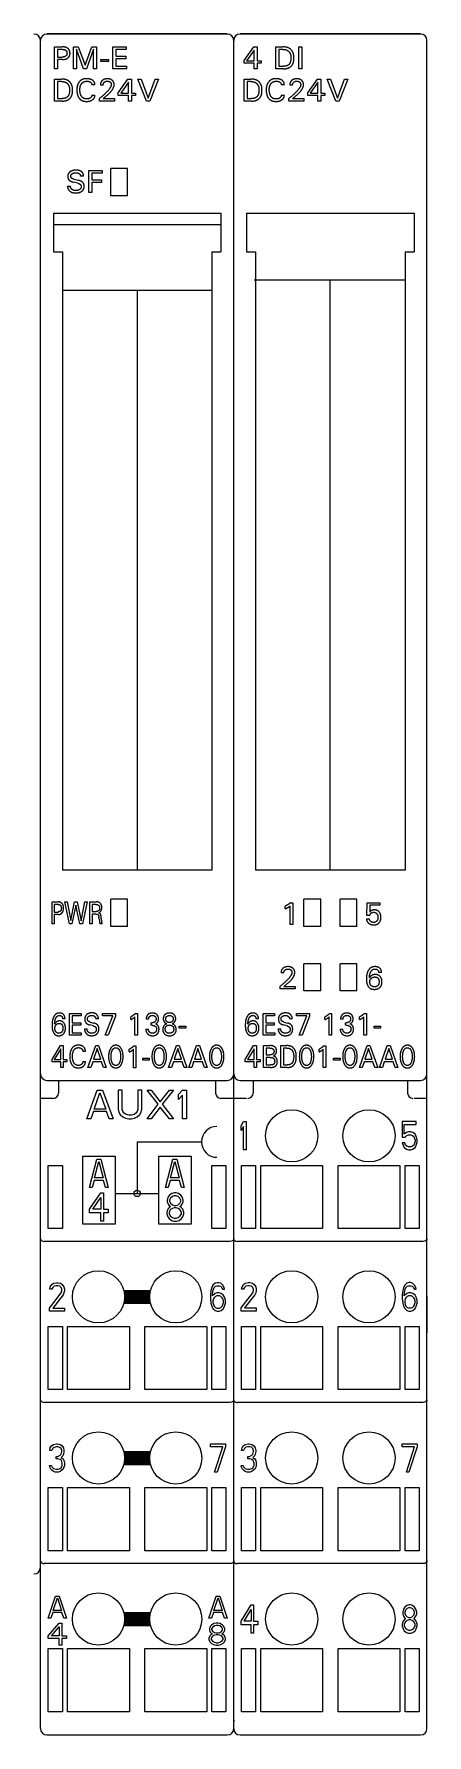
# Model space of a CAD drawing. Extents: x 10 to 622, y -523 to 292.
# Drawn here: x 263.99 to 270.17, y 91.48 to 118.21 of the extents above; entities that cross this region are included whole.
import ezdxf

# ---------------------------------------------------------------- set-up
doc = ezdxf.new("R2010")
doc.units = 0
doc.header["$LTSCALE"] = 5
doc.header["$MEASUREMENT"] = 0
doc.layers.get('0').update_dxf_attribs({"linetype": 'CONTINUOUS'})

msp = doc.modelspace()

# ---------------------------------------------------------------- linework, layer by layer
at = {"color": 7, "linetype": 'Continuous'}
for p, q in [((264.195, 118.211), (267.03, 118.211)), ((267.03, 118.211), (264.195, 118.211)), ((267.232, 118.211), (270.067, 118.211)), ((270.067, 118.211), (267.232, 118.211)), ((264.094, 91.584), (264.094, 118.109)), ((264.094, 101.486), (264.094, 118.109)), ((264.316, 117.664), (264.316, 118.008)), ((264.316, 118.008), (264.441, 118.008)), ((264.363, 117.969), (264.363, 117.849)), ((264.441, 117.969), (264.363, 117.969)), ((264.446, 118.008), (264.441, 118.008)), ((264.441, 117.969), (264.444, 117.969)), ((264.444, 117.969), (264.447, 117.969)), ((264.451, 118.008), (264.446, 118.008)), ((264.447, 117.969), (264.45, 117.969)), ((264.45, 117.969), (264.452, 117.969)), ((264.455, 118.008), (264.451, 118.008)), ((264.452, 117.969), (264.455, 117.968)), ((264.46, 118.007), (264.455, 118.008)), ((264.455, 117.968), (264.458, 117.968)), ((264.458, 117.968), (264.461, 117.968)), ((264.464, 118.007), (264.46, 118.007)), ((264.461, 117.968), (264.463, 117.967)), ((264.463, 117.967), (264.465, 117.967)), ((264.469, 118.006), (264.464, 118.007)), ((264.465, 117.967), (264.467, 117.966)), ((264.467, 117.966), (264.469, 117.966)), ((264.473, 118.006), (264.469, 118.006)), ((264.469, 117.966), (264.471, 117.965)), ((264.471, 117.965), (264.473, 117.964)), ((264.477, 118.005), (264.473, 118.006)), ((264.473, 117.964), (264.475, 117.964)), ((264.475, 117.964), (264.477, 117.963)), ((264.48, 118.004), (264.477, 118.005)), ((264.477, 117.963), (264.479, 117.962)), ((264.479, 117.962), (264.481, 117.961)), ((264.484, 118.003), (264.48, 118.004)), ((264.481, 117.961), (264.482, 117.96)), ((264.482, 117.96), (264.484, 117.96)), ((264.487, 118.002), (264.484, 118.003)), ((264.484, 117.96), (264.486, 117.959)), ((264.486, 117.959), (264.487, 117.957)), ((264.49, 118.002), (264.487, 118.002)), ((264.487, 117.957), (264.489, 117.956)), ((264.489, 117.956), (264.49, 117.955)), ((264.494, 118), (264.49, 118.002)), ((264.49, 117.955), (264.492, 117.954)), ((264.492, 117.954), (264.493, 117.953)), ((264.493, 117.953), (264.495, 117.952)), ((264.497, 117.999), (264.494, 118)), ((264.495, 117.952), (264.496, 117.95)), ((264.496, 117.95), (264.497, 117.949)), ((264.497, 117.87), (264.496, 117.868)), ((264.5, 117.998), (264.497, 117.999)), ((264.497, 117.949), (264.498, 117.948)), ((264.499, 117.871), (264.497, 117.87)), ((264.498, 117.948), (264.5, 117.946)), ((264.5, 117.873), (264.499, 117.871)), ((264.503, 117.997), (264.5, 117.998)), ((264.5, 117.946), (264.501, 117.945)), ((264.501, 117.874), (264.5, 117.873)), ((264.501, 117.945), (264.502, 117.943)), ((264.502, 117.876), (264.501, 117.874)), ((264.502, 117.943), (264.503, 117.942)), ((264.503, 117.877), (264.502, 117.876)), ((264.506, 117.995), (264.503, 117.997)), ((264.503, 117.942), (264.504, 117.94)), ((264.504, 117.879), (264.503, 117.877)), ((264.504, 117.94), (264.505, 117.938)), ((264.505, 117.881), (264.504, 117.879)), ((264.505, 117.938), (264.505, 117.937)), ((264.505, 117.937), (264.506, 117.935)), ((264.506, 117.884), (264.505, 117.882)), ((264.505, 117.882), (264.505, 117.881)), ((264.509, 117.994), (264.506, 117.995)), ((264.506, 117.935), (264.507, 117.933)), ((264.507, 117.886), (264.506, 117.884)), ((264.507, 117.933), (264.507, 117.932)), ((264.507, 117.932), (264.508, 117.93)), ((264.508, 117.889), (264.507, 117.887)), ((264.507, 117.887), (264.507, 117.886)), ((264.508, 117.93), (264.508, 117.928)), ((264.508, 117.928), (264.509, 117.926)), ((264.509, 117.893), (264.508, 117.891)), ((264.508, 117.891), (264.508, 117.889)), ((264.512, 117.992), (264.509, 117.994)), ((264.509, 117.926), (264.509, 117.924)), ((264.509, 117.924), (264.51, 117.922)), ((264.51, 117.897), (264.509, 117.895)), ((264.509, 117.895), (264.509, 117.893)), ((264.51, 117.922), (264.51, 117.92)), ((264.51, 117.92), (264.51, 117.918)), ((264.51, 117.918), (264.51, 117.916)), ((264.51, 117.916), (264.511, 117.914)), ((264.51, 117.903), (264.51, 117.901)), ((264.51, 117.901), (264.51, 117.899)), ((264.51, 117.899), (264.51, 117.897)), ((264.511, 117.914), (264.511, 117.912)), ((264.511, 117.912), (264.511, 117.91)), ((264.511, 117.91), (264.511, 117.907)), ((264.511, 117.907), (264.511, 117.905)), ((264.511, 117.905), (264.51, 117.903)), ((264.515, 117.991), (264.512, 117.992)), ((264.518, 117.989), (264.515, 117.991)), ((264.521, 117.987), (264.518, 117.989)), ((264.523, 117.985), (264.521, 117.987)), ((264.526, 117.983), (264.523, 117.985)), ((264.528, 117.981), (264.526, 117.983)), ((264.53, 117.979), (264.528, 117.981)), ((264.533, 117.977), (264.53, 117.979)), ((264.535, 117.975), (264.533, 117.977)), ((264.537, 117.973), (264.535, 117.975)), ((264.539, 117.97), (264.537, 117.973)), ((264.541, 117.968), (264.539, 117.97)), ((264.542, 117.965), (264.541, 117.968)), ((264.544, 117.963), (264.542, 117.965)), ((264.545, 117.961), (264.544, 117.963)), ((264.547, 117.958), (264.545, 117.961)), ((264.548, 117.956), (264.547, 117.958)), ((264.549, 117.953), (264.548, 117.956)), ((264.55, 117.951), (264.549, 117.953)), ((264.551, 117.948), (264.55, 117.951)), ((264.55, 117.867), (264.551, 117.87)), ((264.552, 117.946), (264.551, 117.948)), ((264.551, 117.87), (264.552, 117.873)), ((264.553, 117.943), (264.552, 117.946)), ((264.552, 117.873), (264.553, 117.876)), ((264.554, 117.94), (264.553, 117.943)), ((264.553, 117.876), (264.554, 117.879)), ((264.555, 117.937), (264.554, 117.94)), ((264.554, 117.879), (264.555, 117.883)), ((264.556, 117.934), (264.555, 117.937)), ((264.555, 117.883), (264.556, 117.886)), ((264.556, 117.93), (264.556, 117.934)), ((264.557, 117.927), (264.556, 117.93)), ((264.556, 117.889), (264.557, 117.893)), ((264.556, 117.886), (264.556, 117.889)), ((264.557, 117.924), (264.557, 117.927)), ((264.557, 117.92), (264.557, 117.924)), ((264.558, 117.917), (264.557, 117.92)), ((264.557, 117.9), (264.558, 117.903)), ((264.557, 117.896), (264.557, 117.9)), ((264.557, 117.893), (264.557, 117.896)), ((264.558, 117.913), (264.558, 117.917)), ((264.558, 117.91), (264.558, 117.913)), ((264.558, 117.907), (264.558, 117.91)), ((264.558, 117.903), (264.558, 117.907)), ((264.611, 117.664), (264.611, 118.008)), ((264.611, 118.008), (264.687, 118.008)), ((264.658, 117.972), (264.658, 117.664)), ((264.771, 117.664), (264.658, 117.972)), ((264.687, 118.008), (264.795, 117.72)), ((264.795, 117.72), (264.9, 118.008)), ((264.929, 117.973), (264.819, 117.664)), ((264.9, 118.008), (264.976, 118.008)), ((264.929, 117.664), (264.929, 117.973)), ((264.976, 118.008), (264.976, 117.664)), ((265.231, 117.664), (265.231, 118.008)), ((265.231, 118.008), (265.44, 118.008)), ((265.278, 117.969), (265.278, 117.861)), ((265.44, 117.969), (265.278, 117.969)), ((265.44, 118.008), (265.44, 117.969)), ((267.131, 91.584), (267.131, 118.109)), ((267.131, 91.584), (267.131, 118.109)), ((267.131, 101.486), (267.131, 118.109)), ((267.131, 101.486), (267.131, 118.109)), ((267.293, 117.792), (267.445, 118.008)), ((267.453, 117.959), (267.333, 117.788)), ((267.445, 118.008), (267.499, 118.008)), ((267.453, 117.788), (267.453, 117.959)), ((267.499, 118.008), (267.499, 117.788)), ((267.794, 117.664), (267.794, 118.008)), ((267.794, 118.008), (267.903, 118.008)), ((267.841, 117.969), (267.841, 117.703)), ((267.903, 117.969), (267.841, 117.969)), ((267.909, 118.008), (267.903, 118.008)), ((267.903, 117.969), (267.907, 117.969)), ((267.907, 117.969), (267.912, 117.969)), ((267.914, 118.008), (267.909, 118.008)), ((267.912, 117.969), (267.916, 117.969)), ((267.92, 118.008), (267.914, 118.008)), ((267.916, 117.969), (267.92, 117.969)), ((267.925, 118.007), (267.92, 118.008)), ((267.92, 117.969), (267.924, 117.968)), ((267.924, 117.968), (267.929, 117.968)), ((267.931, 118.007), (267.925, 118.007)), ((267.929, 117.968), (267.933, 117.967)), ((267.936, 118.007), (267.931, 118.007)), ((267.933, 117.967), (267.937, 117.966)), ((267.942, 118.006), (267.936, 118.007)), ((267.937, 117.966), (267.941, 117.966)), ((267.941, 117.966), (267.945, 117.965)), ((267.947, 118.005), (267.942, 118.006)), ((267.945, 117.965), (267.95, 117.964)), ((267.953, 118.004), (267.947, 118.005)), ((267.95, 117.964), (267.954, 117.963)), ((267.958, 118.003), (267.953, 118.004)), ((267.954, 117.963), (267.958, 117.961)), ((267.963, 118.002), (267.958, 118.003)), ((267.958, 117.961), (267.962, 117.96)), ((267.962, 117.96), (267.966, 117.958)), ((267.969, 118.001), (267.963, 118.002)), ((267.966, 117.958), (267.969, 117.956)), ((267.974, 117.999), (267.969, 118.001)), ((267.969, 117.956), (267.973, 117.954)), ((267.973, 117.954), (267.976, 117.953)), ((267.979, 117.997), (267.974, 117.999)), ((267.976, 117.953), (267.979, 117.951)), ((267.984, 117.995), (267.979, 117.997)), ((267.979, 117.951), (267.982, 117.949)), ((267.982, 117.949), (267.985, 117.947)), ((267.989, 117.993), (267.984, 117.995)), ((267.985, 117.947), (267.987, 117.945)), ((267.987, 117.945), (267.99, 117.943)), ((267.994, 117.991), (267.989, 117.993)), ((267.99, 117.943), (267.993, 117.941)), ((267.993, 117.941), (267.995, 117.938)), ((267.999, 117.988), (267.994, 117.991)), ((267.995, 117.938), (267.997, 117.936)), ((267.997, 117.936), (268, 117.933)), ((268.003, 117.986), (267.999, 117.988)), ((268, 117.933), (268.002, 117.931)), ((268.002, 117.931), (268.004, 117.928)), ((268.007, 117.984), (268.003, 117.986)), ((268.004, 117.928), (268.006, 117.925)), ((268.006, 117.925), (268.008, 117.922)), ((268.011, 117.981), (268.007, 117.984)), ((268.008, 117.922), (268.01, 117.92)), ((268.01, 117.92), (268.012, 117.917)), ((268.015, 117.979), (268.011, 117.981)), ((268.012, 117.917), (268.014, 117.914)), ((268.014, 117.914), (268.015, 117.911)), ((268.019, 117.976), (268.015, 117.979)), ((268.015, 117.911), (268.017, 117.907)), ((268.017, 117.907), (268.019, 117.903)), ((268.022, 117.973), (268.019, 117.976)), ((268.019, 117.903), (268.02, 117.899)), ((268.02, 117.899), (268.022, 117.894)), ((268.026, 117.97), (268.022, 117.973)), ((268.022, 117.894), (268.023, 117.89)), ((268.023, 117.89), (268.024, 117.886)), ((268.024, 117.886), (268.025, 117.882)), ((268.025, 117.882), (268.026, 117.877)), ((268.029, 117.966), (268.026, 117.97)), ((268.026, 117.877), (268.027, 117.873)), ((268.027, 117.873), (268.027, 117.869)), ((268.027, 117.869), (268.028, 117.864)), ((268.033, 117.963), (268.029, 117.966)), ((268.036, 117.96), (268.033, 117.963)), ((268.039, 117.956), (268.036, 117.96)), ((268.042, 117.953), (268.039, 117.956)), ((268.045, 117.949), (268.042, 117.953)), ((268.047, 117.945), (268.045, 117.949)), ((268.05, 117.941), (268.047, 117.945)), ((268.053, 117.937), (268.05, 117.941)), ((268.055, 117.933), (268.053, 117.937)), ((268.057, 117.929), (268.055, 117.933)), ((268.06, 117.924), (268.057, 117.929)), ((268.062, 117.919), (268.06, 117.924)), ((268.064, 117.913), (268.062, 117.919)), ((268.066, 117.908), (268.064, 117.913)), ((268.068, 117.902), (268.066, 117.908)), ((268.069, 117.896), (268.068, 117.902)), ((268.071, 117.891), (268.069, 117.896)), ((268.072, 117.885), (268.071, 117.891)), ((268.073, 117.879), (268.072, 117.885)), ((268.074, 117.873), (268.073, 117.879)), ((268.075, 117.867), (268.074, 117.873)), ((268.154, 117.664), (268.154, 118.008)), ((268.154, 118.008), (268.201, 118.008)), ((268.201, 118.008), (268.201, 117.664)), ((270.168, 91.584), (270.168, 118.109)), ((270.168, 101.486), (270.168, 118.109)), ((270.168, 91.584), (270.168, 118.109)), ((270.168, 101.486), (270.168, 118.109)), ((264.363, 117.664), (264.316, 117.664)), ((264.363, 117.849), (264.441, 117.849)), ((264.363, 117.81), (264.363, 117.664)), ((264.441, 117.81), (264.363, 117.81)), ((264.444, 117.849), (264.441, 117.849)), ((264.441, 117.81), (264.446, 117.81)), ((264.447, 117.849), (264.444, 117.849)), ((264.446, 117.81), (264.451, 117.81)), ((264.45, 117.849), (264.447, 117.849)), ((264.453, 117.85), (264.45, 117.849)), ((264.451, 117.81), (264.455, 117.81)), ((264.455, 117.85), (264.453, 117.85)), ((264.458, 117.85), (264.455, 117.85)), ((264.455, 117.81), (264.46, 117.811)), ((264.461, 117.851), (264.458, 117.85)), ((264.46, 117.811), (264.464, 117.811)), ((264.463, 117.851), (264.461, 117.851)), ((264.465, 117.852), (264.463, 117.851)), ((264.464, 117.811), (264.469, 117.812)), ((264.467, 117.852), (264.465, 117.852)), ((264.469, 117.853), (264.467, 117.852)), ((264.471, 117.853), (264.469, 117.853)), ((264.469, 117.812), (264.474, 117.813)), ((264.473, 117.854), (264.471, 117.853)), ((264.475, 117.855), (264.473, 117.854)), ((264.474, 117.813), (264.477, 117.813)), ((264.477, 117.855), (264.475, 117.855)), ((264.479, 117.856), (264.477, 117.855)), ((264.477, 117.813), (264.481, 117.814)), ((264.481, 117.857), (264.479, 117.856)), ((264.483, 117.858), (264.481, 117.857)), ((264.481, 117.814), (264.484, 117.815)), ((264.484, 117.859), (264.483, 117.858)), ((264.486, 117.86), (264.484, 117.859)), ((264.484, 117.815), (264.487, 117.816)), ((264.488, 117.861), (264.486, 117.86)), ((264.487, 117.816), (264.491, 117.817)), ((264.489, 117.862), (264.488, 117.861)), ((264.491, 117.863), (264.489, 117.862)), ((264.492, 117.865), (264.491, 117.863)), ((264.491, 117.817), (264.494, 117.818)), ((264.494, 117.866), (264.492, 117.865)), ((264.495, 117.867), (264.494, 117.866)), ((264.494, 117.818), (264.498, 117.819)), ((264.496, 117.868), (264.495, 117.867)), ((264.498, 117.819), (264.501, 117.821)), ((264.501, 117.821), (264.504, 117.822)), ((264.504, 117.822), (264.507, 117.823)), ((264.507, 117.823), (264.51, 117.825)), ((264.51, 117.825), (264.513, 117.826)), ((264.513, 117.826), (264.516, 117.828)), ((264.516, 117.828), (264.518, 117.83)), ((264.518, 117.83), (264.521, 117.832)), ((264.521, 117.832), (264.524, 117.834)), ((264.524, 117.834), (264.526, 117.836)), ((264.526, 117.836), (264.528, 117.838)), ((264.528, 117.838), (264.531, 117.84)), ((264.531, 117.84), (264.533, 117.842)), ((264.533, 117.842), (264.535, 117.844)), ((264.535, 117.844), (264.537, 117.846)), ((264.537, 117.846), (264.539, 117.849)), ((264.539, 117.849), (264.541, 117.851)), ((264.541, 117.851), (264.543, 117.854)), ((264.543, 117.854), (264.544, 117.856)), ((264.544, 117.856), (264.546, 117.859)), ((264.546, 117.859), (264.547, 117.862)), ((264.547, 117.862), (264.549, 117.865)), ((264.549, 117.865), (264.55, 117.867)), ((264.658, 117.664), (264.611, 117.664)), ((264.819, 117.664), (264.771, 117.664)), ((264.976, 117.664), (264.929, 117.664)), ((265.043, 117.777), (265.043, 117.81)), ((265.043, 117.81), (265.161, 117.81)), ((265.161, 117.777), (265.043, 117.777)), ((265.161, 117.81), (265.161, 117.777)), ((265.445, 117.664), (265.231, 117.664)), ((265.278, 117.861), (265.434, 117.861)), ((265.278, 117.822), (265.278, 117.703)), ((265.434, 117.822), (265.278, 117.822)), ((265.278, 117.703), (265.445, 117.703)), ((265.434, 117.861), (265.434, 117.822)), ((265.445, 117.703), (265.445, 117.664)), ((267.293, 117.75), (267.293, 117.792)), ((267.453, 117.75), (267.293, 117.75)), ((267.333, 117.788), (267.453, 117.788)), ((267.453, 117.664), (267.453, 117.75)), ((267.499, 117.664), (267.453, 117.664)), ((267.499, 117.788), (267.564, 117.788)), ((267.499, 117.75), (267.499, 117.664)), ((267.564, 117.75), (267.499, 117.75)), ((267.564, 117.788), (267.564, 117.75)), ((267.912, 117.664), (267.794, 117.664)), ((267.841, 117.703), (267.913, 117.703)), ((267.912, 117.664), (267.918, 117.664)), ((267.918, 117.703), (267.913, 117.703)), ((267.922, 117.703), (267.918, 117.703)), ((267.918, 117.664), (267.923, 117.664)), ((267.927, 117.703), (267.922, 117.703)), ((267.923, 117.664), (267.929, 117.664)), ((267.932, 117.704), (267.927, 117.703)), ((267.929, 117.664), (267.934, 117.665)), ((267.937, 117.704), (267.932, 117.704)), ((267.934, 117.665), (267.94, 117.665)), ((267.942, 117.705), (267.937, 117.704)), ((267.94, 117.665), (267.946, 117.666)), ((267.947, 117.706), (267.942, 117.705)), ((267.946, 117.666), (267.951, 117.666)), ((267.951, 117.707), (267.947, 117.706)), ((267.955, 117.708), (267.951, 117.707)), ((267.951, 117.666), (267.957, 117.667)), ((267.958, 117.709), (267.955, 117.708)), ((267.957, 117.667), (267.962, 117.668)), ((267.962, 117.71), (267.958, 117.709)), ((267.965, 117.711), (267.962, 117.71)), ((267.962, 117.668), (267.967, 117.669)), ((267.969, 117.713), (267.965, 117.711)), ((267.967, 117.669), (267.973, 117.671)), ((267.972, 117.714), (267.969, 117.713)), ((267.976, 117.716), (267.972, 117.714)), ((267.973, 117.671), (267.978, 117.672)), ((267.979, 117.717), (267.976, 117.716)), ((267.978, 117.672), (267.983, 117.674)), ((267.982, 117.719), (267.979, 117.717)), ((267.985, 117.721), (267.982, 117.719)), ((267.983, 117.674), (267.988, 117.676)), ((267.988, 117.723), (267.985, 117.721)), ((267.99, 117.725), (267.988, 117.723)), ((267.988, 117.676), (267.994, 117.678)), ((267.993, 117.727), (267.99, 117.725)), ((267.995, 117.729), (267.993, 117.727)), ((267.994, 117.678), (267.999, 117.68)), ((267.998, 117.732), (267.995, 117.729)), ((268, 117.734), (267.998, 117.732)), ((267.999, 117.68), (268.003, 117.682)), ((268.003, 117.737), (268, 117.734)), ((268.005, 117.74), (268.003, 117.737)), ((268.003, 117.682), (268.008, 117.685)), ((268.007, 117.742), (268.005, 117.74)), ((268.009, 117.745), (268.007, 117.742)), ((268.008, 117.685), (268.011, 117.687)), ((268.011, 117.748), (268.009, 117.745)), ((268.012, 117.752), (268.011, 117.748)), ((268.011, 117.687), (268.015, 117.69)), ((268.014, 117.755), (268.012, 117.752)), ((268.016, 117.758), (268.014, 117.755)), ((268.015, 117.69), (268.019, 117.692)), ((268.017, 117.761), (268.016, 117.758)), ((268.018, 117.765), (268.017, 117.761)), ((268.02, 117.769), (268.018, 117.765)), ((268.019, 117.692), (268.023, 117.695)), ((268.021, 117.774), (268.02, 117.769)), ((268.023, 117.779), (268.021, 117.774)), ((268.024, 117.783), (268.023, 117.779)), ((268.023, 117.695), (268.026, 117.698)), ((268.025, 117.788), (268.024, 117.783)), ((268.026, 117.793), (268.025, 117.788)), ((268.027, 117.797), (268.026, 117.793)), ((268.026, 117.698), (268.03, 117.701)), ((268.028, 117.809), (268.027, 117.803)), ((268.027, 117.803), (268.027, 117.797)), ((268.028, 117.864), (268.028, 117.86)), ((268.028, 117.86), (268.029, 117.855)), ((268.029, 117.82), (268.028, 117.815)), ((268.028, 117.815), (268.028, 117.809)), ((268.029, 117.855), (268.029, 117.851)), ((268.029, 117.851), (268.029, 117.846)), ((268.029, 117.846), (268.029, 117.842)), ((268.029, 117.842), (268.029, 117.838)), ((268.029, 117.838), (268.029, 117.832)), ((268.029, 117.832), (268.029, 117.826)), ((268.029, 117.826), (268.029, 117.82)), ((268.03, 117.701), (268.033, 117.705)), ((268.033, 117.705), (268.037, 117.708)), ((268.037, 117.708), (268.04, 117.711)), ((268.04, 117.711), (268.043, 117.715)), ((268.043, 117.715), (268.046, 117.719)), ((268.046, 117.719), (268.048, 117.722)), ((268.048, 117.722), (268.051, 117.726)), ((268.051, 117.726), (268.054, 117.73)), ((268.054, 117.73), (268.056, 117.734)), ((268.056, 117.734), (268.058, 117.738)), ((268.058, 117.738), (268.061, 117.743)), ((268.061, 117.743), (268.063, 117.748)), ((268.063, 117.748), (268.065, 117.753)), ((268.065, 117.753), (268.067, 117.759)), ((268.067, 117.759), (268.068, 117.764)), ((268.068, 117.764), (268.07, 117.769)), ((268.07, 117.769), (268.071, 117.775)), ((268.071, 117.775), (268.072, 117.78)), ((268.072, 117.78), (268.073, 117.786)), ((268.073, 117.786), (268.074, 117.791)), ((268.074, 117.791), (268.075, 117.797)), ((268.075, 117.861), (268.075, 117.867)), ((268.076, 117.855), (268.075, 117.861)), ((268.075, 117.803), (268.076, 117.808)), ((268.075, 117.797), (268.075, 117.803)), ((268.076, 117.849), (268.076, 117.855)), ((268.076, 117.843), (268.076, 117.849)), ((268.076, 117.837), (268.076, 117.843)), ((268.076, 117.831), (268.076, 117.837)), ((268.076, 117.825), (268.076, 117.831)), ((268.076, 117.82), (268.076, 117.825)), ((268.076, 117.814), (268.076, 117.82)), ((268.076, 117.808), (268.076, 117.814)), ((268.201, 117.664), (268.154, 117.664)), ((264.316, 117.158), (264.316, 117.502)), ((264.316, 117.502), (264.425, 117.502)), ((264.363, 117.463), (264.363, 117.197)), ((264.425, 117.463), (264.363, 117.463)), ((264.431, 117.502), (264.425, 117.502)), ((264.425, 117.463), (264.43, 117.463)), ((264.43, 117.463), (264.434, 117.463)), ((264.436, 117.502), (264.431, 117.502)), ((264.434, 117.463), (264.438, 117.463)), ((264.442, 117.502), (264.436, 117.502)), ((264.438, 117.463), (264.442, 117.462)), ((264.447, 117.501), (264.442, 117.502)), ((264.442, 117.462), (264.447, 117.462)), ((264.453, 117.501), (264.447, 117.501)), ((264.447, 117.462), (264.451, 117.462)), ((264.451, 117.462), (264.455, 117.461)), ((264.458, 117.5), (264.453, 117.501)), ((264.455, 117.461), (264.459, 117.46)), ((264.464, 117.5), (264.458, 117.5)), ((264.459, 117.46), (264.464, 117.46)), ((264.469, 117.499), (264.464, 117.5)), ((264.464, 117.46), (264.468, 117.459)), ((264.468, 117.459), (264.472, 117.458)), ((264.475, 117.498), (264.469, 117.499)), ((264.472, 117.458), (264.476, 117.456)), ((264.48, 117.497), (264.475, 117.498)), ((264.476, 117.456), (264.48, 117.455)), ((264.486, 117.496), (264.48, 117.497)), ((264.48, 117.455), (264.484, 117.454)), ((264.484, 117.454), (264.488, 117.452)), ((264.491, 117.494), (264.486, 117.496)), ((264.488, 117.452), (264.492, 117.45)), ((264.496, 117.493), (264.491, 117.494)), ((264.492, 117.45), (264.495, 117.448)), ((264.495, 117.448), (264.498, 117.447)), ((264.501, 117.491), (264.496, 117.493)), ((264.498, 117.447), (264.501, 117.445)), ((264.507, 117.489), (264.501, 117.491)), ((264.501, 117.445), (264.504, 117.443)), ((264.504, 117.443), (264.507, 117.441)), ((264.512, 117.487), (264.507, 117.489)), ((264.507, 117.441), (264.51, 117.439)), ((264.51, 117.439), (264.512, 117.437)), ((264.517, 117.485), (264.512, 117.487)), ((264.512, 117.437), (264.515, 117.434)), ((264.515, 117.434), (264.517, 117.432)), ((264.522, 117.482), (264.517, 117.485)), ((264.517, 117.432), (264.52, 117.43)), ((264.52, 117.43), (264.522, 117.427)), ((264.526, 117.48), (264.522, 117.482)), ((264.522, 117.427), (264.524, 117.424)), ((264.524, 117.424), (264.526, 117.422)), ((264.53, 117.478), (264.526, 117.48)), ((264.526, 117.422), (264.529, 117.419)), ((264.529, 117.419), (264.53, 117.416)), ((264.533, 117.475), (264.53, 117.478)), ((264.53, 117.416), (264.532, 117.413)), ((264.532, 117.413), (264.534, 117.41)), ((264.537, 117.472), (264.533, 117.475)), ((264.534, 117.41), (264.536, 117.407)), ((264.536, 117.407), (264.537, 117.404)), ((264.541, 117.469), (264.537, 117.472)), ((264.537, 117.404), (264.539, 117.4)), ((264.539, 117.4), (264.541, 117.396)), ((264.545, 117.467), (264.541, 117.469)), ((264.541, 117.396), (264.543, 117.392)), ((264.543, 117.392), (264.544, 117.388)), ((264.544, 117.388), (264.545, 117.384)), ((264.548, 117.463), (264.545, 117.467)), ((264.545, 117.384), (264.546, 117.38)), ((264.546, 117.38), (264.547, 117.375)), ((264.547, 117.375), (264.548, 117.371)), ((264.551, 117.46), (264.548, 117.463)), ((264.548, 117.371), (264.549, 117.367)), ((264.549, 117.367), (264.55, 117.362)), ((264.55, 117.362), (264.55, 117.358)), ((264.55, 117.358), (264.551, 117.354)), ((264.555, 117.457), (264.551, 117.46)), ((264.551, 117.354), (264.551, 117.349)), ((264.551, 117.349), (264.551, 117.345)), ((264.551, 117.345), (264.551, 117.34)), ((264.551, 117.34), (264.551, 117.336)), ((264.551, 117.336), (264.551, 117.331)), ((264.558, 117.454), (264.555, 117.457)), ((264.561, 117.45), (264.558, 117.454)), ((264.564, 117.446), (264.561, 117.45)), ((264.567, 117.443), (264.564, 117.446)), ((264.57, 117.439), (264.567, 117.443)), ((264.572, 117.435), (264.57, 117.439)), ((264.575, 117.431), (264.572, 117.435)), ((264.577, 117.427), (264.575, 117.431)), ((264.579, 117.423), (264.577, 117.427)), ((264.582, 117.418), (264.579, 117.423)), ((264.584, 117.413), (264.582, 117.418)), ((264.586, 117.407), (264.584, 117.413)), ((264.588, 117.402), (264.586, 117.407)), ((264.59, 117.396), (264.588, 117.402)), ((264.592, 117.39), (264.59, 117.396)), ((264.593, 117.384), (264.592, 117.39)), ((264.594, 117.379), (264.593, 117.384)), ((264.595, 117.373), (264.594, 117.379)), ((264.596, 117.367), (264.595, 117.373)), ((264.597, 117.361), (264.596, 117.367)), ((264.597, 117.355), (264.597, 117.361)), ((264.598, 117.349), (264.597, 117.355)), ((264.598, 117.343), (264.598, 117.349)), ((264.598, 117.337), (264.598, 117.343)), ((264.599, 117.331), (264.598, 117.337)), ((264.666, 117.353), (264.665, 117.347)), ((264.665, 117.347), (264.665, 117.341)), ((264.665, 117.341), (264.665, 117.334)), ((264.665, 117.334), (264.665, 117.328)), ((264.667, 117.366), (264.666, 117.359)), ((264.666, 117.359), (264.666, 117.353)), ((264.668, 117.372), (264.667, 117.366)), ((264.669, 117.378), (264.668, 117.372)), ((264.67, 117.383), (264.669, 117.378)), ((264.671, 117.389), (264.67, 117.383)), ((264.672, 117.394), (264.671, 117.389)), ((264.674, 117.4), (264.672, 117.394)), ((264.675, 117.405), (264.674, 117.4)), ((264.677, 117.41), (264.675, 117.405)), ((264.679, 117.415), (264.677, 117.41)), ((264.681, 117.42), (264.679, 117.415)), ((264.683, 117.425), (264.681, 117.42)), ((264.685, 117.43), (264.683, 117.425)), ((264.687, 117.434), (264.685, 117.43)), ((264.69, 117.439), (264.687, 117.434)), ((264.692, 117.443), (264.69, 117.439)), ((264.695, 117.447), (264.692, 117.443)), ((264.698, 117.451), (264.695, 117.447)), ((264.701, 117.456), (264.698, 117.451)), ((264.703, 117.459), (264.701, 117.456)), ((264.706, 117.462), (264.703, 117.459)), ((264.709, 117.465), (264.706, 117.462)), ((264.712, 117.469), (264.709, 117.465)), ((264.715, 117.472), (264.712, 117.469)), ((264.713, 117.346), (264.714, 117.352)), ((264.713, 117.34), (264.713, 117.346)), ((264.713, 117.334), (264.713, 117.34)), ((264.714, 117.358), (264.715, 117.363)), ((264.714, 117.352), (264.714, 117.358)), ((264.718, 117.475), (264.715, 117.472)), ((264.715, 117.363), (264.716, 117.371)), ((264.716, 117.375), (264.717, 117.379)), ((264.716, 117.371), (264.716, 117.375)), ((264.717, 117.379), (264.718, 117.383)), ((264.721, 117.477), (264.718, 117.475)), ((264.718, 117.383), (264.719, 117.387)), ((264.719, 117.387), (264.72, 117.391)), ((264.72, 117.391), (264.721, 117.395)), ((264.725, 117.48), (264.721, 117.477)), ((264.721, 117.395), (264.723, 117.399)), ((264.723, 117.399), (264.724, 117.402)), ((264.724, 117.402), (264.725, 117.405)), ((264.728, 117.483), (264.725, 117.48)), ((264.725, 117.405), (264.727, 117.408)), ((264.727, 117.408), (264.728, 117.411)), ((264.732, 117.485), (264.728, 117.483)), ((264.728, 117.411), (264.729, 117.414)), ((264.729, 117.414), (264.731, 117.417)), ((264.731, 117.417), (264.732, 117.42)), ((264.735, 117.487), (264.732, 117.485)), ((264.732, 117.42), (264.734, 117.423)), ((264.734, 117.423), (264.736, 117.426)), ((264.739, 117.49), (264.735, 117.487)), ((264.736, 117.426), (264.738, 117.428)), ((264.738, 117.428), (264.74, 117.431)), ((264.743, 117.492), (264.739, 117.49)), ((264.74, 117.431), (264.741, 117.433)), ((264.741, 117.433), (264.743, 117.435)), ((264.747, 117.494), (264.743, 117.492)), ((264.743, 117.435), (264.745, 117.438)), ((264.745, 117.438), (264.747, 117.44)), ((264.751, 117.496), (264.747, 117.494)), ((264.747, 117.44), (264.749, 117.442)), ((264.749, 117.442), (264.751, 117.444)), ((264.755, 117.497), (264.751, 117.496)), ((264.751, 117.444), (264.753, 117.446)), ((264.753, 117.446), (264.755, 117.448)), ((264.759, 117.499), (264.755, 117.497)), ((264.755, 117.448), (264.758, 117.449)), ((264.758, 117.449), (264.76, 117.451)), ((264.763, 117.5), (264.759, 117.499)), ((264.76, 117.451), (264.762, 117.453)), ((264.762, 117.453), (264.765, 117.454)), ((264.767, 117.502), (264.763, 117.5)), ((264.765, 117.454), (264.767, 117.456)), ((264.771, 117.503), (264.767, 117.502)), ((264.767, 117.456), (264.77, 117.457)), ((264.77, 117.457), (264.772, 117.458)), ((264.776, 117.504), (264.771, 117.503)), ((264.772, 117.458), (264.775, 117.46)), ((264.775, 117.46), (264.778, 117.461)), ((264.781, 117.505), (264.776, 117.504)), ((264.778, 117.461), (264.78, 117.462)), ((264.78, 117.462), (264.783, 117.463)), ((264.787, 117.506), (264.781, 117.505)), ((264.783, 117.463), (264.786, 117.464)), ((264.786, 117.464), (264.789, 117.464)), ((264.792, 117.507), (264.787, 117.506)), ((264.789, 117.464), (264.792, 117.465)), ((264.797, 117.508), (264.792, 117.507)), ((264.792, 117.465), (264.795, 117.466)), ((264.795, 117.466), (264.799, 117.467)), ((264.803, 117.508), (264.797, 117.508)), ((264.799, 117.467), (264.802, 117.467)), ((264.802, 117.467), (264.806, 117.468)), ((264.808, 117.508), (264.803, 117.508)), ((264.806, 117.468), (264.809, 117.468)), ((264.813, 117.509), (264.808, 117.508)), ((264.809, 117.468), (264.813, 117.469)), ((264.819, 117.509), (264.813, 117.509)), ((264.813, 117.469), (264.816, 117.469)), ((264.816, 117.469), (264.82, 117.469)), ((264.824, 117.509), (264.819, 117.509)), ((264.82, 117.469), (264.823, 117.469)), ((264.823, 117.469), (264.827, 117.469)), ((264.83, 117.509), (264.824, 117.509)), ((264.827, 117.469), (264.831, 117.469)), ((264.836, 117.508), (264.83, 117.509)), ((264.831, 117.469), (264.835, 117.468)), ((264.835, 117.468), (264.839, 117.468)), ((264.841, 117.508), (264.836, 117.508)), ((264.839, 117.468), (264.843, 117.468)), ((264.847, 117.507), (264.841, 117.508)), ((264.843, 117.468), (264.846, 117.467)), ((264.846, 117.467), (264.849, 117.466)), ((264.852, 117.506), (264.847, 117.507)), ((264.849, 117.466), (264.852, 117.466)), ((264.857, 117.506), (264.852, 117.506)), ((264.852, 117.466), (264.855, 117.465)), ((264.855, 117.465), (264.858, 117.464)), ((264.862, 117.505), (264.857, 117.506)), ((264.858, 117.464), (264.861, 117.463)), ((264.861, 117.463), (264.864, 117.462)), ((264.867, 117.503), (264.862, 117.505)), ((264.864, 117.462), (264.866, 117.461)), ((264.866, 117.461), (264.869, 117.46)), ((264.872, 117.502), (264.867, 117.503)), ((264.869, 117.46), (264.871, 117.459)), ((264.871, 117.459), (264.874, 117.457)), ((264.877, 117.501), (264.872, 117.502)), ((264.874, 117.457), (264.876, 117.456)), ((264.876, 117.456), (264.878, 117.455)), ((264.882, 117.499), (264.877, 117.501)), ((264.878, 117.455), (264.88, 117.453)), ((264.88, 117.453), (264.882, 117.452)), ((264.886, 117.497), (264.882, 117.499)), ((264.882, 117.452), (264.884, 117.45)), ((264.884, 117.45), (264.886, 117.449)), ((264.891, 117.496), (264.886, 117.497)), ((264.886, 117.449), (264.887, 117.447)), ((264.887, 117.447), (264.889, 117.446)), ((264.889, 117.446), (264.89, 117.444)), ((264.89, 117.444), (264.892, 117.442)), ((264.895, 117.494), (264.891, 117.496)), ((264.892, 117.442), (264.893, 117.44)), ((264.893, 117.44), (264.894, 117.439)), ((264.894, 117.439), (264.895, 117.437)), ((264.899, 117.492), (264.895, 117.494)), ((264.895, 117.437), (264.896, 117.435)), ((264.896, 117.435), (264.897, 117.433)), ((264.897, 117.433), (264.898, 117.431)), ((264.898, 117.431), (264.899, 117.429)), ((264.904, 117.489), (264.899, 117.492)), ((264.899, 117.429), (264.9, 117.427)), ((264.9, 117.427), (264.9, 117.425)), ((264.9, 117.425), (264.901, 117.423)), ((264.901, 117.423), (264.901, 117.421)), ((264.901, 117.421), (264.901, 117.419)), ((264.901, 117.419), (264.902, 117.417)), ((264.902, 117.417), (264.902, 117.415)), ((264.902, 117.415), (264.902, 117.413)), ((264.902, 117.413), (264.902, 117.411)), ((264.95, 117.411), (264.902, 117.411)), ((264.908, 117.487), (264.904, 117.489)), ((264.911, 117.485), (264.908, 117.487)), ((264.914, 117.483), (264.911, 117.485)), ((264.917, 117.48), (264.914, 117.483)), ((264.92, 117.478), (264.917, 117.48)), ((264.923, 117.475), (264.92, 117.478)), ((264.926, 117.473), (264.923, 117.475)), ((264.929, 117.47), (264.926, 117.473)), ((264.931, 117.467), (264.929, 117.47)), ((264.933, 117.464), (264.931, 117.467)), ((264.936, 117.461), (264.933, 117.464)), ((264.938, 117.458), (264.936, 117.461)), ((264.939, 117.455), (264.938, 117.458)), ((264.941, 117.452), (264.939, 117.455)), ((264.943, 117.448), (264.941, 117.452)), ((264.944, 117.445), (264.943, 117.448)), ((264.945, 117.442), (264.944, 117.445)), ((264.946, 117.438), (264.945, 117.442)), ((264.947, 117.435), (264.946, 117.438)), ((264.948, 117.431), (264.947, 117.435)), ((264.949, 117.428), (264.948, 117.431)), ((264.949, 117.425), (264.949, 117.428)), ((264.95, 117.421), (264.949, 117.425)), ((264.95, 117.418), (264.95, 117.421)), ((264.95, 117.414), (264.95, 117.418)), ((264.95, 117.411), (264.95, 117.414)), ((265.036, 117.415), (265.035, 117.413)), ((265.035, 117.413), (265.035, 117.411)), ((265.035, 117.411), (265.035, 117.409)), ((265.08, 117.409), (265.035, 117.409)), ((265.037, 117.426), (265.036, 117.424)), ((265.036, 117.424), (265.036, 117.423)), ((265.036, 117.423), (265.036, 117.421)), ((265.036, 117.421), (265.036, 117.419)), ((265.036, 117.419), (265.036, 117.417)), ((265.036, 117.417), (265.036, 117.415)), ((265.038, 117.432), (265.037, 117.43)), ((265.037, 117.43), (265.037, 117.428)), ((265.037, 117.428), (265.037, 117.426)), ((265.039, 117.438), (265.038, 117.436)), ((265.038, 117.436), (265.038, 117.434)), ((265.038, 117.434), (265.038, 117.432)), ((265.04, 117.441), (265.039, 117.44)), ((265.039, 117.44), (265.039, 117.438)), ((265.041, 117.445), (265.04, 117.443)), ((265.04, 117.443), (265.04, 117.441)), ((265.042, 117.446), (265.041, 117.445)), ((265.043, 117.45), (265.042, 117.448)), ((265.042, 117.448), (265.042, 117.446)), ((265.044, 117.451), (265.043, 117.45)), ((265.045, 117.455), (265.044, 117.453)), ((265.044, 117.453), (265.044, 117.451)), ((265.046, 117.456), (265.045, 117.455)), ((265.047, 117.458), (265.046, 117.456)), ((265.048, 117.459), (265.047, 117.458)), ((265.049, 117.462), (265.048, 117.461)), ((265.048, 117.461), (265.048, 117.459)), ((265.05, 117.464), (265.049, 117.462)), ((265.051, 117.465), (265.05, 117.464)), ((265.052, 117.466), (265.051, 117.465)), ((265.053, 117.468), (265.052, 117.466)), ((265.054, 117.469), (265.053, 117.468)), ((265.055, 117.47), (265.054, 117.469)), ((265.056, 117.472), (265.055, 117.47)), ((265.057, 117.473), (265.056, 117.472)), ((265.058, 117.474), (265.057, 117.473)), ((265.059, 117.475), (265.058, 117.474)), ((265.061, 117.477), (265.059, 117.475)), ((265.062, 117.478), (265.061, 117.477)), ((265.063, 117.479), (265.062, 117.478)), ((265.064, 117.48), (265.063, 117.479)), ((265.065, 117.481), (265.064, 117.48)), ((265.067, 117.482), (265.065, 117.481)), ((265.07, 117.485), (265.067, 117.482)), ((265.073, 117.487), (265.07, 117.485)), ((265.077, 117.49), (265.073, 117.487)), ((265.081, 117.492), (265.077, 117.49)), ((265.08, 117.416), (265.081, 117.418)), ((265.08, 117.413), (265.08, 117.416)), ((265.08, 117.411), (265.08, 117.413)), ((265.08, 117.409), (265.08, 117.411)), ((265.084, 117.494), (265.081, 117.492)), ((265.081, 117.422), (265.082, 117.424)), ((265.081, 117.42), (265.081, 117.422)), ((265.081, 117.418), (265.081, 117.42)), ((265.082, 117.428), (265.083, 117.43)), ((265.082, 117.427), (265.082, 117.428)), ((265.082, 117.424), (265.082, 117.427)), ((265.083, 117.43), (265.084, 117.432)), ((265.088, 117.496), (265.084, 117.494)), ((265.084, 117.433), (265.085, 117.435)), ((265.084, 117.432), (265.084, 117.433)), ((265.085, 117.437), (265.086, 117.438)), ((265.085, 117.435), (265.085, 117.437)), ((265.086, 117.438), (265.087, 117.44)), ((265.087, 117.44), (265.088, 117.441)), ((265.092, 117.498), (265.088, 117.496)), ((265.088, 117.441), (265.089, 117.443)), ((265.089, 117.443), (265.09, 117.444)), ((265.09, 117.444), (265.091, 117.446)), ((265.091, 117.446), (265.092, 117.447)), ((265.097, 117.499), (265.092, 117.498)), ((265.092, 117.447), (265.093, 117.449)), ((265.093, 117.449), (265.094, 117.45)), ((265.094, 117.45), (265.095, 117.451)), ((265.095, 117.451), (265.096, 117.452)), ((265.096, 117.452), (265.098, 117.454)), ((265.101, 117.501), (265.097, 117.499)), ((265.098, 117.454), (265.099, 117.455)), ((265.099, 117.455), (265.101, 117.456)), ((265.105, 117.502), (265.101, 117.501)), ((265.101, 117.456), (265.102, 117.457)), ((265.102, 117.457), (265.104, 117.459)), ((265.104, 117.459), (265.105, 117.46)), ((265.109, 117.503), (265.105, 117.502)), ((265.105, 117.46), (265.107, 117.461)), ((265.107, 117.461), (265.109, 117.462)), ((265.114, 117.504), (265.109, 117.503)), ((265.109, 117.462), (265.11, 117.463)), ((265.11, 117.463), (265.112, 117.464)), ((265.112, 117.464), (265.114, 117.464)), ((265.119, 117.505), (265.114, 117.504)), ((265.114, 117.464), (265.116, 117.465)), ((265.116, 117.465), (265.118, 117.466)), ((265.118, 117.466), (265.12, 117.467)), ((265.124, 117.506), (265.119, 117.505)), ((265.12, 117.467), (265.122, 117.467)), ((265.122, 117.467), (265.124, 117.468)), ((265.129, 117.506), (265.124, 117.506)), ((265.124, 117.468), (265.126, 117.468)), ((265.126, 117.468), (265.128, 117.469)), ((265.128, 117.469), (265.13, 117.469)), ((265.134, 117.507), (265.129, 117.506)), ((265.13, 117.469), (265.132, 117.469)), ((265.132, 117.469), (265.135, 117.47)), ((265.139, 117.507), (265.134, 117.507)), ((265.135, 117.47), (265.137, 117.47)), ((265.137, 117.47), (265.139, 117.47)), ((265.144, 117.507), (265.139, 117.507)), ((265.139, 117.47), (265.141, 117.47)), ((265.141, 117.47), (265.144, 117.47)), ((265.148, 117.507), (265.144, 117.507)), ((265.144, 117.47), (265.146, 117.47)), ((265.146, 117.47), (265.149, 117.47)), ((265.153, 117.507), (265.148, 117.507)), ((265.149, 117.47), (265.151, 117.47)), ((265.151, 117.47), (265.153, 117.469)), ((265.158, 117.506), (265.153, 117.507)), ((265.153, 117.469), (265.156, 117.469)), ((265.156, 117.469), (265.158, 117.469)), ((265.163, 117.506), (265.158, 117.506)), ((265.158, 117.469), (265.161, 117.468)), ((265.161, 117.468), (265.163, 117.468)), ((265.168, 117.335), (265.162, 117.328)), ((265.168, 117.505), (265.163, 117.506)), ((265.163, 117.468), (265.165, 117.468)), ((265.165, 117.468), (265.167, 117.467)), ((265.167, 117.467), (265.169, 117.467)), ((265.173, 117.505), (265.168, 117.505)), ((265.174, 117.342), (265.168, 117.335)), ((265.169, 117.467), (265.17, 117.466)), ((265.17, 117.466), (265.172, 117.465)), ((265.172, 117.465), (265.174, 117.465)), ((265.177, 117.504), (265.173, 117.505)), ((265.174, 117.465), (265.176, 117.464)), ((265.177, 117.347), (265.174, 117.342)), ((265.176, 117.464), (265.178, 117.463)), ((265.181, 117.503), (265.177, 117.504)), ((265.18, 117.351), (265.177, 117.347)), ((265.178, 117.463), (265.179, 117.462)), ((265.179, 117.462), (265.181, 117.461)), ((265.183, 117.355), (265.18, 117.351)), ((265.185, 117.502), (265.181, 117.503)), ((265.181, 117.461), (265.182, 117.46)), ((265.182, 117.46), (265.184, 117.459)), ((265.186, 117.359), (265.183, 117.355)), ((265.184, 117.459), (265.185, 117.458)), ((265.189, 117.5), (265.185, 117.502)), ((265.185, 117.458), (265.187, 117.457)), ((265.189, 117.364), (265.186, 117.359)), ((265.187, 117.457), (265.188, 117.456)), ((265.188, 117.456), (265.19, 117.455)), ((265.194, 117.499), (265.189, 117.5)), ((265.191, 117.368), (265.189, 117.364)), ((265.19, 117.455), (265.191, 117.454)), ((265.191, 117.454), (265.192, 117.453)), ((265.194, 117.373), (265.191, 117.368)), ((265.192, 117.453), (265.193, 117.451)), ((265.193, 117.451), (265.195, 117.45)), ((265.198, 117.497), (265.194, 117.499)), ((265.196, 117.377), (265.194, 117.373)), ((265.195, 117.45), (265.196, 117.449)), ((265.196, 117.449), (265.197, 117.448)), ((265.199, 117.382), (265.196, 117.377)), ((265.197, 117.448), (265.198, 117.446)), ((265.201, 117.496), (265.198, 117.497)), ((265.198, 117.446), (265.199, 117.445)), ((265.199, 117.445), (265.2, 117.443)), ((265.2, 117.385), (265.199, 117.382)), ((265.2, 117.443), (265.2, 117.442)), ((265.2, 117.442), (265.201, 117.44)), ((265.201, 117.388), (265.2, 117.385)), ((265.205, 117.494), (265.201, 117.496)), ((265.201, 117.44), (265.202, 117.439)), ((265.202, 117.391), (265.201, 117.388)), ((265.202, 117.439), (265.203, 117.437)), ((265.203, 117.394), (265.202, 117.391)), ((265.203, 117.437), (265.203, 117.436)), ((265.203, 117.436), (265.204, 117.434)), ((265.204, 117.398), (265.203, 117.394)), ((265.204, 117.434), (265.204, 117.432)), ((265.204, 117.432), (265.205, 117.431)), ((265.205, 117.401), (265.204, 117.398)), ((265.209, 117.492), (265.205, 117.494)), ((265.205, 117.431), (265.205, 117.429)), ((265.205, 117.429), (265.206, 117.427)), ((265.206, 117.404), (265.205, 117.401)), ((265.206, 117.427), (265.206, 117.425)), ((265.206, 117.425), (265.206, 117.423)), ((265.206, 117.423), (265.207, 117.421)), ((265.207, 117.411), (265.206, 117.407)), ((265.206, 117.407), (265.206, 117.404)), ((265.207, 117.421), (265.207, 117.42)), ((265.207, 117.42), (265.207, 117.418)), ((265.207, 117.418), (265.207, 117.416)), ((265.207, 117.416), (265.207, 117.414)), ((265.207, 117.414), (265.207, 117.411)), ((265.212, 117.49), (265.209, 117.492)), ((265.216, 117.487), (265.212, 117.49)), ((265.219, 117.485), (265.216, 117.487)), ((265.222, 117.483), (265.219, 117.485)), ((265.225, 117.48), (265.222, 117.483)), ((265.222, 117.333), (265.226, 117.338)), ((265.227, 117.478), (265.225, 117.48)), ((265.226, 117.338), (265.229, 117.344)), ((265.23, 117.475), (265.227, 117.478)), ((265.229, 117.344), (265.232, 117.35)), ((265.233, 117.472), (265.23, 117.475)), ((265.232, 117.35), (265.234, 117.354)), ((265.235, 117.47), (265.233, 117.472)), ((265.234, 117.354), (265.236, 117.358)), ((265.237, 117.467), (265.235, 117.47)), ((265.236, 117.358), (265.238, 117.363)), ((265.239, 117.464), (265.237, 117.467)), ((265.238, 117.363), (265.24, 117.367)), ((265.241, 117.46), (265.239, 117.464)), ((265.24, 117.367), (265.242, 117.371)), ((265.243, 117.457), (265.241, 117.46)), ((265.242, 117.371), (265.244, 117.375)), ((265.244, 117.454), (265.243, 117.457)), ((265.246, 117.45), (265.244, 117.454)), ((265.244, 117.375), (265.245, 117.38)), ((265.245, 117.38), (265.247, 117.384)), ((265.247, 117.447), (265.246, 117.45)), ((265.248, 117.443), (265.247, 117.447)), ((265.247, 117.384), (265.248, 117.389)), ((265.249, 117.44), (265.248, 117.443)), ((265.248, 117.389), (265.249, 117.393)), ((265.25, 117.436), (265.249, 117.44)), ((265.249, 117.393), (265.25, 117.398)), ((265.251, 117.432), (265.25, 117.436)), ((265.25, 117.398), (265.251, 117.402)), ((265.251, 117.428), (265.251, 117.432)), ((265.251, 117.424), (265.251, 117.428)), ((265.252, 117.42), (265.251, 117.424)), ((265.251, 117.411), (265.252, 117.416)), ((265.251, 117.407), (265.251, 117.411)), ((265.251, 117.402), (265.251, 117.407)), ((265.252, 117.416), (265.252, 117.42)), ((265.317, 117.285), (265.468, 117.502)), ((265.477, 117.453), (265.357, 117.281)), ((265.468, 117.502), (265.523, 117.502)), ((265.477, 117.281), (265.477, 117.453)), ((265.523, 117.502), (265.523, 117.281)), ((265.759, 117.158), (265.623, 117.502)), ((265.623, 117.502), (265.674, 117.502)), ((265.674, 117.502), (265.786, 117.203)), ((265.786, 117.203), (265.898, 117.502)), ((265.949, 117.502), (265.812, 117.158)), ((265.898, 117.502), (265.949, 117.502)), ((267.293, 117.158), (267.293, 117.502)), ((267.293, 117.502), (267.402, 117.502)), ((267.34, 117.463), (267.34, 117.197)), ((267.402, 117.463), (267.34, 117.463)), ((267.407, 117.502), (267.402, 117.502)), ((267.402, 117.463), (267.406, 117.463)), ((267.406, 117.463), (267.41, 117.463)), ((267.413, 117.502), (267.407, 117.502)), ((267.41, 117.463), (267.415, 117.463)), ((267.418, 117.502), (267.413, 117.502)), ((267.415, 117.463), (267.419, 117.462)), ((267.424, 117.501), (267.418, 117.502)), ((267.419, 117.462), (267.423, 117.462)), ((267.423, 117.462), (267.427, 117.462)), ((267.429, 117.501), (267.424, 117.501)), ((267.427, 117.462), (267.432, 117.461)), ((267.435, 117.5), (267.429, 117.501)), ((267.432, 117.461), (267.436, 117.46)), ((267.44, 117.5), (267.435, 117.5)), ((267.436, 117.46), (267.44, 117.46)), ((267.446, 117.499), (267.44, 117.5)), ((267.44, 117.46), (267.444, 117.459)), ((267.444, 117.459), (267.448, 117.458)), ((267.451, 117.498), (267.446, 117.499)), ((267.448, 117.458), (267.452, 117.456)), ((267.457, 117.497), (267.451, 117.498)), ((267.452, 117.456), (267.456, 117.455)), ((267.456, 117.455), (267.46, 117.454)), ((267.462, 117.496), (267.457, 117.497)), ((267.46, 117.454), (267.464, 117.452)), ((267.467, 117.494), (267.462, 117.496)), ((267.464, 117.452), (267.468, 117.45)), ((267.473, 117.493), (267.467, 117.494)), ((267.468, 117.45), (267.472, 117.448)), ((267.472, 117.448), (267.475, 117.447)), ((267.478, 117.491), (267.473, 117.493)), ((267.475, 117.447), (267.478, 117.445)), ((267.483, 117.489), (267.478, 117.491)), ((267.478, 117.445), (267.481, 117.443)), ((267.481, 117.443), (267.483, 117.441)), ((267.488, 117.487), (267.483, 117.489)), ((267.483, 117.441), (267.486, 117.439)), ((267.486, 117.439), (267.489, 117.437)), ((267.493, 117.485), (267.488, 117.487)), ((267.489, 117.437), (267.491, 117.434)), ((267.491, 117.434), (267.494, 117.432)), ((267.498, 117.482), (267.493, 117.485)), ((267.494, 117.432), (267.496, 117.43)), ((267.496, 117.43), (267.498, 117.427)), ((267.502, 117.48), (267.498, 117.482)), ((267.498, 117.427), (267.501, 117.424)), ((267.501, 117.424), (267.503, 117.422)), ((267.506, 117.478), (267.502, 117.48)), ((267.503, 117.422), (267.505, 117.419)), ((267.505, 117.419), (267.507, 117.416)), ((267.51, 117.475), (267.506, 117.478)), ((267.507, 117.416), (267.509, 117.413)), ((267.509, 117.413), (267.511, 117.41)), ((267.514, 117.472), (267.51, 117.475)), ((267.511, 117.41), (267.512, 117.407)), ((267.512, 117.407), (267.514, 117.404)), ((267.517, 117.469), (267.514, 117.472)), ((267.514, 117.404), (267.516, 117.4)), ((267.516, 117.4), (267.518, 117.396)), ((267.521, 117.467), (267.517, 117.469)), ((267.518, 117.396), (267.519, 117.392)), ((267.519, 117.392), (267.521, 117.388)), ((267.525, 117.463), (267.521, 117.467)), ((267.521, 117.388), (267.522, 117.384)), ((267.522, 117.384), (267.523, 117.38)), ((267.523, 117.38), (267.524, 117.375)), ((267.524, 117.375), (267.525, 117.371)), ((267.528, 117.46), (267.525, 117.463)), ((267.525, 117.371), (267.526, 117.367)), ((267.526, 117.367), (267.526, 117.362)), ((267.526, 117.362), (267.527, 117.358)), ((267.527, 117.358), (267.527, 117.354)), ((267.527, 117.354), (267.527, 117.349)), ((267.527, 117.349), (267.528, 117.345)), ((267.531, 117.457), (267.528, 117.46)), ((267.528, 117.345), (267.528, 117.34)), ((267.528, 117.34), (267.528, 117.336)), ((267.528, 117.336), (267.528, 117.331)), ((267.535, 117.454), (267.531, 117.457)), ((267.538, 117.45), (267.535, 117.454)), ((267.541, 117.446), (267.538, 117.45)), ((267.543, 117.443), (267.541, 117.446)), ((267.546, 117.439), (267.543, 117.443)), ((267.549, 117.435), (267.546, 117.439)), ((267.551, 117.431), (267.549, 117.435)), ((267.554, 117.427), (267.551, 117.431)), ((267.556, 117.423), (267.554, 117.427)), ((267.558, 117.418), (267.556, 117.423)), ((267.561, 117.413), (267.558, 117.418)), ((267.563, 117.407), (267.561, 117.413)), ((267.565, 117.402), (267.563, 117.407)), ((267.567, 117.396), (267.565, 117.402)), ((267.568, 117.39), (267.567, 117.396)), ((267.57, 117.384), (267.568, 117.39)), ((267.571, 117.379), (267.57, 117.384)), ((267.572, 117.373), (267.571, 117.379)), ((267.573, 117.367), (267.572, 117.373)), ((267.573, 117.361), (267.573, 117.367)), ((267.574, 117.355), (267.573, 117.361)), ((267.574, 117.349), (267.574, 117.355)), ((267.575, 117.343), (267.574, 117.349)), ((267.575, 117.337), (267.575, 117.343)), ((267.575, 117.331), (267.575, 117.337)), ((267.642, 117.347), (267.641, 117.341)), ((267.641, 117.341), (267.641, 117.334)), ((267.641, 117.334), (267.641, 117.328)), ((267.643, 117.359), (267.642, 117.353)), ((267.642, 117.353), (267.642, 117.347)), ((267.644, 117.372), (267.643, 117.366)), ((267.643, 117.366), (267.643, 117.359)), ((267.645, 117.378), (267.644, 117.372)), ((267.646, 117.383), (267.645, 117.378)), ((267.647, 117.389), (267.646, 117.383)), ((267.649, 117.394), (267.647, 117.389)), ((267.65, 117.4), (267.649, 117.394)), ((267.652, 117.405), (267.65, 117.4)), ((267.653, 117.41), (267.652, 117.405)), ((267.655, 117.415), (267.653, 117.41)), ((267.657, 117.42), (267.655, 117.415)), ((267.659, 117.425), (267.657, 117.42)), ((267.661, 117.43), (267.659, 117.425)), ((267.664, 117.434), (267.661, 117.43)), ((267.666, 117.439), (267.664, 117.434)), ((267.669, 117.443), (267.666, 117.439)), ((267.671, 117.447), (267.669, 117.443)), ((267.674, 117.451), (267.671, 117.447)), ((267.677, 117.456), (267.674, 117.451)), ((267.68, 117.459), (267.677, 117.456)), ((267.683, 117.462), (267.68, 117.459)), ((267.686, 117.465), (267.683, 117.462)), ((267.688, 117.469), (267.686, 117.465)), ((267.692, 117.472), (267.688, 117.469)), ((267.689, 117.334), (267.69, 117.34)), ((267.69, 117.352), (267.691, 117.358)), ((267.69, 117.346), (267.69, 117.352)), ((267.69, 117.34), (267.69, 117.346)), ((267.691, 117.363), (267.692, 117.371)), ((267.691, 117.358), (267.691, 117.363)), ((267.695, 117.475), (267.692, 117.472)), ((267.692, 117.371), (267.693, 117.375)), ((267.693, 117.375), (267.694, 117.379)), ((267.694, 117.379), (267.695, 117.383)), ((267.698, 117.477), (267.695, 117.475)), ((267.695, 117.383), (267.696, 117.387)), ((267.696, 117.387), (267.697, 117.391)), ((267.697, 117.391), (267.698, 117.395)), ((267.701, 117.48), (267.698, 117.477)), ((267.698, 117.395), (267.699, 117.399)), ((267.699, 117.399), (267.7, 117.402)), ((267.7, 117.402), (267.702, 117.405)), ((267.705, 117.483), (267.701, 117.48)), ((267.702, 117.405), (267.703, 117.408)), ((267.703, 117.408), (267.704, 117.411)), ((267.704, 117.411), (267.706, 117.414)), ((267.708, 117.485), (267.705, 117.483)), ((267.706, 117.414), (267.707, 117.417)), ((267.707, 117.417), (267.709, 117.42)), ((267.712, 117.487), (267.708, 117.485)), ((267.709, 117.42), (267.711, 117.423)), ((267.711, 117.423), (267.712, 117.426)), ((267.716, 117.49), (267.712, 117.487)), ((267.712, 117.426), (267.714, 117.428)), ((267.714, 117.428), (267.716, 117.431)), ((267.719, 117.492), (267.716, 117.49)), ((267.716, 117.431), (267.718, 117.433)), ((267.718, 117.433), (267.72, 117.435)), ((267.723, 117.494), (267.719, 117.492)), ((267.72, 117.435), (267.722, 117.438)), ((267.722, 117.438), (267.723, 117.44)), ((267.727, 117.496), (267.723, 117.494)), ((267.723, 117.44), (267.726, 117.442)), ((267.726, 117.442), (267.728, 117.444)), ((267.731, 117.497), (267.727, 117.496)), ((267.728, 117.444), (267.73, 117.446)), ((267.73, 117.446), (267.732, 117.448)), ((267.735, 117.499), (267.731, 117.497)), ((267.732, 117.448), (267.734, 117.449)), ((267.734, 117.449), (267.737, 117.451)), ((267.739, 117.5), (267.735, 117.499)), ((267.737, 117.451), (267.739, 117.453)), ((267.743, 117.502), (267.739, 117.5)), ((267.739, 117.453), (267.741, 117.454)), ((267.741, 117.454), (267.744, 117.456)), ((267.747, 117.503), (267.743, 117.502)), ((267.744, 117.456), (267.746, 117.457)), ((267.746, 117.457), (267.749, 117.458)), ((267.753, 117.504), (267.747, 117.503)), ((267.749, 117.458), (267.752, 117.46)), ((267.752, 117.46), (267.754, 117.461)), ((267.758, 117.505), (267.753, 117.504)), ((267.754, 117.461), (267.757, 117.462)), ((267.757, 117.462), (267.76, 117.463)), ((267.763, 117.506), (267.758, 117.505)), ((267.76, 117.463), (267.762, 117.464)), ((267.762, 117.464), (267.765, 117.464)), ((267.768, 117.507), (267.763, 117.506)), ((267.765, 117.464), (267.768, 117.465)), ((267.774, 117.508), (267.768, 117.507)), ((267.768, 117.465), (267.772, 117.466)), ((267.772, 117.466), (267.775, 117.467)), ((267.779, 117.508), (267.774, 117.508)), ((267.775, 117.467), (267.779, 117.467)), ((267.784, 117.508), (267.779, 117.508)), ((267.779, 117.467), (267.782, 117.468)), ((267.782, 117.468), (267.786, 117.468)), ((267.79, 117.509), (267.784, 117.508)), ((267.786, 117.468), (267.789, 117.469)), ((267.789, 117.469), (267.793, 117.469)), ((267.795, 117.509), (267.79, 117.509)), ((267.793, 117.469), (267.796, 117.469)), ((267.801, 117.509), (267.795, 117.509)), ((267.796, 117.469), (267.8, 117.469)), ((267.8, 117.469), (267.804, 117.469)), ((267.806, 117.509), (267.801, 117.509)), ((267.804, 117.469), (267.808, 117.469)), ((267.812, 117.508), (267.806, 117.509)), ((267.808, 117.469), (267.812, 117.468)), ((267.818, 117.508), (267.812, 117.508)), ((267.812, 117.468), (267.816, 117.468)), ((267.816, 117.468), (267.82, 117.468)), ((267.823, 117.507), (267.818, 117.508)), ((267.82, 117.468), (267.823, 117.467)), ((267.829, 117.506), (267.823, 117.507)), ((267.823, 117.467), (267.826, 117.466)), ((267.826, 117.466), (267.829, 117.466)), ((267.834, 117.506), (267.829, 117.506)), ((267.829, 117.466), (267.832, 117.465)), ((267.832, 117.465), (267.834, 117.464)), ((267.839, 117.505), (267.834, 117.506)), ((267.834, 117.464), (267.837, 117.463)), ((267.837, 117.463), (267.84, 117.462)), ((267.844, 117.503), (267.839, 117.505)), ((267.84, 117.462), (267.843, 117.461)), ((267.843, 117.461), (267.845, 117.46)), ((267.849, 117.502), (267.844, 117.503)), ((267.845, 117.46), (267.848, 117.459)), ((267.848, 117.459), (267.85, 117.457)), ((267.854, 117.501), (267.849, 117.502)), ((267.85, 117.457), (267.853, 117.456)), ((267.853, 117.456), (267.855, 117.455)), ((267.858, 117.499), (267.854, 117.501)), ((267.855, 117.455), (267.857, 117.453)), ((267.857, 117.453), (267.858, 117.452)), ((267.863, 117.497), (267.858, 117.499)), ((267.858, 117.452), (267.86, 117.45)), ((267.86, 117.45), (267.862, 117.449)), ((267.862, 117.449), (267.864, 117.447)), ((267.867, 117.496), (267.863, 117.497)), ((267.864, 117.447), (267.865, 117.446)), ((267.865, 117.446), (267.867, 117.444)), ((267.872, 117.494), (267.867, 117.496)), ((267.867, 117.444), (267.868, 117.442)), ((267.868, 117.442), (267.87, 117.44)), ((267.87, 117.44), (267.871, 117.439)), ((267.871, 117.439), (267.872, 117.437)), ((267.876, 117.492), (267.872, 117.494)), ((267.872, 117.437), (267.873, 117.435)), ((267.873, 117.435), (267.874, 117.433)), ((267.874, 117.433), (267.875, 117.431)), ((267.875, 117.431), (267.875, 117.429)), ((267.875, 117.429), (267.876, 117.427)), ((267.88, 117.489), (267.876, 117.492)), ((267.876, 117.427), (267.877, 117.425)), ((267.877, 117.425), (267.877, 117.423)), ((267.877, 117.423), (267.878, 117.421)), ((267.878, 117.421), (267.878, 117.419)), ((267.878, 117.419), (267.878, 117.417)), ((267.878, 117.417), (267.878, 117.415)), ((267.878, 117.415), (267.878, 117.413)), ((267.878, 117.413), (267.878, 117.411)), ((267.927, 117.411), (267.878, 117.411)), ((267.884, 117.487), (267.88, 117.489)), ((267.887, 117.485), (267.884, 117.487)), ((267.891, 117.483), (267.887, 117.485)), ((267.894, 117.48), (267.891, 117.483)), ((267.897, 117.478), (267.894, 117.48)), ((267.9, 117.475), (267.897, 117.478)), ((267.902, 117.473), (267.9, 117.475)), ((267.905, 117.47), (267.902, 117.473)), ((267.908, 117.467), (267.905, 117.47)), ((267.91, 117.464), (267.908, 117.467)), ((267.912, 117.461), (267.91, 117.464)), ((267.914, 117.458), (267.912, 117.461)), ((267.916, 117.455), (267.914, 117.458)), ((267.918, 117.452), (267.916, 117.455)), ((267.919, 117.448), (267.918, 117.452)), ((267.921, 117.445), (267.919, 117.448)), ((267.922, 117.442), (267.921, 117.445)), ((267.923, 117.438), (267.922, 117.442)), ((267.924, 117.435), (267.923, 117.438)), ((267.925, 117.431), (267.924, 117.435)), ((267.925, 117.428), (267.925, 117.431)), ((267.926, 117.425), (267.925, 117.428)), ((267.926, 117.421), (267.926, 117.425)), ((267.926, 117.418), (267.926, 117.421)), ((267.927, 117.414), (267.926, 117.418)), ((267.927, 117.411), (267.927, 117.414)), ((268.013, 117.423), (268.012, 117.421)), ((268.012, 117.421), (268.012, 117.419)), ((268.012, 117.419), (268.012, 117.417)), ((268.012, 117.417), (268.012, 117.415)), ((268.012, 117.415), (268.012, 117.413)), ((268.012, 117.413), (268.012, 117.411)), ((268.012, 117.411), (268.012, 117.409)), ((268.057, 117.409), (268.012, 117.409)), ((268.014, 117.43), (268.013, 117.428)), ((268.013, 117.428), (268.013, 117.426)), ((268.013, 117.426), (268.013, 117.424)), ((268.013, 117.424), (268.013, 117.423)), ((268.015, 117.436), (268.014, 117.434)), ((268.014, 117.434), (268.014, 117.432)), ((268.014, 117.432), (268.014, 117.43)), ((268.016, 117.44), (268.015, 117.438)), ((268.015, 117.438), (268.015, 117.436)), ((268.017, 117.443), (268.016, 117.441)), ((268.016, 117.441), (268.016, 117.44)), ((268.018, 117.446), (268.017, 117.445)), ((268.017, 117.445), (268.017, 117.443)), ((268.019, 117.448), (268.018, 117.446)), ((268.02, 117.451), (268.019, 117.45)), ((268.019, 117.45), (268.019, 117.448)), ((268.021, 117.453), (268.02, 117.451)), ((268.022, 117.455), (268.021, 117.453)), ((268.023, 117.458), (268.022, 117.456)), ((268.022, 117.456), (268.022, 117.455)), ((268.024, 117.459), (268.023, 117.458)), ((268.025, 117.461), (268.024, 117.459)), ((268.026, 117.462), (268.025, 117.461)), ((268.027, 117.464), (268.026, 117.462)), ((268.028, 117.465), (268.027, 117.464)), ((268.029, 117.466), (268.028, 117.465)), ((268.03, 117.468), (268.029, 117.466)), ((268.031, 117.469), (268.03, 117.468)), ((268.032, 117.47), (268.031, 117.469)), ((268.033, 117.472), (268.032, 117.47)), ((268.034, 117.473), (268.033, 117.472)), ((268.035, 117.474), (268.034, 117.473)), ((268.036, 117.475), (268.035, 117.474)), ((268.037, 117.477), (268.036, 117.475)), ((268.038, 117.478), (268.037, 117.477)), ((268.039, 117.479), (268.038, 117.478)), ((268.041, 117.48), (268.039, 117.479)), ((268.042, 117.481), (268.041, 117.48)), ((268.043, 117.482), (268.042, 117.481)), ((268.046, 117.485), (268.043, 117.482)), ((268.05, 117.487), (268.046, 117.485)), ((268.053, 117.49), (268.05, 117.487)), ((268.057, 117.492), (268.053, 117.49)), ((268.061, 117.494), (268.057, 117.492)), ((268.057, 117.42), (268.058, 117.422)), ((268.057, 117.418), (268.057, 117.42)), ((268.057, 117.416), (268.057, 117.418)), ((268.057, 117.413), (268.057, 117.416)), ((268.057, 117.411), (268.057, 117.413)), ((268.057, 117.409), (268.057, 117.411)), ((268.058, 117.424), (268.059, 117.427)), ((268.058, 117.422), (268.058, 117.424)), ((268.059, 117.43), (268.06, 117.432)), ((268.059, 117.428), (268.059, 117.43)), ((268.059, 117.427), (268.059, 117.428)), ((268.06, 117.432), (268.061, 117.433)), ((268.065, 117.496), (268.061, 117.494)), ((268.061, 117.435), (268.062, 117.437)), ((268.061, 117.433), (268.061, 117.435)), ((268.062, 117.437), (268.063, 117.438)), ((268.063, 117.44), (268.064, 117.441)), ((268.063, 117.438), (268.063, 117.44)), ((268.064, 117.441), (268.065, 117.443)), ((268.069, 117.498), (268.065, 117.496)), ((268.065, 117.443), (268.066, 117.444)), ((268.066, 117.444), (268.067, 117.446)), ((268.067, 117.446), (268.068, 117.447)), ((268.068, 117.447), (268.069, 117.449)), ((268.073, 117.499), (268.069, 117.498)), ((268.069, 117.449), (268.07, 117.45)), ((268.07, 117.45), (268.072, 117.451)), ((268.072, 117.451), (268.073, 117.452)), ((268.077, 117.501), (268.073, 117.499)), ((268.073, 117.452), (268.074, 117.454)), ((268.074, 117.454), (268.075, 117.455)), ((268.075, 117.455), (268.077, 117.456)), ((268.082, 117.502), (268.077, 117.501)), ((268.077, 117.456), (268.079, 117.457)), ((268.079, 117.457), (268.08, 117.459)), ((268.08, 117.459), (268.082, 117.46)), ((268.086, 117.503), (268.082, 117.502)), ((268.082, 117.46), (268.083, 117.461)), ((268.083, 117.461), (268.085, 117.462)), ((268.085, 117.462), (268.087, 117.463)), ((268.09, 117.504), (268.086, 117.503)), ((268.087, 117.463), (268.089, 117.464)), ((268.089, 117.464), (268.091, 117.464)), ((268.095, 117.505), (268.09, 117.504)), ((268.091, 117.464), (268.092, 117.465)), ((268.092, 117.465), (268.094, 117.466)), ((268.094, 117.466), (268.096, 117.467)), ((268.1, 117.506), (268.095, 117.505)), ((268.096, 117.467), (268.098, 117.467)), ((268.098, 117.467), (268.1, 117.468)), ((268.105, 117.506), (268.1, 117.506)), ((268.1, 117.468), (268.102, 117.468)), ((268.102, 117.468), (268.104, 117.469)), ((268.104, 117.469), (268.107, 117.469)), ((268.11, 117.507), (268.105, 117.506)), ((268.107, 117.469), (268.109, 117.469)), ((268.109, 117.469), (268.111, 117.47)), ((268.115, 117.507), (268.11, 117.507)), ((268.111, 117.47), (268.113, 117.47)), ((268.113, 117.47), (268.116, 117.47)), ((268.12, 117.507), (268.115, 117.507)), ((268.116, 117.47), (268.118, 117.47)), ((268.118, 117.47), (268.12, 117.47)), ((268.125, 117.507), (268.12, 117.507)), ((268.12, 117.47), (268.123, 117.47)), ((268.123, 117.47), (268.125, 117.47)), ((268.13, 117.507), (268.125, 117.507)), ((268.125, 117.47), (268.127, 117.47)), ((268.127, 117.47), (268.13, 117.469)), ((268.135, 117.506), (268.13, 117.507)), ((268.13, 117.469), (268.132, 117.469)), ((268.132, 117.469), (268.135, 117.469)), ((268.139, 117.506), (268.135, 117.506)), ((268.135, 117.469), (268.137, 117.468)), ((268.137, 117.468), (268.139, 117.468)), ((268.144, 117.505), (268.139, 117.506)), ((268.139, 117.468), (268.141, 117.468)), ((268.144, 117.335), (268.139, 117.328)), ((268.141, 117.468), (268.143, 117.467)), ((268.143, 117.467), (268.145, 117.467)), ((268.149, 117.505), (268.144, 117.505)), ((268.15, 117.342), (268.144, 117.335)), ((268.145, 117.467), (268.147, 117.466)), ((268.147, 117.466), (268.149, 117.465)), ((268.153, 117.504), (268.149, 117.505)), ((268.149, 117.465), (268.151, 117.465)), ((268.153, 117.347), (268.15, 117.342)), ((268.151, 117.465), (268.152, 117.464)), ((268.152, 117.464), (268.154, 117.463)), ((268.158, 117.503), (268.153, 117.504)), ((268.156, 117.351), (268.153, 117.347)), ((268.154, 117.463), (268.156, 117.462)), ((268.156, 117.462), (268.157, 117.461)), ((268.159, 117.355), (268.156, 117.351)), ((268.157, 117.461), (268.159, 117.46)), ((268.162, 117.502), (268.158, 117.503)), ((268.159, 117.46), (268.16, 117.459)), ((268.162, 117.359), (268.159, 117.355)), ((268.16, 117.459), (268.162, 117.458)), ((268.166, 117.5), (268.162, 117.502)), ((268.162, 117.458), (268.163, 117.457)), ((268.165, 117.364), (268.162, 117.359)), ((268.163, 117.457), (268.165, 117.456)), ((268.165, 117.456), (268.166, 117.455)), ((268.168, 117.368), (268.165, 117.364)), ((268.17, 117.499), (268.166, 117.5)), ((268.166, 117.455), (268.167, 117.454)), ((268.167, 117.454), (268.169, 117.453)), ((268.17, 117.373), (268.168, 117.368)), ((268.169, 117.453), (268.17, 117.451)), ((268.174, 117.497), (268.17, 117.499)), ((268.17, 117.451), (268.171, 117.45)), ((268.173, 117.377), (268.17, 117.373)), ((268.171, 117.45), (268.172, 117.449)), ((268.172, 117.449), (268.173, 117.448)), ((268.173, 117.448), (268.174, 117.446)), ((268.175, 117.382), (268.173, 117.377)), ((268.178, 117.496), (268.174, 117.497)), ((268.174, 117.446), (268.175, 117.445)), ((268.175, 117.445), (268.176, 117.443)), ((268.176, 117.385), (268.175, 117.382)), ((268.176, 117.443), (268.177, 117.442)), ((268.178, 117.388), (268.176, 117.385)), ((268.177, 117.442), (268.178, 117.44)), ((268.182, 117.494), (268.178, 117.496)), ((268.178, 117.44), (268.178, 117.439)), ((268.178, 117.439), (268.179, 117.437)), ((268.179, 117.391), (268.178, 117.388)), ((268.179, 117.437), (268.18, 117.436)), ((268.18, 117.394), (268.179, 117.391)), ((268.18, 117.436), (268.18, 117.434)), ((268.18, 117.434), (268.181, 117.432)), ((268.181, 117.398), (268.18, 117.394)), ((268.181, 117.432), (268.181, 117.431)), ((268.181, 117.431), (268.182, 117.429)), ((268.182, 117.401), (268.181, 117.398)), ((268.185, 117.492), (268.182, 117.494)), ((268.182, 117.429), (268.182, 117.427)), ((268.182, 117.427), (268.183, 117.425)), ((268.183, 117.407), (268.182, 117.404)), ((268.182, 117.404), (268.182, 117.401)), ((268.183, 117.425), (268.183, 117.423)), ((268.183, 117.423), (268.183, 117.421)), ((268.183, 117.421), (268.183, 117.42)), ((268.183, 117.42), (268.183, 117.418)), ((268.183, 117.418), (268.183, 117.416)), ((268.183, 117.416), (268.183, 117.414)), ((268.183, 117.414), (268.183, 117.411)), ((268.183, 117.411), (268.183, 117.407)), ((268.189, 117.49), (268.185, 117.492)), ((268.192, 117.487), (268.189, 117.49)), ((268.195, 117.485), (268.192, 117.487)), ((268.198, 117.483), (268.195, 117.485)), ((268.201, 117.48), (268.198, 117.483)), ((268.198, 117.333), (268.202, 117.338)), ((268.204, 117.478), (268.201, 117.48)), ((268.202, 117.338), (268.205, 117.344)), ((268.207, 117.475), (268.204, 117.478)), ((268.205, 117.344), (268.209, 117.35)), ((268.209, 117.472), (268.207, 117.475)), ((268.211, 117.47), (268.209, 117.472)), ((268.209, 117.35), (268.211, 117.354)), ((268.214, 117.467), (268.211, 117.47)), ((268.211, 117.354), (268.213, 117.358)), ((268.213, 117.358), (268.215, 117.363)), ((268.216, 117.464), (268.214, 117.467)), ((268.215, 117.363), (268.217, 117.367)), ((268.217, 117.46), (268.216, 117.464)), ((268.219, 117.457), (268.217, 117.46)), ((268.217, 117.367), (268.219, 117.371)), ((268.221, 117.454), (268.219, 117.457)), ((268.219, 117.371), (268.22, 117.375)), ((268.22, 117.375), (268.222, 117.38)), ((268.222, 117.45), (268.221, 117.454)), ((268.223, 117.447), (268.222, 117.45)), ((268.222, 117.38), (268.223, 117.384)), ((268.224, 117.443), (268.223, 117.447)), ((268.223, 117.384), (268.224, 117.389)), ((268.225, 117.44), (268.224, 117.443)), ((268.224, 117.389), (268.225, 117.393)), ((268.226, 117.436), (268.225, 117.44)), ((268.225, 117.393), (268.226, 117.398)), ((268.227, 117.432), (268.226, 117.436)), ((268.226, 117.398), (268.227, 117.402)), ((268.228, 117.428), (268.227, 117.432)), ((268.227, 117.402), (268.228, 117.407)), ((268.228, 117.424), (268.228, 117.428)), ((268.228, 117.42), (268.228, 117.424)), ((268.228, 117.416), (268.228, 117.42)), ((268.228, 117.411), (268.228, 117.416)), ((268.228, 117.407), (268.228, 117.411)), ((268.293, 117.285), (268.445, 117.502)), ((268.453, 117.453), (268.333, 117.281)), ((268.445, 117.502), (268.499, 117.502)), ((268.453, 117.281), (268.453, 117.453)), ((268.499, 117.502), (268.499, 117.281)), ((268.736, 117.158), (268.599, 117.502)), ((268.599, 117.502), (268.65, 117.502)), ((268.65, 117.502), (268.763, 117.203)), ((268.763, 117.203), (268.874, 117.502)), ((268.925, 117.502), (268.788, 117.158)), ((268.874, 117.502), (268.925, 117.502)), ((264.435, 117.158), (264.316, 117.158)), ((264.363, 117.197), (264.435, 117.197)), ((264.44, 117.197), (264.435, 117.197)), ((264.435, 117.158), (264.44, 117.158)), ((264.445, 117.197), (264.44, 117.197)), ((264.44, 117.158), (264.446, 117.158)), ((264.449, 117.197), (264.445, 117.197)), ((264.446, 117.158), (264.451, 117.158)), ((264.454, 117.198), (264.449, 117.197)), ((264.451, 117.158), (264.457, 117.158)), ((264.459, 117.198), (264.454, 117.198)), ((264.457, 117.158), (264.462, 117.159)), ((264.464, 117.199), (264.459, 117.198)), ((264.462, 117.159), (264.468, 117.159)), ((264.469, 117.2), (264.464, 117.199)), ((264.468, 117.159), (264.473, 117.16)), ((264.473, 117.201), (264.469, 117.2)), ((264.477, 117.202), (264.473, 117.201)), ((264.473, 117.16), (264.479, 117.161)), ((264.481, 117.203), (264.477, 117.202)), ((264.479, 117.161), (264.484, 117.162)), ((264.484, 117.204), (264.481, 117.203)), ((264.488, 117.205), (264.484, 117.204)), ((264.484, 117.162), (264.49, 117.163)), ((264.491, 117.206), (264.488, 117.205)), ((264.49, 117.163), (264.495, 117.164)), ((264.494, 117.208), (264.491, 117.206)), ((264.498, 117.209), (264.494, 117.208)), ((264.495, 117.164), (264.5, 117.166)), ((264.501, 117.211), (264.498, 117.209)), ((264.5, 117.166), (264.506, 117.168)), ((264.504, 117.213), (264.501, 117.211)), ((264.507, 117.215), (264.504, 117.213)), ((264.506, 117.168), (264.511, 117.169)), ((264.51, 117.217), (264.507, 117.215)), ((264.513, 117.219), (264.51, 117.217)), ((264.511, 117.169), (264.516, 117.172)), ((264.515, 117.221), (264.513, 117.219)), ((264.518, 117.223), (264.515, 117.221)), ((264.516, 117.172), (264.521, 117.174)), ((264.52, 117.226), (264.518, 117.223)), ((264.522, 117.228), (264.52, 117.226)), ((264.521, 117.174), (264.526, 117.176)), ((264.525, 117.231), (264.522, 117.228)), ((264.527, 117.233), (264.525, 117.231)), ((264.526, 117.176), (264.53, 117.179)), ((264.529, 117.236), (264.527, 117.233)), ((264.531, 117.239), (264.529, 117.236)), ((264.53, 117.179), (264.534, 117.181)), ((264.533, 117.242), (264.531, 117.239)), ((264.535, 117.245), (264.533, 117.242)), ((264.534, 117.181), (264.538, 117.184)), ((264.536, 117.249), (264.535, 117.245)), ((264.538, 117.252), (264.536, 117.249)), ((264.539, 117.255), (264.538, 117.252)), ((264.538, 117.184), (264.541, 117.186)), ((264.541, 117.259), (264.539, 117.255)), ((264.542, 117.263), (264.541, 117.259)), ((264.541, 117.186), (264.545, 117.189)), ((264.544, 117.268), (264.542, 117.263)), ((264.545, 117.272), (264.544, 117.268)), ((264.546, 117.277), (264.545, 117.272)), ((264.545, 117.189), (264.549, 117.192)), ((264.547, 117.282), (264.546, 117.277)), ((264.548, 117.286), (264.547, 117.282)), ((264.549, 117.291), (264.548, 117.286)), ((264.55, 117.297), (264.549, 117.291)), ((264.549, 117.192), (264.552, 117.195)), ((264.551, 117.308), (264.55, 117.303)), ((264.55, 117.303), (264.55, 117.297)), ((264.551, 117.331), (264.551, 117.326)), ((264.551, 117.326), (264.551, 117.32)), ((264.551, 117.32), (264.551, 117.314)), ((264.551, 117.314), (264.551, 117.308)), ((264.552, 117.195), (264.556, 117.198)), ((264.556, 117.198), (264.559, 117.202)), ((264.559, 117.202), (264.562, 117.205)), ((264.562, 117.205), (264.565, 117.209)), ((264.565, 117.209), (264.568, 117.212)), ((264.568, 117.212), (264.571, 117.216)), ((264.571, 117.216), (264.573, 117.22)), ((264.573, 117.22), (264.576, 117.224)), ((264.576, 117.224), (264.578, 117.228)), ((264.578, 117.228), (264.58, 117.232)), ((264.58, 117.232), (264.583, 117.237)), ((264.583, 117.237), (264.585, 117.242)), ((264.585, 117.242), (264.587, 117.247)), ((264.587, 117.247), (264.589, 117.252)), ((264.589, 117.252), (264.591, 117.258)), ((264.591, 117.258), (264.592, 117.263)), ((264.592, 117.263), (264.593, 117.269)), ((264.593, 117.269), (264.594, 117.274)), ((264.594, 117.274), (264.595, 117.28)), ((264.595, 117.28), (264.596, 117.285)), ((264.596, 117.285), (264.597, 117.291)), ((264.597, 117.296), (264.598, 117.302)), ((264.597, 117.291), (264.597, 117.296)), ((264.598, 117.319), (264.599, 117.325)), ((264.598, 117.313), (264.598, 117.319)), ((264.598, 117.308), (264.598, 117.313)), ((264.598, 117.302), (264.598, 117.308)), ((264.599, 117.325), (264.599, 117.331)), ((264.665, 117.328), (264.665, 117.322)), ((264.665, 117.322), (264.665, 117.316)), ((264.665, 117.316), (264.665, 117.31)), ((264.665, 117.31), (264.666, 117.303)), ((264.666, 117.303), (264.666, 117.297)), ((264.666, 117.297), (264.667, 117.291)), ((264.667, 117.291), (264.668, 117.285)), ((264.668, 117.285), (264.669, 117.279)), ((264.669, 117.279), (264.67, 117.273)), ((264.67, 117.273), (264.671, 117.268)), ((264.671, 117.268), (264.672, 117.263)), ((264.672, 117.263), (264.674, 117.258)), ((264.674, 117.258), (264.675, 117.252)), ((264.675, 117.252), (264.677, 117.247)), ((264.677, 117.247), (264.679, 117.242)), ((264.679, 117.242), (264.681, 117.237)), ((264.681, 117.237), (264.683, 117.232)), ((264.683, 117.232), (264.685, 117.228)), ((264.685, 117.228), (264.687, 117.223)), ((264.687, 117.223), (264.69, 117.219)), ((264.69, 117.219), (264.692, 117.214)), ((264.692, 117.214), (264.695, 117.21)), ((264.695, 117.21), (264.698, 117.206)), ((264.698, 117.206), (264.701, 117.202)), ((264.701, 117.202), (264.704, 117.199)), ((264.704, 117.199), (264.706, 117.196)), ((264.706, 117.196), (264.709, 117.193)), ((264.709, 117.193), (264.712, 117.19)), ((264.712, 117.19), (264.715, 117.187)), ((264.713, 117.328), (264.713, 117.334)), ((264.713, 117.323), (264.713, 117.328)), ((264.713, 117.317), (264.713, 117.323)), ((264.714, 117.312), (264.713, 117.317)), ((264.714, 117.307), (264.714, 117.312)), ((264.715, 117.301), (264.714, 117.307)), ((264.716, 117.296), (264.715, 117.301)), ((264.715, 117.187), (264.718, 117.184)), ((264.716, 117.291), (264.716, 117.296)), ((264.717, 117.286), (264.716, 117.291)), ((264.718, 117.281), (264.717, 117.286)), ((264.719, 117.277), (264.718, 117.281)), ((264.718, 117.184), (264.722, 117.181)), ((264.72, 117.272), (264.719, 117.277)), ((264.722, 117.268), (264.72, 117.272)), ((264.723, 117.263), (264.722, 117.268)), ((264.722, 117.181), (264.725, 117.178)), ((264.724, 117.259), (264.723, 117.263)), ((264.726, 117.256), (264.724, 117.259)), ((264.725, 117.178), (264.728, 117.176)), ((264.727, 117.252), (264.726, 117.256)), ((264.729, 117.249), (264.727, 117.252)), ((264.728, 117.176), (264.732, 117.174)), ((264.73, 117.245), (264.729, 117.249)), ((264.732, 117.242), (264.73, 117.245)), ((264.734, 117.239), (264.732, 117.242)), ((264.732, 117.174), (264.735, 117.171)), ((264.736, 117.236), (264.734, 117.239)), ((264.735, 117.171), (264.739, 117.169)), ((264.738, 117.233), (264.736, 117.236)), ((264.74, 117.23), (264.738, 117.233)), ((264.739, 117.169), (264.743, 117.167)), ((264.742, 117.227), (264.74, 117.23)), ((264.744, 117.225), (264.742, 117.227)), ((264.743, 117.167), (264.747, 117.165)), ((264.746, 117.222), (264.744, 117.225)), ((264.748, 117.219), (264.746, 117.222)), ((264.747, 117.165), (264.751, 117.164)), ((264.75, 117.217), (264.748, 117.219)), ((264.753, 117.215), (264.75, 117.217)), ((264.751, 117.164), (264.755, 117.162)), ((264.755, 117.212), (264.753, 117.215)), ((264.758, 117.21), (264.755, 117.212)), ((264.755, 117.162), (264.759, 117.16)), ((264.76, 117.208), (264.758, 117.21)), ((264.759, 117.16), (264.763, 117.159)), ((264.763, 117.206), (264.76, 117.208)), ((264.766, 117.205), (264.763, 117.206)), ((264.763, 117.159), (264.767, 117.158)), ((264.768, 117.203), (264.766, 117.205)), ((264.767, 117.158), (264.771, 117.157)), ((264.771, 117.201), (264.768, 117.203)), ((264.774, 117.2), (264.771, 117.201)), ((264.771, 117.157), (264.776, 117.155)), ((264.777, 117.199), (264.774, 117.2)), ((264.776, 117.155), (264.781, 117.154)), ((264.78, 117.197), (264.777, 117.199)), ((264.783, 117.196), (264.78, 117.197)), ((264.781, 117.154), (264.787, 117.153)), ((264.786, 117.195), (264.783, 117.196)), ((264.79, 117.194), (264.786, 117.195)), ((264.787, 117.153), (264.792, 117.153)), ((264.793, 117.193), (264.79, 117.194)), ((264.792, 117.153), (264.797, 117.152)), ((264.797, 117.193), (264.793, 117.193)), ((264.8, 117.192), (264.797, 117.193)), ((264.797, 117.152), (264.803, 117.151)), ((264.804, 117.191), (264.8, 117.192)), ((264.803, 117.151), (264.808, 117.151)), ((264.807, 117.191), (264.804, 117.191)), ((264.811, 117.191), (264.807, 117.191)), ((264.808, 117.151), (264.813, 117.151)), ((264.814, 117.19), (264.811, 117.191)), ((264.813, 117.151), (264.819, 117.151)), ((264.818, 117.19), (264.814, 117.19)), ((264.821, 117.19), (264.818, 117.19)), ((264.819, 117.151), (264.824, 117.151)), ((264.825, 117.19), (264.821, 117.19)), ((264.824, 117.151), (264.83, 117.151)), ((264.829, 117.19), (264.825, 117.19)), ((264.833, 117.191), (264.829, 117.19)), ((264.83, 117.151), (264.835, 117.151)), ((264.837, 117.191), (264.833, 117.191)), ((264.835, 117.151), (264.841, 117.152)), ((264.841, 117.192), (264.837, 117.191)), ((264.845, 117.192), (264.841, 117.192)), ((264.841, 117.152), (264.846, 117.153)), ((264.848, 117.193), (264.845, 117.192)), ((264.846, 117.153), (264.851, 117.153)), ((264.852, 117.194), (264.848, 117.193)), ((264.851, 117.153), (264.856, 117.154)), ((264.855, 117.195), (264.852, 117.194)), ((264.859, 117.196), (264.855, 117.195)), ((264.856, 117.154), (264.861, 117.155)), ((264.861, 117.197), (264.859, 117.196)), ((264.864, 117.198), (264.861, 117.197)), ((264.861, 117.155), (264.866, 117.156)), ((264.867, 117.2), (264.864, 117.198)), ((264.866, 117.156), (264.871, 117.158)), ((264.869, 117.201), (264.867, 117.2)), ((264.872, 117.202), (264.869, 117.201)), ((264.871, 117.158), (264.876, 117.159)), ((264.874, 117.204), (264.872, 117.202)), ((264.876, 117.205), (264.874, 117.204)), ((264.878, 117.207), (264.876, 117.205)), ((264.876, 117.159), (264.881, 117.161)), ((264.88, 117.208), (264.878, 117.207)), ((264.882, 117.21), (264.88, 117.208)), ((264.881, 117.161), (264.885, 117.163)), ((264.884, 117.212), (264.882, 117.21)), ((264.886, 117.214), (264.884, 117.212)), ((264.885, 117.163), (264.89, 117.165)), ((264.888, 117.216), (264.886, 117.214)), ((264.889, 117.218), (264.888, 117.216)), ((264.891, 117.22), (264.889, 117.218)), ((264.89, 117.165), (264.894, 117.167)), ((264.892, 117.222), (264.891, 117.22)), ((264.894, 117.224), (264.892, 117.222)), ((264.895, 117.226), (264.894, 117.224)), ((264.894, 117.167), (264.898, 117.169)), ((264.896, 117.228), (264.895, 117.226)), ((264.897, 117.231), (264.896, 117.228)), ((264.898, 117.233), (264.897, 117.231)), ((264.899, 117.236), (264.898, 117.233)), ((264.898, 117.169), (264.902, 117.171)), ((264.9, 117.238), (264.899, 117.236)), ((264.901, 117.244), (264.9, 117.241)), ((264.9, 117.241), (264.9, 117.238)), ((264.902, 117.249), (264.901, 117.246)), ((264.901, 117.246), (264.901, 117.244)), ((264.902, 117.249), (264.95, 117.249)), ((264.902, 117.171), (264.906, 117.174)), ((264.906, 117.174), (264.91, 117.176)), ((264.91, 117.176), (264.913, 117.178)), ((264.913, 117.178), (264.916, 117.18)), ((264.916, 117.18), (264.919, 117.183)), ((264.919, 117.183), (264.922, 117.185)), ((264.922, 117.185), (264.925, 117.188)), ((264.925, 117.188), (264.927, 117.191)), ((264.927, 117.191), (264.93, 117.194)), ((264.93, 117.194), (264.932, 117.197)), ((264.932, 117.197), (264.934, 117.2)), ((264.934, 117.2), (264.936, 117.203)), ((264.936, 117.203), (264.938, 117.206)), ((264.938, 117.206), (264.94, 117.209)), ((264.94, 117.209), (264.942, 117.212)), ((264.942, 117.212), (264.943, 117.215)), ((264.943, 117.215), (264.945, 117.219)), ((264.945, 117.219), (264.946, 117.222)), ((264.946, 117.222), (264.947, 117.225)), ((264.947, 117.225), (264.948, 117.229)), ((264.948, 117.232), (264.949, 117.235)), ((264.948, 117.229), (264.948, 117.232)), ((264.949, 117.239), (264.95, 117.242)), ((264.949, 117.235), (264.949, 117.239)), ((264.95, 117.246), (264.95, 117.249)), ((264.95, 117.242), (264.95, 117.246)), ((265.031, 117.207), (265.021, 117.199)), ((265.021, 117.158), (265.021, 117.199)), ((265.259, 117.158), (265.021, 117.158)), ((265.041, 117.214), (265.031, 117.207)), ((265.051, 117.222), (265.041, 117.214)), ((265.061, 117.23), (265.051, 117.222)), ((265.07, 117.238), (265.061, 117.23)), ((265.079, 117.246), (265.07, 117.238)), ((265.077, 117.195), (265.085, 117.201)), ((265.077, 117.195), (265.259, 117.195)), ((265.089, 117.254), (265.079, 117.246)), ((265.085, 117.201), (265.092, 117.207)), ((265.098, 117.262), (265.089, 117.254)), ((265.092, 117.207), (265.1, 117.213)), ((265.106, 117.27), (265.098, 117.262)), ((265.1, 117.213), (265.122, 117.232)), ((265.115, 117.279), (265.106, 117.27)), ((265.123, 117.287), (265.115, 117.279)), ((265.122, 117.232), (265.13, 117.238)), ((265.132, 117.295), (265.123, 117.287)), ((265.13, 117.238), (265.137, 117.244)), ((265.138, 117.302), (265.132, 117.295)), ((265.137, 117.244), (265.145, 117.25)), ((265.144, 117.308), (265.138, 117.302)), ((265.15, 117.315), (265.144, 117.308)), ((265.145, 117.25), (265.152, 117.257)), ((265.156, 117.322), (265.15, 117.315)), ((265.152, 117.257), (265.16, 117.263)), ((265.162, 117.328), (265.156, 117.322)), ((265.16, 117.263), (265.167, 117.27)), ((265.167, 117.27), (265.174, 117.277)), ((265.174, 117.277), (265.179, 117.281)), ((265.179, 117.281), (265.184, 117.286)), ((265.184, 117.286), (265.188, 117.291)), ((265.188, 117.291), (265.193, 117.296)), ((265.193, 117.296), (265.197, 117.301)), ((265.197, 117.301), (265.202, 117.306)), ((265.202, 117.306), (265.206, 117.311)), ((265.206, 117.311), (265.21, 117.316)), ((265.21, 117.316), (265.214, 117.322)), ((265.214, 117.322), (265.218, 117.327)), ((265.218, 117.327), (265.222, 117.333)), ((265.259, 117.195), (265.259, 117.158)), ((265.317, 117.244), (265.317, 117.285)), ((265.477, 117.244), (265.317, 117.244)), ((265.357, 117.281), (265.477, 117.281)), ((265.477, 117.158), (265.477, 117.244)), ((265.523, 117.158), (265.477, 117.158)), ((265.523, 117.281), (265.588, 117.281)), ((265.523, 117.244), (265.523, 117.158)), ((265.588, 117.244), (265.523, 117.244)), ((265.588, 117.281), (265.588, 117.244)), ((265.812, 117.158), (265.759, 117.158)), ((267.411, 117.158), (267.293, 117.158)), ((267.34, 117.197), (267.411, 117.197)), ((267.416, 117.197), (267.411, 117.197)), ((267.411, 117.158), (267.417, 117.158)), ((267.421, 117.197), (267.416, 117.197)), ((267.417, 117.158), (267.422, 117.158)), ((267.426, 117.197), (267.421, 117.197)), ((267.422, 117.158), (267.428, 117.158)), ((267.431, 117.198), (267.426, 117.197)), ((267.428, 117.158), (267.433, 117.158)), ((267.436, 117.198), (267.431, 117.198)), ((267.433, 117.158), (267.439, 117.159)), ((267.44, 117.199), (267.436, 117.198)), ((267.439, 117.159), (267.444, 117.159)), ((267.445, 117.2), (267.44, 117.199)), ((267.444, 117.159), (267.45, 117.16)), ((267.45, 117.201), (267.445, 117.2)), ((267.454, 117.202), (267.45, 117.201)), ((267.45, 117.16), (267.455, 117.161)), ((267.457, 117.203), (267.454, 117.202)), ((267.455, 117.161), (267.461, 117.162)), ((267.461, 117.204), (267.457, 117.203)), ((267.464, 117.205), (267.461, 117.204)), ((267.461, 117.162), (267.466, 117.163)), ((267.467, 117.206), (267.464, 117.205)), ((267.466, 117.163), (267.471, 117.164)), ((267.471, 117.208), (267.467, 117.206)), ((267.474, 117.209), (267.471, 117.208)), ((267.471, 117.164), (267.477, 117.166)), ((267.477, 117.211), (267.474, 117.209)), ((267.481, 117.213), (267.477, 117.211)), ((267.477, 117.166), (267.482, 117.168)), ((267.483, 117.215), (267.481, 117.213)), ((267.482, 117.168), (267.487, 117.169)), ((267.486, 117.217), (267.483, 117.215)), ((267.489, 117.219), (267.486, 117.217)), ((267.487, 117.169), (267.492, 117.172)), ((267.492, 117.221), (267.489, 117.219)), ((267.494, 117.223), (267.492, 117.221)), ((267.492, 117.172), (267.497, 117.174)), ((267.497, 117.226), (267.494, 117.223)), ((267.499, 117.228), (267.497, 117.226)), ((267.497, 117.174), (267.502, 117.176)), ((267.501, 117.231), (267.499, 117.228)), ((267.503, 117.233), (267.501, 117.231)), ((267.502, 117.176), (267.506, 117.179)), ((267.505, 117.236), (267.503, 117.233)), ((267.507, 117.239), (267.505, 117.236)), ((267.506, 117.179), (267.51, 117.181)), ((267.509, 117.242), (267.507, 117.239)), ((267.511, 117.245), (267.509, 117.242)), ((267.51, 117.181), (267.514, 117.184)), ((267.513, 117.249), (267.511, 117.245)), ((267.514, 117.252), (267.513, 117.249)), ((267.516, 117.255), (267.514, 117.252)), ((267.514, 117.184), (267.518, 117.186)), ((267.517, 117.259), (267.516, 117.255)), ((267.519, 117.263), (267.517, 117.259)), ((267.518, 117.186), (267.522, 117.189)), ((267.52, 117.268), (267.519, 117.263)), ((267.521, 117.272), (267.52, 117.268)), ((267.523, 117.277), (267.521, 117.272)), ((267.522, 117.189), (267.525, 117.192)), ((267.524, 117.282), (267.523, 117.277)), ((267.525, 117.291), (267.524, 117.286)), ((267.524, 117.286), (267.524, 117.282)), ((267.526, 117.297), (267.525, 117.291)), ((267.525, 117.192), (267.529, 117.195)), ((267.527, 117.303), (267.526, 117.297)), ((267.528, 117.314), (267.527, 117.308)), ((267.527, 117.308), (267.527, 117.303)), ((267.528, 117.331), (267.528, 117.326)), ((267.528, 117.326), (267.528, 117.32)), ((267.528, 117.32), (267.528, 117.314)), ((267.529, 117.195), (267.532, 117.198)), ((267.532, 117.198), (267.535, 117.202)), ((267.535, 117.202), (267.538, 117.205)), ((267.538, 117.205), (267.541, 117.209)), ((267.541, 117.209), (267.544, 117.212)), ((267.544, 117.212), (267.547, 117.216)), ((267.547, 117.216), (267.55, 117.22)), ((267.55, 117.22), (267.552, 117.224)), ((267.552, 117.224), (267.555, 117.228)), ((267.555, 117.228), (267.557, 117.232)), ((267.557, 117.232), (267.559, 117.237)), ((267.559, 117.237), (267.562, 117.242)), ((267.562, 117.242), (267.564, 117.247)), ((267.564, 117.247), (267.565, 117.252)), ((267.565, 117.252), (267.567, 117.258)), ((267.567, 117.258), (267.568, 117.263)), ((267.568, 117.263), (267.57, 117.269)), ((267.57, 117.269), (267.571, 117.274)), ((267.571, 117.274), (267.572, 117.28)), ((267.572, 117.28), (267.573, 117.285)), ((267.573, 117.291), (267.574, 117.296)), ((267.573, 117.285), (267.573, 117.291)), ((267.574, 117.302), (267.575, 117.308)), ((267.574, 117.296), (267.574, 117.302)), ((267.575, 117.325), (267.575, 117.331)), ((267.575, 117.319), (267.575, 117.325)), ((267.575, 117.313), (267.575, 117.319)), ((267.575, 117.308), (267.575, 117.313)), ((267.641, 117.328), (267.641, 117.322)), ((267.641, 117.322), (267.641, 117.316)), ((267.641, 117.316), (267.642, 117.31)), ((267.642, 117.31), (267.642, 117.303)), ((267.642, 117.303), (267.643, 117.297)), ((267.643, 117.297), (267.643, 117.291)), ((267.643, 117.291), (267.644, 117.285)), ((267.644, 117.285), (267.645, 117.279)), ((267.645, 117.279), (267.646, 117.273)), ((267.646, 117.273), (267.647, 117.268)), ((267.647, 117.268), (267.649, 117.263)), ((267.649, 117.263), (267.65, 117.258)), ((267.65, 117.258), (267.652, 117.252)), ((267.652, 117.252), (267.653, 117.247)), ((267.653, 117.247), (267.655, 117.242)), ((267.655, 117.242), (267.657, 117.237)), ((267.657, 117.237), (267.659, 117.232)), ((267.659, 117.232), (267.661, 117.228)), ((267.661, 117.228), (267.664, 117.223)), ((267.664, 117.223), (267.666, 117.219)), ((267.666, 117.219), (267.669, 117.214)), ((267.669, 117.214), (267.672, 117.21)), ((267.672, 117.21), (267.674, 117.206)), ((267.674, 117.206), (267.677, 117.202)), ((267.677, 117.202), (267.68, 117.199)), ((267.68, 117.199), (267.683, 117.196)), ((267.683, 117.196), (267.686, 117.193)), ((267.686, 117.193), (267.689, 117.19)), ((267.689, 117.328), (267.689, 117.334)), ((267.69, 117.323), (267.689, 117.328)), ((267.689, 117.19), (267.692, 117.187)), ((267.69, 117.317), (267.69, 117.323)), ((267.69, 117.312), (267.69, 117.317)), ((267.691, 117.307), (267.69, 117.312)), ((267.691, 117.301), (267.691, 117.307)), ((267.692, 117.296), (267.691, 117.301)), ((267.693, 117.291), (267.692, 117.296)), ((267.692, 117.187), (267.695, 117.184)), ((267.694, 117.286), (267.693, 117.291)), ((267.695, 117.281), (267.694, 117.286)), ((267.696, 117.277), (267.695, 117.281)), ((267.695, 117.184), (267.698, 117.181)), ((267.697, 117.272), (267.696, 117.277)), ((267.698, 117.268), (267.697, 117.272)), ((267.7, 117.263), (267.698, 117.268)), ((267.698, 117.181), (267.701, 117.178)), ((267.701, 117.259), (267.7, 117.263)), ((267.702, 117.256), (267.701, 117.259)), ((267.701, 117.178), (267.705, 117.176)), ((267.704, 117.252), (267.702, 117.256)), ((267.705, 117.249), (267.704, 117.252)), ((267.707, 117.245), (267.705, 117.249)), ((267.705, 117.176), (267.708, 117.174)), ((267.709, 117.242), (267.707, 117.245)), ((267.708, 117.174), (267.712, 117.171)), ((267.71, 117.239), (267.709, 117.242)), ((267.712, 117.236), (267.71, 117.239)), ((267.714, 117.233), (267.712, 117.236)), ((267.712, 117.171), (267.716, 117.169)), ((267.716, 117.23), (267.714, 117.233)), ((267.718, 117.227), (267.716, 117.23)), ((267.716, 117.169), (267.719, 117.167)), ((267.72, 117.225), (267.718, 117.227)), ((267.719, 117.167), (267.723, 117.165)), ((267.722, 117.222), (267.72, 117.225)), ((267.724, 117.219), (267.722, 117.222)), ((267.723, 117.165), (267.727, 117.164)), ((267.727, 117.217), (267.724, 117.219)), ((267.729, 117.215), (267.727, 117.217)), ((267.727, 117.164), (267.731, 117.162)), ((267.732, 117.212), (267.729, 117.215)), ((267.731, 117.162), (267.735, 117.16)), ((267.734, 117.21), (267.732, 117.212)), ((267.737, 117.208), (267.734, 117.21)), ((267.735, 117.16), (267.739, 117.159)), ((267.739, 117.206), (267.737, 117.208)), ((267.742, 117.205), (267.739, 117.206)), ((267.739, 117.159), (267.743, 117.158)), ((267.745, 117.203), (267.742, 117.205)), ((267.743, 117.158), (267.748, 117.157)), ((267.748, 117.201), (267.745, 117.203)), ((267.751, 117.2), (267.748, 117.201)), ((267.748, 117.157), (267.753, 117.155)), ((267.754, 117.199), (267.751, 117.2)), ((267.753, 117.155), (267.758, 117.154)), ((267.757, 117.197), (267.754, 117.199)), ((267.76, 117.196), (267.757, 117.197)), ((267.758, 117.154), (267.763, 117.153)), ((267.763, 117.195), (267.76, 117.196)), ((267.766, 117.194), (267.763, 117.195)), ((267.763, 117.153), (267.768, 117.153)), ((267.77, 117.193), (267.766, 117.194)), ((267.768, 117.153), (267.774, 117.152)), ((267.773, 117.193), (267.77, 117.193)), ((267.776, 117.192), (267.773, 117.193)), ((267.774, 117.152), (267.779, 117.151)), ((267.78, 117.191), (267.776, 117.192)), ((267.779, 117.151), (267.784, 117.151)), ((267.784, 117.191), (267.78, 117.191)), ((267.787, 117.191), (267.784, 117.191)), ((267.784, 117.151), (267.79, 117.151)), ((267.791, 117.19), (267.787, 117.191)), ((267.79, 117.151), (267.795, 117.151)), ((267.794, 117.19), (267.791, 117.19)), ((267.798, 117.19), (267.794, 117.19)), ((267.795, 117.151), (267.801, 117.151)), ((267.802, 117.19), (267.798, 117.19)), ((267.801, 117.151), (267.806, 117.151)), ((267.806, 117.19), (267.802, 117.19)), ((267.81, 117.191), (267.806, 117.19)), ((267.806, 117.151), (267.812, 117.151)), ((267.814, 117.191), (267.81, 117.191)), ((267.812, 117.151), (267.817, 117.152)), ((267.818, 117.192), (267.814, 117.191)), ((267.817, 117.152), (267.822, 117.153)), ((267.821, 117.192), (267.818, 117.192)), ((267.825, 117.193), (267.821, 117.192)), ((267.822, 117.153), (267.828, 117.153)), ((267.828, 117.194), (267.825, 117.193)), ((267.832, 117.195), (267.828, 117.194)), ((267.828, 117.153), (267.833, 117.154)), ((267.835, 117.196), (267.832, 117.195)), ((267.833, 117.154), (267.838, 117.155)), ((267.838, 117.197), (267.835, 117.196)), ((267.84, 117.198), (267.838, 117.197)), ((267.838, 117.155), (267.843, 117.156)), ((267.843, 117.2), (267.84, 117.198)), ((267.846, 117.201), (267.843, 117.2)), ((267.843, 117.156), (267.848, 117.158)), ((267.848, 117.202), (267.846, 117.201)), ((267.85, 117.204), (267.848, 117.202)), ((267.848, 117.158), (267.852, 117.159)), ((267.853, 117.205), (267.85, 117.204)), ((267.852, 117.159), (267.857, 117.161)), ((267.855, 117.207), (267.853, 117.205)), ((267.857, 117.208), (267.855, 117.207)), ((267.859, 117.21), (267.857, 117.208)), ((267.857, 117.161), (267.862, 117.163)), ((267.861, 117.212), (267.859, 117.21)), ((267.863, 117.214), (267.861, 117.212)), ((267.862, 117.163), (267.866, 117.165)), ((267.864, 117.216), (267.863, 117.214)), ((267.866, 117.218), (267.864, 117.216)), ((267.867, 117.22), (267.866, 117.218)), ((267.866, 117.165), (267.87, 117.167)), ((267.869, 117.222), (267.867, 117.22)), ((267.87, 117.224), (267.869, 117.222)), ((267.871, 117.226), (267.87, 117.224)), ((267.87, 117.167), (267.875, 117.169)), ((267.872, 117.228), (267.871, 117.226)), ((267.874, 117.231), (267.872, 117.228)), ((267.875, 117.233), (267.874, 117.231)), ((267.876, 117.238), (267.875, 117.236)), ((267.875, 117.236), (267.875, 117.233)), ((267.875, 117.169), (267.879, 117.171)), ((267.877, 117.241), (267.876, 117.238)), ((267.878, 117.246), (267.877, 117.244)), ((267.877, 117.244), (267.877, 117.241)), ((267.878, 117.249), (267.878, 117.246)), ((267.878, 117.249), (267.927, 117.249)), ((267.879, 117.171), (267.883, 117.174)), ((267.883, 117.174), (267.886, 117.176)), ((267.886, 117.176), (267.889, 117.178)), ((267.889, 117.178), (267.892, 117.18)), ((267.892, 117.18), (267.895, 117.183)), ((267.895, 117.183), (267.898, 117.185)), ((267.898, 117.185), (267.901, 117.188)), ((267.901, 117.188), (267.904, 117.191)), ((267.904, 117.191), (267.907, 117.194)), ((267.907, 117.194), (267.909, 117.197)), ((267.909, 117.197), (267.911, 117.2)), ((267.911, 117.2), (267.913, 117.203)), ((267.913, 117.203), (267.915, 117.206)), ((267.915, 117.206), (267.917, 117.209)), ((267.917, 117.209), (267.918, 117.212)), ((267.918, 117.212), (267.92, 117.215)), ((267.92, 117.215), (267.921, 117.219)), ((267.921, 117.219), (267.922, 117.222)), ((267.922, 117.222), (267.923, 117.225)), ((267.923, 117.225), (267.924, 117.229)), ((267.924, 117.229), (267.925, 117.232)), ((267.925, 117.235), (267.926, 117.239)), ((267.925, 117.232), (267.925, 117.235)), ((267.926, 117.246), (267.927, 117.249)), ((267.926, 117.242), (267.926, 117.246)), ((267.926, 117.239), (267.926, 117.242)), ((268.008, 117.207), (267.998, 117.199)), ((267.998, 117.158), (267.998, 117.199)), ((268.235, 117.158), (267.998, 117.158)), ((268.018, 117.214), (268.008, 117.207)), ((268.028, 117.222), (268.018, 117.214)), ((268.037, 117.23), (268.028, 117.222)), ((268.047, 117.238), (268.037, 117.23)), ((268.056, 117.246), (268.047, 117.238)), ((268.054, 117.195), (268.061, 117.201)), ((268.054, 117.195), (268.235, 117.195)), ((268.065, 117.254), (268.056, 117.246)), ((268.061, 117.201), (268.069, 117.207)), ((268.074, 117.262), (268.065, 117.254)), ((268.069, 117.207), (268.076, 117.213)), ((268.083, 117.27), (268.074, 117.262)), ((268.076, 117.213), (268.091, 117.226)), ((268.091, 117.279), (268.083, 117.27)), ((268.1, 117.287), (268.091, 117.279)), ((268.091, 117.226), (268.099, 117.232)), ((268.099, 117.232), (268.106, 117.238)), ((268.108, 117.295), (268.1, 117.287)), ((268.106, 117.238), (268.114, 117.244)), ((268.115, 117.302), (268.108, 117.295)), ((268.114, 117.244), (268.121, 117.25)), ((268.121, 117.308), (268.115, 117.302)), ((268.127, 117.315), (268.121, 117.308)), ((268.121, 117.25), (268.129, 117.257)), ((268.133, 117.322), (268.127, 117.315)), ((268.129, 117.257), (268.136, 117.263)), ((268.139, 117.328), (268.133, 117.322)), ((268.136, 117.263), (268.144, 117.27)), ((268.144, 117.27), (268.151, 117.277)), ((268.151, 117.277), (268.155, 117.281)), ((268.155, 117.281), (268.16, 117.286)), ((268.16, 117.286), (268.165, 117.291)), ((268.165, 117.291), (268.169, 117.296)), ((268.169, 117.296), (268.174, 117.301)), ((268.174, 117.301), (268.178, 117.306)), ((268.178, 117.306), (268.183, 117.311)), ((268.183, 117.311), (268.187, 117.316)), ((268.187, 117.316), (268.191, 117.322)), ((268.191, 117.322), (268.195, 117.327)), ((268.195, 117.327), (268.198, 117.333)), ((268.235, 117.195), (268.235, 117.158)), ((268.293, 117.244), (268.293, 117.285)), ((268.453, 117.244), (268.293, 117.244)), ((268.333, 117.281), (268.453, 117.281)), ((268.453, 117.158), (268.453, 117.244)), ((268.499, 117.158), (268.453, 117.158)), ((268.499, 117.281), (268.565, 117.281)), ((268.499, 117.244), (268.499, 117.158)), ((268.565, 117.244), (268.499, 117.244)), ((268.565, 117.281), (268.565, 117.244)), ((268.788, 117.158), (268.736, 117.158)), ((264.526, 116), (264.525, 115.996)), ((264.527, 116.003), (264.526, 116)), ((264.528, 116.006), (264.527, 116.003)), ((264.529, 116.009), (264.528, 116.006)), ((264.531, 116.012), (264.529, 116.009)), ((264.532, 116.015), (264.531, 116.012)), ((264.534, 116.018), (264.532, 116.015)), ((264.535, 116.021), (264.534, 116.018)), ((264.537, 116.024), (264.535, 116.021)), ((264.539, 116.026), (264.537, 116.024)), ((264.541, 116.029), (264.539, 116.026)), ((264.543, 116.032), (264.541, 116.029)), ((264.545, 116.034), (264.543, 116.032)), ((264.548, 116.037), (264.545, 116.034)), ((264.55, 116.039), (264.548, 116.037)), ((264.553, 116.041), (264.55, 116.039)), ((264.555, 116.043), (264.553, 116.041)), ((264.558, 116.045), (264.555, 116.043)), ((264.561, 116.047), (264.558, 116.045)), ((264.563, 116.049), (264.561, 116.047)), ((264.567, 116.051), (264.563, 116.049)), ((264.57, 116.053), (264.567, 116.051)), ((264.574, 116.055), (264.57, 116.053)), ((264.577, 116.057), (264.574, 116.055)), ((264.575, 115.997), (264.576, 115.999)), ((264.576, 116), (264.577, 116.002)), ((264.576, 115.999), (264.576, 116)), ((264.581, 116.058), (264.577, 116.057)), ((264.577, 116.002), (264.578, 116.003)), ((264.578, 116.003), (264.579, 116.005)), ((264.579, 116.005), (264.58, 116.006)), ((264.58, 116.006), (264.581, 116.007)), ((264.585, 116.06), (264.581, 116.058)), ((264.581, 116.007), (264.583, 116.009)), ((264.583, 116.009), (264.584, 116.01)), ((264.584, 116.01), (264.585, 116.011)), ((264.589, 116.061), (264.585, 116.06)), ((264.585, 116.011), (264.587, 116.013)), ((264.587, 116.013), (264.588, 116.014)), ((264.588, 116.014), (264.59, 116.015)), ((264.593, 116.063), (264.589, 116.061)), ((264.59, 116.015), (264.591, 116.016)), ((264.591, 116.016), (264.593, 116.017)), ((264.597, 116.064), (264.593, 116.063)), ((264.593, 116.017), (264.594, 116.018)), ((264.594, 116.018), (264.596, 116.019)), ((264.596, 116.019), (264.598, 116.02)), ((264.601, 116.065), (264.597, 116.064)), ((264.598, 116.02), (264.6, 116.021)), ((264.6, 116.021), (264.602, 116.022)), ((264.605, 116.066), (264.601, 116.065)), ((264.602, 116.022), (264.604, 116.023)), ((264.604, 116.023), (264.606, 116.024)), ((264.61, 116.067), (264.605, 116.066)), ((264.606, 116.024), (264.609, 116.025)), ((264.609, 116.025), (264.611, 116.025)), ((264.614, 116.068), (264.61, 116.067)), ((264.611, 116.025), (264.613, 116.026)), ((264.613, 116.026), (264.616, 116.027)), ((264.618, 116.069), (264.614, 116.068)), ((264.616, 116.027), (264.618, 116.028)), ((264.624, 116.069), (264.618, 116.069)), ((264.618, 116.028), (264.621, 116.028)), ((264.621, 116.028), (264.623, 116.029)), ((264.623, 116.029), (264.626, 116.029)), ((264.629, 116.07), (264.624, 116.069)), ((264.626, 116.029), (264.629, 116.03)), ((264.635, 116.071), (264.629, 116.07)), ((264.629, 116.03), (264.631, 116.03)), ((264.631, 116.03), (264.635, 116.03)), ((264.641, 116.071), (264.635, 116.071)), ((264.635, 116.03), (264.638, 116.031)), ((264.638, 116.031), (264.642, 116.031)), ((264.646, 116.071), (264.641, 116.071)), ((264.642, 116.031), (264.645, 116.031)), ((264.645, 116.031), (264.648, 116.031)), ((264.652, 116.071), (264.646, 116.071)), ((264.648, 116.031), (264.652, 116.031)), ((264.656, 116.071), (264.652, 116.071)), ((264.652, 116.031), (264.655, 116.031)), ((264.655, 116.031), (264.658, 116.031)), ((264.661, 116.071), (264.656, 116.071)), ((264.658, 116.031), (264.661, 116.031)), ((264.665, 116.071), (264.661, 116.071)), ((264.661, 116.031), (264.664, 116.031)), ((264.664, 116.031), (264.667, 116.03)), ((264.669, 116.071), (264.665, 116.071)), ((264.667, 116.03), (264.67, 116.03)), ((264.674, 116.07), (264.669, 116.071)), ((264.67, 116.03), (264.673, 116.029)), ((264.673, 116.029), (264.676, 116.028)), ((264.678, 116.07), (264.674, 116.07)), ((264.676, 116.028), (264.678, 116.028)), ((264.682, 116.07), (264.678, 116.07)), ((264.678, 116.028), (264.679, 116.028)), ((264.679, 116.028), (264.681, 116.027)), ((264.681, 116.027), (264.682, 116.027)), ((264.687, 116.069), (264.682, 116.07)), ((264.682, 116.027), (264.684, 116.026)), ((264.684, 116.026), (264.685, 116.026)), ((264.685, 116.026), (264.687, 116.025)), ((264.691, 116.068), (264.687, 116.069)), ((264.687, 116.025), (264.688, 116.024)), ((264.688, 116.024), (264.69, 116.024)), ((264.69, 116.024), (264.691, 116.023)), ((264.695, 116.067), (264.691, 116.068)), ((264.691, 116.023), (264.693, 116.023)), ((264.693, 116.023), (264.694, 116.022)), ((264.694, 116.022), (264.695, 116.021)), ((264.699, 116.066), (264.695, 116.067)), ((264.695, 116.021), (264.697, 116.02)), ((264.697, 116.02), (264.698, 116.02)), ((264.698, 116.02), (264.699, 116.019)), ((264.703, 116.065), (264.699, 116.066)), ((264.699, 116.019), (264.7, 116.018)), ((264.7, 116.018), (264.701, 116.017)), ((264.701, 116.017), (264.703, 116.017)), ((264.708, 116.064), (264.703, 116.065)), ((264.703, 116.017), (264.704, 116.016)), ((264.704, 116.016), (264.705, 116.015)), ((264.705, 116.015), (264.706, 116.014)), ((264.706, 116.014), (264.707, 116.013)), ((264.707, 116.013), (264.708, 116.012)), ((264.712, 116.062), (264.708, 116.064)), ((264.708, 116.012), (264.709, 116.012)), ((264.709, 116.012), (264.709, 116.011)), ((264.709, 116.011), (264.71, 116.01)), ((264.71, 116.01), (264.711, 116.009)), ((264.711, 116.009), (264.712, 116.008)), ((264.716, 116.061), (264.712, 116.062)), ((264.712, 116.008), (264.713, 116.007)), ((264.713, 116.007), (264.714, 116.006)), ((264.714, 116.006), (264.714, 116.005)), ((264.714, 116.005), (264.715, 116.004)), ((264.715, 116.004), (264.716, 116.003)), ((264.719, 116.059), (264.716, 116.061)), ((264.716, 116.003), (264.716, 116.002)), ((264.716, 116.002), (264.717, 116.001)), ((264.717, 116.001), (264.718, 116)), ((264.718, 116), (264.718, 115.999)), ((264.718, 115.999), (264.719, 115.998)), ((264.722, 116.058), (264.719, 116.059)), ((264.725, 116.056), (264.722, 116.058)), ((264.728, 116.055), (264.725, 116.056)), ((264.731, 116.053), (264.728, 116.055)), ((264.733, 116.051), (264.731, 116.053)), ((264.736, 116.049), (264.733, 116.051)), ((264.739, 116.047), (264.736, 116.049)), ((264.742, 116.045), (264.739, 116.047)), ((264.744, 116.042), (264.742, 116.045)), ((264.747, 116.04), (264.744, 116.042)), ((264.749, 116.038), (264.747, 116.04)), ((264.751, 116.035), (264.749, 116.038)), ((264.753, 116.033), (264.751, 116.035)), ((264.756, 116.03), (264.753, 116.033)), ((264.757, 116.028), (264.756, 116.03)), ((264.759, 116.025), (264.757, 116.028)), ((264.76, 116.023), (264.759, 116.025)), ((264.762, 116.02), (264.76, 116.023)), ((264.763, 116.018), (264.762, 116.02)), ((264.764, 116.015), (264.763, 116.018)), ((264.766, 116.013), (264.764, 116.015)), ((264.767, 116.01), (264.766, 116.013)), ((264.768, 116.007), (264.767, 116.01)), ((264.769, 116.004), (264.768, 116.007)), ((264.769, 116.002), (264.769, 116.004)), ((264.77, 115.999), (264.769, 116.002)), ((264.771, 115.996), (264.77, 115.999)), ((264.852, 115.72), (264.852, 116.064)), ((264.852, 116.064), (265.064, 116.064)), ((264.899, 116.025), (264.899, 115.917)), ((265.064, 116.025), (264.899, 116.025)), ((265.064, 116.064), (265.064, 116.025)), ((265.197, 115.669), (265.197, 116.095)), ((265.46, 116.095), (265.197, 116.095)), ((265.46, 115.669), (265.46, 116.095)), ((264.519, 115.82), (264.519, 115.816)), ((264.519, 115.82), (264.566, 115.82)), ((264.519, 115.816), (264.519, 115.813)), ((264.519, 115.813), (264.519, 115.81)), ((264.519, 115.81), (264.519, 115.806)), ((264.519, 115.806), (264.52, 115.803)), ((264.52, 115.803), (264.52, 115.8)), ((264.52, 115.8), (264.521, 115.796)), ((264.521, 115.796), (264.522, 115.793)), ((264.522, 115.793), (264.523, 115.79)), ((264.524, 115.989), (264.523, 115.986)), ((264.523, 115.986), (264.523, 115.982)), ((264.523, 115.982), (264.523, 115.979)), ((264.523, 115.979), (264.523, 115.975)), ((264.523, 115.975), (264.523, 115.972)), ((264.523, 115.972), (264.523, 115.969)), ((264.523, 115.969), (264.523, 115.967)), ((264.523, 115.967), (264.523, 115.965)), ((264.523, 115.965), (264.523, 115.962)), ((264.523, 115.962), (264.523, 115.96)), ((264.523, 115.96), (264.524, 115.957)), ((264.523, 115.79), (264.524, 115.787)), ((264.525, 115.993), (264.524, 115.989)), ((264.524, 115.957), (264.524, 115.955)), ((264.524, 115.955), (264.524, 115.953)), ((264.524, 115.953), (264.525, 115.95)), ((264.524, 115.787), (264.525, 115.784)), ((264.525, 115.996), (264.525, 115.993)), ((264.525, 115.95), (264.525, 115.948)), ((264.525, 115.948), (264.526, 115.946)), ((264.525, 115.784), (264.526, 115.781)), ((264.526, 115.946), (264.527, 115.944)), ((264.526, 115.781), (264.528, 115.778)), ((264.527, 115.944), (264.527, 115.942)), ((264.527, 115.942), (264.528, 115.94)), ((264.528, 115.94), (264.529, 115.938)), ((264.528, 115.778), (264.529, 115.775)), ((264.529, 115.938), (264.529, 115.936)), ((264.529, 115.936), (264.53, 115.935)), ((264.529, 115.775), (264.531, 115.772)), ((264.53, 115.935), (264.531, 115.933)), ((264.531, 115.933), (264.532, 115.931)), ((264.531, 115.772), (264.532, 115.769)), ((264.532, 115.931), (264.533, 115.929)), ((264.532, 115.769), (264.534, 115.766)), ((264.533, 115.929), (264.534, 115.928)), ((264.534, 115.928), (264.535, 115.926)), ((264.534, 115.766), (264.536, 115.763)), ((264.535, 115.926), (264.536, 115.924)), ((264.536, 115.924), (264.537, 115.923)), ((264.536, 115.763), (264.538, 115.761)), ((264.537, 115.923), (264.538, 115.921)), ((264.538, 115.921), (264.54, 115.919)), ((264.538, 115.761), (264.54, 115.758)), ((264.54, 115.919), (264.541, 115.918)), ((264.54, 115.758), (264.542, 115.755)), ((264.541, 115.918), (264.542, 115.916)), ((264.542, 115.916), (264.544, 115.915)), ((264.542, 115.755), (264.544, 115.752)), ((264.544, 115.915), (264.545, 115.914)), ((264.544, 115.752), (264.547, 115.75)), ((264.545, 115.914), (264.547, 115.912)), ((264.547, 115.912), (264.548, 115.911)), ((264.547, 115.75), (264.549, 115.747)), ((264.548, 115.911), (264.55, 115.909)), ((264.549, 115.747), (264.552, 115.745)), ((264.55, 115.909), (264.551, 115.908)), ((264.551, 115.908), (264.553, 115.907)), ((264.552, 115.745), (264.555, 115.742)), ((264.553, 115.907), (264.555, 115.906)), ((264.555, 115.906), (264.557, 115.904)), ((264.555, 115.742), (264.557, 115.74)), ((264.557, 115.904), (264.558, 115.903)), ((264.557, 115.74), (264.56, 115.738)), ((264.558, 115.903), (264.56, 115.902)), ((264.56, 115.902), (264.562, 115.901)), ((264.56, 115.738), (264.563, 115.736)), ((264.562, 115.901), (264.564, 115.9)), ((264.563, 115.736), (264.566, 115.734)), ((264.564, 115.9), (264.567, 115.899)), ((264.566, 115.818), (264.566, 115.82)), ((264.566, 115.817), (264.566, 115.818)), ((264.566, 115.816), (264.566, 115.817)), ((264.566, 115.814), (264.566, 115.816)), ((264.566, 115.813), (264.566, 115.814)), ((264.566, 115.812), (264.566, 115.813)), ((264.566, 115.81), (264.566, 115.812)), ((264.566, 115.809), (264.566, 115.81)), ((264.566, 115.808), (264.566, 115.809)), ((264.566, 115.806), (264.566, 115.808)), ((264.567, 115.805), (264.566, 115.806)), ((264.566, 115.734), (264.569, 115.732)), ((264.567, 115.899), (264.569, 115.897)), ((264.567, 115.804), (264.567, 115.805)), ((264.567, 115.802), (264.567, 115.804)), ((264.568, 115.801), (264.567, 115.802)), ((264.568, 115.8), (264.568, 115.801)), ((264.568, 115.799), (264.568, 115.8)), ((264.569, 115.797), (264.568, 115.799)), ((264.569, 115.897), (264.572, 115.896)), ((264.569, 115.796), (264.569, 115.797)), ((264.57, 115.795), (264.569, 115.796)), ((264.569, 115.732), (264.572, 115.73)), ((264.57, 115.977), (264.571, 115.979)), ((264.57, 115.975), (264.57, 115.977)), ((264.571, 115.974), (264.57, 115.975)), ((264.57, 115.794), (264.57, 115.795)), ((264.571, 115.793), (264.57, 115.794)), ((264.571, 115.986), (264.572, 115.987)), ((264.571, 115.984), (264.571, 115.986)), ((264.571, 115.982), (264.571, 115.984)), ((264.571, 115.98), (264.571, 115.982)), ((264.571, 115.979), (264.571, 115.98)), ((264.571, 115.972), (264.571, 115.974)), ((264.571, 115.97), (264.571, 115.972)), ((264.571, 115.969), (264.571, 115.97)), ((264.571, 115.967), (264.571, 115.969)), ((264.572, 115.965), (264.571, 115.967)), ((264.571, 115.791), (264.571, 115.793)), ((264.572, 115.79), (264.571, 115.791)), ((264.572, 115.991), (264.573, 115.992)), ((264.572, 115.989), (264.572, 115.991)), ((264.572, 115.987), (264.572, 115.989)), ((264.572, 115.964), (264.572, 115.965)), ((264.573, 115.962), (264.572, 115.964)), ((264.572, 115.896), (264.574, 115.895)), ((264.572, 115.789), (264.572, 115.79)), ((264.573, 115.788), (264.572, 115.789)), ((264.573, 115.994), (264.574, 115.995)), ((264.573, 115.992), (264.573, 115.994)), ((264.573, 115.961), (264.573, 115.962)), ((264.574, 115.959), (264.573, 115.961)), ((264.574, 115.787), (264.573, 115.788)), ((264.574, 115.995), (264.575, 115.997)), ((264.574, 115.958), (264.574, 115.959)), ((264.575, 115.956), (264.574, 115.958)), ((264.574, 115.895), (264.577, 115.894)), ((264.574, 115.786), (264.574, 115.787)), ((264.575, 115.784), (264.574, 115.786)), ((264.576, 115.955), (264.575, 115.956)), ((264.576, 115.783), (264.575, 115.784)), ((264.577, 115.953), (264.576, 115.955)), ((264.576, 115.782), (264.576, 115.783)), ((264.577, 115.781), (264.576, 115.782)), ((264.578, 115.952), (264.577, 115.953)), ((264.577, 115.894), (264.579, 115.893)), ((264.578, 115.78), (264.577, 115.781)), ((264.579, 115.951), (264.578, 115.952)), ((264.579, 115.779), (264.578, 115.78)), ((264.58, 115.949), (264.579, 115.951)), ((264.579, 115.893), (264.582, 115.892)), ((264.58, 115.778), (264.579, 115.779)), ((264.581, 115.948), (264.58, 115.949)), ((264.581, 115.777), (264.58, 115.778)), ((264.582, 115.947), (264.581, 115.948)), ((264.582, 115.776), (264.581, 115.777)), ((264.583, 115.946), (264.582, 115.947)), ((264.582, 115.892), (264.585, 115.891)), ((264.583, 115.775), (264.582, 115.776)), ((264.585, 115.945), (264.583, 115.946)), ((264.584, 115.774), (264.583, 115.775)), ((264.585, 115.773), (264.584, 115.774)), ((264.586, 115.944), (264.585, 115.945)), ((264.585, 115.891), (264.588, 115.89)), ((264.586, 115.772), (264.585, 115.773)), ((264.587, 115.943), (264.586, 115.944)), ((264.587, 115.771), (264.586, 115.772)), ((264.588, 115.942), (264.587, 115.943)), ((264.588, 115.77), (264.587, 115.771)), ((264.59, 115.941), (264.588, 115.942)), ((264.588, 115.89), (264.592, 115.888)), ((264.59, 115.769), (264.588, 115.77)), ((264.591, 115.94), (264.59, 115.941)), ((264.591, 115.768), (264.59, 115.769)), ((264.593, 115.939), (264.591, 115.94)), ((264.592, 115.767), (264.591, 115.768)), ((264.592, 115.888), (264.595, 115.887)), ((264.593, 115.766), (264.592, 115.767)), ((264.595, 115.938), (264.593, 115.939)), ((264.594, 115.765), (264.593, 115.766)), ((264.595, 115.765), (264.594, 115.765)), ((264.597, 115.937), (264.595, 115.938)), ((264.595, 115.887), (264.599, 115.886)), ((264.597, 115.764), (264.595, 115.765)), ((264.599, 115.936), (264.597, 115.937)), ((264.598, 115.763), (264.597, 115.764)), ((264.599, 115.762), (264.598, 115.763)), ((264.601, 115.935), (264.599, 115.936)), ((264.599, 115.886), (264.603, 115.885)), ((264.6, 115.762), (264.599, 115.762)), ((264.602, 115.761), (264.6, 115.762)), ((264.604, 115.934), (264.601, 115.935)), ((264.603, 115.76), (264.602, 115.761)), ((264.603, 115.885), (264.606, 115.884)), ((264.604, 115.76), (264.603, 115.76)), ((264.606, 115.933), (264.604, 115.934)), ((264.606, 115.759), (264.604, 115.76)), ((264.608, 115.932), (264.606, 115.933)), ((264.606, 115.884), (264.61, 115.883)), ((264.607, 115.759), (264.606, 115.759)), ((264.609, 115.758), (264.607, 115.759)), ((264.611, 115.931), (264.608, 115.932)), ((264.61, 115.758), (264.609, 115.758)), ((264.679, 115.867), (264.61, 115.883)), ((264.612, 115.757), (264.61, 115.758)), ((264.613, 115.931), (264.611, 115.931)), ((264.613, 115.757), (264.612, 115.757)), ((264.615, 115.93), (264.613, 115.931)), ((264.616, 115.756), (264.613, 115.757)), ((264.618, 115.929), (264.615, 115.93)), ((264.619, 115.755), (264.616, 115.756)), ((264.62, 115.929), (264.618, 115.929)), ((264.622, 115.754), (264.619, 115.755)), ((264.62, 115.929), (264.69, 115.912)), ((264.625, 115.754), (264.622, 115.754)), ((264.628, 115.754), (264.625, 115.754)), ((264.631, 115.753), (264.628, 115.754)), ((264.634, 115.753), (264.631, 115.753)), ((264.637, 115.753), (264.634, 115.753)), ((264.64, 115.752), (264.637, 115.753)), ((264.644, 115.752), (264.64, 115.752)), ((264.647, 115.752), (264.644, 115.752)), ((264.65, 115.752), (264.647, 115.752)), ((264.653, 115.752), (264.65, 115.752)), ((264.656, 115.752), (264.653, 115.752)), ((264.659, 115.752), (264.656, 115.752)), ((264.662, 115.753), (264.659, 115.752)), ((264.665, 115.753), (264.662, 115.753)), ((264.668, 115.753), (264.665, 115.753)), ((264.671, 115.753), (264.668, 115.753)), ((264.674, 115.754), (264.671, 115.753)), ((264.676, 115.754), (264.674, 115.754)), ((264.679, 115.755), (264.676, 115.754)), ((264.679, 115.867), (264.682, 115.866)), ((264.682, 115.755), (264.679, 115.755)), ((264.682, 115.866), (264.685, 115.865)), ((264.685, 115.756), (264.682, 115.755)), ((264.685, 115.865), (264.688, 115.864)), ((264.688, 115.757), (264.685, 115.756)), ((264.688, 115.864), (264.691, 115.864)), ((264.691, 115.757), (264.688, 115.757)), ((264.693, 115.911), (264.69, 115.912)), ((264.691, 115.864), (264.693, 115.863)), ((264.694, 115.758), (264.691, 115.757)), ((264.697, 115.91), (264.693, 115.911)), ((264.693, 115.863), (264.696, 115.862)), ((264.696, 115.76), (264.694, 115.758)), ((264.696, 115.862), (264.699, 115.861)), ((264.698, 115.76), (264.696, 115.76)), ((264.701, 115.909), (264.697, 115.91)), ((264.7, 115.761), (264.698, 115.76)), ((264.699, 115.861), (264.701, 115.86)), ((264.702, 115.762), (264.7, 115.761)), ((264.705, 115.908), (264.701, 115.909)), ((264.701, 115.86), (264.704, 115.858)), ((264.703, 115.763), (264.702, 115.762)), ((264.705, 115.764), (264.703, 115.763)), ((264.704, 115.858), (264.707, 115.857)), ((264.708, 115.907), (264.705, 115.908)), ((264.707, 115.765), (264.705, 115.764)), ((264.707, 115.857), (264.709, 115.856)), ((264.709, 115.766), (264.707, 115.765)), ((264.712, 115.906), (264.708, 115.907)), ((264.709, 115.856), (264.711, 115.855)), ((264.71, 115.767), (264.709, 115.766)), ((264.712, 115.769), (264.71, 115.767)), ((264.711, 115.855), (264.713, 115.854)), ((264.716, 115.904), (264.712, 115.906)), ((264.713, 115.77), (264.712, 115.769)), ((264.713, 115.854), (264.714, 115.852)), ((264.715, 115.771), (264.713, 115.77)), ((264.714, 115.852), (264.716, 115.851)), ((264.716, 115.772), (264.715, 115.771)), ((264.719, 115.903), (264.716, 115.904)), ((264.716, 115.851), (264.717, 115.85)), ((264.718, 115.774), (264.716, 115.772)), ((264.717, 115.85), (264.719, 115.849)), ((264.719, 115.775), (264.718, 115.774)), ((264.719, 115.998), (264.719, 115.997)), ((264.719, 115.997), (264.72, 115.995)), ((264.721, 115.902), (264.719, 115.903)), ((264.719, 115.849), (264.72, 115.848)), ((264.721, 115.777), (264.719, 115.775)), ((264.72, 115.995), (264.72, 115.994)), ((264.72, 115.994), (264.721, 115.993)), ((264.72, 115.848), (264.722, 115.846)), ((264.721, 115.993), (264.721, 115.992)), ((264.721, 115.992), (264.721, 115.991)), ((264.721, 115.991), (264.722, 115.99)), ((264.724, 115.901), (264.721, 115.902)), ((264.722, 115.778), (264.721, 115.777)), ((264.722, 115.99), (264.722, 115.989)), ((264.722, 115.989), (264.722, 115.988)), ((264.722, 115.988), (264.723, 115.986)), ((264.722, 115.846), (264.723, 115.845)), ((264.723, 115.78), (264.722, 115.778)), ((264.723, 115.986), (264.723, 115.985)), ((264.723, 115.985), (264.723, 115.984)), ((264.723, 115.984), (264.723, 115.983)), ((264.723, 115.983), (264.723, 115.982)), ((264.723, 115.982), (264.724, 115.981)), ((264.723, 115.845), (264.724, 115.844)), ((264.724, 115.781), (264.723, 115.78)), ((264.724, 115.981), (264.724, 115.979)), ((264.724, 115.979), (264.724, 115.978)), ((264.772, 115.978), (264.724, 115.978)), ((264.727, 115.9), (264.724, 115.901)), ((264.724, 115.844), (264.725, 115.842)), ((264.725, 115.783), (264.724, 115.781)), ((264.725, 115.842), (264.726, 115.841)), ((264.726, 115.785), (264.725, 115.783)), ((264.726, 115.841), (264.727, 115.839)), ((264.727, 115.786), (264.726, 115.785)), ((264.726, 115.729), (264.729, 115.73)), ((264.729, 115.899), (264.727, 115.9)), ((264.727, 115.839), (264.728, 115.838)), ((264.728, 115.788), (264.727, 115.786)), ((264.728, 115.838), (264.729, 115.836)), ((264.729, 115.79), (264.728, 115.788)), ((264.732, 115.898), (264.729, 115.899)), ((264.729, 115.836), (264.73, 115.835)), ((264.73, 115.792), (264.729, 115.79)), ((264.729, 115.73), (264.732, 115.732)), ((264.73, 115.835), (264.73, 115.833)), ((264.73, 115.833), (264.731, 115.831)), ((264.731, 115.796), (264.73, 115.794)), ((264.73, 115.794), (264.73, 115.792)), ((264.731, 115.831), (264.731, 115.83)), ((264.731, 115.83), (264.732, 115.828)), ((264.732, 115.8), (264.731, 115.798)), ((264.731, 115.798), (264.731, 115.796)), ((264.735, 115.896), (264.732, 115.898)), ((264.732, 115.828), (264.732, 115.826)), ((264.732, 115.826), (264.733, 115.825)), ((264.733, 115.804), (264.732, 115.802)), ((264.732, 115.802), (264.732, 115.8)), ((264.732, 115.732), (264.735, 115.734)), ((264.733, 115.825), (264.733, 115.823)), ((264.733, 115.823), (264.733, 115.821)), ((264.733, 115.821), (264.733, 115.819)), ((264.733, 115.819), (264.733, 115.818)), ((264.733, 115.818), (264.734, 115.816)), ((264.734, 115.812), (264.733, 115.81)), ((264.733, 115.81), (264.733, 115.808)), ((264.733, 115.808), (264.733, 115.806)), ((264.733, 115.806), (264.733, 115.804)), ((264.734, 115.816), (264.734, 115.814)), ((264.734, 115.814), (264.734, 115.812)), ((264.737, 115.895), (264.735, 115.896)), ((264.735, 115.734), (264.738, 115.736)), ((264.739, 115.894), (264.737, 115.895)), ((264.738, 115.736), (264.741, 115.738)), ((264.741, 115.893), (264.739, 115.894)), ((264.743, 115.892), (264.741, 115.893)), ((264.741, 115.738), (264.744, 115.74)), ((264.745, 115.891), (264.743, 115.892)), ((264.744, 115.74), (264.747, 115.742)), ((264.747, 115.889), (264.745, 115.891)), ((264.748, 115.888), (264.747, 115.889)), ((264.747, 115.742), (264.749, 115.745)), ((264.75, 115.887), (264.748, 115.888)), ((264.749, 115.745), (264.752, 115.747)), ((264.752, 115.885), (264.75, 115.887)), ((264.754, 115.884), (264.752, 115.885)), ((264.752, 115.747), (264.754, 115.749)), ((264.755, 115.883), (264.754, 115.884)), ((264.754, 115.749), (264.757, 115.752)), ((264.757, 115.881), (264.755, 115.883)), ((264.758, 115.88), (264.757, 115.881)), ((264.757, 115.752), (264.759, 115.755)), ((264.76, 115.878), (264.758, 115.88)), ((264.759, 115.755), (264.761, 115.757)), ((264.761, 115.877), (264.76, 115.878)), ((264.762, 115.875), (264.761, 115.877)), ((264.761, 115.757), (264.763, 115.76)), ((264.764, 115.874), (264.762, 115.875)), ((264.763, 115.76), (264.765, 115.763)), ((264.765, 115.872), (264.764, 115.874)), ((264.766, 115.87), (264.765, 115.872)), ((264.765, 115.763), (264.767, 115.766)), ((264.767, 115.869), (264.766, 115.87)), ((264.769, 115.867), (264.767, 115.869)), ((264.767, 115.766), (264.768, 115.769)), ((264.768, 115.769), (264.77, 115.772)), ((264.77, 115.865), (264.769, 115.867)), ((264.771, 115.863), (264.77, 115.865)), ((264.77, 115.772), (264.771, 115.775)), ((264.771, 115.993), (264.771, 115.996)), ((264.771, 115.99), (264.771, 115.993)), ((264.772, 115.987), (264.771, 115.99)), ((264.772, 115.862), (264.771, 115.863)), ((264.771, 115.775), (264.773, 115.778)), ((264.772, 115.984), (264.772, 115.987)), ((264.772, 115.981), (264.772, 115.984)), ((264.772, 115.978), (264.772, 115.981)), ((264.773, 115.86), (264.772, 115.862)), ((264.773, 115.858), (264.773, 115.86)), ((264.774, 115.856), (264.773, 115.858)), ((264.773, 115.778), (264.774, 115.781)), ((264.775, 115.854), (264.774, 115.856)), ((264.774, 115.781), (264.775, 115.785)), ((264.776, 115.852), (264.775, 115.854)), ((264.775, 115.785), (264.776, 115.788)), ((264.776, 115.85), (264.776, 115.852)), ((264.777, 115.848), (264.776, 115.85)), ((264.776, 115.788), (264.777, 115.791)), ((264.778, 115.846), (264.777, 115.848)), ((264.777, 115.791), (264.778, 115.795)), ((264.778, 115.844), (264.778, 115.846)), ((264.779, 115.842), (264.778, 115.844)), ((264.778, 115.795), (264.779, 115.799)), ((264.779, 115.84), (264.779, 115.842)), ((264.779, 115.838), (264.779, 115.84)), ((264.78, 115.835), (264.779, 115.838)), ((264.779, 115.803), (264.78, 115.806)), ((264.779, 115.799), (264.779, 115.803)), ((264.78, 115.833), (264.78, 115.835)), ((264.78, 115.831), (264.78, 115.833)), ((264.78, 115.829), (264.78, 115.831)), ((264.78, 115.827), (264.78, 115.829)), ((264.781, 115.822), (264.78, 115.827)), ((264.78, 115.814), (264.781, 115.818)), ((264.78, 115.81), (264.78, 115.814)), ((264.78, 115.806), (264.78, 115.81)), ((264.781, 115.818), (264.781, 115.822)), ((264.899, 115.917), (265.055, 115.917)), ((264.899, 115.878), (264.899, 115.72)), ((265.055, 115.878), (264.899, 115.878)), ((265.055, 115.917), (265.055, 115.878)), ((264.572, 115.73), (264.575, 115.728)), ((264.575, 115.728), (264.578, 115.727)), ((264.578, 115.727), (264.581, 115.725)), ((264.581, 115.725), (264.585, 115.723)), ((264.585, 115.723), (264.589, 115.722)), ((264.589, 115.722), (264.594, 115.72)), ((264.594, 115.72), (264.598, 115.719)), ((264.598, 115.719), (264.602, 115.718)), ((264.602, 115.718), (264.606, 115.717)), ((264.606, 115.717), (264.61, 115.716)), ((264.61, 115.716), (264.615, 115.716)), ((264.615, 115.716), (264.619, 115.715)), ((264.619, 115.715), (264.623, 115.714)), ((264.623, 115.714), (264.628, 115.714)), ((264.628, 115.714), (264.632, 115.714)), ((264.632, 115.714), (264.637, 115.713)), ((264.637, 115.713), (264.641, 115.713)), ((264.641, 115.713), (264.645, 115.713)), ((264.645, 115.713), (264.65, 115.713)), ((264.65, 115.713), (264.655, 115.713)), ((264.655, 115.713), (264.66, 115.713)), ((264.66, 115.713), (264.665, 115.714)), ((264.665, 115.714), (264.67, 115.714)), ((264.67, 115.714), (264.675, 115.715)), ((264.675, 115.715), (264.68, 115.715)), ((264.68, 115.715), (264.685, 115.716)), ((264.685, 115.716), (264.69, 115.717)), ((264.69, 115.717), (264.694, 115.718)), ((264.694, 115.718), (264.699, 115.719)), ((264.699, 115.719), (264.703, 115.72)), ((264.703, 115.72), (264.707, 115.721)), ((264.707, 115.721), (264.712, 115.723)), ((264.712, 115.723), (264.716, 115.724)), ((264.716, 115.724), (264.719, 115.726)), ((264.719, 115.726), (264.722, 115.727)), ((264.722, 115.727), (264.726, 115.729)), ((264.899, 115.72), (264.852, 115.72)), ((265.46, 115.669), (265.197, 115.669)), ((264.296, 115.396), (264.296, 114.789)), ((264.296, 115.396), (266.928, 115.396)), ((266.928, 115.214), (264.296, 115.214)), ((266.928, 115.396), (266.928, 114.789)), ((267.333, 115.396), (267.333, 114.789)), ((267.333, 115.396), (269.966, 115.396)), ((269.966, 115.396), (269.966, 114.789)), ((264.296, 114.789), (264.438, 114.789)), ((264.438, 114.789), (264.438, 105.07)), ((266.787, 114.789), (266.787, 105.07)), ((266.787, 114.789), (266.928, 114.789)), ((267.333, 114.789), (267.475, 114.789)), ((267.475, 114.789), (267.475, 105.07)), ((269.824, 114.789), (269.824, 105.07)), ((269.824, 114.789), (269.966, 114.789)), ((266.787, 114.181), (264.438, 114.181)), ((265.612, 114.181), (265.612, 105.07)), ((267.452, 114.35), (269.83, 114.35)), ((268.641, 114.35), (268.641, 105.07)), ((266.787, 105.07), (264.438, 105.07)), ((269.824, 105.07), (267.475, 105.07)), ((264.276, 104.229), (264.276, 104.573)), ((264.276, 104.573), (264.37, 104.573)), ((264.311, 104.534), (264.311, 104.414)), ((264.37, 104.534), (264.311, 104.534)), ((264.373, 104.573), (264.37, 104.573)), ((264.37, 104.534), (264.372, 104.534)), ((264.372, 104.534), (264.374, 104.534)), ((264.376, 104.573), (264.373, 104.573)), ((264.374, 104.534), (264.376, 104.534)), ((264.38, 104.573), (264.376, 104.573)), ((264.376, 104.534), (264.378, 104.534)), ((264.378, 104.534), (264.38, 104.534)), ((264.383, 104.573), (264.38, 104.573)), ((264.38, 104.534), (264.382, 104.533)), ((264.382, 104.533), (264.384, 104.533)), ((264.387, 104.572), (264.383, 104.573)), ((264.384, 104.533), (264.386, 104.533)), ((264.386, 104.533), (264.387, 104.532)), ((264.39, 104.572), (264.387, 104.572)), ((264.387, 104.532), (264.389, 104.532)), ((264.389, 104.532), (264.39, 104.531)), ((264.393, 104.571), (264.39, 104.572)), ((264.39, 104.531), (264.392, 104.53)), ((264.392, 104.53), (264.393, 104.53)), ((264.396, 104.57), (264.393, 104.571)), ((264.393, 104.53), (264.395, 104.529)), ((264.395, 104.529), (264.396, 104.528)), ((264.399, 104.57), (264.396, 104.57)), ((264.396, 104.528), (264.398, 104.527)), ((264.398, 104.527), (264.399, 104.527)), ((264.401, 104.569), (264.399, 104.57)), ((264.399, 104.527), (264.4, 104.526)), ((264.4, 104.526), (264.402, 104.525)), ((264.404, 104.568), (264.401, 104.569)), ((264.402, 104.525), (264.403, 104.524)), ((264.403, 104.524), (264.404, 104.523)), ((264.406, 104.567), (264.404, 104.568)), ((264.404, 104.523), (264.405, 104.522)), ((264.405, 104.522), (264.406, 104.521)), ((264.409, 104.566), (264.406, 104.567)), ((264.406, 104.521), (264.408, 104.519)), ((264.408, 104.519), (264.409, 104.518)), ((264.411, 104.565), (264.409, 104.566)), ((264.409, 104.518), (264.41, 104.517)), ((264.41, 104.517), (264.411, 104.516)), ((264.414, 104.563), (264.411, 104.565)), ((264.411, 104.516), (264.412, 104.514)), ((264.412, 104.514), (264.412, 104.513)), ((264.412, 104.513), (264.413, 104.511)), ((264.413, 104.511), (264.414, 104.51)), ((264.416, 104.562), (264.414, 104.563)), ((264.414, 104.51), (264.415, 104.509)), ((264.415, 104.509), (264.416, 104.507)), ((264.418, 104.561), (264.416, 104.562)), ((264.416, 104.507), (264.416, 104.505)), ((264.416, 104.505), (264.417, 104.504)), ((264.421, 104.559), (264.418, 104.561)), ((264.423, 104.558), (264.421, 104.559)), ((264.425, 104.556), (264.423, 104.558)), ((264.427, 104.554), (264.425, 104.556)), ((264.429, 104.552), (264.427, 104.554)), ((264.431, 104.551), (264.429, 104.552)), ((264.433, 104.549), (264.431, 104.551)), ((264.435, 104.547), (264.433, 104.549)), ((264.436, 104.544), (264.435, 104.547)), ((264.438, 104.542), (264.436, 104.544)), ((264.44, 104.54), (264.438, 104.542)), ((264.441, 104.538), (264.44, 104.54)), ((264.443, 104.536), (264.441, 104.538)), ((264.444, 104.533), (264.443, 104.536)), ((264.445, 104.531), (264.444, 104.533)), ((264.447, 104.528), (264.445, 104.531)), ((264.448, 104.525), (264.447, 104.528)), ((264.449, 104.523), (264.448, 104.525)), ((264.45, 104.52), (264.449, 104.523)), ((264.451, 104.517), (264.45, 104.52)), ((264.452, 104.514), (264.451, 104.517)), ((264.453, 104.512), (264.452, 104.514)), ((264.453, 104.509), (264.453, 104.512)), ((264.454, 104.506), (264.453, 104.509)), ((264.455, 104.502), (264.454, 104.506)), ((264.552, 104.229), (264.475, 104.573)), ((264.475, 104.573), (264.512, 104.573)), ((264.512, 104.573), (264.572, 104.28)), ((264.572, 104.28), (264.631, 104.573)), ((264.648, 104.524), (264.589, 104.229)), ((264.631, 104.573), (264.669, 104.573)), ((264.714, 104.229), (264.648, 104.524)), ((264.669, 104.573), (264.734, 104.276)), ((264.734, 104.276), (264.793, 104.573)), ((264.828, 104.573), (264.752, 104.229)), ((264.793, 104.573), (264.828, 104.573)), ((264.871, 104.229), (264.871, 104.573)), ((264.871, 104.573), (264.974, 104.573)), ((264.906, 104.534), (264.906, 104.422)), ((264.959, 104.534), (264.906, 104.534)), ((264.959, 104.534), (264.962, 104.534)), ((264.962, 104.534), (264.965, 104.534)), ((264.965, 104.534), (264.968, 104.534)), ((264.968, 104.534), (264.971, 104.534)), ((264.971, 104.534), (264.974, 104.534)), ((264.977, 104.573), (264.974, 104.573)), ((264.974, 104.534), (264.977, 104.533)), ((264.98, 104.573), (264.977, 104.573)), ((264.977, 104.533), (264.979, 104.533)), ((264.979, 104.533), (264.981, 104.533)), ((264.984, 104.573), (264.98, 104.573)), ((264.981, 104.533), (264.983, 104.532)), ((264.983, 104.532), (264.985, 104.532)), ((264.987, 104.573), (264.984, 104.573)), ((264.985, 104.532), (264.987, 104.531)), ((264.99, 104.572), (264.987, 104.573)), ((264.987, 104.531), (264.989, 104.531)), ((264.989, 104.531), (264.991, 104.53)), ((264.993, 104.572), (264.99, 104.572)), ((264.991, 104.53), (264.993, 104.529)), ((264.996, 104.571), (264.993, 104.572)), ((264.993, 104.529), (264.994, 104.529)), ((264.994, 104.529), (264.996, 104.528)), ((264.999, 104.571), (264.996, 104.571)), ((264.996, 104.528), (264.997, 104.528)), ((264.997, 104.528), (264.998, 104.527)), ((264.998, 104.527), (265, 104.526)), ((265.001, 104.57), (264.999, 104.571)), ((265, 104.526), (265.001, 104.525)), ((265.004, 104.569), (265.001, 104.57)), ((265.001, 104.525), (265.003, 104.524)), ((265.003, 104.524), (265.004, 104.524)), ((265.006, 104.569), (265.004, 104.569)), ((265.004, 104.524), (265.005, 104.523)), ((265.005, 104.523), (265.006, 104.522)), ((265.009, 104.568), (265.006, 104.569)), ((265.006, 104.522), (265.007, 104.521)), ((265.007, 104.521), (265.008, 104.52)), ((265.008, 104.52), (265.009, 104.519)), ((265.011, 104.567), (265.009, 104.568)), ((265.009, 104.519), (265.01, 104.518)), ((265.01, 104.518), (265.011, 104.516)), ((265.013, 104.566), (265.011, 104.567)), ((265.011, 104.516), (265.012, 104.515)), ((265.012, 104.515), (265.013, 104.514)), ((265.016, 104.565), (265.013, 104.566)), ((265.013, 104.514), (265.014, 104.513)), ((265.014, 104.513), (265.015, 104.511)), ((265.015, 104.511), (265.015, 104.51)), ((265.015, 104.51), (265.016, 104.508)), ((265.018, 104.564), (265.016, 104.565)), ((265.016, 104.508), (265.017, 104.507)), ((265.017, 104.507), (265.018, 104.505)), ((265.02, 104.562), (265.018, 104.564)), ((265.018, 104.505), (265.018, 104.503)), ((265.022, 104.561), (265.02, 104.562)), ((265.024, 104.56), (265.022, 104.561)), ((265.026, 104.558), (265.024, 104.56)), ((265.028, 104.557), (265.026, 104.558)), ((265.03, 104.555), (265.028, 104.557)), ((265.032, 104.554), (265.03, 104.555)), ((265.034, 104.552), (265.032, 104.554)), ((265.036, 104.55), (265.034, 104.552)), ((265.037, 104.548), (265.036, 104.55)), ((265.039, 104.546), (265.037, 104.548)), ((265.041, 104.544), (265.039, 104.546)), ((265.042, 104.542), (265.041, 104.544)), ((265.044, 104.54), (265.042, 104.542)), ((265.045, 104.538), (265.044, 104.54)), ((265.046, 104.536), (265.045, 104.538)), ((265.048, 104.533), (265.046, 104.536)), ((265.049, 104.531), (265.048, 104.533)), ((265.05, 104.528), (265.049, 104.531)), ((265.051, 104.526), (265.05, 104.528)), ((265.052, 104.523), (265.051, 104.526)), ((265.053, 104.521), (265.052, 104.523)), ((265.054, 104.518), (265.053, 104.521)), ((265.054, 104.516), (265.054, 104.518)), ((265.055, 104.513), (265.054, 104.516)), ((265.056, 104.51), (265.055, 104.513)), ((265.056, 104.507), (265.056, 104.51)), ((265.057, 104.504), (265.056, 104.507)), ((265.197, 104.189), (265.197, 104.614)), ((265.46, 104.614), (265.197, 104.614)), ((265.46, 104.189), (265.46, 104.614)), ((267.944, 104.51), (267.941, 104.508)), ((267.941, 104.466), (267.941, 104.508)), ((267.947, 104.511), (267.944, 104.51)), ((267.95, 104.512), (267.947, 104.511)), ((267.953, 104.514), (267.95, 104.512)), ((267.956, 104.515), (267.953, 104.514)), ((267.959, 104.516), (267.956, 104.515)), ((267.962, 104.518), (267.959, 104.516)), ((267.965, 104.519), (267.962, 104.518)), ((267.968, 104.521), (267.965, 104.519)), ((267.97, 104.522), (267.968, 104.521)), ((267.973, 104.524), (267.97, 104.522)), ((267.976, 104.526), (267.973, 104.524)), ((267.979, 104.527), (267.976, 104.526)), ((267.982, 104.529), (267.979, 104.527)), ((267.985, 104.531), (267.982, 104.529)), ((267.987, 104.533), (267.985, 104.531)), ((267.99, 104.534), (267.987, 104.533)), ((267.993, 104.536), (267.99, 104.534)), ((267.995, 104.538), (267.993, 104.536)), ((267.998, 104.54), (267.995, 104.538)), ((268.001, 104.542), (267.998, 104.54)), ((268.003, 104.544), (268.001, 104.542)), ((268.006, 104.546), (268.003, 104.544)), ((268.008, 104.548), (268.006, 104.546)), ((268.011, 104.55), (268.008, 104.548)), ((268.009, 104.502), (268.012, 104.505)), ((268.013, 104.552), (268.011, 104.55)), ((268.012, 104.505), (268.016, 104.508)), ((268.016, 104.555), (268.013, 104.552)), ((268.018, 104.557), (268.016, 104.555)), ((268.016, 104.219), (268.016, 104.508)), ((268.021, 104.559), (268.018, 104.557)), ((268.023, 104.561), (268.021, 104.559)), ((268.023, 104.561), (268.062, 104.561)), ((268.062, 104.561), (268.062, 104.219)), ((268.234, 104.189), (268.234, 104.614)), ((268.498, 104.614), (268.234, 104.614)), ((268.498, 104.189), (268.498, 104.614)), ((268.801, 104.189), (268.801, 104.614)), ((269.064, 104.614), (268.801, 104.614)), ((269.064, 104.189), (269.064, 104.614)), ((269.224, 104.36), (269.227, 104.561)), ((269.227, 104.561), (269.426, 104.561)), ((269.27, 104.524), (269.268, 104.413)), ((269.426, 104.524), (269.27, 104.524)), ((269.426, 104.561), (269.426, 104.524)), ((264.311, 104.414), (264.37, 104.414)), ((264.311, 104.375), (264.311, 104.229)), ((264.37, 104.375), (264.311, 104.375)), ((264.371, 104.414), (264.37, 104.414)), ((264.37, 104.375), (264.373, 104.375)), ((264.373, 104.415), (264.371, 104.414)), ((264.375, 104.415), (264.373, 104.415)), ((264.373, 104.375), (264.376, 104.376)), ((264.377, 104.415), (264.375, 104.415)), ((264.376, 104.376), (264.379, 104.376)), ((264.379, 104.415), (264.377, 104.415)), ((264.381, 104.415), (264.379, 104.415)), ((264.379, 104.376), (264.382, 104.376)), ((264.382, 104.416), (264.381, 104.415)), ((264.384, 104.416), (264.382, 104.416)), ((264.382, 104.376), (264.385, 104.376)), ((264.386, 104.416), (264.384, 104.416)), ((264.385, 104.376), (264.388, 104.377)), ((264.387, 104.417), (264.386, 104.416)), ((264.389, 104.417), (264.387, 104.417)), ((264.388, 104.377), (264.391, 104.377)), ((264.391, 104.418), (264.389, 104.417)), ((264.392, 104.419), (264.391, 104.418)), ((264.391, 104.377), (264.394, 104.378)), ((264.394, 104.419), (264.392, 104.419)), ((264.395, 104.42), (264.394, 104.419)), ((264.394, 104.378), (264.396, 104.379)), ((264.396, 104.421), (264.395, 104.42)), ((264.398, 104.422), (264.396, 104.421)), ((264.396, 104.379), (264.399, 104.379)), ((264.399, 104.423), (264.398, 104.422)), ((264.401, 104.423), (264.399, 104.423)), ((264.399, 104.379), (264.402, 104.38)), ((264.402, 104.424), (264.401, 104.423)), ((264.403, 104.425), (264.402, 104.424)), ((264.402, 104.38), (264.404, 104.381)), ((264.404, 104.427), (264.403, 104.425)), ((264.405, 104.428), (264.404, 104.427)), ((264.404, 104.381), (264.407, 104.382)), ((264.407, 104.429), (264.405, 104.428)), ((264.408, 104.43), (264.407, 104.429)), ((264.407, 104.382), (264.409, 104.383)), ((264.409, 104.431), (264.408, 104.43)), ((264.41, 104.433), (264.409, 104.431)), ((264.409, 104.383), (264.412, 104.385)), ((264.411, 104.434), (264.41, 104.433)), ((264.412, 104.435), (264.411, 104.434)), ((264.413, 104.437), (264.412, 104.435)), ((264.412, 104.385), (264.414, 104.386)), ((264.414, 104.44), (264.413, 104.438)), ((264.413, 104.438), (264.413, 104.437)), ((264.415, 104.441), (264.414, 104.44)), ((264.414, 104.386), (264.417, 104.387)), ((264.416, 104.443), (264.415, 104.441)), ((264.417, 104.445), (264.416, 104.443)), ((264.417, 104.504), (264.418, 104.502)), ((264.418, 104.449), (264.417, 104.447)), ((264.417, 104.447), (264.417, 104.445)), ((264.417, 104.387), (264.419, 104.389)), ((264.418, 104.502), (264.418, 104.5)), ((264.418, 104.5), (264.419, 104.499)), ((264.419, 104.45), (264.418, 104.449)), ((264.419, 104.499), (264.419, 104.497)), ((264.419, 104.497), (264.42, 104.495)), ((264.42, 104.454), (264.419, 104.452)), ((264.419, 104.452), (264.419, 104.45)), ((264.419, 104.389), (264.421, 104.39)), ((264.42, 104.495), (264.42, 104.493)), ((264.42, 104.493), (264.42, 104.491)), ((264.42, 104.491), (264.421, 104.489)), ((264.421, 104.461), (264.42, 104.459)), ((264.42, 104.459), (264.42, 104.456)), ((264.42, 104.456), (264.42, 104.454)), ((264.421, 104.489), (264.421, 104.486)), ((264.421, 104.486), (264.421, 104.484)), ((264.421, 104.484), (264.421, 104.482)), ((264.421, 104.482), (264.422, 104.48)), ((264.422, 104.47), (264.421, 104.468)), ((264.421, 104.468), (264.421, 104.466)), ((264.421, 104.466), (264.421, 104.463)), ((264.421, 104.463), (264.421, 104.461)), ((264.421, 104.39), (264.423, 104.392)), ((264.422, 104.48), (264.422, 104.477)), ((264.422, 104.477), (264.422, 104.475)), ((264.422, 104.475), (264.422, 104.473)), ((264.422, 104.473), (264.422, 104.47)), ((264.423, 104.392), (264.425, 104.394)), ((264.425, 104.394), (264.427, 104.395)), ((264.427, 104.395), (264.429, 104.397)), ((264.429, 104.397), (264.431, 104.399)), ((264.431, 104.399), (264.433, 104.401)), ((264.433, 104.401), (264.435, 104.403)), ((264.435, 104.403), (264.437, 104.405)), ((264.437, 104.405), (264.438, 104.407)), ((264.438, 104.407), (264.44, 104.41)), ((264.44, 104.41), (264.441, 104.412)), ((264.441, 104.412), (264.443, 104.414)), ((264.443, 104.414), (264.444, 104.417)), ((264.444, 104.417), (264.446, 104.419)), ((264.446, 104.419), (264.447, 104.422)), ((264.447, 104.422), (264.448, 104.425)), ((264.448, 104.425), (264.449, 104.427)), ((264.449, 104.427), (264.45, 104.43)), ((264.45, 104.43), (264.451, 104.433)), ((264.451, 104.433), (264.452, 104.436)), ((264.452, 104.436), (264.453, 104.439)), ((264.453, 104.442), (264.454, 104.445)), ((264.453, 104.439), (264.453, 104.442)), ((264.454, 104.445), (264.455, 104.448)), ((264.455, 104.498), (264.455, 104.502)), ((264.456, 104.494), (264.455, 104.498)), ((264.455, 104.452), (264.456, 104.456)), ((264.455, 104.448), (264.455, 104.452)), ((264.456, 104.491), (264.456, 104.494)), ((264.457, 104.487), (264.456, 104.491)), ((264.456, 104.46), (264.457, 104.464)), ((264.456, 104.456), (264.456, 104.46)), ((264.457, 104.483), (264.457, 104.487)), ((264.457, 104.479), (264.457, 104.483)), ((264.457, 104.475), (264.457, 104.479)), ((264.457, 104.472), (264.457, 104.475)), ((264.457, 104.468), (264.457, 104.472)), ((264.457, 104.464), (264.457, 104.468)), ((264.906, 104.422), (264.968, 104.422)), ((264.906, 104.383), (264.906, 104.229)), ((264.965, 104.383), (264.906, 104.383)), ((264.965, 104.383), (264.966, 104.383)), ((264.966, 104.383), (264.968, 104.383)), ((264.97, 104.422), (264.968, 104.422)), ((264.968, 104.383), (264.969, 104.383)), ((264.969, 104.383), (264.971, 104.383)), ((264.972, 104.423), (264.97, 104.422)), ((264.971, 104.383), (264.972, 104.383)), ((264.973, 104.423), (264.972, 104.423)), ((264.972, 104.383), (264.974, 104.383)), ((264.975, 104.423), (264.973, 104.423)), ((264.974, 104.383), (264.975, 104.383)), ((264.977, 104.423), (264.975, 104.423)), ((264.975, 104.383), (264.977, 104.382)), ((264.979, 104.423), (264.977, 104.423)), ((264.977, 104.382), (264.978, 104.382)), ((264.978, 104.382), (264.979, 104.382)), ((264.981, 104.423), (264.979, 104.423)), ((264.979, 104.382), (264.981, 104.382)), ((264.983, 104.423), (264.981, 104.423)), ((264.981, 104.382), (264.982, 104.381)), ((264.982, 104.381), (264.983, 104.381)), ((264.984, 104.424), (264.983, 104.423)), ((264.983, 104.381), (264.984, 104.381)), ((264.986, 104.424), (264.984, 104.424)), ((264.984, 104.381), (264.985, 104.38)), ((264.985, 104.38), (264.986, 104.38)), ((264.988, 104.425), (264.986, 104.424)), ((264.986, 104.38), (264.987, 104.38)), ((264.987, 104.38), (264.988, 104.379)), ((264.99, 104.425), (264.988, 104.425)), ((264.988, 104.379), (264.989, 104.379)), ((264.989, 104.379), (264.99, 104.378)), ((264.991, 104.426), (264.99, 104.425)), ((264.99, 104.378), (264.991, 104.378)), ((264.993, 104.426), (264.991, 104.426)), ((264.991, 104.378), (264.992, 104.377)), ((264.992, 104.377), (264.993, 104.377)), ((264.995, 104.427), (264.993, 104.426)), ((264.993, 104.377), (264.993, 104.376)), ((264.993, 104.376), (264.994, 104.376)), ((264.994, 104.376), (264.995, 104.375)), ((264.997, 104.428), (264.995, 104.427)), ((264.995, 104.375), (264.996, 104.374)), ((264.996, 104.374), (264.996, 104.374)), ((264.996, 104.374), (264.997, 104.373)), ((264.998, 104.428), (264.997, 104.428)), ((264.997, 104.373), (264.998, 104.372)), ((265, 104.429), (264.998, 104.428)), ((264.998, 104.372), (264.999, 104.372)), ((264.999, 104.372), (264.999, 104.371)), ((264.999, 104.371), (265, 104.37)), ((265.001, 104.43), (265, 104.429)), ((265, 104.37), (265.001, 104.369)), ((265.002, 104.431), (265.001, 104.43)), ((265.001, 104.369), (265.001, 104.368)), ((265.001, 104.368), (265.002, 104.367)), ((265.003, 104.432), (265.002, 104.431)), ((265.002, 104.367), (265.002, 104.367)), ((265.002, 104.367), (265.003, 104.366)), ((265.005, 104.432), (265.003, 104.432)), ((265.003, 104.366), (265.003, 104.365)), ((265.003, 104.365), (265.004, 104.364)), ((265.004, 104.364), (265.004, 104.363)), ((265.004, 104.363), (265.005, 104.361)), ((265.006, 104.433), (265.005, 104.432)), ((265.005, 104.361), (265.006, 104.36)), ((265.007, 104.434), (265.006, 104.433)), ((265.006, 104.36), (265.006, 104.359)), ((265.006, 104.359), (265.007, 104.357)), ((265.008, 104.435), (265.007, 104.434)), ((265.007, 104.401), (265.009, 104.403)), ((265.008, 104.401), (265.007, 104.401)), ((265.007, 104.357), (265.007, 104.356)), ((265.007, 104.356), (265.008, 104.355)), ((265.009, 104.436), (265.008, 104.435)), ((265.01, 104.401), (265.008, 104.401)), ((265.008, 104.355), (265.008, 104.353)), ((265.008, 104.353), (265.009, 104.352)), ((265.01, 104.438), (265.009, 104.436)), ((265.009, 104.403), (265.012, 104.404)), ((265.009, 104.352), (265.009, 104.351)), ((265.009, 104.351), (265.009, 104.349)), ((265.009, 104.349), (265.01, 104.347)), ((265.011, 104.439), (265.01, 104.438)), ((265.012, 104.4), (265.01, 104.401)), ((265.01, 104.347), (265.01, 104.345)), ((265.01, 104.345), (265.011, 104.343)), ((265.012, 104.44), (265.011, 104.439)), ((265.011, 104.343), (265.011, 104.341)), ((265.011, 104.341), (265.011, 104.34)), ((265.011, 104.34), (265.012, 104.338)), ((265.013, 104.441), (265.012, 104.44)), ((265.012, 104.404), (265.014, 104.405)), ((265.014, 104.4), (265.012, 104.4)), ((265.012, 104.338), (265.012, 104.336)), ((265.012, 104.336), (265.012, 104.334)), ((265.012, 104.334), (265.012, 104.332)), ((265.015, 104.308), (265.012, 104.332)), ((265.014, 104.442), (265.013, 104.441)), ((265.015, 104.444), (265.014, 104.442)), ((265.014, 104.405), (265.017, 104.406)), ((265.015, 104.4), (265.014, 104.4)), ((265.016, 104.445), (265.015, 104.444)), ((265.017, 104.399), (265.015, 104.4)), ((265.015, 104.308), (265.016, 104.299)), ((265.017, 104.448), (265.016, 104.446)), ((265.016, 104.446), (265.016, 104.445)), ((265.016, 104.299), (265.017, 104.29)), ((265.018, 104.449), (265.017, 104.448)), ((265.017, 104.406), (265.019, 104.407)), ((265.019, 104.398), (265.017, 104.399)), ((265.017, 104.29), (265.019, 104.28)), ((265.018, 104.503), (265.019, 104.502)), ((265.019, 104.451), (265.018, 104.449)), ((265.019, 104.502), (265.019, 104.5)), ((265.019, 104.5), (265.02, 104.498)), ((265.02, 104.454), (265.019, 104.453)), ((265.019, 104.453), (265.019, 104.451)), ((265.019, 104.407), (265.021, 104.409)), ((265.02, 104.398), (265.019, 104.398)), ((265.019, 104.28), (265.019, 104.274)), ((265.019, 104.274), (265.02, 104.269)), ((265.02, 104.498), (265.02, 104.497)), ((265.02, 104.497), (265.021, 104.494)), ((265.021, 104.458), (265.02, 104.456)), ((265.02, 104.456), (265.02, 104.454)), ((265.022, 104.397), (265.02, 104.398)), ((265.02, 104.269), (265.021, 104.263)), ((265.021, 104.494), (265.021, 104.492)), ((265.021, 104.492), (265.022, 104.49)), ((265.022, 104.463), (265.021, 104.461)), ((265.021, 104.461), (265.021, 104.46)), ((265.021, 104.46), (265.021, 104.458)), ((265.021, 104.409), (265.024, 104.41)), ((265.021, 104.263), (265.022, 104.257)), ((265.022, 104.49), (265.022, 104.487)), ((265.022, 104.487), (265.022, 104.485)), ((265.022, 104.485), (265.022, 104.483)), ((265.022, 104.483), (265.022, 104.48)), ((265.022, 104.48), (265.022, 104.478)), ((265.022, 104.478), (265.022, 104.476)), ((265.022, 104.476), (265.022, 104.474)), ((265.022, 104.474), (265.022, 104.472)), ((265.022, 104.472), (265.022, 104.47)), ((265.022, 104.47), (265.022, 104.468)), ((265.022, 104.468), (265.022, 104.467)), ((265.022, 104.467), (265.022, 104.465)), ((265.022, 104.465), (265.022, 104.463)), ((265.023, 104.397), (265.022, 104.397)), ((265.022, 104.257), (265.023, 104.251)), ((265.024, 104.396), (265.023, 104.397)), ((265.023, 104.251), (265.024, 104.247)), ((265.024, 104.41), (265.026, 104.412)), ((265.026, 104.395), (265.024, 104.396)), ((265.024, 104.247), (265.025, 104.242)), ((265.025, 104.242), (265.026, 104.238)), ((265.026, 104.412), (265.028, 104.414)), ((265.027, 104.394), (265.026, 104.395)), ((265.026, 104.238), (265.027, 104.234)), ((265.028, 104.393), (265.027, 104.394)), ((265.028, 104.414), (265.03, 104.415)), ((265.029, 104.392), (265.028, 104.393)), ((265.03, 104.392), (265.029, 104.392)), ((265.03, 104.415), (265.032, 104.417)), ((265.031, 104.391), (265.03, 104.392)), ((265.032, 104.39), (265.031, 104.391)), ((265.032, 104.417), (265.034, 104.419)), ((265.033, 104.388), (265.032, 104.39)), ((265.034, 104.387), (265.033, 104.388)), ((265.034, 104.419), (265.036, 104.421)), ((265.035, 104.386), (265.034, 104.387)), ((265.036, 104.385), (265.035, 104.386)), ((265.036, 104.421), (265.037, 104.423)), ((265.037, 104.383), (265.036, 104.385)), ((265.037, 104.423), (265.039, 104.425)), ((265.037, 104.382), (265.037, 104.383)), ((265.038, 104.381), (265.037, 104.382)), ((265.039, 104.379), (265.038, 104.381)), ((265.039, 104.425), (265.04, 104.427)), ((265.039, 104.378), (265.039, 104.379)), ((265.04, 104.376), (265.039, 104.378)), ((265.04, 104.427), (265.042, 104.429)), ((265.041, 104.373), (265.04, 104.376)), ((265.042, 104.371), (265.041, 104.373)), ((265.042, 104.429), (265.043, 104.431)), ((265.042, 104.369), (265.042, 104.371)), ((265.043, 104.367), (265.042, 104.369)), ((265.043, 104.431), (265.045, 104.433)), ((265.044, 104.365), (265.043, 104.367)), ((265.044, 104.362), (265.044, 104.365)), ((265.045, 104.36), (265.044, 104.362)), ((265.045, 104.433), (265.046, 104.435)), ((265.045, 104.356), (265.045, 104.36)), ((265.046, 104.352), (265.045, 104.356)), ((265.046, 104.435), (265.047, 104.437)), ((265.047, 104.348), (265.046, 104.352)), ((265.047, 104.437), (265.048, 104.439)), ((265.047, 104.344), (265.047, 104.348)), ((265.048, 104.341), (265.047, 104.344)), ((265.048, 104.439), (265.049, 104.442)), ((265.048, 104.337), (265.048, 104.341)), ((265.049, 104.327), (265.048, 104.337)), ((265.049, 104.442), (265.05, 104.444)), ((265.05, 104.317), (265.049, 104.327)), ((265.05, 104.444), (265.051, 104.447)), ((265.053, 104.3), (265.05, 104.317)), ((265.051, 104.447), (265.052, 104.449)), ((265.052, 104.449), (265.053, 104.451)), ((265.053, 104.451), (265.054, 104.454)), ((265.054, 104.284), (265.053, 104.3)), ((265.054, 104.454), (265.055, 104.457)), ((265.054, 104.284), (265.057, 104.266)), ((265.055, 104.459), (265.056, 104.462)), ((265.055, 104.457), (265.055, 104.459)), ((265.056, 104.466), (265.057, 104.469)), ((265.056, 104.462), (265.056, 104.466)), ((265.057, 104.501), (265.057, 104.504)), ((265.057, 104.498), (265.057, 104.501)), ((265.058, 104.494), (265.057, 104.498)), ((265.057, 104.475), (265.058, 104.479)), ((265.057, 104.472), (265.057, 104.475)), ((265.057, 104.469), (265.057, 104.472)), ((265.057, 104.264), (265.057, 104.266)), ((265.058, 104.262), (265.057, 104.264)), ((265.058, 104.491), (265.058, 104.494)), ((265.058, 104.488), (265.058, 104.491)), ((265.058, 104.485), (265.058, 104.488)), ((265.058, 104.482), (265.058, 104.485)), ((265.058, 104.479), (265.058, 104.482)), ((265.058, 104.259), (265.058, 104.262)), ((265.058, 104.257), (265.058, 104.259)), ((265.059, 104.255), (265.058, 104.257)), ((265.059, 104.252), (265.059, 104.255)), ((265.059, 104.251), (265.059, 104.252)), ((265.06, 104.249), (265.059, 104.251)), ((265.06, 104.247), (265.06, 104.249)), ((265.061, 104.245), (265.06, 104.247)), ((265.061, 104.243), (265.061, 104.245)), ((265.061, 104.241), (265.061, 104.243)), ((265.062, 104.239), (265.061, 104.241)), ((265.062, 104.238), (265.062, 104.239)), ((265.063, 104.237), (265.062, 104.238)), ((267.941, 104.466), (267.945, 104.467)), ((267.945, 104.467), (267.949, 104.469)), ((267.949, 104.469), (267.953, 104.471)), ((267.953, 104.471), (267.958, 104.473)), ((267.958, 104.473), (267.962, 104.474)), ((267.962, 104.474), (267.965, 104.476)), ((267.965, 104.476), (267.968, 104.477)), ((267.968, 104.477), (267.971, 104.479)), ((267.971, 104.479), (267.974, 104.48)), ((267.974, 104.48), (267.977, 104.482)), ((267.977, 104.482), (267.98, 104.483)), ((267.98, 104.483), (267.983, 104.485)), ((267.983, 104.485), (267.985, 104.486)), ((267.985, 104.486), (267.988, 104.488)), ((267.988, 104.488), (267.99, 104.489)), ((267.99, 104.489), (267.993, 104.491)), ((267.993, 104.491), (267.995, 104.493)), ((267.995, 104.493), (267.998, 104.494)), ((267.998, 104.494), (268, 104.496)), ((268, 104.496), (268.002, 104.497)), ((268.002, 104.497), (268.004, 104.499)), ((268.004, 104.499), (268.006, 104.5)), ((268.006, 104.5), (268.009, 104.502)), ((269.216, 104.308), (269.217, 104.304)), ((269.216, 104.308), (269.263, 104.308)), ((269.217, 104.304), (269.217, 104.301)), ((269.217, 104.301), (269.218, 104.297)), ((269.218, 104.297), (269.219, 104.294)), ((269.219, 104.294), (269.219, 104.29)), ((269.219, 104.29), (269.22, 104.287)), ((269.22, 104.287), (269.221, 104.283)), ((269.221, 104.283), (269.223, 104.28)), ((269.223, 104.28), (269.224, 104.277)), ((269.27, 104.36), (269.224, 104.36)), ((269.224, 104.277), (269.225, 104.273)), ((269.225, 104.273), (269.227, 104.27)), ((269.227, 104.27), (269.228, 104.267)), ((269.228, 104.267), (269.23, 104.264)), ((269.23, 104.264), (269.231, 104.262)), ((269.231, 104.262), (269.233, 104.259)), ((269.233, 104.259), (269.235, 104.256)), ((269.235, 104.256), (269.237, 104.253)), ((269.237, 104.253), (269.239, 104.251)), ((269.239, 104.251), (269.241, 104.248)), ((269.241, 104.248), (269.244, 104.246)), ((269.244, 104.246), (269.246, 104.243)), ((269.246, 104.243), (269.248, 104.241)), ((269.248, 104.241), (269.251, 104.239)), ((269.251, 104.239), (269.253, 104.236)), ((269.264, 104.306), (269.263, 104.308)), ((269.264, 104.304), (269.264, 104.306)), ((269.264, 104.302), (269.264, 104.304)), ((269.265, 104.3), (269.264, 104.302)), ((269.265, 104.298), (269.265, 104.3)), ((269.266, 104.296), (269.265, 104.298)), ((269.267, 104.294), (269.266, 104.296)), ((269.267, 104.292), (269.267, 104.294)), ((269.268, 104.29), (269.267, 104.292)), ((269.271, 104.416), (269.268, 104.413)), ((269.269, 104.288), (269.268, 104.29)), ((269.27, 104.286), (269.269, 104.288)), ((269.27, 104.362), (269.271, 104.364)), ((269.27, 104.36), (269.27, 104.362)), ((269.271, 104.285), (269.27, 104.286)), ((269.274, 104.42), (269.271, 104.416)), ((269.271, 104.366), (269.272, 104.369)), ((269.271, 104.364), (269.271, 104.366)), ((269.272, 104.283), (269.271, 104.285)), ((269.272, 104.371), (269.273, 104.373)), ((269.272, 104.369), (269.272, 104.371)), ((269.273, 104.281), (269.272, 104.283)), ((269.273, 104.373), (269.274, 104.375)), ((269.274, 104.279), (269.273, 104.281)), ((269.277, 104.423), (269.274, 104.42)), ((269.274, 104.377), (269.275, 104.378)), ((269.274, 104.375), (269.274, 104.377)), ((269.275, 104.278), (269.274, 104.279)), ((269.275, 104.378), (269.276, 104.38)), ((269.276, 104.276), (269.275, 104.278)), ((269.276, 104.38), (269.277, 104.382)), ((269.277, 104.274), (269.276, 104.276)), ((269.28, 104.426), (269.277, 104.423)), ((269.277, 104.382), (269.278, 104.384)), ((269.279, 104.273), (269.277, 104.274)), ((269.278, 104.384), (269.279, 104.385)), ((269.279, 104.385), (269.28, 104.387)), ((269.28, 104.271), (269.279, 104.273)), ((269.283, 104.428), (269.28, 104.426)), ((269.28, 104.387), (269.281, 104.389)), ((269.281, 104.27), (269.28, 104.271)), ((269.281, 104.389), (269.283, 104.39)), ((269.282, 104.268), (269.281, 104.27)), ((269.284, 104.267), (269.282, 104.268)), ((269.286, 104.43), (269.283, 104.428)), ((269.283, 104.39), (269.284, 104.392)), ((269.284, 104.392), (269.285, 104.393)), ((269.285, 104.266), (269.284, 104.267)), ((269.285, 104.393), (269.287, 104.395)), ((269.287, 104.264), (269.285, 104.266)), ((269.288, 104.432), (269.286, 104.43)), ((269.287, 104.395), (269.288, 104.396)), ((269.288, 104.263), (269.287, 104.264)), ((269.29, 104.433), (269.288, 104.432)), ((269.288, 104.396), (269.29, 104.397)), ((269.29, 104.262), (269.288, 104.263)), ((269.293, 104.435), (269.29, 104.433)), ((269.29, 104.397), (269.292, 104.398)), ((269.292, 104.261), (269.29, 104.262)), ((269.292, 104.398), (269.293, 104.4)), ((269.293, 104.26), (269.292, 104.261)), ((269.295, 104.436), (269.293, 104.435)), ((269.293, 104.4), (269.295, 104.401)), ((269.295, 104.259), (269.293, 104.26)), ((269.298, 104.437), (269.295, 104.436)), ((269.295, 104.401), (269.297, 104.402)), ((269.297, 104.258), (269.295, 104.259)), ((269.297, 104.402), (269.298, 104.403)), ((269.298, 104.257), (269.297, 104.258)), ((269.3, 104.439), (269.298, 104.437)), ((269.298, 104.403), (269.3, 104.404)), ((269.3, 104.256), (269.298, 104.257)), ((269.303, 104.44), (269.3, 104.439)), ((269.3, 104.404), (269.302, 104.405)), ((269.302, 104.255), (269.3, 104.256)), ((269.302, 104.405), (269.304, 104.405)), ((269.304, 104.254), (269.302, 104.255)), ((269.305, 104.441), (269.303, 104.44)), ((269.304, 104.405), (269.305, 104.406)), ((269.306, 104.254), (269.304, 104.254)), ((269.308, 104.442), (269.305, 104.441)), ((269.305, 104.406), (269.307, 104.407)), ((269.308, 104.253), (269.306, 104.254)), ((269.307, 104.407), (269.309, 104.407)), ((269.311, 104.443), (269.308, 104.442)), ((269.31, 104.253), (269.308, 104.253)), ((269.309, 104.407), (269.311, 104.408)), ((269.312, 104.252), (269.31, 104.253)), ((269.313, 104.444), (269.311, 104.443)), ((269.311, 104.408), (269.313, 104.408)), ((269.314, 104.252), (269.312, 104.252)), ((269.316, 104.444), (269.313, 104.444)), ((269.313, 104.408), (269.315, 104.409)), ((269.316, 104.251), (269.314, 104.252)), ((269.315, 104.409), (269.318, 104.409)), ((269.319, 104.445), (269.316, 104.444)), ((269.318, 104.251), (269.316, 104.251)), ((269.318, 104.409), (269.32, 104.41)), ((269.32, 104.251), (269.318, 104.251)), ((269.322, 104.446), (269.319, 104.445)), ((269.32, 104.41), (269.323, 104.41)), ((269.322, 104.251), (269.32, 104.251)), ((269.325, 104.446), (269.322, 104.446)), ((269.324, 104.251), (269.322, 104.251)), ((269.323, 104.41), (269.325, 104.41)), ((269.326, 104.25), (269.324, 104.251)), ((269.328, 104.447), (269.325, 104.446)), ((269.325, 104.41), (269.328, 104.41)), ((269.328, 104.25), (269.326, 104.25)), ((269.331, 104.447), (269.328, 104.447)), ((269.328, 104.41), (269.33, 104.41)), ((269.33, 104.25), (269.328, 104.25)), ((269.33, 104.41), (269.333, 104.41)), ((269.333, 104.25), (269.33, 104.25)), ((269.334, 104.447), (269.331, 104.447)), ((269.333, 104.41), (269.335, 104.41)), ((269.335, 104.251), (269.333, 104.25)), ((269.338, 104.447), (269.334, 104.447)), ((269.335, 104.41), (269.337, 104.41)), ((269.337, 104.251), (269.335, 104.251)), ((269.337, 104.41), (269.339, 104.41)), ((269.339, 104.251), (269.337, 104.251)), ((269.341, 104.447), (269.338, 104.447)), ((269.339, 104.41), (269.342, 104.41)), ((269.342, 104.251), (269.339, 104.251)), ((269.344, 104.447), (269.341, 104.447)), ((269.342, 104.41), (269.344, 104.409)), ((269.344, 104.252), (269.342, 104.251)), ((269.347, 104.447), (269.344, 104.447)), ((269.344, 104.409), (269.346, 104.409)), ((269.346, 104.252), (269.344, 104.252)), ((269.346, 104.409), (269.348, 104.408)), ((269.348, 104.252), (269.346, 104.252)), ((269.35, 104.447), (269.347, 104.447)), ((269.348, 104.408), (269.351, 104.408)), ((269.351, 104.253), (269.348, 104.252)), ((269.353, 104.447), (269.35, 104.447)), ((269.351, 104.408), (269.353, 104.407)), ((269.352, 104.254), (269.351, 104.253)), ((269.354, 104.254), (269.352, 104.254)), ((269.356, 104.447), (269.353, 104.447)), ((269.353, 104.407), (269.355, 104.406)), ((269.356, 104.255), (269.354, 104.254)), ((269.355, 104.406), (269.356, 104.406)), ((269.359, 104.447), (269.356, 104.447)), ((269.356, 104.406), (269.358, 104.405)), ((269.358, 104.256), (269.356, 104.255)), ((269.358, 104.405), (269.36, 104.404)), ((269.36, 104.256), (269.358, 104.256)), ((269.362, 104.446), (269.359, 104.447)), ((269.36, 104.404), (269.362, 104.403)), ((269.361, 104.257), (269.36, 104.256)), ((269.363, 104.258), (269.361, 104.257)), ((269.365, 104.446), (269.362, 104.446)), ((269.362, 104.403), (269.364, 104.402)), ((269.365, 104.259), (269.363, 104.258)), ((269.364, 104.402), (269.366, 104.401)), ((269.368, 104.445), (269.365, 104.446)), ((269.366, 104.26), (269.365, 104.259)), ((269.366, 104.401), (269.367, 104.4)), ((269.368, 104.261), (269.366, 104.26)), ((269.367, 104.4), (269.369, 104.399)), ((269.371, 104.444), (269.368, 104.445)), ((269.369, 104.262), (269.368, 104.261)), ((269.369, 104.399), (269.371, 104.397)), ((269.371, 104.264), (269.369, 104.262)), ((269.374, 104.444), (269.371, 104.444)), ((269.371, 104.397), (269.372, 104.396)), ((269.372, 104.265), (269.371, 104.264)), ((269.372, 104.396), (269.374, 104.394)), ((269.374, 104.266), (269.372, 104.265)), ((269.377, 104.443), (269.374, 104.444)), ((269.374, 104.394), (269.375, 104.393)), ((269.375, 104.268), (269.374, 104.266)), ((269.375, 104.393), (269.377, 104.391)), ((269.376, 104.269), (269.375, 104.268)), ((269.378, 104.27), (269.376, 104.269)), ((269.38, 104.442), (269.377, 104.443)), ((269.377, 104.391), (269.378, 104.39)), ((269.378, 104.39), (269.38, 104.388)), ((269.379, 104.272), (269.378, 104.27)), ((269.38, 104.273), (269.379, 104.272)), ((269.382, 104.441), (269.38, 104.442)), ((269.38, 104.388), (269.381, 104.386)), ((269.381, 104.275), (269.38, 104.273)), ((269.381, 104.386), (269.382, 104.385)), ((269.383, 104.277), (269.381, 104.275)), ((269.385, 104.44), (269.382, 104.441)), ((269.382, 104.385), (269.384, 104.383)), ((269.384, 104.279), (269.383, 104.277)), ((269.384, 104.383), (269.385, 104.381)), ((269.385, 104.281), (269.384, 104.279)), ((269.388, 104.439), (269.385, 104.44)), ((269.385, 104.381), (269.386, 104.379)), ((269.386, 104.283), (269.385, 104.281)), ((269.386, 104.379), (269.387, 104.377)), ((269.387, 104.285), (269.386, 104.283)), ((269.387, 104.377), (269.388, 104.375)), ((269.388, 104.287), (269.387, 104.285)), ((269.39, 104.438), (269.388, 104.439)), ((269.388, 104.375), (269.389, 104.373)), ((269.389, 104.289), (269.388, 104.287)), ((269.389, 104.373), (269.39, 104.371)), ((269.39, 104.291), (269.389, 104.289)), ((269.393, 104.436), (269.39, 104.438)), ((269.39, 104.371), (269.391, 104.369)), ((269.391, 104.293), (269.39, 104.291)), ((269.391, 104.369), (269.392, 104.366)), ((269.392, 104.296), (269.391, 104.293)), ((269.392, 104.366), (269.393, 104.364)), ((269.393, 104.298), (269.392, 104.296)), ((269.395, 104.435), (269.393, 104.436)), ((269.393, 104.364), (269.393, 104.362)), ((269.393, 104.362), (269.394, 104.359)), ((269.394, 104.303), (269.393, 104.3)), ((269.393, 104.3), (269.393, 104.298)), ((269.394, 104.359), (269.395, 104.357)), ((269.395, 104.305), (269.394, 104.303)), ((269.398, 104.434), (269.395, 104.435)), ((269.395, 104.357), (269.395, 104.355)), ((269.395, 104.355), (269.396, 104.352)), ((269.396, 104.31), (269.395, 104.307)), ((269.395, 104.307), (269.395, 104.305)), ((269.396, 104.352), (269.396, 104.349)), ((269.396, 104.349), (269.396, 104.346)), ((269.396, 104.346), (269.397, 104.343)), ((269.397, 104.318), (269.396, 104.315)), ((269.396, 104.315), (269.396, 104.313)), ((269.396, 104.313), (269.396, 104.31)), ((269.397, 104.343), (269.397, 104.34)), ((269.397, 104.34), (269.397, 104.337)), ((269.397, 104.337), (269.397, 104.334)), ((269.397, 104.334), (269.397, 104.331)), ((269.397, 104.331), (269.397, 104.328)), ((269.397, 104.328), (269.397, 104.325)), ((269.397, 104.325), (269.397, 104.321)), ((269.397, 104.321), (269.397, 104.318)), ((269.4, 104.432), (269.398, 104.434)), ((269.402, 104.43), (269.4, 104.432)), ((269.404, 104.429), (269.402, 104.43)), ((269.407, 104.427), (269.404, 104.429)), ((269.409, 104.425), (269.407, 104.427)), ((269.408, 104.237), (269.41, 104.24)), ((269.411, 104.423), (269.409, 104.425)), ((269.41, 104.24), (269.412, 104.242)), ((269.413, 104.421), (269.411, 104.423)), ((269.412, 104.242), (269.415, 104.244)), ((269.415, 104.419), (269.413, 104.421)), ((269.417, 104.417), (269.415, 104.419)), ((269.415, 104.244), (269.417, 104.247)), ((269.419, 104.415), (269.417, 104.417)), ((269.417, 104.247), (269.419, 104.25)), ((269.42, 104.413), (269.419, 104.415)), ((269.419, 104.25), (269.422, 104.253)), ((269.422, 104.41), (269.42, 104.413)), ((269.424, 104.408), (269.422, 104.41)), ((269.422, 104.253), (269.424, 104.256)), ((269.425, 104.406), (269.424, 104.408)), ((269.424, 104.256), (269.426, 104.259)), ((269.427, 104.403), (269.425, 104.406)), ((269.426, 104.259), (269.428, 104.262)), ((269.428, 104.4), (269.427, 104.403)), ((269.43, 104.398), (269.428, 104.4)), ((269.428, 104.262), (269.43, 104.265)), ((269.431, 104.395), (269.43, 104.398)), ((269.43, 104.265), (269.431, 104.268)), ((269.433, 104.392), (269.431, 104.395)), ((269.431, 104.268), (269.433, 104.272)), ((269.434, 104.39), (269.433, 104.392)), ((269.433, 104.272), (269.434, 104.275)), ((269.435, 104.386), (269.434, 104.39)), ((269.434, 104.275), (269.436, 104.279)), ((269.436, 104.383), (269.435, 104.386)), ((269.437, 104.38), (269.436, 104.383)), ((269.436, 104.279), (269.437, 104.282)), ((269.438, 104.376), (269.437, 104.38)), ((269.437, 104.282), (269.438, 104.286)), ((269.439, 104.373), (269.438, 104.376)), ((269.438, 104.286), (269.439, 104.29)), ((269.44, 104.369), (269.439, 104.373)), ((269.439, 104.29), (269.44, 104.293)), ((269.441, 104.366), (269.44, 104.369)), ((269.44, 104.293), (269.441, 104.297)), ((269.442, 104.362), (269.441, 104.366)), ((269.441, 104.297), (269.442, 104.301)), ((269.443, 104.356), (269.442, 104.362)), ((269.442, 104.301), (269.443, 104.305)), ((269.443, 104.351), (269.443, 104.356)), ((269.444, 104.346), (269.443, 104.351)), ((269.443, 104.309), (269.444, 104.314)), ((269.443, 104.305), (269.443, 104.309)), ((269.444, 104.341), (269.444, 104.346)), ((269.444, 104.336), (269.444, 104.341)), ((269.444, 104.331), (269.444, 104.336)), ((269.444, 104.326), (269.444, 104.331)), ((269.444, 104.322), (269.444, 104.326)), ((269.444, 104.318), (269.444, 104.322)), ((269.444, 104.314), (269.444, 104.318)), ((264.311, 104.229), (264.276, 104.229)), ((264.589, 104.229), (264.552, 104.229)), ((264.752, 104.229), (264.714, 104.229)), ((264.906, 104.229), (264.871, 104.229)), ((265.027, 104.234), (265.028, 104.23)), ((265.065, 104.23), (265.028, 104.23)), ((265.063, 104.236), (265.063, 104.237)), ((265.063, 104.234), (265.063, 104.236)), ((265.064, 104.233), (265.063, 104.234)), ((265.064, 104.232), (265.064, 104.233)), ((265.065, 104.231), (265.064, 104.232)), ((265.065, 104.23), (265.065, 104.231)), ((265.46, 104.189), (265.197, 104.189)), ((268.062, 104.219), (268.016, 104.219)), ((268.498, 104.189), (268.234, 104.189)), ((269.064, 104.189), (268.801, 104.189)), ((269.253, 104.236), (269.256, 104.234)), ((269.256, 104.234), (269.259, 104.232)), ((269.259, 104.232), (269.263, 104.23)), ((269.263, 104.23), (269.266, 104.228)), ((269.266, 104.228), (269.269, 104.226)), ((269.269, 104.226), (269.272, 104.224)), ((269.272, 104.224), (269.276, 104.222)), ((269.276, 104.222), (269.279, 104.221)), ((269.279, 104.221), (269.283, 104.219)), ((269.283, 104.219), (269.286, 104.218)), ((269.286, 104.218), (269.29, 104.217)), ((269.29, 104.217), (269.294, 104.216)), ((269.294, 104.216), (269.297, 104.215)), ((269.297, 104.215), (269.301, 104.214)), ((269.301, 104.214), (269.305, 104.213)), ((269.305, 104.213), (269.309, 104.213)), ((269.309, 104.213), (269.314, 104.212)), ((269.314, 104.212), (269.318, 104.212)), ((269.318, 104.212), (269.322, 104.212)), ((269.322, 104.212), (269.326, 104.211)), ((269.326, 104.211), (269.33, 104.211)), ((269.33, 104.211), (269.334, 104.211)), ((269.334, 104.211), (269.339, 104.212)), ((269.339, 104.212), (269.343, 104.212)), ((269.343, 104.212), (269.347, 104.212)), ((269.347, 104.212), (269.351, 104.213)), ((269.351, 104.213), (269.355, 104.213)), ((269.355, 104.213), (269.359, 104.214)), ((269.359, 104.214), (269.364, 104.215)), ((269.364, 104.215), (269.367, 104.216)), ((269.367, 104.216), (269.371, 104.217)), ((269.371, 104.217), (269.374, 104.218)), ((269.374, 104.218), (269.378, 104.219)), ((269.378, 104.219), (269.381, 104.221)), ((269.381, 104.221), (269.385, 104.222)), ((269.385, 104.222), (269.388, 104.224)), ((269.388, 104.224), (269.392, 104.226)), ((269.392, 104.226), (269.394, 104.228)), ((269.394, 104.228), (269.397, 104.229)), ((269.397, 104.229), (269.4, 104.231)), ((269.4, 104.231), (269.403, 104.233)), ((269.403, 104.233), (269.405, 104.235)), ((269.405, 104.235), (269.408, 104.237)), ((267.875, 103.472), (267.874, 103.47)), ((267.874, 103.47), (267.874, 103.468)), ((267.874, 103.468), (267.874, 103.466)), ((267.874, 103.466), (267.874, 103.464)), ((267.874, 103.464), (267.874, 103.462)), ((267.874, 103.462), (267.874, 103.46)), ((267.874, 103.46), (267.874, 103.458)), ((267.919, 103.458), (267.874, 103.458)), ((267.876, 103.479), (267.875, 103.477)), ((267.875, 103.477), (267.875, 103.475)), ((267.875, 103.475), (267.875, 103.474)), ((267.875, 103.474), (267.875, 103.472)), ((267.877, 103.485), (267.876, 103.483)), ((267.876, 103.483), (267.876, 103.481)), ((267.876, 103.481), (267.876, 103.479)), ((267.878, 103.489), (267.877, 103.487)), ((267.877, 103.487), (267.877, 103.485)), ((267.879, 103.492), (267.878, 103.49)), ((267.878, 103.49), (267.878, 103.489)), ((267.88, 103.495), (267.879, 103.494)), ((267.879, 103.494), (267.879, 103.492)), ((267.881, 103.497), (267.88, 103.495)), ((267.882, 103.5), (267.881, 103.499)), ((267.881, 103.499), (267.881, 103.497)), ((267.883, 103.502), (267.882, 103.5)), ((267.884, 103.505), (267.883, 103.504)), ((267.883, 103.504), (267.883, 103.502)), ((267.885, 103.507), (267.884, 103.505)), ((267.886, 103.508), (267.885, 103.507)), ((267.887, 103.51), (267.886, 103.508)), ((267.888, 103.511), (267.887, 103.51)), ((267.889, 103.513), (267.888, 103.511)), ((267.89, 103.514), (267.889, 103.513)), ((267.891, 103.515), (267.89, 103.514)), ((267.892, 103.518), (267.891, 103.517)), ((267.891, 103.517), (267.891, 103.515)), ((267.894, 103.519), (267.892, 103.518)), ((267.895, 103.521), (267.894, 103.519)), ((267.896, 103.522), (267.895, 103.521)), ((267.897, 103.523), (267.896, 103.522)), ((267.898, 103.524), (267.897, 103.523)), ((267.899, 103.526), (267.898, 103.524)), ((267.9, 103.527), (267.899, 103.526)), ((267.901, 103.528), (267.9, 103.527)), ((267.903, 103.529), (267.901, 103.528)), ((267.904, 103.53), (267.903, 103.529)), ((267.905, 103.531), (267.904, 103.53)), ((267.908, 103.534), (267.905, 103.531)), ((267.912, 103.536), (267.908, 103.534)), ((267.915, 103.539), (267.912, 103.536)), ((267.919, 103.541), (267.915, 103.539)), ((267.923, 103.543), (267.919, 103.541)), ((267.919, 103.469), (267.92, 103.471)), ((267.919, 103.467), (267.919, 103.469)), ((267.919, 103.465), (267.919, 103.467)), ((267.919, 103.462), (267.919, 103.465)), ((267.919, 103.46), (267.919, 103.462)), ((267.919, 103.458), (267.919, 103.46)), ((267.92, 103.476), (267.921, 103.477)), ((267.92, 103.473), (267.92, 103.476)), ((267.92, 103.471), (267.92, 103.473)), ((267.921, 103.479), (267.922, 103.481)), ((267.921, 103.477), (267.921, 103.479)), ((267.922, 103.481), (267.923, 103.482)), ((267.927, 103.545), (267.923, 103.543)), ((267.923, 103.484), (267.924, 103.486)), ((267.923, 103.482), (267.923, 103.484)), ((267.924, 103.486), (267.925, 103.487)), ((267.925, 103.489), (267.926, 103.49)), ((267.925, 103.487), (267.925, 103.489)), ((267.926, 103.49), (267.927, 103.492)), ((267.931, 103.547), (267.927, 103.545)), ((267.927, 103.492), (267.928, 103.493)), ((267.928, 103.493), (267.929, 103.495)), ((267.929, 103.495), (267.93, 103.496)), ((267.93, 103.496), (267.931, 103.498)), ((267.935, 103.548), (267.931, 103.547)), ((267.931, 103.498), (267.932, 103.499)), ((267.932, 103.499), (267.933, 103.5)), ((267.933, 103.5), (267.935, 103.501)), ((267.939, 103.55), (267.935, 103.548)), ((267.935, 103.501), (267.936, 103.503)), ((267.936, 103.503), (267.937, 103.504)), ((267.937, 103.504), (267.939, 103.505)), ((267.944, 103.551), (267.939, 103.55)), ((267.939, 103.505), (267.94, 103.506)), ((267.94, 103.506), (267.942, 103.508)), ((267.942, 103.508), (267.944, 103.509)), ((267.948, 103.552), (267.944, 103.551)), ((267.944, 103.509), (267.945, 103.51)), ((267.945, 103.51), (267.947, 103.511)), ((267.947, 103.511), (267.949, 103.512)), ((267.952, 103.553), (267.948, 103.552)), ((267.949, 103.512), (267.951, 103.513)), ((267.951, 103.513), (267.953, 103.513)), ((267.957, 103.554), (267.952, 103.553)), ((267.953, 103.513), (267.954, 103.514)), ((267.954, 103.514), (267.956, 103.515)), ((267.956, 103.515), (267.958, 103.516)), ((267.962, 103.555), (267.957, 103.554)), ((267.958, 103.516), (267.96, 103.516)), ((267.96, 103.516), (267.962, 103.517)), ((267.967, 103.555), (267.962, 103.555)), ((267.962, 103.517), (267.964, 103.517)), ((267.964, 103.517), (267.966, 103.518)), ((267.966, 103.518), (267.969, 103.518)), ((267.972, 103.556), (267.967, 103.555)), ((267.969, 103.518), (267.971, 103.518)), ((267.971, 103.518), (267.973, 103.519)), ((267.977, 103.556), (267.972, 103.556)), ((267.973, 103.519), (267.975, 103.519)), ((267.975, 103.519), (267.977, 103.519)), ((267.982, 103.556), (267.977, 103.556)), ((267.977, 103.519), (267.98, 103.519)), ((267.98, 103.519), (267.982, 103.519)), ((267.987, 103.556), (267.982, 103.556)), ((267.982, 103.519), (267.984, 103.519)), ((267.984, 103.519), (267.987, 103.519)), ((267.992, 103.556), (267.987, 103.556)), ((267.987, 103.519), (267.989, 103.519)), ((267.989, 103.519), (267.992, 103.519)), ((267.996, 103.556), (267.992, 103.556)), ((267.992, 103.519), (267.994, 103.518)), ((267.994, 103.518), (267.997, 103.518)), ((268.001, 103.555), (267.996, 103.556)), ((267.997, 103.518), (267.999, 103.517)), ((267.999, 103.517), (268.001, 103.517)), ((268.006, 103.554), (268.001, 103.555)), ((268.001, 103.517), (268.003, 103.517)), ((268.003, 103.517), (268.005, 103.516)), ((268.005, 103.516), (268.007, 103.516)), ((268.011, 103.554), (268.006, 103.554)), ((268.007, 103.516), (268.009, 103.515)), ((268.009, 103.515), (268.011, 103.514)), ((268.015, 103.553), (268.011, 103.554)), ((268.011, 103.514), (268.012, 103.514)), ((268.012, 103.514), (268.014, 103.513)), ((268.014, 103.513), (268.016, 103.512)), ((268.019, 103.552), (268.015, 103.553)), ((268.016, 103.512), (268.018, 103.511)), ((268.018, 103.511), (268.019, 103.51)), ((268.024, 103.551), (268.019, 103.552)), ((268.019, 103.51), (268.021, 103.509)), ((268.021, 103.509), (268.022, 103.508)), ((268.022, 103.508), (268.024, 103.507)), ((268.028, 103.549), (268.024, 103.551)), ((268.024, 103.507), (268.025, 103.506)), ((268.025, 103.506), (268.027, 103.505)), ((268.027, 103.505), (268.028, 103.504)), ((268.032, 103.548), (268.028, 103.549)), ((268.028, 103.504), (268.029, 103.503)), ((268.029, 103.503), (268.031, 103.502)), ((268.031, 103.502), (268.032, 103.5)), ((268.036, 103.546), (268.032, 103.548)), ((268.032, 103.5), (268.033, 103.499)), ((268.033, 103.499), (268.034, 103.498)), ((268.034, 103.498), (268.035, 103.497)), ((268.035, 103.497), (268.036, 103.495)), ((268.04, 103.545), (268.036, 103.546)), ((268.036, 103.495), (268.037, 103.494)), ((268.037, 103.494), (268.038, 103.492)), ((268.038, 103.492), (268.039, 103.491)), ((268.04, 103.437), (268.038, 103.434)), ((268.039, 103.491), (268.04, 103.489)), ((268.043, 103.543), (268.04, 103.545)), ((268.04, 103.489), (268.04, 103.488)), ((268.04, 103.488), (268.041, 103.486)), ((268.041, 103.44), (268.04, 103.437)), ((268.041, 103.486), (268.042, 103.485)), ((268.042, 103.443), (268.041, 103.44)), ((268.042, 103.485), (268.042, 103.483)), ((268.042, 103.483), (268.043, 103.481)), ((268.043, 103.447), (268.042, 103.443)), ((268.047, 103.541), (268.043, 103.543)), ((268.043, 103.481), (268.043, 103.48)), ((268.043, 103.48), (268.044, 103.478)), ((268.044, 103.45), (268.043, 103.447)), ((268.044, 103.478), (268.044, 103.476)), ((268.044, 103.476), (268.045, 103.474)), ((268.045, 103.456), (268.044, 103.453)), ((268.044, 103.453), (268.044, 103.45)), ((268.045, 103.474), (268.045, 103.472)), ((268.045, 103.472), (268.045, 103.47)), ((268.045, 103.47), (268.045, 103.469)), ((268.045, 103.469), (268.045, 103.467)), ((268.045, 103.467), (268.045, 103.465)), ((268.045, 103.465), (268.045, 103.463)), ((268.045, 103.463), (268.045, 103.46)), ((268.045, 103.46), (268.045, 103.456)), ((268.051, 103.539), (268.047, 103.541)), ((268.054, 103.537), (268.051, 103.539)), ((268.057, 103.534), (268.054, 103.537)), ((268.06, 103.532), (268.057, 103.534)), ((268.063, 103.529), (268.06, 103.532)), ((268.066, 103.527), (268.063, 103.529)), ((268.068, 103.524), (268.066, 103.527)), ((268.071, 103.521), (268.068, 103.524)), ((268.073, 103.519), (268.071, 103.521)), ((268.075, 103.516), (268.073, 103.519)), ((268.077, 103.513), (268.075, 103.516)), ((268.079, 103.509), (268.077, 103.513)), ((268.081, 103.506), (268.079, 103.509)), ((268.083, 103.503), (268.081, 103.506)), ((268.084, 103.499), (268.083, 103.503)), ((268.085, 103.496), (268.084, 103.499)), ((268.086, 103.492), (268.085, 103.496)), ((268.085, 103.433), (268.086, 103.438)), ((268.087, 103.489), (268.086, 103.492)), ((268.086, 103.438), (268.087, 103.442)), ((268.088, 103.485), (268.087, 103.489)), ((268.087, 103.442), (268.088, 103.447)), ((268.089, 103.481), (268.088, 103.485)), ((268.088, 103.447), (268.089, 103.451)), ((268.089, 103.477), (268.089, 103.481)), ((268.09, 103.473), (268.089, 103.477)), ((268.089, 103.456), (268.09, 103.46)), ((268.089, 103.451), (268.089, 103.456)), ((268.09, 103.469), (268.09, 103.473)), ((268.09, 103.465), (268.09, 103.469)), ((268.09, 103.46), (268.09, 103.465)), ((268.234, 103.176), (268.234, 103.602)), ((268.498, 103.602), (268.234, 103.602)), ((268.498, 103.176), (268.498, 103.602)), ((268.801, 103.176), (268.801, 103.602)), ((269.064, 103.602), (268.801, 103.602)), ((269.064, 103.176), (269.064, 103.602)), ((269.224, 103.437), (269.222, 103.431)), ((269.225, 103.443), (269.224, 103.437)), ((269.227, 103.449), (269.225, 103.443)), ((269.228, 103.455), (269.227, 103.449)), ((269.23, 103.46), (269.228, 103.455)), ((269.231, 103.465), (269.23, 103.46)), ((269.233, 103.469), (269.231, 103.465)), ((269.235, 103.474), (269.233, 103.469)), ((269.237, 103.479), (269.235, 103.474)), ((269.239, 103.483), (269.237, 103.479)), ((269.241, 103.487), (269.239, 103.483)), ((269.243, 103.492), (269.241, 103.487)), ((269.245, 103.495), (269.243, 103.492)), ((269.247, 103.499), (269.245, 103.495)), ((269.249, 103.503), (269.247, 103.499)), ((269.252, 103.506), (269.249, 103.503)), ((269.254, 103.509), (269.252, 103.506)), ((269.257, 103.513), (269.254, 103.509)), ((269.259, 103.516), (269.257, 103.513)), ((269.262, 103.519), (269.259, 103.516)), ((269.265, 103.522), (269.262, 103.519)), ((269.267, 103.525), (269.265, 103.522)), ((269.27, 103.528), (269.267, 103.525)), ((269.269, 103.435), (269.271, 103.44)), ((269.273, 103.53), (269.27, 103.528)), ((269.271, 103.44), (269.272, 103.445)), ((269.272, 103.445), (269.273, 103.448)), ((269.276, 103.532), (269.273, 103.53)), ((269.273, 103.448), (269.274, 103.452)), ((269.274, 103.452), (269.276, 103.456)), ((269.279, 103.535), (269.276, 103.532)), ((269.276, 103.456), (269.277, 103.459)), ((269.277, 103.459), (269.279, 103.463)), ((269.282, 103.537), (269.279, 103.535)), ((269.279, 103.463), (269.28, 103.466)), ((269.28, 103.466), (269.282, 103.47)), ((269.286, 103.539), (269.282, 103.537)), ((269.282, 103.47), (269.283, 103.472)), ((269.283, 103.472), (269.284, 103.475)), ((269.284, 103.475), (269.286, 103.478)), ((269.289, 103.541), (269.286, 103.539)), ((269.286, 103.478), (269.287, 103.48)), ((269.287, 103.48), (269.289, 103.483)), ((269.292, 103.543), (269.289, 103.541)), ((269.289, 103.483), (269.291, 103.485)), ((269.291, 103.485), (269.292, 103.487)), ((269.296, 103.545), (269.292, 103.543)), ((269.292, 103.487), (269.294, 103.49)), ((269.294, 103.49), (269.296, 103.492)), ((269.299, 103.546), (269.296, 103.545)), ((269.296, 103.492), (269.298, 103.494)), ((269.298, 103.494), (269.3, 103.497)), ((269.303, 103.548), (269.299, 103.546)), ((269.3, 103.497), (269.301, 103.498)), ((269.301, 103.498), (269.303, 103.5)), ((269.306, 103.549), (269.303, 103.548)), ((269.303, 103.5), (269.305, 103.501)), ((269.305, 103.501), (269.307, 103.503)), ((269.31, 103.55), (269.306, 103.549)), ((269.307, 103.503), (269.309, 103.504)), ((269.309, 103.504), (269.311, 103.506)), ((269.314, 103.551), (269.31, 103.55)), ((269.311, 103.506), (269.312, 103.507)), ((269.312, 103.507), (269.314, 103.508)), ((269.318, 103.552), (269.314, 103.551)), ((269.314, 103.508), (269.316, 103.51)), ((269.316, 103.51), (269.319, 103.511)), ((269.322, 103.553), (269.318, 103.552)), ((269.319, 103.511), (269.321, 103.512)), ((269.321, 103.512), (269.323, 103.513)), ((269.326, 103.554), (269.322, 103.553)), ((269.323, 103.513), (269.325, 103.514)), ((269.325, 103.514), (269.328, 103.514)), ((269.33, 103.555), (269.326, 103.554)), ((269.328, 103.514), (269.33, 103.515)), ((269.334, 103.555), (269.33, 103.555)), ((269.33, 103.515), (269.333, 103.516)), ((269.333, 103.516), (269.335, 103.516)), ((269.338, 103.556), (269.334, 103.555)), ((269.335, 103.516), (269.338, 103.517)), ((269.343, 103.556), (269.338, 103.556)), ((269.338, 103.517), (269.34, 103.517)), ((269.34, 103.517), (269.343, 103.518)), ((269.347, 103.556), (269.343, 103.556)), ((269.343, 103.518), (269.346, 103.518)), ((269.346, 103.518), (269.348, 103.518)), ((269.351, 103.556), (269.347, 103.556)), ((269.348, 103.518), (269.351, 103.518)), ((269.356, 103.556), (269.351, 103.556)), ((269.351, 103.518), (269.354, 103.518)), ((269.354, 103.518), (269.356, 103.518)), ((269.36, 103.556), (269.356, 103.556)), ((269.356, 103.518), (269.359, 103.518)), ((269.359, 103.518), (269.362, 103.517)), ((269.365, 103.556), (269.36, 103.556)), ((269.362, 103.517), (269.364, 103.517)), ((269.364, 103.517), (269.367, 103.517)), ((269.37, 103.555), (269.365, 103.556)), ((269.367, 103.517), (269.369, 103.516)), ((269.369, 103.516), (269.372, 103.515)), ((269.375, 103.554), (269.37, 103.555)), ((269.372, 103.515), (269.374, 103.515)), ((269.374, 103.515), (269.376, 103.514)), ((269.379, 103.554), (269.375, 103.554)), ((269.376, 103.514), (269.379, 103.513)), ((269.384, 103.553), (269.379, 103.554)), ((269.379, 103.513), (269.381, 103.512)), ((269.381, 103.512), (269.383, 103.511)), ((269.383, 103.511), (269.385, 103.51)), ((269.388, 103.552), (269.384, 103.553)), ((269.385, 103.51), (269.387, 103.509)), ((269.387, 103.509), (269.389, 103.507)), ((269.392, 103.551), (269.388, 103.552)), ((269.389, 103.507), (269.39, 103.506)), ((269.39, 103.506), (269.392, 103.505)), ((269.396, 103.549), (269.392, 103.551)), ((269.392, 103.505), (269.394, 103.503)), ((269.394, 103.503), (269.395, 103.502)), ((269.395, 103.502), (269.396, 103.5)), ((269.4, 103.548), (269.396, 103.549)), ((269.396, 103.5), (269.398, 103.499)), ((269.398, 103.499), (269.399, 103.497)), ((269.399, 103.497), (269.4, 103.496)), ((269.404, 103.546), (269.4, 103.548)), ((269.4, 103.496), (269.401, 103.494)), ((269.401, 103.494), (269.402, 103.492)), ((269.402, 103.492), (269.403, 103.49)), ((269.403, 103.49), (269.404, 103.489)), ((269.407, 103.545), (269.404, 103.546)), ((269.404, 103.489), (269.405, 103.487)), ((269.405, 103.487), (269.405, 103.485)), ((269.405, 103.485), (269.406, 103.483)), ((269.406, 103.483), (269.407, 103.481)), ((269.41, 103.543), (269.407, 103.545)), ((269.407, 103.481), (269.407, 103.478)), ((269.407, 103.478), (269.407, 103.476)), ((269.407, 103.476), (269.408, 103.474)), ((269.408, 103.474), (269.408, 103.472)), ((269.408, 103.472), (269.408, 103.469)), ((269.408, 103.469), (269.408, 103.467)), ((269.408, 103.467), (269.408, 103.465)), ((269.453, 103.465), (269.408, 103.465)), ((269.413, 103.542), (269.41, 103.543)), ((269.416, 103.54), (269.413, 103.542)), ((269.419, 103.538), (269.416, 103.54)), ((269.421, 103.536), (269.419, 103.538)), ((269.424, 103.534), (269.421, 103.536)), ((269.426, 103.532), (269.424, 103.534)), ((269.429, 103.53), (269.426, 103.532)), ((269.431, 103.528), (269.429, 103.53)), ((269.433, 103.525), (269.431, 103.528)), ((269.435, 103.523), (269.433, 103.525)), ((269.437, 103.521), (269.435, 103.523)), ((269.439, 103.518), (269.437, 103.521)), ((269.44, 103.516), (269.439, 103.518)), ((269.442, 103.513), (269.44, 103.516)), ((269.443, 103.51), (269.442, 103.513)), ((269.445, 103.507), (269.443, 103.51)), ((269.446, 103.504), (269.445, 103.507)), ((269.447, 103.502), (269.446, 103.504)), ((269.448, 103.499), (269.447, 103.502)), ((269.449, 103.496), (269.448, 103.499)), ((269.45, 103.493), (269.449, 103.496)), ((269.451, 103.489), (269.45, 103.493)), ((269.452, 103.485), (269.451, 103.489)), ((269.453, 103.481), (269.452, 103.485)), ((269.453, 103.477), (269.453, 103.481)), ((269.453, 103.473), (269.453, 103.477)), ((269.453, 103.469), (269.453, 103.473)), ((269.453, 103.465), (269.453, 103.469)), ((267.87, 103.256), (267.86, 103.248)), ((267.86, 103.207), (267.86, 103.248)), ((268.097, 103.207), (267.86, 103.207)), ((267.88, 103.263), (267.87, 103.256)), ((267.889, 103.271), (267.88, 103.263)), ((267.899, 103.279), (267.889, 103.271)), ((267.909, 103.287), (267.899, 103.279)), ((267.918, 103.295), (267.909, 103.287)), ((267.916, 103.244), (267.923, 103.25)), ((267.916, 103.244), (268.097, 103.244)), ((267.927, 103.303), (267.918, 103.295)), ((267.923, 103.25), (267.931, 103.256)), ((267.936, 103.311), (267.927, 103.303)), ((267.931, 103.256), (267.938, 103.262)), ((267.945, 103.319), (267.936, 103.311)), ((267.938, 103.262), (267.953, 103.275)), ((267.953, 103.328), (267.945, 103.319)), ((267.962, 103.336), (267.953, 103.328)), ((267.953, 103.275), (267.961, 103.281)), ((267.961, 103.281), (267.968, 103.287)), ((267.97, 103.344), (267.962, 103.336)), ((267.968, 103.287), (267.976, 103.293)), ((267.976, 103.351), (267.97, 103.344)), ((267.983, 103.357), (267.976, 103.351)), ((267.976, 103.293), (267.983, 103.299)), ((267.989, 103.364), (267.983, 103.357)), ((267.983, 103.299), (267.991, 103.306)), ((267.995, 103.371), (267.989, 103.364)), ((267.991, 103.306), (267.998, 103.312)), ((268.001, 103.377), (267.995, 103.371)), ((267.998, 103.312), (268.005, 103.319)), ((268.006, 103.384), (268.001, 103.377)), ((268.005, 103.319), (268.013, 103.326)), ((268.012, 103.391), (268.006, 103.384)), ((268.015, 103.396), (268.012, 103.391)), ((268.013, 103.326), (268.017, 103.33)), ((268.018, 103.4), (268.015, 103.396)), ((268.017, 103.33), (268.022, 103.335)), ((268.021, 103.404), (268.018, 103.4)), ((268.024, 103.408), (268.021, 103.404)), ((268.022, 103.335), (268.027, 103.34)), ((268.027, 103.413), (268.024, 103.408)), ((268.03, 103.417), (268.027, 103.413)), ((268.027, 103.34), (268.031, 103.345)), ((268.032, 103.422), (268.03, 103.417)), ((268.031, 103.345), (268.036, 103.35)), ((268.035, 103.426), (268.032, 103.422)), ((268.037, 103.431), (268.035, 103.426)), ((268.036, 103.35), (268.04, 103.355)), ((268.038, 103.434), (268.037, 103.431)), ((268.04, 103.355), (268.045, 103.36)), ((268.045, 103.36), (268.049, 103.365)), ((268.049, 103.365), (268.053, 103.371)), ((268.053, 103.371), (268.057, 103.376)), ((268.057, 103.376), (268.06, 103.382)), ((268.06, 103.382), (268.064, 103.387)), ((268.064, 103.387), (268.067, 103.393)), ((268.067, 103.393), (268.071, 103.399)), ((268.071, 103.399), (268.073, 103.403)), ((268.073, 103.403), (268.075, 103.407)), ((268.075, 103.407), (268.077, 103.412)), ((268.077, 103.412), (268.079, 103.416)), ((268.079, 103.416), (268.08, 103.42)), ((268.08, 103.42), (268.082, 103.424)), ((268.082, 103.424), (268.084, 103.429)), ((268.084, 103.429), (268.085, 103.433)), ((268.097, 103.244), (268.097, 103.207)), ((268.498, 103.176), (268.234, 103.176)), ((269.064, 103.176), (268.801, 103.176)), ((269.217, 103.376), (269.216, 103.369)), ((269.216, 103.369), (269.216, 103.362)), ((269.216, 103.362), (269.216, 103.355)), ((269.216, 103.355), (269.217, 103.349)), ((269.218, 103.398), (269.217, 103.39)), ((269.217, 103.39), (269.217, 103.383)), ((269.217, 103.383), (269.217, 103.376)), ((269.217, 103.349), (269.217, 103.343)), ((269.217, 103.343), (269.217, 103.337)), ((269.217, 103.337), (269.218, 103.331)), ((269.219, 103.412), (269.218, 103.405)), ((269.218, 103.405), (269.218, 103.398)), ((269.218, 103.331), (269.218, 103.324)), ((269.218, 103.324), (269.219, 103.318)), ((269.22, 103.418), (269.219, 103.412)), ((269.219, 103.318), (269.22, 103.313)), ((269.221, 103.424), (269.22, 103.418)), ((269.22, 103.313), (269.221, 103.307)), ((269.222, 103.431), (269.221, 103.424)), ((269.221, 103.307), (269.222, 103.302)), ((269.222, 103.302), (269.223, 103.297)), ((269.223, 103.297), (269.224, 103.291)), ((269.224, 103.291), (269.226, 103.286)), ((269.226, 103.286), (269.228, 103.281)), ((269.228, 103.281), (269.229, 103.277)), ((269.229, 103.277), (269.23, 103.273)), ((269.23, 103.273), (269.232, 103.269)), ((269.232, 103.269), (269.234, 103.265)), ((269.234, 103.265), (269.236, 103.261)), ((269.236, 103.261), (269.238, 103.258)), ((269.238, 103.258), (269.24, 103.254)), ((269.24, 103.254), (269.242, 103.25)), ((269.242, 103.25), (269.244, 103.247)), ((269.244, 103.247), (269.246, 103.244)), ((269.246, 103.244), (269.248, 103.241)), ((269.248, 103.241), (269.25, 103.238)), ((269.25, 103.238), (269.253, 103.235)), ((269.253, 103.235), (269.255, 103.232)), ((269.255, 103.232), (269.258, 103.229)), ((269.258, 103.229), (269.261, 103.227)), ((269.261, 103.381), (269.262, 103.387)), ((269.263, 103.384), (269.261, 103.381)), ((269.261, 103.227), (269.263, 103.224)), ((269.262, 103.393), (269.263, 103.398)), ((269.262, 103.387), (269.262, 103.393)), ((269.263, 103.398), (269.264, 103.404)), ((269.265, 103.386), (269.263, 103.384)), ((269.263, 103.224), (269.266, 103.222)), ((269.264, 103.41), (269.265, 103.415)), ((269.264, 103.404), (269.264, 103.41)), ((269.265, 103.415), (269.266, 103.42)), ((269.268, 103.391), (269.265, 103.386)), ((269.266, 103.42), (269.267, 103.425)), ((269.266, 103.222), (269.269, 103.219)), ((269.267, 103.425), (269.268, 103.43)), ((269.268, 103.43), (269.269, 103.435)), ((269.272, 103.396), (269.268, 103.391)), ((269.269, 103.325), (269.27, 103.328)), ((269.269, 103.322), (269.269, 103.325)), ((269.269, 103.32), (269.269, 103.322)), ((269.269, 103.317), (269.269, 103.32)), ((269.269, 103.314), (269.269, 103.317)), ((269.269, 103.31), (269.269, 103.314)), ((269.269, 103.307), (269.269, 103.31)), ((269.27, 103.304), (269.269, 103.307)), ((269.269, 103.219), (269.272, 103.217)), ((269.27, 103.334), (269.271, 103.336)), ((269.27, 103.331), (269.27, 103.334)), ((269.27, 103.328), (269.27, 103.331)), ((269.27, 103.301), (269.27, 103.304)), ((269.271, 103.298), (269.27, 103.301)), ((269.271, 103.336), (269.272, 103.339)), ((269.271, 103.295), (269.271, 103.298)), ((269.272, 103.292), (269.271, 103.295)), ((269.275, 103.398), (269.272, 103.396)), ((269.272, 103.342), (269.273, 103.344)), ((269.272, 103.339), (269.272, 103.342)), ((269.272, 103.29), (269.272, 103.292)), ((269.273, 103.288), (269.272, 103.29)), ((269.272, 103.217), (269.275, 103.215)), ((269.273, 103.344), (269.274, 103.346)), ((269.274, 103.285), (269.273, 103.288)), ((269.274, 103.346), (269.275, 103.349)), ((269.274, 103.283), (269.274, 103.285)), ((269.275, 103.281), (269.274, 103.283)), ((269.277, 103.401), (269.275, 103.398)), ((269.275, 103.349), (269.276, 103.351)), ((269.276, 103.278), (269.275, 103.281)), ((269.275, 103.215), (269.278, 103.213)), ((269.276, 103.351), (269.277, 103.354)), ((269.277, 103.276), (269.276, 103.278)), ((269.28, 103.403), (269.277, 103.401)), ((269.277, 103.354), (269.278, 103.356)), ((269.278, 103.274), (269.277, 103.276)), ((269.278, 103.356), (269.279, 103.358)), ((269.28, 103.272), (269.278, 103.274)), ((269.278, 103.213), (269.282, 103.212)), ((269.279, 103.358), (269.28, 103.36)), ((269.282, 103.406), (269.28, 103.403)), ((269.28, 103.36), (269.282, 103.362)), ((269.281, 103.27), (269.28, 103.272)), ((269.282, 103.268), (269.281, 103.27)), ((269.285, 103.408), (269.282, 103.406)), ((269.282, 103.362), (269.283, 103.364)), ((269.283, 103.266), (269.282, 103.268)), ((269.282, 103.212), (269.285, 103.21)), ((269.283, 103.364), (269.285, 103.366)), ((269.285, 103.264), (269.283, 103.266)), ((269.288, 103.41), (269.285, 103.408)), ((269.285, 103.366), (269.286, 103.368)), ((269.286, 103.262), (269.285, 103.264)), ((269.285, 103.21), (269.288, 103.208)), ((269.286, 103.368), (269.288, 103.37)), ((269.288, 103.26), (269.286, 103.262)), ((269.29, 103.412), (269.288, 103.41)), ((269.288, 103.37), (269.29, 103.372)), ((269.289, 103.259), (269.288, 103.26)), ((269.288, 103.208), (269.292, 103.207)), ((269.291, 103.257), (269.289, 103.259)), ((269.293, 103.414), (269.29, 103.412)), ((269.29, 103.372), (269.291, 103.374)), ((269.291, 103.374), (269.293, 103.375)), ((269.293, 103.255), (269.291, 103.257)), ((269.292, 103.207), (269.295, 103.206)), ((269.296, 103.416), (269.293, 103.414)), ((269.293, 103.375), (269.295, 103.377)), ((269.295, 103.254), (269.293, 103.255)), ((269.295, 103.377), (269.297, 103.378)), ((269.297, 103.252), (269.295, 103.254)), ((269.295, 103.206), (269.299, 103.205)), ((269.299, 103.418), (269.296, 103.416)), ((269.297, 103.378), (269.299, 103.38)), ((269.299, 103.251), (269.297, 103.252)), ((269.302, 103.42), (269.299, 103.418)), ((269.299, 103.38), (269.301, 103.381)), ((269.301, 103.249), (269.299, 103.251)), ((269.299, 103.205), (269.303, 103.203)), ((269.301, 103.381), (269.303, 103.382)), ((269.303, 103.248), (269.301, 103.249)), ((269.305, 103.421), (269.302, 103.42)), ((269.303, 103.382), (269.305, 103.384)), ((269.305, 103.247), (269.303, 103.248)), ((269.303, 103.203), (269.306, 103.202)), ((269.308, 103.423), (269.305, 103.421)), ((269.305, 103.384), (269.308, 103.385)), ((269.307, 103.246), (269.305, 103.247)), ((269.306, 103.202), (269.31, 103.202)), ((269.309, 103.244), (269.307, 103.246)), ((269.311, 103.424), (269.308, 103.423)), ((269.308, 103.385), (269.31, 103.386)), ((269.311, 103.244), (269.309, 103.244)), ((269.31, 103.386), (269.312, 103.387)), ((269.31, 103.202), (269.314, 103.201)), ((269.314, 103.426), (269.311, 103.424)), ((269.314, 103.243), (269.311, 103.244)), ((269.312, 103.387), (269.315, 103.388)), ((269.317, 103.427), (269.314, 103.426)), ((269.316, 103.242), (269.314, 103.243)), ((269.314, 103.201), (269.318, 103.2)), ((269.315, 103.388), (269.317, 103.389)), ((269.318, 103.241), (269.316, 103.242)), ((269.32, 103.428), (269.317, 103.427)), ((269.317, 103.389), (269.319, 103.39)), ((269.321, 103.24), (269.318, 103.241)), ((269.318, 103.2), (269.322, 103.2)), ((269.319, 103.39), (269.322, 103.39)), ((269.323, 103.429), (269.32, 103.428)), ((269.323, 103.24), (269.321, 103.24)), ((269.322, 103.39), (269.324, 103.391)), ((269.322, 103.2), (269.326, 103.199)), ((269.326, 103.43), (269.323, 103.429)), ((269.326, 103.239), (269.323, 103.24)), ((269.324, 103.391), (269.327, 103.392)), ((269.33, 103.43), (269.326, 103.43)), ((269.329, 103.239), (269.326, 103.239)), ((269.326, 103.199), (269.33, 103.199)), ((269.327, 103.392), (269.33, 103.392)), ((269.331, 103.239), (269.329, 103.239)), ((269.333, 103.431), (269.33, 103.43)), ((269.33, 103.392), (269.333, 103.393)), ((269.33, 103.199), (269.335, 103.199)), ((269.334, 103.238), (269.331, 103.239)), ((269.336, 103.432), (269.333, 103.431)), ((269.333, 103.393), (269.335, 103.393)), ((269.337, 103.238), (269.334, 103.238)), ((269.335, 103.393), (269.338, 103.393)), ((269.335, 103.199), (269.339, 103.199)), ((269.34, 103.432), (269.336, 103.432)), ((269.34, 103.238), (269.337, 103.238)), ((269.338, 103.393), (269.341, 103.394)), ((269.339, 103.199), (269.343, 103.199)), ((269.343, 103.432), (269.34, 103.432)), ((269.342, 103.238), (269.34, 103.238)), ((269.341, 103.394), (269.344, 103.394)), ((269.345, 103.238), (269.342, 103.238)), ((269.346, 103.433), (269.343, 103.432)), ((269.343, 103.199), (269.347, 103.199)), ((269.344, 103.394), (269.347, 103.394)), ((269.348, 103.238), (269.345, 103.238)), ((269.35, 103.433), (269.346, 103.433)), ((269.347, 103.394), (269.35, 103.394)), ((269.347, 103.199), (269.352, 103.199)), ((269.35, 103.238), (269.348, 103.238)), ((269.353, 103.433), (269.35, 103.433)), ((269.35, 103.394), (269.352, 103.394)), ((269.353, 103.239), (269.35, 103.238)), ((269.352, 103.394), (269.355, 103.394)), ((269.352, 103.199), (269.356, 103.2)), ((269.357, 103.433), (269.353, 103.433)), ((269.356, 103.239), (269.353, 103.239)), ((269.355, 103.394), (269.357, 103.393)), ((269.359, 103.239), (269.356, 103.239)), ((269.356, 103.2), (269.36, 103.2)), ((269.36, 103.433), (269.357, 103.433)), ((269.357, 103.393), (269.36, 103.393)), ((269.361, 103.24), (269.359, 103.239)), ((269.364, 103.433), (269.36, 103.433)), ((269.36, 103.393), (269.362, 103.393)), ((269.36, 103.2), (269.365, 103.201)), ((269.364, 103.24), (269.361, 103.24)), ((269.362, 103.393), (269.365, 103.392)), ((269.367, 103.432), (269.364, 103.433)), ((269.366, 103.241), (269.364, 103.24)), ((269.365, 103.392), (269.367, 103.392)), ((269.365, 103.201), (269.369, 103.202)), ((269.369, 103.242), (269.366, 103.241)), ((269.371, 103.432), (269.367, 103.432)), ((269.367, 103.392), (269.37, 103.391)), ((269.371, 103.243), (269.369, 103.242)), ((269.369, 103.202), (269.373, 103.202)), ((269.37, 103.391), (269.371, 103.391)), ((269.374, 103.431), (269.371, 103.432)), ((269.371, 103.391), (269.373, 103.39)), ((269.373, 103.243), (269.371, 103.243)), ((269.373, 103.39), (269.375, 103.389)), ((269.376, 103.244), (269.373, 103.243)), ((269.373, 103.202), (269.377, 103.203)), ((269.378, 103.431), (269.374, 103.431)), ((269.375, 103.389), (269.377, 103.389)), ((269.378, 103.245), (269.376, 103.244)), ((269.377, 103.389), (269.379, 103.388)), ((269.377, 103.203), (269.381, 103.204)), ((269.381, 103.43), (269.378, 103.431)), ((269.38, 103.247), (269.378, 103.245)), ((269.379, 103.388), (269.381, 103.387)), ((269.382, 103.248), (269.38, 103.247)), ((269.384, 103.429), (269.381, 103.43)), ((269.381, 103.387), (269.383, 103.386)), ((269.381, 103.204), (269.385, 103.205)), ((269.384, 103.249), (269.382, 103.248)), ((269.383, 103.386), (269.384, 103.385)), ((269.387, 103.428), (269.384, 103.429)), ((269.384, 103.385), (269.386, 103.384)), ((269.386, 103.25), (269.384, 103.249)), ((269.385, 103.205), (269.388, 103.207)), ((269.386, 103.384), (269.388, 103.382)), ((269.388, 103.252), (269.386, 103.25)), ((269.391, 103.427), (269.387, 103.428)), ((269.388, 103.382), (269.39, 103.381)), ((269.39, 103.253), (269.388, 103.252)), ((269.388, 103.207), (269.392, 103.208)), ((269.39, 103.381), (269.392, 103.379)), ((269.391, 103.255), (269.39, 103.253)), ((269.394, 103.426), (269.391, 103.427)), ((269.393, 103.256), (269.391, 103.255)), ((269.392, 103.379), (269.393, 103.378)), ((269.392, 103.208), (269.396, 103.21)), ((269.393, 103.378), (269.395, 103.376)), ((269.395, 103.258), (269.393, 103.256)), ((269.397, 103.425), (269.394, 103.426)), ((269.395, 103.376), (269.397, 103.374)), ((269.397, 103.26), (269.395, 103.258)), ((269.396, 103.21), (269.399, 103.211)), ((269.4, 103.424), (269.397, 103.425)), ((269.397, 103.374), (269.398, 103.373)), ((269.398, 103.262), (269.397, 103.26)), ((269.398, 103.373), (269.4, 103.371)), ((269.4, 103.264), (269.398, 103.262)), ((269.399, 103.211), (269.403, 103.213)), ((269.402, 103.423), (269.4, 103.424)), ((269.4, 103.371), (269.401, 103.369)), ((269.401, 103.266), (269.4, 103.264)), ((269.401, 103.369), (269.403, 103.367)), ((269.403, 103.268), (269.401, 103.266)), ((269.405, 103.421), (269.402, 103.423)), ((269.403, 103.367), (269.404, 103.365)), ((269.404, 103.27), (269.403, 103.268)), ((269.403, 103.213), (269.406, 103.215)), ((269.404, 103.365), (269.405, 103.362)), ((269.405, 103.272), (269.404, 103.27)), ((269.408, 103.42), (269.405, 103.421)), ((269.405, 103.362), (269.406, 103.36)), ((269.406, 103.274), (269.405, 103.272)), ((269.406, 103.36), (269.407, 103.358)), ((269.407, 103.276), (269.406, 103.274)), ((269.406, 103.215), (269.409, 103.217)), ((269.407, 103.358), (269.408, 103.356)), ((269.408, 103.278), (269.407, 103.276)), ((269.411, 103.418), (269.408, 103.42)), ((269.408, 103.356), (269.41, 103.353)), ((269.409, 103.28), (269.408, 103.278)), ((269.41, 103.283), (269.409, 103.28)), ((269.409, 103.217), (269.413, 103.219)), ((269.41, 103.353), (269.41, 103.351)), ((269.41, 103.351), (269.411, 103.348)), ((269.411, 103.285), (269.41, 103.283)), ((269.414, 103.416), (269.411, 103.418)), ((269.411, 103.348), (269.412, 103.346)), ((269.412, 103.287), (269.411, 103.285)), ((269.412, 103.346), (269.413, 103.343)), ((269.413, 103.292), (269.412, 103.29)), ((269.412, 103.29), (269.412, 103.287)), ((269.413, 103.343), (269.413, 103.34)), ((269.413, 103.34), (269.414, 103.338)), ((269.414, 103.295), (269.413, 103.292)), ((269.413, 103.219), (269.416, 103.221)), ((269.416, 103.415), (269.414, 103.416)), ((269.414, 103.338), (269.414, 103.335)), ((269.414, 103.335), (269.415, 103.332)), ((269.415, 103.301), (269.414, 103.298)), ((269.414, 103.298), (269.414, 103.295)), ((269.415, 103.332), (269.415, 103.329)), ((269.415, 103.329), (269.415, 103.326)), ((269.415, 103.326), (269.416, 103.323)), ((269.416, 103.314), (269.415, 103.31)), ((269.415, 103.31), (269.415, 103.307)), ((269.415, 103.307), (269.415, 103.304)), ((269.415, 103.304), (269.415, 103.301)), ((269.419, 103.413), (269.416, 103.415)), ((269.416, 103.323), (269.416, 103.32)), ((269.416, 103.32), (269.416, 103.317)), ((269.416, 103.317), (269.416, 103.314)), ((269.416, 103.221), (269.419, 103.223)), ((269.421, 103.411), (269.419, 103.413)), ((269.419, 103.223), (269.422, 103.225)), ((269.424, 103.409), (269.421, 103.411)), ((269.422, 103.225), (269.425, 103.228)), ((269.426, 103.407), (269.424, 103.409)), ((269.425, 103.228), (269.427, 103.23)), ((269.428, 103.404), (269.426, 103.407)), ((269.427, 103.23), (269.43, 103.233)), ((269.431, 103.402), (269.428, 103.404)), ((269.43, 103.233), (269.433, 103.236)), ((269.433, 103.4), (269.431, 103.402)), ((269.435, 103.397), (269.433, 103.4)), ((269.433, 103.236), (269.435, 103.239)), ((269.437, 103.395), (269.435, 103.397)), ((269.435, 103.239), (269.438, 103.242)), ((269.439, 103.392), (269.437, 103.395)), ((269.438, 103.242), (269.44, 103.245)), ((269.44, 103.39), (269.439, 103.392)), ((269.442, 103.387), (269.44, 103.39)), ((269.44, 103.245), (269.442, 103.248)), ((269.444, 103.385), (269.442, 103.387)), ((269.442, 103.248), (269.444, 103.251)), ((269.445, 103.382), (269.444, 103.385)), ((269.444, 103.251), (269.446, 103.254)), ((269.447, 103.379), (269.445, 103.382)), ((269.446, 103.254), (269.448, 103.257)), ((269.448, 103.377), (269.447, 103.379)), ((269.45, 103.373), (269.448, 103.377)), ((269.448, 103.257), (269.45, 103.261)), ((269.451, 103.37), (269.45, 103.373)), ((269.45, 103.261), (269.451, 103.264)), ((269.453, 103.367), (269.451, 103.37)), ((269.451, 103.264), (269.453, 103.268)), ((269.454, 103.363), (269.453, 103.367)), ((269.453, 103.268), (269.454, 103.272)), ((269.455, 103.36), (269.454, 103.363)), ((269.454, 103.272), (269.455, 103.275)), ((269.456, 103.356), (269.455, 103.36)), ((269.455, 103.275), (269.456, 103.279)), ((269.457, 103.353), (269.456, 103.356)), ((269.456, 103.279), (269.457, 103.283)), ((269.458, 103.349), (269.457, 103.353)), ((269.457, 103.283), (269.458, 103.287)), ((269.458, 103.345), (269.458, 103.349)), ((269.459, 103.341), (269.458, 103.345)), ((269.458, 103.287), (269.459, 103.291)), ((269.46, 103.337), (269.459, 103.341)), ((269.459, 103.296), (269.46, 103.3)), ((269.459, 103.291), (269.459, 103.296)), ((269.46, 103.333), (269.46, 103.337)), ((269.46, 103.329), (269.46, 103.333)), ((269.461, 103.325), (269.46, 103.329)), ((269.46, 103.304), (269.461, 103.309)), ((269.46, 103.3), (269.46, 103.304)), ((269.461, 103.321), (269.461, 103.325)), ((269.461, 103.317), (269.461, 103.321)), ((269.461, 103.313), (269.461, 103.317)), ((269.461, 103.309), (269.461, 103.313)), ((264.277, 102.661), (264.276, 102.654)), ((264.276, 102.654), (264.276, 102.647)), ((264.276, 102.647), (264.276, 102.64)), ((264.276, 102.64), (264.276, 102.633)), ((264.278, 102.676), (264.277, 102.669)), ((264.277, 102.669), (264.277, 102.661)), ((264.279, 102.689), (264.278, 102.683)), ((264.278, 102.683), (264.278, 102.676)), ((264.28, 102.695), (264.279, 102.689)), ((264.281, 102.702), (264.28, 102.695)), ((264.282, 102.708), (264.281, 102.702)), ((264.283, 102.714), (264.282, 102.708)), ((264.285, 102.72), (264.283, 102.714)), ((264.286, 102.726), (264.285, 102.72)), ((264.287, 102.732), (264.286, 102.726)), ((264.289, 102.737), (264.287, 102.732)), ((264.291, 102.742), (264.289, 102.737)), ((264.293, 102.748), (264.291, 102.742)), ((264.295, 102.753), (264.293, 102.748)), ((264.297, 102.758), (264.295, 102.753)), ((264.299, 102.763), (264.297, 102.758)), ((264.301, 102.766), (264.299, 102.763)), ((264.302, 102.77), (264.301, 102.766)), ((264.304, 102.773), (264.302, 102.77)), ((264.306, 102.777), (264.304, 102.773)), ((264.308, 102.78), (264.306, 102.777)), ((264.31, 102.783), (264.308, 102.78)), ((264.312, 102.787), (264.31, 102.783)), ((264.315, 102.79), (264.312, 102.787)), ((264.317, 102.793), (264.315, 102.79)), ((264.315, 102.664), (264.316, 102.669)), ((264.315, 102.658), (264.315, 102.664)), ((264.315, 102.652), (264.315, 102.658)), ((264.316, 102.655), (264.315, 102.652)), ((264.316, 102.669), (264.317, 102.675)), ((264.317, 102.657), (264.316, 102.655)), ((264.32, 102.796), (264.317, 102.793)), ((264.317, 102.681), (264.318, 102.686)), ((264.317, 102.675), (264.317, 102.681)), ((264.32, 102.662), (264.317, 102.657)), ((264.318, 102.686), (264.319, 102.691)), ((264.319, 102.691), (264.32, 102.696)), ((264.322, 102.799), (264.32, 102.796)), ((264.32, 102.701), (264.321, 102.706)), ((264.32, 102.696), (264.32, 102.701)), ((264.324, 102.667), (264.32, 102.662)), ((264.321, 102.706), (264.323, 102.711)), ((264.325, 102.801), (264.322, 102.799)), ((264.323, 102.711), (264.324, 102.716)), ((264.324, 102.716), (264.325, 102.719)), ((264.326, 102.669), (264.324, 102.667)), ((264.327, 102.803), (264.325, 102.801)), ((264.325, 102.719), (264.326, 102.723)), ((264.326, 102.723), (264.327, 102.727)), ((264.328, 102.672), (264.326, 102.669)), ((264.33, 102.806), (264.327, 102.803)), ((264.327, 102.727), (264.328, 102.73)), ((264.328, 102.73), (264.329, 102.734)), ((264.33, 102.674), (264.328, 102.672)), ((264.329, 102.734), (264.331, 102.737)), ((264.332, 102.808), (264.33, 102.806)), ((264.332, 102.677), (264.33, 102.674)), ((264.331, 102.737), (264.332, 102.741)), ((264.335, 102.81), (264.332, 102.808)), ((264.332, 102.741), (264.333, 102.743)), ((264.335, 102.679), (264.332, 102.677)), ((264.332, 102.633), (264.333, 102.635)), ((264.333, 102.743), (264.334, 102.746)), ((264.333, 102.635), (264.334, 102.637)), ((264.334, 102.746), (264.335, 102.749)), ((264.334, 102.637), (264.336, 102.639)), ((264.338, 102.812), (264.335, 102.81)), ((264.335, 102.749), (264.337, 102.751)), ((264.337, 102.681), (264.335, 102.679)), ((264.336, 102.639), (264.337, 102.641)), ((264.337, 102.751), (264.338, 102.754)), ((264.339, 102.683), (264.337, 102.681)), ((264.337, 102.641), (264.339, 102.643)), ((264.341, 102.814), (264.338, 102.812)), ((264.338, 102.754), (264.339, 102.756)), ((264.339, 102.756), (264.341, 102.758)), ((264.342, 102.685), (264.339, 102.683)), ((264.339, 102.643), (264.34, 102.645)), ((264.34, 102.645), (264.342, 102.646)), ((264.344, 102.815), (264.341, 102.814)), ((264.341, 102.758), (264.342, 102.761)), ((264.342, 102.761), (264.344, 102.763)), ((264.344, 102.687), (264.342, 102.685)), ((264.342, 102.646), (264.344, 102.648)), ((264.347, 102.817), (264.344, 102.815)), ((264.344, 102.763), (264.346, 102.765)), ((264.347, 102.689), (264.344, 102.687)), ((264.344, 102.648), (264.345, 102.649)), ((264.345, 102.649), (264.347, 102.651)), ((264.346, 102.765), (264.348, 102.768)), ((264.35, 102.819), (264.347, 102.817)), ((264.349, 102.691), (264.347, 102.689)), ((264.347, 102.651), (264.349, 102.652)), ((264.348, 102.768), (264.349, 102.769)), ((264.349, 102.769), (264.35, 102.771)), ((264.351, 102.692), (264.349, 102.691)), ((264.349, 102.652), (264.35, 102.653)), ((264.353, 102.82), (264.35, 102.819)), ((264.35, 102.771), (264.352, 102.772)), ((264.35, 102.653), (264.352, 102.655)), ((264.353, 102.693), (264.351, 102.692)), ((264.352, 102.772), (264.353, 102.774)), ((264.352, 102.655), (264.354, 102.656)), ((264.356, 102.821), (264.353, 102.82)), ((264.353, 102.774), (264.355, 102.775)), ((264.356, 102.695), (264.353, 102.693)), ((264.354, 102.656), (264.356, 102.657)), ((264.355, 102.775), (264.357, 102.777)), ((264.36, 102.822), (264.356, 102.821)), ((264.358, 102.696), (264.356, 102.695)), ((264.356, 102.657), (264.358, 102.658)), ((264.357, 102.777), (264.358, 102.778)), ((264.358, 102.778), (264.36, 102.779)), ((264.36, 102.697), (264.358, 102.696)), ((264.358, 102.658), (264.36, 102.659)), ((264.363, 102.823), (264.36, 102.822)), ((264.36, 102.779), (264.362, 102.781)), ((264.363, 102.698), (264.36, 102.697)), ((264.36, 102.659), (264.362, 102.66)), ((264.362, 102.781), (264.364, 102.782)), ((264.362, 102.66), (264.364, 102.661)), ((264.367, 102.824), (264.363, 102.823)), ((264.365, 102.699), (264.363, 102.698)), ((264.364, 102.782), (264.365, 102.783)), ((264.364, 102.661), (264.367, 102.661)), ((264.365, 102.783), (264.367, 102.784)), ((264.368, 102.7), (264.365, 102.699)), ((264.37, 102.825), (264.367, 102.824)), ((264.367, 102.784), (264.369, 102.785)), ((264.367, 102.661), (264.369, 102.662)), ((264.37, 102.701), (264.368, 102.7)), ((264.369, 102.785), (264.371, 102.785)), ((264.369, 102.662), (264.371, 102.663)), ((264.374, 102.826), (264.37, 102.825)), ((264.373, 102.701), (264.37, 102.701)), ((264.371, 102.785), (264.373, 102.786)), ((264.371, 102.663), (264.373, 102.663)), ((264.373, 102.786), (264.375, 102.787)), ((264.375, 102.702), (264.373, 102.701)), ((264.373, 102.663), (264.376, 102.664)), ((264.377, 102.826), (264.374, 102.826)), ((264.375, 102.787), (264.377, 102.787)), ((264.378, 102.702), (264.375, 102.702)), ((264.376, 102.664), (264.378, 102.664)), ((264.381, 102.827), (264.377, 102.826)), ((264.377, 102.787), (264.379, 102.788)), ((264.38, 102.703), (264.378, 102.702)), ((264.378, 102.664), (264.381, 102.664)), ((264.379, 102.788), (264.381, 102.788)), ((264.383, 102.703), (264.38, 102.703)), ((264.384, 102.827), (264.381, 102.827)), ((264.381, 102.788), (264.383, 102.788)), ((264.381, 102.664), (264.383, 102.665)), ((264.383, 102.788), (264.385, 102.789)), ((264.386, 102.704), (264.383, 102.703)), ((264.383, 102.665), (264.385, 102.665)), ((264.388, 102.827), (264.384, 102.827)), ((264.385, 102.789), (264.387, 102.789)), ((264.385, 102.665), (264.388, 102.665)), ((264.388, 102.704), (264.386, 102.704)), ((264.387, 102.789), (264.389, 102.789)), ((264.391, 102.827), (264.388, 102.827)), ((264.391, 102.704), (264.388, 102.704)), ((264.388, 102.665), (264.39, 102.665)), ((264.389, 102.789), (264.391, 102.789)), ((264.39, 102.665), (264.393, 102.665)), ((264.396, 102.827), (264.391, 102.827)), ((264.391, 102.789), (264.394, 102.789)), ((264.393, 102.704), (264.391, 102.704)), ((264.396, 102.704), (264.393, 102.704)), ((264.393, 102.665), (264.395, 102.665)), ((264.394, 102.789), (264.396, 102.789)), ((264.395, 102.665), (264.397, 102.665)), ((264.4, 102.827), (264.396, 102.827)), ((264.396, 102.789), (264.398, 102.789)), ((264.399, 102.704), (264.396, 102.704)), ((264.397, 102.665), (264.399, 102.664)), ((264.398, 102.789), (264.401, 102.788)), ((264.402, 102.704), (264.399, 102.704)), ((264.399, 102.664), (264.401, 102.664)), ((264.404, 102.827), (264.4, 102.827)), ((264.401, 102.788), (264.403, 102.788)), ((264.401, 102.664), (264.403, 102.663)), ((264.404, 102.703), (264.402, 102.704)), ((264.403, 102.788), (264.405, 102.788)), ((264.403, 102.663), (264.405, 102.663)), ((264.408, 102.826), (264.404, 102.827)), ((264.407, 102.703), (264.404, 102.703)), ((264.405, 102.788), (264.407, 102.787)), ((264.405, 102.663), (264.408, 102.662)), ((264.407, 102.787), (264.41, 102.786)), ((264.41, 102.703), (264.407, 102.703)), ((264.412, 102.825), (264.408, 102.826)), ((264.408, 102.662), (264.409, 102.662)), ((264.409, 102.662), (264.411, 102.661)), ((264.41, 102.786), (264.412, 102.786)), ((264.412, 102.702), (264.41, 102.703)), ((264.411, 102.661), (264.413, 102.66)), ((264.416, 102.825), (264.412, 102.825)), ((264.412, 102.786), (264.414, 102.785)), ((264.415, 102.702), (264.412, 102.702)), ((264.413, 102.66), (264.414, 102.66)), ((264.414, 102.785), (264.415, 102.784)), ((264.414, 102.66), (264.416, 102.659)), ((264.415, 102.784), (264.417, 102.783)), ((264.418, 102.701), (264.415, 102.702)), ((264.419, 102.824), (264.416, 102.825)), ((264.416, 102.659), (264.417, 102.658)), ((264.417, 102.783), (264.419, 102.782)), ((264.417, 102.658), (264.419, 102.657)), ((264.42, 102.7), (264.418, 102.701)), ((264.422, 102.823), (264.419, 102.824)), ((264.419, 102.782), (264.421, 102.781)), ((264.419, 102.657), (264.42, 102.656)), ((264.423, 102.699), (264.42, 102.7)), ((264.42, 102.656), (264.422, 102.655)), ((264.421, 102.781), (264.422, 102.78)), ((264.425, 102.822), (264.422, 102.823)), ((264.422, 102.78), (264.424, 102.778)), ((264.422, 102.655), (264.424, 102.653)), ((264.425, 102.699), (264.423, 102.699)), ((264.424, 102.778), (264.426, 102.777)), ((264.424, 102.653), (264.425, 102.652)), ((264.428, 102.821), (264.425, 102.822)), ((264.427, 102.698), (264.425, 102.699)), ((264.425, 102.652), (264.427, 102.65)), ((264.426, 102.777), (264.427, 102.776)), ((264.427, 102.776), (264.428, 102.774)), ((264.43, 102.697), (264.427, 102.698)), ((264.427, 102.65), (264.428, 102.649)), ((264.431, 102.82), (264.428, 102.821)), ((264.428, 102.774), (264.43, 102.773)), ((264.428, 102.649), (264.43, 102.647)), ((264.43, 102.773), (264.431, 102.771)), ((264.432, 102.696), (264.43, 102.697)), ((264.43, 102.647), (264.431, 102.645)), ((264.434, 102.819), (264.431, 102.82)), ((264.431, 102.771), (264.432, 102.77)), ((264.431, 102.645), (264.432, 102.644)), ((264.432, 102.77), (264.433, 102.768)), ((264.434, 102.694), (264.432, 102.696)), ((264.432, 102.644), (264.433, 102.642)), ((264.433, 102.768), (264.434, 102.767)), ((264.433, 102.642), (264.435, 102.64)), ((264.437, 102.817), (264.434, 102.819)), ((264.434, 102.767), (264.435, 102.765)), ((264.437, 102.693), (264.434, 102.694)), ((264.435, 102.765), (264.436, 102.763)), ((264.435, 102.64), (264.436, 102.638)), ((264.436, 102.763), (264.436, 102.761)), ((264.436, 102.761), (264.437, 102.76)), ((264.436, 102.638), (264.437, 102.636)), ((264.44, 102.816), (264.437, 102.817)), ((264.437, 102.76), (264.438, 102.758)), ((264.439, 102.692), (264.437, 102.693)), ((264.437, 102.636), (264.438, 102.633)), ((264.438, 102.758), (264.438, 102.756)), ((264.438, 102.756), (264.439, 102.754)), ((264.439, 102.754), (264.439, 102.752)), ((264.439, 102.752), (264.44, 102.749)), ((264.441, 102.691), (264.439, 102.692)), ((264.442, 102.814), (264.44, 102.816)), ((264.44, 102.749), (264.44, 102.747)), ((264.44, 102.747), (264.441, 102.744)), ((264.441, 102.744), (264.441, 102.741)), ((264.441, 102.741), (264.441, 102.739)), ((264.441, 102.739), (264.441, 102.736)), ((264.48, 102.736), (264.441, 102.736)), ((264.443, 102.689), (264.441, 102.691)), ((264.445, 102.813), (264.442, 102.814)), ((264.445, 102.687), (264.443, 102.689)), ((264.447, 102.811), (264.445, 102.813)), ((264.448, 102.686), (264.445, 102.687)), ((264.45, 102.809), (264.447, 102.811)), ((264.45, 102.684), (264.448, 102.686)), ((264.452, 102.807), (264.45, 102.809)), ((264.452, 102.682), (264.45, 102.684)), ((264.454, 102.805), (264.452, 102.807)), ((264.454, 102.68), (264.452, 102.682)), ((264.457, 102.803), (264.454, 102.805)), ((264.456, 102.678), (264.454, 102.68)), ((264.458, 102.675), (264.456, 102.678)), ((264.459, 102.8), (264.457, 102.803)), ((264.46, 102.673), (264.458, 102.675)), ((264.461, 102.798), (264.459, 102.8)), ((264.462, 102.671), (264.46, 102.673)), ((264.463, 102.795), (264.461, 102.798)), ((264.464, 102.668), (264.462, 102.671)), ((264.465, 102.792), (264.463, 102.795)), ((264.465, 102.666), (264.464, 102.668)), ((264.467, 102.789), (264.465, 102.792)), ((264.467, 102.663), (264.465, 102.666)), ((264.468, 102.787), (264.467, 102.789)), ((264.469, 102.661), (264.467, 102.663)), ((264.47, 102.784), (264.468, 102.787)), ((264.47, 102.658), (264.469, 102.661)), ((264.472, 102.78), (264.47, 102.784)), ((264.471, 102.656), (264.47, 102.658)), ((264.473, 102.653), (264.471, 102.656)), ((264.473, 102.777), (264.472, 102.78)), ((264.474, 102.774), (264.473, 102.777)), ((264.474, 102.65), (264.473, 102.653)), ((264.475, 102.77), (264.474, 102.774)), ((264.475, 102.648), (264.474, 102.65)), ((264.476, 102.767), (264.475, 102.77)), ((264.477, 102.644), (264.475, 102.648)), ((264.477, 102.764), (264.476, 102.767)), ((264.478, 102.76), (264.477, 102.764)), ((264.478, 102.641), (264.477, 102.644)), ((264.478, 102.756), (264.478, 102.76)), ((264.479, 102.752), (264.478, 102.756)), ((264.479, 102.638), (264.478, 102.641)), ((264.479, 102.748), (264.479, 102.752)), ((264.48, 102.744), (264.479, 102.748)), ((264.48, 102.634), (264.479, 102.638)), ((264.48, 102.74), (264.48, 102.744)), ((264.48, 102.736), (264.48, 102.74)), ((264.481, 102.631), (264.48, 102.634)), ((264.551, 102.478), (264.551, 102.822)), ((264.551, 102.822), (264.732, 102.822)), ((264.592, 102.783), (264.592, 102.674)), ((264.732, 102.783), (264.592, 102.783)), ((264.592, 102.674), (264.726, 102.674)), ((264.592, 102.635), (264.592, 102.517)), ((264.726, 102.635), (264.592, 102.635)), ((264.726, 102.674), (264.726, 102.635)), ((264.732, 102.822), (264.732, 102.783)), ((264.791, 102.74), (264.79, 102.737)), ((264.79, 102.737), (264.79, 102.733)), ((264.79, 102.733), (264.79, 102.73)), ((264.79, 102.73), (264.79, 102.727)), ((264.79, 102.727), (264.79, 102.725)), ((264.79, 102.725), (264.79, 102.722)), ((264.79, 102.722), (264.791, 102.72)), ((264.792, 102.751), (264.791, 102.747)), ((264.791, 102.747), (264.791, 102.744)), ((264.791, 102.744), (264.791, 102.74)), ((264.791, 102.72), (264.791, 102.717)), ((264.791, 102.717), (264.791, 102.715)), ((264.791, 102.715), (264.791, 102.713)), ((264.791, 102.713), (264.792, 102.71)), ((264.793, 102.758), (264.792, 102.754)), ((264.792, 102.754), (264.792, 102.751)), ((264.792, 102.71), (264.792, 102.708)), ((264.792, 102.708), (264.793, 102.706)), ((264.794, 102.761), (264.793, 102.758)), ((264.793, 102.706), (264.793, 102.704)), ((264.793, 102.704), (264.794, 102.702)), ((264.795, 102.764), (264.794, 102.761)), ((264.794, 102.702), (264.794, 102.7)), ((264.794, 102.7), (264.795, 102.698)), ((264.796, 102.767), (264.795, 102.764)), ((264.795, 102.698), (264.795, 102.696)), ((264.795, 102.696), (264.796, 102.694)), ((264.797, 102.77), (264.796, 102.767)), ((264.796, 102.694), (264.797, 102.692)), ((264.798, 102.773), (264.797, 102.77)), ((264.797, 102.692), (264.797, 102.691)), ((264.797, 102.691), (264.798, 102.689)), ((264.8, 102.776), (264.798, 102.773)), ((264.798, 102.689), (264.799, 102.687)), ((264.799, 102.687), (264.8, 102.685)), ((264.801, 102.779), (264.8, 102.776)), ((264.8, 102.685), (264.801, 102.684)), ((264.802, 102.781), (264.801, 102.779)), ((264.801, 102.684), (264.802, 102.682)), ((264.804, 102.784), (264.802, 102.781)), ((264.802, 102.682), (264.803, 102.68)), ((264.803, 102.68), (264.804, 102.679)), ((264.806, 102.787), (264.804, 102.784)), ((264.804, 102.679), (264.805, 102.677)), ((264.805, 102.677), (264.806, 102.676)), ((264.807, 102.789), (264.806, 102.787)), ((264.806, 102.676), (264.807, 102.674)), ((264.809, 102.791), (264.807, 102.789)), ((264.807, 102.674), (264.808, 102.673)), ((264.808, 102.673), (264.809, 102.671)), ((264.811, 102.793), (264.809, 102.791)), ((264.809, 102.671), (264.811, 102.67)), ((264.813, 102.796), (264.811, 102.793)), ((264.811, 102.67), (264.812, 102.669)), ((264.812, 102.669), (264.813, 102.667)), ((264.815, 102.798), (264.813, 102.796)), ((264.813, 102.667), (264.815, 102.666)), ((264.817, 102.8), (264.815, 102.798)), ((264.815, 102.666), (264.816, 102.665)), ((264.816, 102.665), (264.818, 102.663)), ((264.819, 102.802), (264.817, 102.8)), ((264.818, 102.663), (264.819, 102.662)), ((264.821, 102.803), (264.819, 102.802)), ((264.819, 102.662), (264.821, 102.661)), ((264.823, 102.805), (264.821, 102.803)), ((264.821, 102.661), (264.823, 102.66)), ((264.825, 102.807), (264.823, 102.805)), ((264.823, 102.66), (264.824, 102.659)), ((264.824, 102.659), (264.826, 102.658)), ((264.828, 102.809), (264.825, 102.807)), ((264.826, 102.658), (264.828, 102.656)), ((264.83, 102.81), (264.828, 102.809)), ((264.828, 102.656), (264.83, 102.655)), ((264.833, 102.812), (264.83, 102.81)), ((264.83, 102.655), (264.832, 102.654)), ((264.831, 102.739), (264.832, 102.74)), ((264.831, 102.737), (264.831, 102.739)), ((264.831, 102.735), (264.831, 102.737)), ((264.831, 102.733), (264.831, 102.735)), ((264.831, 102.731), (264.831, 102.733)), ((264.831, 102.73), (264.831, 102.731)), ((264.832, 102.728), (264.831, 102.73)), ((264.832, 102.744), (264.833, 102.746)), ((264.832, 102.742), (264.832, 102.744)), ((264.832, 102.74), (264.832, 102.742)), ((264.832, 102.726), (264.832, 102.728)), ((264.832, 102.725), (264.832, 102.726)), ((264.832, 102.723), (264.832, 102.725)), ((264.833, 102.722), (264.832, 102.723)), ((264.832, 102.654), (264.834, 102.653)), ((264.836, 102.814), (264.833, 102.812)), ((264.833, 102.75), (264.834, 102.751)), ((264.833, 102.748), (264.833, 102.75)), ((264.833, 102.746), (264.833, 102.748)), ((264.833, 102.72), (264.833, 102.722)), ((264.834, 102.718), (264.833, 102.72)), ((264.834, 102.753), (264.835, 102.755)), ((264.834, 102.751), (264.834, 102.753)), ((264.834, 102.717), (264.834, 102.718)), ((264.835, 102.715), (264.834, 102.717)), ((264.834, 102.653), (264.837, 102.652)), ((264.835, 102.755), (264.836, 102.756)), ((264.835, 102.714), (264.835, 102.715)), ((264.836, 102.712), (264.835, 102.714)), ((264.838, 102.815), (264.836, 102.814)), ((264.836, 102.758), (264.837, 102.759)), ((264.836, 102.756), (264.836, 102.758)), ((264.837, 102.711), (264.836, 102.712)), ((264.837, 102.759), (264.838, 102.761)), ((264.838, 102.71), (264.837, 102.711)), ((264.837, 102.652), (264.839, 102.651)), ((264.841, 102.817), (264.838, 102.815)), ((264.838, 102.761), (264.839, 102.762)), ((264.839, 102.708), (264.838, 102.71)), ((264.839, 102.762), (264.84, 102.764)), ((264.84, 102.707), (264.839, 102.708)), ((264.839, 102.651), (264.841, 102.649)), ((264.84, 102.764), (264.841, 102.765)), ((264.841, 102.706), (264.84, 102.707)), ((264.844, 102.818), (264.841, 102.817)), ((264.841, 102.765), (264.842, 102.766)), ((264.842, 102.704), (264.841, 102.706)), ((264.841, 102.649), (264.844, 102.649)), ((264.842, 102.766), (264.843, 102.768)), ((264.843, 102.703), (264.842, 102.704)), ((264.843, 102.768), (264.844, 102.769)), ((264.844, 102.702), (264.843, 102.703)), ((264.847, 102.819), (264.844, 102.818)), ((264.844, 102.769), (264.845, 102.77)), ((264.845, 102.701), (264.844, 102.702)), ((264.844, 102.649), (264.846, 102.647)), ((264.845, 102.77), (264.846, 102.771)), ((264.846, 102.7), (264.845, 102.701)), ((264.846, 102.771), (264.848, 102.773)), ((264.848, 102.699), (264.846, 102.7)), ((264.846, 102.647), (264.849, 102.646)), ((264.85, 102.82), (264.847, 102.819)), ((264.848, 102.773), (264.849, 102.774)), ((264.849, 102.698), (264.848, 102.699)), ((264.849, 102.774), (264.85, 102.775)), ((264.85, 102.697), (264.849, 102.698)), ((264.849, 102.646), (264.852, 102.645)), ((264.854, 102.822), (264.85, 102.82)), ((264.85, 102.775), (264.852, 102.776)), ((264.852, 102.696), (264.85, 102.697)), ((264.852, 102.776), (264.853, 102.777)), ((264.854, 102.695), (264.852, 102.696)), ((264.852, 102.645), (264.854, 102.644)), ((264.853, 102.777), (264.855, 102.778)), ((264.858, 102.823), (264.854, 102.822)), ((264.856, 102.693), (264.854, 102.695)), ((264.854, 102.644), (264.857, 102.643)), ((264.855, 102.778), (264.856, 102.779)), ((264.856, 102.779), (264.858, 102.78)), ((264.858, 102.692), (264.856, 102.693)), ((264.857, 102.643), (264.86, 102.643)), ((264.861, 102.824), (264.858, 102.823)), ((264.858, 102.78), (264.86, 102.781)), ((264.86, 102.691), (264.858, 102.692)), ((264.86, 102.781), (264.862, 102.782)), ((264.862, 102.691), (264.86, 102.691)), ((264.86, 102.643), (264.863, 102.642)), ((264.865, 102.825), (264.861, 102.824)), ((264.862, 102.782), (264.864, 102.782)), ((264.864, 102.69), (264.862, 102.691)), ((264.863, 102.642), (264.865, 102.641)), ((264.864, 102.782), (264.866, 102.783)), ((264.866, 102.689), (264.864, 102.69)), ((264.869, 102.826), (264.865, 102.825)), ((264.925, 102.624), (264.865, 102.641)), ((264.866, 102.783), (264.868, 102.784)), ((264.868, 102.688), (264.866, 102.689)), ((264.868, 102.784), (264.87, 102.785)), ((264.87, 102.688), (264.868, 102.688)), ((264.872, 102.826), (264.869, 102.826)), ((264.87, 102.785), (264.872, 102.785)), ((264.872, 102.687), (264.87, 102.688)), ((264.876, 102.827), (264.872, 102.826)), ((264.872, 102.785), (264.875, 102.786)), ((264.874, 102.686), (264.872, 102.687)), ((264.874, 102.686), (264.934, 102.67)), ((264.875, 102.786), (264.877, 102.786)), ((264.881, 102.828), (264.876, 102.827)), ((264.877, 102.786), (264.879, 102.787)), ((264.879, 102.787), (264.881, 102.787)), ((264.885, 102.828), (264.881, 102.828)), ((264.881, 102.787), (264.884, 102.788)), ((264.884, 102.788), (264.886, 102.788)), ((264.889, 102.828), (264.885, 102.828)), ((264.886, 102.788), (264.889, 102.788)), ((264.893, 102.829), (264.889, 102.828)), ((264.889, 102.788), (264.891, 102.788)), ((264.891, 102.788), (264.894, 102.789)), ((264.897, 102.829), (264.893, 102.829)), ((264.894, 102.789), (264.896, 102.789)), ((264.896, 102.789), (264.899, 102.789)), ((264.901, 102.829), (264.897, 102.829)), ((264.899, 102.789), (264.901, 102.789)), ((264.905, 102.829), (264.901, 102.829)), ((264.901, 102.789), (264.904, 102.789)), ((264.904, 102.789), (264.906, 102.789)), ((264.908, 102.829), (264.905, 102.829)), ((264.906, 102.789), (264.908, 102.789)), ((264.912, 102.829), (264.908, 102.829)), ((264.908, 102.789), (264.91, 102.788)), ((264.91, 102.788), (264.912, 102.788)), ((264.916, 102.828), (264.912, 102.829)), ((264.912, 102.788), (264.914, 102.788)), ((264.914, 102.788), (264.917, 102.787)), ((264.919, 102.828), (264.916, 102.828)), ((264.917, 102.787), (264.919, 102.787)), ((264.923, 102.828), (264.919, 102.828)), ((264.919, 102.787), (264.922, 102.786)), ((264.922, 102.786), (264.923, 102.786)), ((264.926, 102.827), (264.923, 102.828)), ((264.923, 102.786), (264.925, 102.785)), ((264.925, 102.785), (264.926, 102.785)), ((264.93, 102.827), (264.926, 102.827)), ((264.926, 102.785), (264.928, 102.784)), ((264.928, 102.784), (264.929, 102.784)), ((264.929, 102.784), (264.93, 102.783)), ((264.933, 102.826), (264.93, 102.827)), ((264.93, 102.783), (264.931, 102.783)), ((264.931, 102.783), (264.932, 102.782)), ((264.932, 102.782), (264.934, 102.782)), ((264.937, 102.825), (264.933, 102.826)), ((264.934, 102.782), (264.935, 102.781)), ((264.937, 102.669), (264.934, 102.67)), ((264.935, 102.781), (264.936, 102.781)), ((264.936, 102.781), (264.937, 102.78)), ((264.94, 102.825), (264.937, 102.825)), ((264.937, 102.78), (264.938, 102.779)), ((264.94, 102.668), (264.937, 102.669)), ((264.938, 102.779), (264.939, 102.779)), ((264.939, 102.779), (264.94, 102.778)), ((264.943, 102.824), (264.94, 102.825)), ((264.94, 102.778), (264.941, 102.777)), ((264.944, 102.667), (264.94, 102.668)), ((264.941, 102.777), (264.942, 102.776)), ((264.942, 102.776), (264.943, 102.776)), ((264.947, 102.823), (264.943, 102.824)), ((264.943, 102.776), (264.944, 102.775)), ((264.944, 102.775), (264.945, 102.774)), ((264.947, 102.666), (264.944, 102.667)), ((264.945, 102.774), (264.946, 102.773)), ((264.946, 102.773), (264.947, 102.773)), ((264.95, 102.821), (264.947, 102.823)), ((264.947, 102.773), (264.948, 102.772)), ((264.95, 102.665), (264.947, 102.666)), ((264.948, 102.772), (264.948, 102.771)), ((264.948, 102.771), (264.949, 102.77)), ((264.949, 102.77), (264.95, 102.769)), ((264.953, 102.82), (264.95, 102.821)), ((264.95, 102.769), (264.951, 102.768)), ((264.953, 102.663), (264.95, 102.665)), ((264.951, 102.768), (264.952, 102.767)), ((264.952, 102.767), (264.952, 102.766)), ((264.952, 102.766), (264.953, 102.765)), ((264.956, 102.819), (264.953, 102.82)), ((264.953, 102.765), (264.954, 102.765)), ((264.956, 102.662), (264.953, 102.663)), ((264.954, 102.765), (264.954, 102.764)), ((264.954, 102.764), (264.955, 102.763)), ((264.955, 102.763), (264.956, 102.762)), ((264.959, 102.817), (264.956, 102.819)), ((264.956, 102.762), (264.956, 102.761)), ((264.956, 102.761), (264.957, 102.76)), ((264.959, 102.661), (264.956, 102.662)), ((264.957, 102.76), (264.957, 102.758)), ((264.957, 102.758), (264.958, 102.757)), ((264.958, 102.757), (264.958, 102.756)), ((264.958, 102.756), (264.959, 102.755)), ((264.961, 102.816), (264.959, 102.817)), ((264.959, 102.755), (264.959, 102.754)), ((264.959, 102.754), (264.96, 102.753)), ((264.961, 102.66), (264.959, 102.661)), ((264.96, 102.753), (264.96, 102.752)), ((264.96, 102.752), (264.961, 102.751)), ((264.964, 102.814), (264.961, 102.816)), ((264.961, 102.751), (264.961, 102.75)), ((264.961, 102.75), (264.961, 102.748)), ((264.961, 102.748), (264.962, 102.747)), ((264.963, 102.659), (264.961, 102.66)), ((264.962, 102.747), (264.962, 102.746)), ((264.962, 102.746), (264.962, 102.745)), ((264.962, 102.745), (264.962, 102.743)), ((264.962, 102.743), (264.962, 102.742)), ((264.962, 102.742), (264.963, 102.741)), ((264.963, 102.741), (264.963, 102.74)), ((264.963, 102.74), (264.963, 102.738)), ((264.963, 102.738), (264.963, 102.737)), ((264.963, 102.737), (264.963, 102.736)), ((265.004, 102.736), (264.963, 102.736)), ((264.966, 102.658), (264.963, 102.659)), ((264.966, 102.813), (264.964, 102.814)), ((264.969, 102.811), (264.966, 102.813)), ((264.968, 102.657), (264.966, 102.658)), ((264.97, 102.655), (264.968, 102.657)), ((264.971, 102.809), (264.969, 102.811)), ((264.973, 102.654), (264.97, 102.655)), ((264.973, 102.807), (264.971, 102.809)), ((264.975, 102.805), (264.973, 102.807)), ((264.975, 102.653), (264.973, 102.654)), ((264.977, 102.803), (264.975, 102.805)), ((264.976, 102.652), (264.975, 102.653)), ((264.978, 102.651), (264.976, 102.652)), ((264.98, 102.801), (264.977, 102.803)), ((264.98, 102.649), (264.978, 102.651)), ((264.982, 102.799), (264.98, 102.801)), ((264.981, 102.648), (264.98, 102.649)), ((264.983, 102.647), (264.981, 102.648)), ((264.983, 102.797), (264.982, 102.799)), ((264.985, 102.795), (264.983, 102.797)), ((264.984, 102.646), (264.983, 102.647)), ((264.986, 102.644), (264.984, 102.646)), ((264.987, 102.792), (264.985, 102.795)), ((264.987, 102.643), (264.986, 102.644)), ((264.989, 102.79), (264.987, 102.792)), ((264.989, 102.642), (264.987, 102.643)), ((264.99, 102.788), (264.989, 102.79)), ((264.99, 102.64), (264.989, 102.642)), ((264.992, 102.785), (264.99, 102.788)), ((264.992, 102.639), (264.99, 102.64)), ((264.993, 102.783), (264.992, 102.785)), ((264.993, 102.637), (264.992, 102.639)), ((264.995, 102.78), (264.993, 102.783)), ((264.994, 102.636), (264.993, 102.637)), ((264.995, 102.634), (264.994, 102.636)), ((264.996, 102.778), (264.995, 102.78)), ((264.997, 102.633), (264.995, 102.634)), ((264.997, 102.775), (264.996, 102.778)), ((264.998, 102.772), (264.997, 102.775)), ((264.999, 102.77), (264.998, 102.772)), ((265, 102.767), (264.999, 102.77)), ((265.001, 102.764), (265, 102.767)), ((265.002, 102.761), (265.001, 102.764)), ((265.003, 102.759), (265.002, 102.761)), ((265.003, 102.756), (265.003, 102.759)), ((265.004, 102.753), (265.003, 102.756)), ((265.004, 102.75), (265.004, 102.753)), ((265.004, 102.747), (265.004, 102.75)), ((265.004, 102.744), (265.004, 102.747)), ((265.004, 102.742), (265.004, 102.744)), ((265.004, 102.739), (265.004, 102.742)), ((265.004, 102.736), (265.004, 102.739)), ((265.07, 102.783), (265.07, 102.822)), ((265.07, 102.822), (265.271, 102.822)), ((265.23, 102.783), (265.07, 102.783)), ((265.11, 102.478), (265.23, 102.783)), ((265.271, 102.78), (265.158, 102.478)), ((265.271, 102.822), (265.271, 102.78)), ((265.515, 102.768), (265.513, 102.767)), ((265.513, 102.724), (265.513, 102.767)), ((265.513, 102.724), (265.516, 102.726)), ((265.517, 102.769), (265.515, 102.768)), ((265.516, 102.726), (265.519, 102.727)), ((265.52, 102.771), (265.517, 102.769)), ((265.519, 102.727), (265.522, 102.728)), ((265.522, 102.772), (265.52, 102.771)), ((265.524, 102.773), (265.522, 102.772)), ((265.522, 102.728), (265.525, 102.73)), ((265.527, 102.774), (265.524, 102.773)), ((265.525, 102.73), (265.528, 102.731)), ((265.529, 102.776), (265.527, 102.774)), ((265.528, 102.731), (265.531, 102.733)), ((265.531, 102.777), (265.529, 102.776)), ((265.534, 102.778), (265.531, 102.777)), ((265.531, 102.733), (265.533, 102.734)), ((265.533, 102.734), (265.536, 102.736)), ((265.536, 102.78), (265.534, 102.778)), ((265.538, 102.781), (265.536, 102.78)), ((265.536, 102.736), (265.539, 102.737)), ((265.541, 102.783), (265.538, 102.781)), ((265.539, 102.737), (265.541, 102.739)), ((265.543, 102.784), (265.541, 102.783)), ((265.541, 102.739), (265.544, 102.74)), ((265.546, 102.786), (265.543, 102.784)), ((265.544, 102.74), (265.546, 102.742)), ((265.548, 102.788), (265.546, 102.786)), ((265.546, 102.742), (265.549, 102.744)), ((265.55, 102.789), (265.548, 102.788)), ((265.549, 102.744), (265.551, 102.745)), ((265.553, 102.791), (265.55, 102.789)), ((265.551, 102.745), (265.553, 102.747)), ((265.555, 102.793), (265.553, 102.791)), ((265.553, 102.747), (265.555, 102.748)), ((265.557, 102.795), (265.555, 102.793)), ((265.555, 102.748), (265.557, 102.75)), ((265.56, 102.797), (265.557, 102.795)), ((265.557, 102.75), (265.56, 102.751)), ((265.562, 102.799), (265.56, 102.797)), ((265.56, 102.751), (265.561, 102.753)), ((265.561, 102.753), (265.563, 102.754)), ((265.564, 102.801), (265.562, 102.799)), ((265.563, 102.754), (265.565, 102.756)), ((265.566, 102.803), (265.564, 102.801)), ((265.565, 102.756), (265.567, 102.757)), ((265.569, 102.805), (265.566, 102.803)), ((265.567, 102.757), (265.569, 102.759)), ((265.571, 102.807), (265.569, 102.805)), ((265.569, 102.759), (265.571, 102.761)), ((265.573, 102.809), (265.571, 102.807)), ((265.571, 102.761), (265.574, 102.764)), ((265.575, 102.811), (265.573, 102.809)), ((265.574, 102.764), (265.577, 102.767)), ((265.577, 102.813), (265.575, 102.811)), ((265.579, 102.816), (265.577, 102.813)), ((265.577, 102.478), (265.577, 102.767)), ((265.581, 102.818), (265.579, 102.816)), ((265.583, 102.82), (265.581, 102.818)), ((265.583, 102.82), (265.617, 102.82)), ((265.617, 102.82), (265.617, 102.478)), ((265.756, 102.741), (265.755, 102.739)), ((265.755, 102.739), (265.755, 102.737)), ((265.755, 102.737), (265.755, 102.735)), ((265.755, 102.735), (265.755, 102.732)), ((265.794, 102.732), (265.755, 102.732)), ((265.757, 102.753), (265.756, 102.75)), ((265.756, 102.75), (265.756, 102.748)), ((265.756, 102.748), (265.756, 102.746)), ((265.756, 102.746), (265.756, 102.744)), ((265.756, 102.744), (265.756, 102.741)), ((265.758, 102.757), (265.757, 102.755)), ((265.757, 102.755), (265.757, 102.753)), ((265.759, 102.761), (265.758, 102.759)), ((265.758, 102.759), (265.758, 102.757)), ((265.76, 102.765), (265.759, 102.763)), ((265.759, 102.763), (265.759, 102.761)), ((265.761, 102.769), (265.76, 102.767)), ((265.76, 102.767), (265.76, 102.765)), ((265.762, 102.772), (265.761, 102.77)), ((265.761, 102.77), (265.761, 102.769)), ((265.763, 102.774), (265.762, 102.772)), ((265.764, 102.777), (265.763, 102.776)), ((265.763, 102.776), (265.763, 102.774)), ((265.765, 102.779), (265.764, 102.777)), ((265.766, 102.781), (265.765, 102.779)), ((265.767, 102.782), (265.766, 102.781)), ((265.768, 102.784), (265.767, 102.782)), ((265.769, 102.787), (265.768, 102.785)), ((265.768, 102.785), (265.768, 102.784)), ((265.77, 102.789), (265.769, 102.787)), ((265.771, 102.79), (265.77, 102.789)), ((265.773, 102.791), (265.771, 102.79)), ((265.774, 102.793), (265.773, 102.791)), ((265.775, 102.794), (265.774, 102.793)), ((265.776, 102.796), (265.775, 102.794)), ((265.777, 102.797), (265.776, 102.796)), ((265.778, 102.798), (265.777, 102.797)), ((265.78, 102.8), (265.778, 102.798)), ((265.781, 102.801), (265.78, 102.8)), ((265.782, 102.802), (265.781, 102.801)), ((265.784, 102.803), (265.782, 102.802)), ((265.785, 102.805), (265.784, 102.803)), ((265.786, 102.806), (265.785, 102.805)), ((265.788, 102.807), (265.786, 102.806)), ((265.789, 102.808), (265.788, 102.807)), ((265.791, 102.809), (265.789, 102.808)), ((265.792, 102.81), (265.791, 102.809)), ((265.794, 102.812), (265.792, 102.81)), ((265.796, 102.813), (265.794, 102.812)), ((265.794, 102.742), (265.795, 102.744)), ((265.794, 102.74), (265.794, 102.742)), ((265.794, 102.738), (265.794, 102.74)), ((265.794, 102.736), (265.794, 102.738)), ((265.794, 102.734), (265.794, 102.736)), ((265.794, 102.732), (265.794, 102.734)), ((265.795, 102.748), (265.796, 102.75)), ((265.795, 102.746), (265.795, 102.748)), ((265.795, 102.744), (265.795, 102.746)), ((265.797, 102.814), (265.796, 102.813)), ((265.796, 102.751), (265.797, 102.753)), ((265.796, 102.75), (265.796, 102.751)), ((265.799, 102.815), (265.797, 102.814)), ((265.797, 102.755), (265.798, 102.756)), ((265.797, 102.753), (265.797, 102.755)), ((265.798, 102.756), (265.799, 102.758)), ((265.801, 102.815), (265.799, 102.815)), ((265.799, 102.76), (265.8, 102.761)), ((265.799, 102.758), (265.799, 102.76)), ((265.8, 102.761), (265.801, 102.763)), ((265.802, 102.816), (265.801, 102.815)), ((265.801, 102.763), (265.802, 102.764)), ((265.804, 102.817), (265.802, 102.816)), ((265.802, 102.764), (265.803, 102.766)), ((265.803, 102.766), (265.804, 102.767)), ((265.807, 102.818), (265.804, 102.817)), ((265.804, 102.767), (265.805, 102.768)), ((265.805, 102.768), (265.806, 102.77)), ((265.806, 102.77), (265.807, 102.771)), ((265.809, 102.82), (265.807, 102.818)), ((265.807, 102.771), (265.808, 102.772)), ((265.808, 102.772), (265.809, 102.774)), ((265.812, 102.821), (265.809, 102.82)), ((265.809, 102.774), (265.81, 102.775)), ((265.81, 102.775), (265.812, 102.776)), ((265.815, 102.822), (265.812, 102.821)), ((265.812, 102.776), (265.813, 102.777)), ((265.813, 102.777), (265.814, 102.778)), ((265.814, 102.778), (265.816, 102.779)), ((265.818, 102.822), (265.815, 102.822)), ((265.816, 102.779), (265.817, 102.78)), ((265.817, 102.78), (265.819, 102.781)), ((265.821, 102.823), (265.818, 102.822)), ((265.819, 102.781), (265.82, 102.782)), ((265.82, 102.782), (265.822, 102.783)), ((265.824, 102.824), (265.821, 102.823)), ((265.822, 102.783), (265.823, 102.784)), ((265.823, 102.784), (265.825, 102.785)), ((265.827, 102.825), (265.824, 102.824)), ((265.825, 102.785), (265.827, 102.785)), ((265.83, 102.825), (265.827, 102.825)), ((265.827, 102.785), (265.828, 102.786)), ((265.828, 102.786), (265.83, 102.787)), ((265.834, 102.826), (265.83, 102.825)), ((265.83, 102.787), (265.832, 102.787)), ((265.831, 102.634), (265.831, 102.673)), ((265.831, 102.673), (265.844, 102.673)), ((265.847, 102.634), (265.831, 102.634)), ((265.832, 102.787), (265.834, 102.788)), ((265.838, 102.826), (265.834, 102.826)), ((265.834, 102.788), (265.835, 102.788)), ((265.835, 102.788), (265.837, 102.788)), ((265.837, 102.788), (265.839, 102.789)), ((265.842, 102.827), (265.838, 102.826)), ((265.839, 102.789), (265.841, 102.789)), ((265.841, 102.789), (265.844, 102.79)), ((265.845, 102.827), (265.842, 102.827)), ((265.844, 102.79), (265.846, 102.79)), ((265.846, 102.673), (265.844, 102.673)), ((265.849, 102.827), (265.845, 102.827)), ((265.846, 102.79), (265.848, 102.79)), ((265.848, 102.673), (265.846, 102.673)), ((265.847, 102.634), (265.849, 102.634)), ((265.848, 102.79), (265.85, 102.79)), ((265.849, 102.673), (265.848, 102.673)), ((265.853, 102.827), (265.849, 102.827)), ((265.851, 102.673), (265.849, 102.673)), ((265.849, 102.634), (265.852, 102.634)), ((265.85, 102.79), (265.852, 102.79)), ((265.853, 102.673), (265.851, 102.673)), ((265.852, 102.79), (265.854, 102.79)), ((265.852, 102.634), (265.855, 102.634)), ((265.857, 102.827), (265.853, 102.827)), ((265.855, 102.674), (265.853, 102.673)), ((265.854, 102.79), (265.856, 102.79)), ((265.857, 102.674), (265.855, 102.674)), ((265.855, 102.634), (265.857, 102.634)), ((265.856, 102.79), (265.858, 102.79)), ((265.86, 102.827), (265.857, 102.827)), ((265.859, 102.674), (265.857, 102.674)), ((265.857, 102.634), (265.86, 102.634)), ((265.858, 102.79), (265.86, 102.79)), ((265.86, 102.675), (265.859, 102.674)), ((265.864, 102.827), (265.86, 102.827)), ((265.86, 102.79), (265.862, 102.789)), ((265.862, 102.675), (265.86, 102.675)), ((265.862, 102.789), (265.864, 102.789)), ((265.864, 102.675), (265.862, 102.675)), ((265.867, 102.826), (265.864, 102.827)), ((265.864, 102.789), (265.866, 102.789)), ((265.865, 102.676), (265.864, 102.675)), ((265.867, 102.676), (265.865, 102.676)), ((265.866, 102.789), (265.868, 102.788)), ((265.871, 102.826), (265.867, 102.826)), ((265.869, 102.677), (265.867, 102.676)), ((265.868, 102.788), (265.87, 102.788)), ((265.87, 102.677), (265.869, 102.677)), ((265.87, 102.788), (265.872, 102.788)), ((265.872, 102.678), (265.87, 102.677)), ((265.875, 102.825), (265.871, 102.826)), ((265.872, 102.788), (265.873, 102.787)), ((265.874, 102.679), (265.872, 102.678)), ((265.873, 102.787), (265.875, 102.787)), ((265.875, 102.679), (265.874, 102.679)), ((265.878, 102.825), (265.875, 102.825)), ((265.875, 102.787), (265.877, 102.786)), ((265.877, 102.68), (265.875, 102.679)), ((265.877, 102.786), (265.879, 102.785)), ((265.878, 102.681), (265.877, 102.68)), ((265.881, 102.824), (265.878, 102.825)), ((265.88, 102.682), (265.878, 102.681)), ((265.879, 102.785), (265.88, 102.785)), ((265.88, 102.785), (265.882, 102.784)), ((265.881, 102.683), (265.88, 102.682)), ((265.885, 102.823), (265.881, 102.824)), ((265.883, 102.683), (265.881, 102.683)), ((265.882, 102.784), (265.883, 102.783)), ((265.883, 102.783), (265.885, 102.782)), ((265.884, 102.684), (265.883, 102.683)), ((265.886, 102.685), (265.884, 102.684)), ((265.888, 102.822), (265.885, 102.823)), ((265.885, 102.782), (265.887, 102.781)), ((265.887, 102.686), (265.886, 102.685)), ((265.887, 102.781), (265.888, 102.78)), ((265.889, 102.687), (265.887, 102.686)), ((265.891, 102.821), (265.888, 102.822)), ((265.888, 102.78), (265.889, 102.779)), ((265.889, 102.779), (265.891, 102.778)), ((265.89, 102.688), (265.889, 102.687)), ((265.891, 102.689), (265.89, 102.688)), ((265.894, 102.82), (265.891, 102.821)), ((265.891, 102.778), (265.892, 102.777)), ((265.892, 102.69), (265.891, 102.689)), ((265.892, 102.777), (265.894, 102.776)), ((265.893, 102.691), (265.892, 102.69)), ((265.894, 102.692), (265.893, 102.691)), ((265.897, 102.819), (265.894, 102.82)), ((265.894, 102.776), (265.895, 102.775)), ((265.895, 102.693), (265.894, 102.692)), ((265.895, 102.775), (265.896, 102.774)), ((265.896, 102.694), (265.895, 102.693)), ((265.896, 102.774), (265.897, 102.772)), ((265.897, 102.695), (265.896, 102.694)), ((265.901, 102.818), (265.897, 102.819)), ((265.897, 102.772), (265.898, 102.771)), ((265.898, 102.696), (265.897, 102.695)), ((265.898, 102.771), (265.899, 102.77)), ((265.899, 102.697), (265.898, 102.696)), ((265.899, 102.77), (265.901, 102.768)), ((265.9, 102.699), (265.899, 102.697)), ((265.901, 102.7), (265.9, 102.699)), ((265.903, 102.816), (265.901, 102.818)), ((265.901, 102.768), (265.902, 102.767)), ((265.902, 102.701), (265.901, 102.7)), ((265.902, 102.767), (265.902, 102.766)), ((265.902, 102.766), (265.903, 102.764)), ((265.903, 102.702), (265.902, 102.701)), ((265.902, 102.654), (265.905, 102.655)), ((265.903, 102.654), (265.902, 102.654)), ((265.906, 102.815), (265.903, 102.816)), ((265.903, 102.764), (265.904, 102.763)), ((265.904, 102.703), (265.903, 102.702)), ((265.905, 102.653), (265.903, 102.654)), ((265.904, 102.763), (265.905, 102.761)), ((265.905, 102.706), (265.904, 102.704)), ((265.904, 102.704), (265.904, 102.703)), ((265.905, 102.761), (265.906, 102.76)), ((265.906, 102.707), (265.905, 102.706)), ((265.905, 102.655), (265.907, 102.657)), ((265.906, 102.653), (265.905, 102.653)), ((265.909, 102.813), (265.906, 102.815)), ((265.906, 102.76), (265.906, 102.758)), ((265.906, 102.758), (265.907, 102.756)), ((265.907, 102.709), (265.906, 102.708)), ((265.906, 102.708), (265.906, 102.707)), ((265.908, 102.652), (265.906, 102.653)), ((265.907, 102.756), (265.908, 102.755)), ((265.908, 102.712), (265.907, 102.711)), ((265.907, 102.711), (265.907, 102.709)), ((265.907, 102.657), (265.91, 102.658)), ((265.908, 102.755), (265.908, 102.753)), ((265.908, 102.753), (265.909, 102.751)), ((265.909, 102.715), (265.908, 102.713)), ((265.908, 102.713), (265.908, 102.712)), ((265.909, 102.652), (265.908, 102.652)), ((265.912, 102.811), (265.909, 102.813)), ((265.909, 102.751), (265.909, 102.75)), ((265.909, 102.75), (265.91, 102.748)), ((265.91, 102.718), (265.909, 102.716)), ((265.909, 102.716), (265.909, 102.715)), ((265.911, 102.651), (265.909, 102.652)), ((265.91, 102.748), (265.91, 102.746)), ((265.91, 102.746), (265.91, 102.744)), ((265.91, 102.744), (265.911, 102.742)), ((265.911, 102.724), (265.91, 102.722)), ((265.91, 102.722), (265.91, 102.721)), ((265.91, 102.721), (265.91, 102.719)), ((265.91, 102.719), (265.91, 102.718)), ((265.91, 102.658), (265.912, 102.66)), ((265.911, 102.742), (265.911, 102.74)), ((265.911, 102.74), (265.911, 102.738)), ((265.911, 102.738), (265.911, 102.736)), ((265.911, 102.736), (265.911, 102.734)), ((265.911, 102.734), (265.911, 102.732)), ((265.911, 102.732), (265.911, 102.73)), ((265.911, 102.73), (265.911, 102.729)), ((265.911, 102.729), (265.911, 102.727)), ((265.911, 102.727), (265.911, 102.726)), ((265.911, 102.726), (265.911, 102.724)), ((265.912, 102.651), (265.911, 102.651)), ((265.915, 102.81), (265.912, 102.811)), ((265.912, 102.66), (265.914, 102.661)), ((265.914, 102.65), (265.912, 102.651)), ((265.914, 102.661), (265.917, 102.663)), ((265.915, 102.649), (265.914, 102.65)), ((265.917, 102.808), (265.915, 102.81)), ((265.916, 102.649), (265.915, 102.649)), ((265.918, 102.648), (265.916, 102.649)), ((265.92, 102.806), (265.917, 102.808)), ((265.917, 102.663), (265.919, 102.665)), ((265.919, 102.647), (265.918, 102.648)), ((265.919, 102.665), (265.921, 102.667)), ((265.92, 102.646), (265.919, 102.647)), ((265.922, 102.804), (265.92, 102.806)), ((265.922, 102.646), (265.92, 102.646)), ((265.921, 102.667), (265.924, 102.669)), ((265.924, 102.802), (265.922, 102.804)), ((265.923, 102.645), (265.922, 102.646)), ((265.924, 102.644), (265.923, 102.645)), ((265.926, 102.8), (265.924, 102.802)), ((265.924, 102.669), (265.926, 102.671)), ((265.925, 102.643), (265.924, 102.644)), ((265.927, 102.642), (265.925, 102.643)), ((265.928, 102.798), (265.926, 102.8)), ((265.926, 102.671), (265.928, 102.673)), ((265.928, 102.641), (265.927, 102.642)), ((265.93, 102.796), (265.928, 102.798)), ((265.928, 102.673), (265.93, 102.676)), ((265.929, 102.64), (265.928, 102.641)), ((265.93, 102.639), (265.929, 102.64)), ((265.932, 102.794), (265.93, 102.796)), ((265.93, 102.676), (265.932, 102.678)), ((265.931, 102.638), (265.93, 102.639)), ((265.932, 102.637), (265.931, 102.638)), ((265.934, 102.792), (265.932, 102.794)), ((265.932, 102.678), (265.934, 102.68)), ((265.934, 102.636), (265.932, 102.637)), ((265.935, 102.789), (265.934, 102.792)), ((265.934, 102.68), (265.935, 102.683)), ((265.935, 102.635), (265.934, 102.636)), ((265.937, 102.787), (265.935, 102.789)), ((265.935, 102.683), (265.937, 102.685)), ((265.936, 102.634), (265.935, 102.635)), ((265.938, 102.785), (265.937, 102.787)), ((265.937, 102.685), (265.939, 102.688)), ((265.94, 102.782), (265.938, 102.785)), ((265.939, 102.688), (265.94, 102.691)), ((265.941, 102.78), (265.94, 102.782)), ((265.94, 102.691), (265.941, 102.693)), ((265.942, 102.777), (265.941, 102.78)), ((265.941, 102.693), (265.943, 102.696)), ((265.944, 102.774), (265.942, 102.777)), ((265.943, 102.696), (265.944, 102.699)), ((265.945, 102.772), (265.944, 102.774)), ((265.944, 102.699), (265.945, 102.702)), ((265.946, 102.769), (265.945, 102.772)), ((265.945, 102.702), (265.946, 102.705)), ((265.946, 102.767), (265.946, 102.769)), ((265.947, 102.764), (265.946, 102.767)), ((265.946, 102.705), (265.947, 102.707)), ((265.948, 102.761), (265.947, 102.764)), ((265.947, 102.707), (265.948, 102.71)), ((265.949, 102.758), (265.948, 102.761)), ((265.948, 102.714), (265.949, 102.717)), ((265.948, 102.71), (265.948, 102.714)), ((265.949, 102.755), (265.949, 102.758)), ((265.95, 102.752), (265.949, 102.755)), ((265.949, 102.717), (265.95, 102.72)), ((265.95, 102.749), (265.95, 102.752)), ((265.95, 102.746), (265.95, 102.749)), ((265.95, 102.743), (265.95, 102.746)), ((265.951, 102.739), (265.95, 102.743)), ((265.95, 102.73), (265.951, 102.733)), ((265.95, 102.727), (265.95, 102.73)), ((265.95, 102.723), (265.95, 102.727)), ((265.95, 102.72), (265.95, 102.723)), ((265.951, 102.736), (265.951, 102.739)), ((265.951, 102.733), (265.951, 102.736)), ((266.024, 102.75), (266.023, 102.747)), ((266.023, 102.747), (266.023, 102.745)), ((266.023, 102.745), (266.023, 102.742)), ((266.023, 102.742), (266.023, 102.739)), ((266.023, 102.739), (266.023, 102.737)), ((266.023, 102.737), (266.023, 102.734)), ((266.023, 102.734), (266.023, 102.731)), ((266.023, 102.731), (266.024, 102.728)), ((266.025, 102.758), (266.024, 102.756)), ((266.024, 102.756), (266.024, 102.753)), ((266.024, 102.753), (266.024, 102.75)), ((266.024, 102.728), (266.024, 102.725)), ((266.024, 102.725), (266.024, 102.723)), ((266.024, 102.723), (266.025, 102.72)), ((266.026, 102.763), (266.025, 102.761)), ((266.025, 102.761), (266.025, 102.758)), ((266.025, 102.72), (266.025, 102.717)), ((266.025, 102.717), (266.026, 102.714)), ((266.027, 102.766), (266.026, 102.763)), ((266.026, 102.714), (266.027, 102.712)), ((266.028, 102.77), (266.027, 102.768)), ((266.027, 102.768), (266.027, 102.766)), ((266.027, 102.712), (266.027, 102.71)), ((266.027, 102.71), (266.028, 102.708)), ((266.029, 102.773), (266.028, 102.77)), ((266.028, 102.708), (266.029, 102.705)), ((266.03, 102.775), (266.029, 102.773)), ((266.029, 102.705), (266.03, 102.703)), ((266.031, 102.779), (266.03, 102.777)), ((266.03, 102.777), (266.03, 102.775)), ((266.03, 102.703), (266.031, 102.701)), ((266.032, 102.781), (266.031, 102.779)), ((266.031, 102.701), (266.032, 102.699)), ((266.033, 102.783), (266.032, 102.781)), ((266.032, 102.699), (266.033, 102.697)), ((266.035, 102.785), (266.033, 102.783)), ((266.033, 102.697), (266.034, 102.695)), ((266.034, 102.695), (266.035, 102.693)), ((266.036, 102.787), (266.035, 102.785)), ((266.035, 102.693), (266.036, 102.691)), ((266.037, 102.789), (266.036, 102.787)), ((266.036, 102.691), (266.038, 102.689)), ((266.039, 102.791), (266.037, 102.789)), ((266.038, 102.689), (266.039, 102.687)), ((266.04, 102.634), (266.038, 102.632)), ((266.04, 102.793), (266.039, 102.791)), ((266.039, 102.687), (266.04, 102.685)), ((266.042, 102.795), (266.04, 102.793)), ((266.04, 102.685), (266.042, 102.683)), ((266.043, 102.636), (266.04, 102.634)), ((266.043, 102.796), (266.042, 102.795)), ((266.042, 102.683), (266.043, 102.681)), ((266.045, 102.798), (266.043, 102.796)), ((266.043, 102.681), (266.045, 102.679)), ((266.045, 102.639), (266.043, 102.636)), ((266.047, 102.8), (266.045, 102.798)), ((266.045, 102.679), (266.047, 102.678)), ((266.047, 102.641), (266.045, 102.639)), ((266.049, 102.802), (266.047, 102.8)), ((266.047, 102.678), (266.048, 102.676)), ((266.049, 102.643), (266.047, 102.641)), ((266.048, 102.676), (266.05, 102.674)), ((266.051, 102.803), (266.049, 102.802)), ((266.052, 102.644), (266.049, 102.643)), ((266.05, 102.674), (266.052, 102.673)), ((266.053, 102.805), (266.051, 102.803)), ((266.052, 102.673), (266.054, 102.671)), ((266.054, 102.646), (266.052, 102.644)), ((266.055, 102.807), (266.053, 102.805)), ((266.054, 102.671), (266.056, 102.669)), ((266.057, 102.648), (266.054, 102.646)), ((266.057, 102.808), (266.055, 102.807)), ((266.056, 102.669), (266.058, 102.668)), ((266.059, 102.81), (266.057, 102.808)), ((266.059, 102.65), (266.057, 102.648)), ((266.058, 102.668), (266.06, 102.666)), ((266.062, 102.811), (266.059, 102.81)), ((266.062, 102.651), (266.059, 102.65)), ((266.06, 102.666), (266.063, 102.665)), ((266.064, 102.813), (266.062, 102.811)), ((266.062, 102.742), (266.063, 102.744)), ((266.062, 102.739), (266.062, 102.742)), ((266.062, 102.737), (266.062, 102.739)), ((266.062, 102.735), (266.062, 102.737)), ((266.062, 102.733), (266.062, 102.735)), ((266.062, 102.731), (266.062, 102.733)), ((266.062, 102.729), (266.062, 102.731)), ((266.062, 102.726), (266.062, 102.729)), ((266.062, 102.724), (266.062, 102.726)), ((266.063, 102.722), (266.062, 102.724)), ((266.065, 102.653), (266.062, 102.651)), ((266.063, 102.748), (266.064, 102.75)), ((266.063, 102.746), (266.063, 102.748)), ((266.063, 102.744), (266.063, 102.746)), ((266.063, 102.72), (266.063, 102.722)), ((266.063, 102.718), (266.063, 102.72)), ((266.064, 102.716), (266.063, 102.718)), ((266.063, 102.665), (266.065, 102.663)), ((266.067, 102.814), (266.064, 102.813)), ((266.064, 102.752), (266.065, 102.753)), ((266.064, 102.75), (266.064, 102.752)), ((266.064, 102.714), (266.064, 102.716)), ((266.065, 102.712), (266.064, 102.714)), ((266.065, 102.755), (266.066, 102.757)), ((266.065, 102.753), (266.065, 102.755)), ((266.065, 102.711), (266.065, 102.712)), ((266.066, 102.709), (266.065, 102.711)), ((266.065, 102.663), (266.067, 102.662)), ((266.068, 102.654), (266.065, 102.653)), ((266.066, 102.757), (266.067, 102.758)), ((266.067, 102.708), (266.066, 102.709)), ((266.069, 102.816), (266.067, 102.814)), ((266.067, 102.76), (266.068, 102.761)), ((266.067, 102.758), (266.067, 102.76)), ((266.067, 102.706), (266.067, 102.708)), ((266.068, 102.704), (266.067, 102.706)), ((266.067, 102.662), (266.069, 102.661)), ((266.068, 102.761), (266.069, 102.763)), ((266.069, 102.703), (266.068, 102.704)), ((266.071, 102.655), (266.068, 102.654)), ((266.072, 102.817), (266.069, 102.816)), ((266.069, 102.763), (266.07, 102.764)), ((266.07, 102.701), (266.069, 102.703)), ((266.069, 102.661), (266.072, 102.66)), ((266.07, 102.764), (266.071, 102.766)), ((266.071, 102.7), (266.07, 102.701)), ((266.071, 102.766), (266.072, 102.767)), ((266.072, 102.699), (266.071, 102.7)), ((266.074, 102.657), (266.071, 102.655)), ((266.074, 102.818), (266.072, 102.817)), ((266.072, 102.767), (266.073, 102.768)), ((266.073, 102.697), (266.072, 102.699)), ((266.072, 102.66), (266.074, 102.659)), ((266.073, 102.768), (266.074, 102.77)), ((266.074, 102.696), (266.073, 102.697)), ((266.077, 102.819), (266.074, 102.818)), ((266.074, 102.77), (266.075, 102.771)), ((266.075, 102.695), (266.074, 102.696)), ((266.074, 102.659), (266.077, 102.658)), ((266.077, 102.658), (266.074, 102.657)), ((266.075, 102.771), (266.076, 102.772)), ((266.076, 102.693), (266.075, 102.695)), ((266.076, 102.772), (266.078, 102.773)), ((266.078, 102.692), (266.076, 102.693)), ((266.08, 102.82), (266.077, 102.819)), ((266.078, 102.773), (266.079, 102.774)), ((266.079, 102.691), (266.078, 102.692)), ((266.079, 102.774), (266.08, 102.775)), ((266.08, 102.69), (266.079, 102.691)), ((266.083, 102.822), (266.08, 102.82)), ((266.08, 102.775), (266.082, 102.777)), ((266.082, 102.689), (266.08, 102.69)), ((266.082, 102.777), (266.083, 102.778)), ((266.083, 102.688), (266.082, 102.689)), ((266.087, 102.823), (266.083, 102.822)), ((266.083, 102.778), (266.085, 102.779)), ((266.085, 102.687), (266.083, 102.688)), ((266.085, 102.779), (266.087, 102.78)), ((266.087, 102.685), (266.085, 102.687)), ((266.09, 102.823), (266.087, 102.823)), ((266.087, 102.78), (266.088, 102.781)), ((266.088, 102.684), (266.087, 102.685)), ((266.088, 102.781), (266.09, 102.782)), ((266.09, 102.684), (266.088, 102.684)), ((266.093, 102.824), (266.09, 102.823)), ((266.09, 102.782), (266.092, 102.782)), ((266.092, 102.683), (266.09, 102.684)), ((266.092, 102.782), (266.094, 102.783)), ((266.094, 102.682), (266.092, 102.683)), ((266.096, 102.825), (266.093, 102.824)), ((266.094, 102.783), (266.096, 102.784)), ((266.096, 102.681), (266.094, 102.682)), ((266.095, 102.634), (266.097, 102.634)), ((266.1, 102.825), (266.096, 102.825)), ((266.096, 102.784), (266.098, 102.785)), ((266.097, 102.68), (266.096, 102.681)), ((266.099, 102.68), (266.097, 102.68)), ((266.097, 102.634), (266.099, 102.635)), ((266.098, 102.785), (266.1, 102.785)), ((266.101, 102.679), (266.099, 102.68)), ((266.099, 102.635), (266.101, 102.636)), ((266.103, 102.826), (266.1, 102.825)), ((266.1, 102.785), (266.102, 102.786)), ((266.103, 102.679), (266.101, 102.679)), ((266.101, 102.636), (266.104, 102.636)), ((266.102, 102.786), (266.104, 102.786)), ((266.107, 102.826), (266.103, 102.826)), ((266.105, 102.678), (266.103, 102.679)), ((266.104, 102.786), (266.106, 102.787)), ((266.104, 102.636), (266.106, 102.637)), ((266.108, 102.678), (266.105, 102.678)), ((266.106, 102.787), (266.108, 102.787)), ((266.106, 102.637), (266.109, 102.637)), ((266.11, 102.827), (266.107, 102.826)), ((266.108, 102.787), (266.11, 102.787)), ((266.11, 102.678), (266.108, 102.678)), ((266.109, 102.637), (266.111, 102.637)), ((266.114, 102.827), (266.11, 102.827)), ((266.11, 102.787), (266.112, 102.788)), ((266.112, 102.677), (266.11, 102.678)), ((266.111, 102.637), (266.114, 102.638)), ((266.112, 102.788), (266.114, 102.788)), ((266.114, 102.677), (266.112, 102.677)), ((266.118, 102.827), (266.114, 102.827)), ((266.114, 102.788), (266.117, 102.788)), ((266.117, 102.677), (266.114, 102.677)), ((266.114, 102.638), (266.116, 102.638)), ((266.116, 102.638), (266.119, 102.638)), ((266.117, 102.788), (266.119, 102.788)), ((266.119, 102.677), (266.117, 102.677)), ((266.121, 102.827), (266.118, 102.827)), ((266.119, 102.788), (266.121, 102.788)), ((266.121, 102.677), (266.119, 102.677)), ((266.119, 102.638), (266.121, 102.638)), ((266.125, 102.827), (266.121, 102.827)), ((266.121, 102.788), (266.123, 102.788)), ((266.123, 102.677), (266.121, 102.677)), ((266.121, 102.638), (266.124, 102.638)), ((266.123, 102.788), (266.126, 102.788)), ((266.126, 102.677), (266.123, 102.677)), ((266.124, 102.638), (266.126, 102.638)), ((266.128, 102.827), (266.125, 102.827)), ((266.126, 102.788), (266.128, 102.788)), ((266.128, 102.677), (266.126, 102.677)), ((266.126, 102.638), (266.129, 102.638)), ((266.132, 102.827), (266.128, 102.827)), ((266.128, 102.788), (266.13, 102.788)), ((266.13, 102.677), (266.128, 102.677)), ((266.129, 102.638), (266.131, 102.637)), ((266.13, 102.788), (266.132, 102.787)), ((266.132, 102.678), (266.13, 102.677)), ((266.131, 102.637), (266.134, 102.637)), ((266.135, 102.826), (266.132, 102.827)), ((266.132, 102.787), (266.135, 102.787)), ((266.135, 102.678), (266.132, 102.678)), ((266.134, 102.637), (266.136, 102.637)), ((266.139, 102.826), (266.135, 102.826)), ((266.135, 102.787), (266.137, 102.787)), ((266.137, 102.678), (266.135, 102.678)), ((266.136, 102.637), (266.139, 102.636)), ((266.137, 102.787), (266.139, 102.786)), ((266.139, 102.679), (266.137, 102.678)), ((266.143, 102.825), (266.139, 102.826)), ((266.139, 102.786), (266.141, 102.786)), ((266.141, 102.679), (266.139, 102.679)), ((266.139, 102.636), (266.141, 102.636)), ((266.141, 102.786), (266.143, 102.785)), ((266.143, 102.68), (266.141, 102.679)), ((266.141, 102.636), (266.143, 102.635)), ((266.146, 102.825), (266.143, 102.825)), ((266.143, 102.785), (266.145, 102.785)), ((266.145, 102.68), (266.143, 102.68)), ((266.143, 102.635), (266.146, 102.634)), ((266.145, 102.785), (266.147, 102.784)), ((266.147, 102.681), (266.145, 102.68)), ((266.149, 102.824), (266.146, 102.825)), ((266.146, 102.634), (266.148, 102.634)), ((266.147, 102.784), (266.149, 102.783)), ((266.149, 102.682), (266.147, 102.681)), ((266.153, 102.823), (266.149, 102.824)), ((266.149, 102.783), (266.15, 102.782)), ((266.151, 102.683), (266.149, 102.682)), ((266.15, 102.782), (266.152, 102.782)), ((266.152, 102.684), (266.151, 102.683)), ((266.152, 102.782), (266.154, 102.781)), ((266.154, 102.684), (266.152, 102.684)), ((266.156, 102.823), (266.153, 102.823)), ((266.154, 102.781), (266.156, 102.78)), ((266.156, 102.685), (266.154, 102.684)), ((266.159, 102.822), (266.156, 102.823)), ((266.156, 102.78), (266.157, 102.779)), ((266.158, 102.687), (266.156, 102.685)), ((266.157, 102.779), (266.159, 102.778)), ((266.159, 102.688), (266.158, 102.687)), ((266.162, 102.82), (266.159, 102.822)), ((266.159, 102.778), (266.161, 102.777)), ((266.161, 102.689), (266.159, 102.688)), ((266.161, 102.777), (266.162, 102.775)), ((266.162, 102.69), (266.161, 102.689)), ((266.165, 102.819), (266.162, 102.82)), ((266.162, 102.775), (266.162, 102.775)), ((266.162, 102.775), (266.164, 102.774)), ((266.164, 102.691), (266.162, 102.69)), ((266.164, 102.774), (266.165, 102.773)), ((266.165, 102.692), (266.164, 102.691)), ((266.168, 102.818), (266.165, 102.819)), ((266.165, 102.773), (266.166, 102.772)), ((266.166, 102.693), (266.165, 102.692)), ((266.166, 102.772), (266.167, 102.771)), ((266.167, 102.695), (266.166, 102.693)), ((266.166, 102.658), (266.169, 102.659)), ((266.169, 102.656), (266.166, 102.658)), ((266.167, 102.771), (266.168, 102.769)), ((266.168, 102.696), (266.167, 102.695)), ((266.171, 102.817), (266.168, 102.818)), ((266.168, 102.769), (266.169, 102.768)), ((266.169, 102.697), (266.168, 102.696)), ((266.169, 102.768), (266.17, 102.767)), ((266.171, 102.699), (266.169, 102.697)), ((266.169, 102.659), (266.172, 102.66)), ((266.172, 102.655), (266.169, 102.656)), ((266.17, 102.767), (266.171, 102.766)), ((266.174, 102.815), (266.171, 102.817)), ((266.171, 102.766), (266.172, 102.764)), ((266.172, 102.7), (266.171, 102.699)), ((266.172, 102.764), (266.173, 102.763)), ((266.173, 102.703), (266.172, 102.701)), ((266.172, 102.701), (266.172, 102.7)), ((266.172, 102.66), (266.175, 102.662)), ((266.174, 102.654), (266.172, 102.655)), ((266.173, 102.763), (266.174, 102.761)), ((266.174, 102.704), (266.173, 102.703)), ((266.177, 102.814), (266.174, 102.815)), ((266.174, 102.761), (266.175, 102.76)), ((266.175, 102.706), (266.174, 102.704)), ((266.177, 102.653), (266.174, 102.654)), ((266.175, 102.76), (266.176, 102.758)), ((266.176, 102.708), (266.175, 102.706)), ((266.175, 102.662), (266.178, 102.664)), ((266.176, 102.758), (266.176, 102.757)), ((266.176, 102.757), (266.177, 102.755)), ((266.177, 102.711), (266.176, 102.709)), ((266.176, 102.709), (266.176, 102.708)), ((266.18, 102.812), (266.177, 102.814)), ((266.177, 102.755), (266.178, 102.753)), ((266.178, 102.712), (266.177, 102.711)), ((266.18, 102.651), (266.177, 102.653)), ((266.178, 102.753), (266.178, 102.752)), ((266.178, 102.752), (266.179, 102.75)), ((266.179, 102.716), (266.178, 102.714)), ((266.178, 102.714), (266.178, 102.712)), ((266.178, 102.664), (266.181, 102.666)), ((266.179, 102.75), (266.179, 102.748)), ((266.179, 102.748), (266.179, 102.746)), ((266.179, 102.746), (266.18, 102.744)), ((266.18, 102.722), (266.179, 102.72)), ((266.179, 102.72), (266.179, 102.718)), ((266.179, 102.718), (266.179, 102.716)), ((266.182, 102.81), (266.18, 102.812)), ((266.18, 102.744), (266.18, 102.742)), ((266.18, 102.742), (266.18, 102.739)), ((266.18, 102.739), (266.18, 102.737)), ((266.18, 102.737), (266.181, 102.735)), ((266.181, 102.731), (266.18, 102.729)), ((266.18, 102.729), (266.18, 102.726)), ((266.18, 102.726), (266.18, 102.724)), ((266.18, 102.724), (266.18, 102.722)), ((266.183, 102.65), (266.18, 102.651)), ((266.181, 102.735), (266.181, 102.733)), ((266.181, 102.733), (266.181, 102.731)), ((266.181, 102.666), (266.184, 102.668)), ((266.185, 102.809), (266.182, 102.81)), ((266.185, 102.648), (266.183, 102.65)), ((266.184, 102.668), (266.187, 102.67)), ((266.188, 102.807), (266.185, 102.809)), ((266.188, 102.646), (266.185, 102.648)), ((266.187, 102.67), (266.19, 102.672)), ((266.19, 102.805), (266.188, 102.807)), ((266.19, 102.644), (266.188, 102.646)), ((266.192, 102.803), (266.19, 102.805)), ((266.19, 102.672), (266.192, 102.674)), ((266.193, 102.642), (266.19, 102.644)), ((266.194, 102.801), (266.192, 102.803)), ((266.192, 102.674), (266.194, 102.676)), ((266.195, 102.64), (266.193, 102.642)), ((266.196, 102.799), (266.194, 102.801)), ((266.194, 102.676), (266.197, 102.678)), ((266.198, 102.638), (266.195, 102.64)), ((266.198, 102.797), (266.196, 102.799)), ((266.197, 102.678), (266.199, 102.681)), ((266.2, 102.795), (266.198, 102.797)), ((266.2, 102.636), (266.198, 102.638)), ((266.199, 102.681), (266.2, 102.683)), ((266.202, 102.793), (266.2, 102.795)), ((266.2, 102.683), (266.202, 102.685)), ((266.202, 102.634), (266.2, 102.636)), ((266.204, 102.791), (266.202, 102.793)), ((266.202, 102.685), (266.204, 102.687)), ((266.204, 102.632), (266.202, 102.634)), ((266.205, 102.789), (266.204, 102.791)), ((266.204, 102.687), (266.206, 102.69)), ((266.207, 102.786), (266.205, 102.789)), ((266.206, 102.69), (266.207, 102.692)), ((266.208, 102.784), (266.207, 102.786)), ((266.207, 102.692), (266.209, 102.695)), ((266.21, 102.781), (266.208, 102.784)), ((266.209, 102.695), (266.21, 102.698)), ((266.211, 102.779), (266.21, 102.781)), ((266.21, 102.698), (266.211, 102.7)), ((266.212, 102.776), (266.211, 102.779)), ((266.211, 102.7), (266.213, 102.703)), ((266.213, 102.774), (266.212, 102.776)), ((266.214, 102.771), (266.213, 102.774)), ((266.213, 102.703), (266.214, 102.706)), ((266.215, 102.769), (266.214, 102.771)), ((266.214, 102.706), (266.215, 102.709)), ((266.216, 102.766), (266.215, 102.769)), ((266.215, 102.709), (266.216, 102.711)), ((266.217, 102.763), (266.216, 102.766)), ((266.216, 102.714), (266.217, 102.717)), ((266.216, 102.711), (266.216, 102.714)), ((266.217, 102.76), (266.217, 102.763)), ((266.218, 102.757), (266.217, 102.76)), ((266.217, 102.717), (266.218, 102.72)), ((266.218, 102.754), (266.218, 102.757)), ((266.219, 102.751), (266.218, 102.754)), ((266.218, 102.723), (266.219, 102.727)), ((266.218, 102.72), (266.218, 102.723)), ((266.219, 102.748), (266.219, 102.751)), ((266.219, 102.745), (266.219, 102.748)), ((266.219, 102.742), (266.219, 102.745)), ((266.219, 102.739), (266.219, 102.742)), ((266.219, 102.736), (266.219, 102.739)), ((266.219, 102.733), (266.219, 102.736)), ((266.219, 102.73), (266.219, 102.733)), ((266.219, 102.727), (266.219, 102.73)), ((267.314, 102.661), (267.313, 102.654)), ((267.313, 102.654), (267.313, 102.647)), ((267.313, 102.647), (267.313, 102.64)), ((267.313, 102.64), (267.313, 102.633)), ((267.315, 102.676), (267.314, 102.669)), ((267.314, 102.669), (267.314, 102.661)), ((267.316, 102.683), (267.315, 102.676)), ((267.317, 102.695), (267.316, 102.689)), ((267.316, 102.689), (267.316, 102.683)), ((267.318, 102.702), (267.317, 102.695)), ((267.319, 102.708), (267.318, 102.702)), ((267.321, 102.714), (267.319, 102.708)), ((267.322, 102.72), (267.321, 102.714)), ((267.323, 102.726), (267.322, 102.72)), ((267.325, 102.732), (267.323, 102.726)), ((267.326, 102.737), (267.325, 102.732)), ((267.328, 102.742), (267.326, 102.737)), ((267.33, 102.748), (267.328, 102.742)), ((267.332, 102.753), (267.33, 102.748)), ((267.334, 102.758), (267.332, 102.753)), ((267.336, 102.763), (267.334, 102.758)), ((267.338, 102.766), (267.336, 102.763)), ((267.34, 102.77), (267.338, 102.766)), ((267.342, 102.773), (267.34, 102.77)), ((267.344, 102.777), (267.342, 102.773)), ((267.346, 102.78), (267.344, 102.777)), ((267.348, 102.783), (267.346, 102.78)), ((267.35, 102.787), (267.348, 102.783)), ((267.352, 102.79), (267.35, 102.787)), ((267.355, 102.793), (267.352, 102.79)), ((267.352, 102.652), (267.353, 102.658)), ((267.354, 102.655), (267.352, 102.652)), ((267.353, 102.664), (267.354, 102.669)), ((267.353, 102.658), (267.353, 102.664)), ((267.354, 102.675), (267.355, 102.681)), ((267.354, 102.669), (267.354, 102.675)), ((267.355, 102.657), (267.354, 102.655)), ((267.357, 102.796), (267.355, 102.793)), ((267.355, 102.681), (267.356, 102.686)), ((267.358, 102.662), (267.355, 102.657)), ((267.356, 102.691), (267.357, 102.696)), ((267.356, 102.686), (267.356, 102.691)), ((267.36, 102.799), (267.357, 102.796)), ((267.357, 102.696), (267.358, 102.701)), ((267.358, 102.701), (267.359, 102.706)), ((267.362, 102.667), (267.358, 102.662)), ((267.359, 102.706), (267.36, 102.711)), ((267.363, 102.801), (267.36, 102.799)), ((267.36, 102.711), (267.362, 102.716)), ((267.362, 102.716), (267.363, 102.719)), ((267.364, 102.669), (267.362, 102.667)), ((267.365, 102.803), (267.363, 102.801)), ((267.363, 102.719), (267.364, 102.723)), ((267.364, 102.723), (267.365, 102.727)), ((267.366, 102.672), (267.364, 102.669)), ((267.368, 102.806), (267.365, 102.803)), ((267.365, 102.727), (267.366, 102.73)), ((267.366, 102.73), (267.367, 102.734)), ((267.368, 102.674), (267.366, 102.672)), ((267.367, 102.734), (267.368, 102.737)), ((267.37, 102.808), (267.368, 102.806)), ((267.368, 102.737), (267.37, 102.741)), ((267.37, 102.677), (267.368, 102.674)), ((267.373, 102.81), (267.37, 102.808)), ((267.37, 102.741), (267.371, 102.743)), ((267.373, 102.679), (267.37, 102.677)), ((267.37, 102.633), (267.371, 102.635)), ((267.371, 102.743), (267.372, 102.746)), ((267.371, 102.635), (267.372, 102.637)), ((267.372, 102.746), (267.373, 102.749)), ((267.372, 102.637), (267.374, 102.639)), ((267.376, 102.812), (267.373, 102.81)), ((267.373, 102.749), (267.375, 102.751)), ((267.375, 102.681), (267.373, 102.679)), ((267.374, 102.639), (267.375, 102.641)), ((267.375, 102.751), (267.376, 102.754)), ((267.377, 102.683), (267.375, 102.681)), ((267.375, 102.641), (267.377, 102.643)), ((267.379, 102.814), (267.376, 102.812)), ((267.376, 102.754), (267.377, 102.756)), ((267.377, 102.756), (267.379, 102.758)), ((267.38, 102.685), (267.377, 102.683)), ((267.377, 102.643), (267.378, 102.645)), ((267.378, 102.645), (267.38, 102.646)), ((267.382, 102.815), (267.379, 102.814)), ((267.379, 102.758), (267.381, 102.761)), ((267.382, 102.687), (267.38, 102.685)), ((267.38, 102.646), (267.382, 102.648)), ((267.381, 102.761), (267.382, 102.763)), ((267.385, 102.817), (267.382, 102.815)), ((267.382, 102.763), (267.384, 102.765)), ((267.385, 102.689), (267.382, 102.687)), ((267.382, 102.648), (267.383, 102.649)), ((267.383, 102.649), (267.385, 102.651)), ((267.384, 102.765), (267.386, 102.768)), ((267.388, 102.819), (267.385, 102.817)), ((267.387, 102.691), (267.385, 102.689)), ((267.385, 102.651), (267.387, 102.652)), ((267.386, 102.768), (267.387, 102.769)), ((267.387, 102.769), (267.388, 102.771)), ((267.389, 102.692), (267.387, 102.691)), ((267.387, 102.652), (267.389, 102.653)), ((267.391, 102.82), (267.388, 102.819)), ((267.388, 102.771), (267.39, 102.772)), ((267.391, 102.693), (267.389, 102.692)), ((267.389, 102.653), (267.39, 102.655)), ((267.39, 102.772), (267.392, 102.774)), ((267.39, 102.655), (267.392, 102.656)), ((267.395, 102.821), (267.391, 102.82)), ((267.394, 102.695), (267.391, 102.693)), ((267.392, 102.774), (267.393, 102.775)), ((267.392, 102.656), (267.394, 102.657)), ((267.393, 102.775), (267.395, 102.777)), ((267.396, 102.696), (267.394, 102.695)), ((267.394, 102.657), (267.396, 102.658)), ((267.398, 102.822), (267.395, 102.821)), ((267.395, 102.777), (267.397, 102.778)), ((267.398, 102.697), (267.396, 102.696)), ((267.396, 102.658), (267.398, 102.659)), ((267.397, 102.778), (267.398, 102.779)), ((267.401, 102.823), (267.398, 102.822)), ((267.398, 102.779), (267.4, 102.781)), ((267.401, 102.698), (267.398, 102.697)), ((267.398, 102.659), (267.401, 102.66)), ((267.4, 102.781), (267.402, 102.782)), ((267.405, 102.824), (267.401, 102.823)), ((267.403, 102.699), (267.401, 102.698)), ((267.401, 102.66), (267.403, 102.661)), ((267.402, 102.782), (267.404, 102.783)), ((267.406, 102.7), (267.403, 102.699)), ((267.403, 102.661), (267.405, 102.661)), ((267.404, 102.783), (267.406, 102.784)), ((267.408, 102.825), (267.405, 102.824)), ((267.405, 102.661), (267.407, 102.662)), ((267.406, 102.784), (267.408, 102.785)), ((267.408, 102.701), (267.406, 102.7)), ((267.407, 102.662), (267.409, 102.663)), ((267.412, 102.826), (267.408, 102.825)), ((267.408, 102.785), (267.409, 102.785)), ((267.411, 102.701), (267.408, 102.701)), ((267.409, 102.785), (267.411, 102.786)), ((267.409, 102.663), (267.412, 102.663)), ((267.411, 102.786), (267.413, 102.787)), ((267.414, 102.702), (267.411, 102.701)), ((267.416, 102.826), (267.412, 102.826)), ((267.412, 102.663), (267.414, 102.664)), ((267.413, 102.787), (267.415, 102.787)), ((267.416, 102.702), (267.414, 102.702)), ((267.414, 102.664), (267.417, 102.664)), ((267.415, 102.787), (267.417, 102.788)), ((267.419, 102.827), (267.416, 102.826)), ((267.419, 102.703), (267.416, 102.702)), ((267.417, 102.788), (267.42, 102.788)), ((267.417, 102.664), (267.419, 102.664)), ((267.423, 102.827), (267.419, 102.827)), ((267.421, 102.703), (267.419, 102.703)), ((267.419, 102.664), (267.421, 102.665)), ((267.42, 102.788), (267.422, 102.788)), ((267.424, 102.704), (267.421, 102.703)), ((267.421, 102.665), (267.424, 102.665)), ((267.422, 102.788), (267.424, 102.789)), ((267.426, 102.827), (267.423, 102.827)), ((267.424, 102.789), (267.426, 102.789)), ((267.427, 102.704), (267.424, 102.704)), ((267.424, 102.665), (267.426, 102.665)), ((267.43, 102.827), (267.426, 102.827)), ((267.426, 102.789), (267.428, 102.789)), ((267.426, 102.665), (267.429, 102.665)), ((267.429, 102.704), (267.427, 102.704)), ((267.428, 102.789), (267.43, 102.789)), ((267.432, 102.704), (267.429, 102.704)), ((267.429, 102.665), (267.431, 102.665)), ((267.434, 102.827), (267.43, 102.827)), ((267.43, 102.789), (267.432, 102.789)), ((267.431, 102.665), (267.433, 102.665)), ((267.432, 102.789), (267.435, 102.789)), ((267.435, 102.704), (267.432, 102.704)), ((267.433, 102.665), (267.436, 102.665)), ((267.438, 102.827), (267.434, 102.827)), ((267.435, 102.789), (267.437, 102.789)), ((267.438, 102.704), (267.435, 102.704)), ((267.436, 102.665), (267.438, 102.664)), ((267.437, 102.789), (267.439, 102.788)), ((267.442, 102.827), (267.438, 102.827)), ((267.44, 102.704), (267.438, 102.704)), ((267.438, 102.664), (267.44, 102.664)), ((267.439, 102.788), (267.442, 102.788)), ((267.443, 102.703), (267.44, 102.704)), ((267.44, 102.664), (267.442, 102.663)), ((267.447, 102.826), (267.442, 102.827)), ((267.442, 102.788), (267.444, 102.788)), ((267.442, 102.663), (267.444, 102.663)), ((267.446, 102.703), (267.443, 102.703)), ((267.444, 102.788), (267.446, 102.787)), ((267.444, 102.663), (267.446, 102.662)), ((267.446, 102.787), (267.448, 102.786)), ((267.449, 102.703), (267.446, 102.703)), ((267.446, 102.662), (267.448, 102.662)), ((267.451, 102.825), (267.447, 102.826)), ((267.448, 102.786), (267.45, 102.786)), ((267.448, 102.662), (267.45, 102.661)), ((267.451, 102.702), (267.449, 102.703)), ((267.45, 102.786), (267.452, 102.785)), ((267.45, 102.661), (267.451, 102.66)), ((267.455, 102.825), (267.451, 102.825)), ((267.454, 102.702), (267.451, 102.702)), ((267.451, 102.66), (267.453, 102.66)), ((267.452, 102.785), (267.454, 102.784)), ((267.453, 102.66), (267.455, 102.659)), ((267.454, 102.784), (267.456, 102.783)), ((267.457, 102.701), (267.454, 102.702)), ((267.458, 102.824), (267.455, 102.825)), ((267.455, 102.659), (267.456, 102.658)), ((267.456, 102.783), (267.458, 102.782)), ((267.456, 102.658), (267.458, 102.657)), ((267.459, 102.7), (267.457, 102.701)), ((267.461, 102.823), (267.458, 102.824)), ((267.458, 102.782), (267.46, 102.781)), ((267.458, 102.657), (267.459, 102.656)), ((267.462, 102.699), (267.459, 102.7)), ((267.459, 102.656), (267.461, 102.655)), ((267.46, 102.781), (267.461, 102.78)), ((267.464, 102.822), (267.461, 102.823)), ((267.461, 102.78), (267.463, 102.778)), ((267.461, 102.655), (267.462, 102.653)), ((267.464, 102.699), (267.462, 102.699)), ((267.462, 102.653), (267.464, 102.652)), ((267.463, 102.778), (267.465, 102.777)), ((267.467, 102.821), (267.464, 102.822)), ((267.466, 102.698), (267.464, 102.699)), ((267.464, 102.652), (267.466, 102.65)), ((267.465, 102.777), (267.466, 102.776)), ((267.466, 102.776), (267.467, 102.774)), ((267.469, 102.697), (267.466, 102.698)), ((267.466, 102.65), (267.467, 102.649)), ((267.47, 102.82), (267.467, 102.821)), ((267.467, 102.774), (267.469, 102.773)), ((267.467, 102.649), (267.469, 102.647)), ((267.469, 102.773), (267.47, 102.771)), ((267.471, 102.696), (267.469, 102.697)), ((267.469, 102.647), (267.47, 102.645)), ((267.473, 102.819), (267.47, 102.82)), ((267.47, 102.771), (267.471, 102.77)), ((267.47, 102.645), (267.471, 102.644)), ((267.471, 102.77), (267.472, 102.768)), ((267.473, 102.694), (267.471, 102.696)), ((267.471, 102.644), (267.472, 102.642)), ((267.472, 102.768), (267.473, 102.767)), ((267.472, 102.642), (267.474, 102.64)), ((267.476, 102.817), (267.473, 102.819)), ((267.473, 102.767), (267.474, 102.765)), ((267.476, 102.693), (267.473, 102.694)), ((267.474, 102.765), (267.475, 102.763)), ((267.474, 102.64), (267.475, 102.638)), ((267.475, 102.763), (267.476, 102.761)), ((267.475, 102.638), (267.476, 102.636)), ((267.479, 102.816), (267.476, 102.817)), ((267.476, 102.761), (267.476, 102.76)), ((267.476, 102.76), (267.477, 102.758)), ((267.478, 102.692), (267.476, 102.693)), ((267.476, 102.636), (267.477, 102.633)), ((267.477, 102.758), (267.478, 102.756)), ((267.478, 102.756), (267.478, 102.754)), ((267.478, 102.754), (267.478, 102.752)), ((267.478, 102.752), (267.479, 102.749)), ((267.48, 102.691), (267.478, 102.692)), ((267.481, 102.814), (267.479, 102.816)), ((267.479, 102.749), (267.479, 102.747)), ((267.479, 102.747), (267.48, 102.744)), ((267.48, 102.744), (267.48, 102.741)), ((267.48, 102.741), (267.48, 102.739)), ((267.48, 102.739), (267.48, 102.736)), ((267.519, 102.736), (267.48, 102.736)), ((267.482, 102.689), (267.48, 102.691)), ((267.484, 102.813), (267.481, 102.814)), ((267.485, 102.687), (267.482, 102.689)), ((267.487, 102.811), (267.484, 102.813)), ((267.487, 102.686), (267.485, 102.687)), ((267.489, 102.809), (267.487, 102.811)), ((267.489, 102.684), (267.487, 102.686)), ((267.491, 102.807), (267.489, 102.809)), ((267.491, 102.682), (267.489, 102.684)), ((267.494, 102.805), (267.491, 102.807)), ((267.494, 102.68), (267.491, 102.682)), ((267.496, 102.803), (267.494, 102.805)), ((267.496, 102.678), (267.494, 102.68)), ((267.498, 102.8), (267.496, 102.803)), ((267.498, 102.675), (267.496, 102.678)), ((267.5, 102.798), (267.498, 102.8)), ((267.499, 102.673), (267.498, 102.675)), ((267.501, 102.671), (267.499, 102.673)), ((267.502, 102.795), (267.5, 102.798)), ((267.503, 102.668), (267.501, 102.671)), ((267.504, 102.792), (267.502, 102.795)), ((267.505, 102.666), (267.503, 102.668)), ((267.506, 102.789), (267.504, 102.792)), ((267.506, 102.663), (267.505, 102.666)), ((267.508, 102.787), (267.506, 102.789)), ((267.508, 102.661), (267.506, 102.663)), ((267.51, 102.784), (267.508, 102.787)), ((267.51, 102.658), (267.508, 102.661)), ((267.511, 102.78), (267.51, 102.784)), ((267.511, 102.656), (267.51, 102.658)), ((267.512, 102.777), (267.511, 102.78)), ((267.512, 102.653), (267.511, 102.656)), ((267.514, 102.774), (267.512, 102.777)), ((267.514, 102.65), (267.512, 102.653)), ((267.515, 102.77), (267.514, 102.774)), ((267.515, 102.648), (267.514, 102.65)), ((267.516, 102.767), (267.515, 102.77)), ((267.516, 102.644), (267.515, 102.648)), ((267.516, 102.764), (267.516, 102.767)), ((267.517, 102.76), (267.516, 102.764)), ((267.517, 102.641), (267.516, 102.644)), ((267.518, 102.756), (267.517, 102.76)), ((267.519, 102.638), (267.517, 102.641)), ((267.518, 102.752), (267.518, 102.756)), ((267.519, 102.748), (267.518, 102.752)), ((267.519, 102.744), (267.519, 102.748)), ((267.519, 102.74), (267.519, 102.744)), ((267.519, 102.736), (267.519, 102.74)), ((267.52, 102.634), (267.519, 102.638)), ((267.521, 102.631), (267.52, 102.634)), ((267.592, 102.478), (267.592, 102.822)), ((267.592, 102.822), (267.774, 102.822)), ((267.633, 102.783), (267.633, 102.674)), ((267.774, 102.783), (267.633, 102.783)), ((267.633, 102.674), (267.769, 102.674)), ((267.633, 102.635), (267.633, 102.517)), ((267.769, 102.635), (267.633, 102.635)), ((267.769, 102.674), (267.769, 102.635)), ((267.774, 102.822), (267.774, 102.783)), ((267.834, 102.737), (267.833, 102.733)), ((267.833, 102.733), (267.833, 102.73)), ((267.833, 102.73), (267.833, 102.727)), ((267.833, 102.727), (267.834, 102.725)), ((267.835, 102.747), (267.834, 102.744)), ((267.834, 102.744), (267.834, 102.74)), ((267.834, 102.74), (267.834, 102.737)), ((267.834, 102.725), (267.834, 102.722)), ((267.834, 102.722), (267.834, 102.72)), ((267.834, 102.72), (267.834, 102.717)), ((267.834, 102.717), (267.834, 102.715)), ((267.834, 102.715), (267.835, 102.713)), ((267.836, 102.754), (267.835, 102.751)), ((267.835, 102.751), (267.835, 102.747)), ((267.835, 102.713), (267.835, 102.71)), ((267.835, 102.71), (267.835, 102.708)), ((267.835, 102.708), (267.836, 102.706)), ((267.837, 102.761), (267.836, 102.758)), ((267.836, 102.758), (267.836, 102.754)), ((267.836, 102.706), (267.836, 102.704)), ((267.836, 102.704), (267.837, 102.702)), ((267.838, 102.764), (267.837, 102.761)), ((267.837, 102.702), (267.837, 102.7)), ((267.837, 102.7), (267.838, 102.698)), ((267.839, 102.767), (267.838, 102.764)), ((267.838, 102.698), (267.839, 102.696)), ((267.84, 102.77), (267.839, 102.767)), ((267.839, 102.696), (267.839, 102.694)), ((267.839, 102.694), (267.84, 102.692)), ((267.842, 102.773), (267.84, 102.77)), ((267.84, 102.692), (267.841, 102.691)), ((267.841, 102.691), (267.841, 102.689)), ((267.841, 102.689), (267.842, 102.687)), ((267.843, 102.776), (267.842, 102.773)), ((267.842, 102.687), (267.843, 102.685)), ((267.844, 102.779), (267.843, 102.776)), ((267.843, 102.685), (267.844, 102.684)), ((267.846, 102.781), (267.844, 102.779)), ((267.844, 102.684), (267.845, 102.682)), ((267.845, 102.682), (267.846, 102.68)), ((267.847, 102.784), (267.846, 102.781)), ((267.846, 102.68), (267.847, 102.679)), ((267.849, 102.787), (267.847, 102.784)), ((267.847, 102.679), (267.848, 102.677)), ((267.848, 102.677), (267.849, 102.676)), ((267.851, 102.789), (267.849, 102.787)), ((267.849, 102.676), (267.85, 102.674)), ((267.85, 102.674), (267.852, 102.673)), ((267.853, 102.791), (267.851, 102.789)), ((267.852, 102.673), (267.853, 102.671)), ((267.854, 102.793), (267.853, 102.791)), ((267.853, 102.671), (267.854, 102.67)), ((267.856, 102.796), (267.854, 102.793)), ((267.854, 102.67), (267.856, 102.669)), ((267.858, 102.798), (267.856, 102.796)), ((267.856, 102.669), (267.857, 102.667)), ((267.857, 102.667), (267.858, 102.666)), ((267.86, 102.8), (267.858, 102.798)), ((267.858, 102.666), (267.86, 102.665)), ((267.862, 102.802), (267.86, 102.8)), ((267.86, 102.665), (267.861, 102.663)), ((267.861, 102.663), (267.863, 102.662)), ((267.864, 102.803), (267.862, 102.802)), ((267.863, 102.662), (267.865, 102.661)), ((267.867, 102.805), (267.864, 102.803)), ((267.865, 102.661), (267.866, 102.66)), ((267.866, 102.66), (267.868, 102.659)), ((267.869, 102.807), (267.867, 102.805)), ((267.868, 102.659), (267.869, 102.658)), ((267.871, 102.809), (267.869, 102.807)), ((267.869, 102.658), (267.872, 102.656)), ((267.874, 102.81), (267.871, 102.809)), ((267.872, 102.656), (267.874, 102.655)), ((267.877, 102.812), (267.874, 102.81)), ((267.874, 102.655), (267.876, 102.654)), ((267.875, 102.74), (267.876, 102.742)), ((267.875, 102.739), (267.875, 102.74)), ((267.875, 102.737), (267.875, 102.739)), ((267.875, 102.735), (267.875, 102.737)), ((267.875, 102.733), (267.875, 102.735)), ((267.875, 102.731), (267.875, 102.733)), ((267.875, 102.73), (267.875, 102.731)), ((267.875, 102.728), (267.875, 102.73)), ((267.876, 102.726), (267.875, 102.728)), ((267.876, 102.746), (267.877, 102.748)), ((267.876, 102.744), (267.876, 102.746)), ((267.876, 102.742), (267.876, 102.744)), ((267.876, 102.725), (267.876, 102.726)), ((267.876, 102.723), (267.876, 102.725)), ((267.876, 102.722), (267.876, 102.723)), ((267.877, 102.72), (267.876, 102.722)), ((267.876, 102.654), (267.878, 102.653)), ((267.879, 102.814), (267.877, 102.812)), ((267.877, 102.75), (267.878, 102.751)), ((267.877, 102.748), (267.877, 102.75)), ((267.877, 102.718), (267.877, 102.72)), ((267.878, 102.717), (267.877, 102.718)), ((267.878, 102.753), (267.879, 102.755)), ((267.878, 102.751), (267.878, 102.753)), ((267.878, 102.715), (267.878, 102.717)), ((267.879, 102.714), (267.878, 102.715)), ((267.878, 102.653), (267.88, 102.652)), ((267.882, 102.815), (267.879, 102.814)), ((267.879, 102.756), (267.88, 102.758)), ((267.879, 102.755), (267.879, 102.756)), ((267.88, 102.712), (267.879, 102.714)), ((267.88, 102.758), (267.881, 102.759)), ((267.881, 102.711), (267.88, 102.712)), ((267.88, 102.652), (267.883, 102.651)), ((267.881, 102.759), (267.882, 102.761)), ((267.881, 102.71), (267.881, 102.711)), ((267.882, 102.708), (267.881, 102.71)), ((267.885, 102.817), (267.882, 102.815)), ((267.882, 102.761), (267.883, 102.762)), ((267.883, 102.707), (267.882, 102.708)), ((267.883, 102.764), (267.884, 102.765)), ((267.883, 102.762), (267.883, 102.764)), ((267.884, 102.706), (267.883, 102.707)), ((267.883, 102.651), (267.885, 102.649)), ((267.884, 102.765), (267.885, 102.766)), ((267.886, 102.704), (267.884, 102.706)), ((267.888, 102.818), (267.885, 102.817)), ((267.885, 102.766), (267.887, 102.768)), ((267.885, 102.649), (267.887, 102.649)), ((267.887, 102.703), (267.886, 102.704)), ((267.887, 102.768), (267.888, 102.769)), ((267.888, 102.702), (267.887, 102.703)), ((267.887, 102.649), (267.89, 102.647)), ((267.891, 102.819), (267.888, 102.818)), ((267.888, 102.769), (267.889, 102.77)), ((267.889, 102.701), (267.888, 102.702)), ((267.889, 102.77), (267.89, 102.771)), ((267.89, 102.7), (267.889, 102.701)), ((267.89, 102.771), (267.892, 102.773)), ((267.892, 102.699), (267.89, 102.7)), ((267.89, 102.647), (267.894, 102.646)), ((267.894, 102.82), (267.891, 102.819)), ((267.892, 102.773), (267.893, 102.774)), ((267.893, 102.698), (267.892, 102.699)), ((267.893, 102.774), (267.894, 102.775)), ((267.894, 102.697), (267.893, 102.698)), ((267.898, 102.822), (267.894, 102.82)), ((267.894, 102.775), (267.896, 102.776)), ((267.896, 102.696), (267.894, 102.697)), ((267.894, 102.646), (267.897, 102.645)), ((267.896, 102.776), (267.897, 102.777)), ((267.898, 102.695), (267.896, 102.696)), ((267.897, 102.777), (267.899, 102.778)), ((267.897, 102.645), (267.9, 102.644)), ((267.902, 102.823), (267.898, 102.822)), ((267.9, 102.693), (267.898, 102.695)), ((267.899, 102.778), (267.9, 102.779)), ((267.9, 102.779), (267.902, 102.78)), ((267.902, 102.692), (267.9, 102.693)), ((267.9, 102.644), (267.903, 102.643)), ((267.905, 102.824), (267.902, 102.823)), ((267.902, 102.78), (267.904, 102.781)), ((267.904, 102.691), (267.902, 102.692)), ((267.903, 102.643), (267.906, 102.642)), ((267.904, 102.781), (267.906, 102.782)), ((267.906, 102.691), (267.904, 102.691)), ((267.909, 102.825), (267.905, 102.824)), ((267.906, 102.782), (267.908, 102.782)), ((267.908, 102.69), (267.906, 102.691)), ((267.906, 102.642), (267.909, 102.641)), ((267.908, 102.782), (267.91, 102.783)), ((267.91, 102.689), (267.908, 102.69)), ((267.913, 102.826), (267.909, 102.825)), ((267.97, 102.624), (267.909, 102.641)), ((267.91, 102.783), (267.912, 102.784)), ((267.912, 102.688), (267.91, 102.689)), ((267.912, 102.784), (267.914, 102.785)), ((267.914, 102.688), (267.912, 102.688)), ((267.916, 102.826), (267.913, 102.826)), ((267.914, 102.785), (267.916, 102.785)), ((267.916, 102.687), (267.914, 102.688)), ((267.921, 102.827), (267.916, 102.826)), ((267.916, 102.785), (267.919, 102.786)), ((267.918, 102.686), (267.916, 102.687)), ((267.918, 102.686), (267.979, 102.67)), ((267.919, 102.786), (267.921, 102.786)), ((267.925, 102.828), (267.921, 102.827)), ((267.921, 102.786), (267.923, 102.787)), ((267.923, 102.787), (267.926, 102.787)), ((267.929, 102.828), (267.925, 102.828)), ((267.926, 102.787), (267.928, 102.788)), ((267.928, 102.788), (267.93, 102.788)), ((267.933, 102.828), (267.929, 102.828)), ((267.93, 102.788), (267.933, 102.788)), ((267.937, 102.829), (267.933, 102.828)), ((267.933, 102.788), (267.936, 102.788)), ((267.936, 102.788), (267.938, 102.789)), ((267.942, 102.829), (267.937, 102.829)), ((267.938, 102.789), (267.941, 102.789)), ((267.941, 102.789), (267.943, 102.789)), ((267.946, 102.829), (267.942, 102.829)), ((267.943, 102.789), (267.946, 102.789)), ((267.949, 102.829), (267.946, 102.829)), ((267.946, 102.789), (267.948, 102.789)), ((267.948, 102.789), (267.95, 102.789)), ((267.953, 102.829), (267.949, 102.829)), ((267.95, 102.789), (267.953, 102.789)), ((267.957, 102.829), (267.953, 102.829)), ((267.953, 102.789), (267.955, 102.788)), ((267.955, 102.788), (267.957, 102.788)), ((267.96, 102.828), (267.957, 102.829)), ((267.957, 102.788), (267.959, 102.788)), ((267.959, 102.788), (267.961, 102.787)), ((267.964, 102.828), (267.96, 102.828)), ((267.961, 102.787), (267.964, 102.787)), ((267.967, 102.828), (267.964, 102.828)), ((267.964, 102.787), (267.967, 102.786)), ((267.971, 102.827), (267.967, 102.828)), ((267.967, 102.786), (267.968, 102.786)), ((267.968, 102.786), (267.97, 102.785)), ((267.97, 102.785), (267.971, 102.785)), ((267.974, 102.827), (267.971, 102.827)), ((267.971, 102.785), (267.972, 102.784)), ((267.972, 102.784), (267.974, 102.784)), ((267.978, 102.826), (267.974, 102.827)), ((267.974, 102.784), (267.975, 102.783)), ((267.975, 102.783), (267.976, 102.783)), ((267.976, 102.783), (267.977, 102.782)), ((267.977, 102.782), (267.978, 102.782)), ((267.981, 102.825), (267.978, 102.826)), ((267.978, 102.782), (267.98, 102.781)), ((267.982, 102.669), (267.979, 102.67)), ((267.98, 102.781), (267.981, 102.781)), ((267.985, 102.825), (267.981, 102.825)), ((267.981, 102.781), (267.982, 102.78)), ((267.982, 102.78), (267.983, 102.779)), ((267.985, 102.668), (267.982, 102.669)), ((267.983, 102.779), (267.984, 102.779)), ((267.984, 102.779), (267.985, 102.778)), ((267.988, 102.824), (267.985, 102.825)), ((267.985, 102.778), (267.986, 102.777)), ((267.989, 102.667), (267.985, 102.668)), ((267.986, 102.777), (267.987, 102.776)), ((267.987, 102.776), (267.988, 102.776)), ((267.992, 102.823), (267.988, 102.824)), ((267.988, 102.776), (267.989, 102.775)), ((267.989, 102.775), (267.99, 102.774)), ((267.992, 102.666), (267.989, 102.667)), ((267.99, 102.774), (267.991, 102.773)), ((267.991, 102.773), (267.992, 102.773)), ((267.995, 102.821), (267.992, 102.823)), ((267.992, 102.773), (267.993, 102.772)), ((267.995, 102.665), (267.992, 102.666)), ((267.993, 102.772), (267.993, 102.771)), ((267.993, 102.771), (267.994, 102.77)), ((267.994, 102.77), (267.995, 102.769)), ((267.998, 102.82), (267.995, 102.821)), ((267.995, 102.769), (267.996, 102.768)), ((267.998, 102.663), (267.995, 102.665)), ((267.996, 102.768), (267.997, 102.767)), ((267.997, 102.767), (267.997, 102.766)), ((267.997, 102.766), (267.998, 102.765)), ((268.001, 102.819), (267.998, 102.82)), ((267.998, 102.765), (267.999, 102.765)), ((268.001, 102.662), (267.998, 102.663)), ((267.999, 102.765), (268, 102.764)), ((268, 102.764), (268, 102.763)), ((268, 102.763), (268.001, 102.762)), ((268.004, 102.817), (268.001, 102.819)), ((268.001, 102.762), (268.001, 102.761)), ((268.001, 102.761), (268.002, 102.76)), ((268.004, 102.661), (268.001, 102.662)), ((268.002, 102.76), (268.003, 102.758)), ((268.003, 102.758), (268.003, 102.757)), ((268.003, 102.757), (268.004, 102.756)), ((268.006, 102.816), (268.004, 102.817)), ((268.004, 102.756), (268.004, 102.755)), ((268.004, 102.755), (268.004, 102.754)), ((268.004, 102.754), (268.005, 102.753)), ((268.006, 102.66), (268.004, 102.661)), ((268.005, 102.753), (268.005, 102.752)), ((268.005, 102.752), (268.006, 102.751)), ((268.009, 102.814), (268.006, 102.816)), ((268.006, 102.751), (268.006, 102.75)), ((268.006, 102.75), (268.006, 102.748)), ((268.006, 102.748), (268.007, 102.747)), ((268.009, 102.659), (268.006, 102.66)), ((268.007, 102.747), (268.007, 102.746)), ((268.007, 102.746), (268.007, 102.745)), ((268.007, 102.745), (268.008, 102.743)), ((268.008, 102.743), (268.008, 102.742)), ((268.008, 102.742), (268.008, 102.741)), ((268.008, 102.741), (268.008, 102.74)), ((268.008, 102.74), (268.008, 102.738)), ((268.008, 102.738), (268.008, 102.737)), ((268.008, 102.737), (268.008, 102.736)), ((268.05, 102.736), (268.008, 102.736)), ((268.011, 102.813), (268.009, 102.814)), ((268.011, 102.658), (268.009, 102.659)), ((268.014, 102.811), (268.011, 102.813)), ((268.013, 102.657), (268.011, 102.658)), ((268.016, 102.655), (268.013, 102.657)), ((268.016, 102.809), (268.014, 102.811)), ((268.018, 102.807), (268.016, 102.809)), ((268.018, 102.654), (268.016, 102.655)), ((268.021, 102.805), (268.018, 102.807)), ((268.02, 102.653), (268.018, 102.654)), ((268.022, 102.652), (268.02, 102.653)), ((268.023, 102.803), (268.021, 102.805)), ((268.023, 102.651), (268.022, 102.652)), ((268.025, 102.801), (268.023, 102.803)), ((268.025, 102.649), (268.023, 102.651)), ((268.027, 102.799), (268.025, 102.801)), ((268.027, 102.648), (268.025, 102.649)), ((268.029, 102.797), (268.027, 102.799)), ((268.028, 102.647), (268.027, 102.648)), ((268.03, 102.646), (268.028, 102.647)), ((268.031, 102.795), (268.029, 102.797)), ((268.031, 102.644), (268.03, 102.646)), ((268.033, 102.792), (268.031, 102.795)), ((268.033, 102.643), (268.031, 102.644)), ((268.034, 102.79), (268.033, 102.792)), ((268.034, 102.642), (268.033, 102.643)), ((268.036, 102.788), (268.034, 102.79)), ((268.036, 102.64), (268.034, 102.642)), ((268.038, 102.785), (268.036, 102.788)), ((268.037, 102.639), (268.036, 102.64)), ((268.038, 102.637), (268.037, 102.639)), ((268.039, 102.783), (268.038, 102.785)), ((268.04, 102.636), (268.038, 102.637)), ((268.04, 102.78), (268.039, 102.783)), ((268.042, 102.778), (268.04, 102.78)), ((268.041, 102.634), (268.04, 102.636)), ((268.042, 102.633), (268.041, 102.634)), ((268.043, 102.775), (268.042, 102.778)), ((268.044, 102.772), (268.043, 102.775)), ((268.045, 102.77), (268.044, 102.772)), ((268.046, 102.767), (268.045, 102.77)), ((268.047, 102.764), (268.046, 102.767)), ((268.048, 102.761), (268.047, 102.764)), ((268.048, 102.759), (268.048, 102.761)), ((268.049, 102.756), (268.048, 102.759)), ((268.049, 102.753), (268.049, 102.756)), ((268.05, 102.75), (268.049, 102.753)), ((268.05, 102.747), (268.05, 102.75)), ((268.05, 102.745), (268.05, 102.747)), ((268.05, 102.742), (268.05, 102.745)), ((268.05, 102.739), (268.05, 102.742)), ((268.05, 102.736), (268.05, 102.739)), ((268.117, 102.783), (268.117, 102.822)), ((268.117, 102.822), (268.32, 102.822)), ((268.278, 102.783), (268.117, 102.783)), ((268.157, 102.478), (268.278, 102.783)), ((268.32, 102.78), (268.205, 102.478)), ((268.32, 102.822), (268.32, 102.78)), ((268.567, 102.768), (268.564, 102.767)), ((268.564, 102.724), (268.564, 102.767)), ((268.564, 102.724), (268.567, 102.726)), ((268.569, 102.769), (268.567, 102.768)), ((268.567, 102.726), (268.57, 102.727)), ((268.571, 102.771), (268.569, 102.769)), ((268.57, 102.727), (268.573, 102.728)), ((268.574, 102.772), (268.571, 102.771)), ((268.573, 102.728), (268.576, 102.73)), ((268.576, 102.773), (268.574, 102.772)), ((268.579, 102.774), (268.576, 102.773)), ((268.576, 102.73), (268.58, 102.731)), ((268.581, 102.776), (268.579, 102.774)), ((268.58, 102.731), (268.583, 102.733)), ((268.583, 102.777), (268.581, 102.776)), ((268.586, 102.778), (268.583, 102.777)), ((268.583, 102.733), (268.585, 102.734)), ((268.585, 102.734), (268.588, 102.736)), ((268.588, 102.78), (268.586, 102.778)), ((268.59, 102.781), (268.588, 102.78)), ((268.588, 102.736), (268.591, 102.737)), ((268.593, 102.783), (268.59, 102.781)), ((268.591, 102.737), (268.593, 102.739)), ((268.595, 102.784), (268.593, 102.783)), ((268.593, 102.739), (268.596, 102.74)), ((268.597, 102.786), (268.595, 102.784)), ((268.596, 102.74), (268.598, 102.742)), ((268.6, 102.788), (268.597, 102.786)), ((268.598, 102.742), (268.601, 102.744)), ((268.602, 102.789), (268.6, 102.788)), ((268.601, 102.744), (268.603, 102.745)), ((268.605, 102.791), (268.602, 102.789)), ((268.603, 102.745), (268.605, 102.747)), ((268.607, 102.793), (268.605, 102.791)), ((268.605, 102.747), (268.607, 102.748)), ((268.609, 102.795), (268.607, 102.793)), ((268.607, 102.748), (268.61, 102.75)), ((268.612, 102.797), (268.609, 102.795)), ((268.61, 102.75), (268.612, 102.751)), ((268.614, 102.799), (268.612, 102.797)), ((268.612, 102.751), (268.614, 102.753)), ((268.616, 102.801), (268.614, 102.799)), ((268.614, 102.753), (268.615, 102.754)), ((268.615, 102.754), (268.617, 102.756)), ((268.619, 102.803), (268.616, 102.801)), ((268.617, 102.756), (268.619, 102.757)), ((268.621, 102.805), (268.619, 102.803)), ((268.619, 102.757), (268.621, 102.759)), ((268.623, 102.807), (268.621, 102.805)), ((268.621, 102.759), (268.623, 102.761)), ((268.625, 102.809), (268.623, 102.807)), ((268.623, 102.761), (268.627, 102.764)), ((268.627, 102.811), (268.625, 102.809)), ((268.63, 102.813), (268.627, 102.811)), ((268.627, 102.764), (268.63, 102.767)), ((268.632, 102.816), (268.63, 102.813)), ((268.63, 102.478), (268.63, 102.767)), ((268.634, 102.818), (268.632, 102.816)), ((268.636, 102.82), (268.634, 102.818)), ((268.636, 102.82), (268.67, 102.82)), ((268.67, 102.82), (268.67, 102.478)), ((268.811, 102.749), (268.81, 102.747)), ((268.81, 102.747), (268.81, 102.745)), ((268.81, 102.745), (268.81, 102.743)), ((268.81, 102.743), (268.81, 102.741)), ((268.81, 102.741), (268.81, 102.739)), ((268.81, 102.739), (268.81, 102.737)), ((268.81, 102.737), (268.81, 102.735)), ((268.81, 102.735), (268.81, 102.732)), ((268.849, 102.732), (268.81, 102.732)), ((268.812, 102.755), (268.811, 102.753)), ((268.811, 102.753), (268.811, 102.751)), ((268.811, 102.751), (268.811, 102.749)), ((268.813, 102.759), (268.812, 102.757)), ((268.812, 102.757), (268.812, 102.755)), ((268.814, 102.763), (268.813, 102.761)), ((268.813, 102.761), (268.813, 102.759)), ((268.815, 102.767), (268.814, 102.765)), ((268.814, 102.765), (268.814, 102.763)), ((268.816, 102.77), (268.815, 102.769)), ((268.815, 102.769), (268.815, 102.767)), ((268.817, 102.774), (268.816, 102.772)), ((268.816, 102.772), (268.816, 102.77)), ((268.818, 102.776), (268.817, 102.774)), ((268.819, 102.777), (268.818, 102.776)), ((268.82, 102.781), (268.819, 102.779)), ((268.819, 102.779), (268.819, 102.777)), ((268.821, 102.782), (268.82, 102.781)), ((268.822, 102.784), (268.821, 102.782)), ((268.823, 102.785), (268.822, 102.784)), ((268.824, 102.787), (268.823, 102.785)), ((268.825, 102.789), (268.824, 102.787)), ((268.826, 102.79), (268.825, 102.789)), ((268.827, 102.791), (268.826, 102.79)), ((268.828, 102.793), (268.827, 102.791)), ((268.829, 102.794), (268.828, 102.793)), ((268.831, 102.796), (268.829, 102.794)), ((268.832, 102.797), (268.831, 102.796)), ((268.833, 102.798), (268.832, 102.797)), ((268.834, 102.8), (268.833, 102.798)), ((268.836, 102.801), (268.834, 102.8)), ((268.837, 102.802), (268.836, 102.801)), ((268.838, 102.803), (268.837, 102.802)), ((268.84, 102.805), (268.838, 102.803)), ((268.841, 102.806), (268.84, 102.805)), ((268.843, 102.807), (268.841, 102.806)), ((268.844, 102.808), (268.843, 102.807)), ((268.846, 102.809), (268.844, 102.808)), ((268.847, 102.81), (268.846, 102.809)), ((268.849, 102.812), (268.847, 102.81)), ((268.851, 102.813), (268.849, 102.812)), ((268.849, 102.744), (268.85, 102.746)), ((268.849, 102.742), (268.849, 102.744)), ((268.849, 102.74), (268.849, 102.742)), ((268.849, 102.738), (268.849, 102.74)), ((268.849, 102.736), (268.849, 102.738)), ((268.849, 102.734), (268.849, 102.736)), ((268.849, 102.732), (268.849, 102.734)), ((268.85, 102.748), (268.851, 102.75)), ((268.85, 102.746), (268.85, 102.748)), ((268.852, 102.814), (268.851, 102.813)), ((268.851, 102.751), (268.852, 102.753)), ((268.851, 102.75), (268.851, 102.751)), ((268.854, 102.815), (268.852, 102.814)), ((268.852, 102.755), (268.853, 102.756)), ((268.852, 102.753), (268.852, 102.755)), ((268.853, 102.758), (268.854, 102.76)), ((268.853, 102.756), (268.853, 102.758)), ((268.856, 102.815), (268.854, 102.815)), ((268.854, 102.76), (268.855, 102.761)), ((268.855, 102.761), (268.856, 102.763)), ((268.857, 102.816), (268.856, 102.815)), ((268.856, 102.763), (268.857, 102.764)), ((268.859, 102.817), (268.857, 102.816)), ((268.857, 102.764), (268.858, 102.766)), ((268.858, 102.766), (268.859, 102.767)), ((268.862, 102.818), (268.859, 102.817)), ((268.859, 102.767), (268.86, 102.768)), ((268.86, 102.768), (268.861, 102.77)), ((268.861, 102.77), (268.862, 102.771)), ((268.865, 102.82), (268.862, 102.818)), ((268.862, 102.771), (268.863, 102.772)), ((268.863, 102.772), (268.864, 102.774)), ((268.864, 102.774), (268.866, 102.775)), ((268.867, 102.821), (268.865, 102.82)), ((268.866, 102.775), (268.867, 102.776)), ((268.87, 102.822), (268.867, 102.821)), ((268.867, 102.776), (268.868, 102.777)), ((268.868, 102.777), (268.87, 102.778)), ((268.873, 102.822), (268.87, 102.822)), ((268.87, 102.778), (268.871, 102.779)), ((268.871, 102.779), (268.872, 102.78)), ((268.872, 102.78), (268.874, 102.781)), ((268.876, 102.823), (268.873, 102.822)), ((268.874, 102.781), (268.876, 102.782)), ((268.879, 102.824), (268.876, 102.823)), ((268.876, 102.782), (268.877, 102.783)), ((268.877, 102.783), (268.879, 102.784)), ((268.882, 102.825), (268.879, 102.824)), ((268.879, 102.784), (268.88, 102.785)), ((268.88, 102.785), (268.882, 102.785)), ((268.886, 102.825), (268.882, 102.825)), ((268.882, 102.785), (268.884, 102.786)), ((268.884, 102.786), (268.885, 102.787)), ((268.885, 102.787), (268.887, 102.787)), ((268.889, 102.826), (268.886, 102.825)), ((268.886, 102.634), (268.886, 102.673)), ((268.886, 102.673), (268.9, 102.673)), ((268.902, 102.634), (268.886, 102.634)), ((268.887, 102.787), (268.889, 102.788)), ((268.893, 102.826), (268.889, 102.826)), ((268.889, 102.788), (268.891, 102.788)), ((268.891, 102.788), (268.892, 102.788)), ((268.892, 102.788), (268.895, 102.789)), ((268.897, 102.827), (268.893, 102.826)), ((268.895, 102.789), (268.897, 102.789)), ((268.901, 102.827), (268.897, 102.827)), ((268.897, 102.789), (268.899, 102.79)), ((268.899, 102.79), (268.901, 102.79)), ((268.901, 102.673), (268.9, 102.673)), ((268.905, 102.827), (268.901, 102.827)), ((268.901, 102.79), (268.904, 102.79)), ((268.903, 102.673), (268.901, 102.673)), ((268.902, 102.634), (268.905, 102.634)), ((268.905, 102.673), (268.903, 102.673)), ((268.904, 102.79), (268.906, 102.79)), ((268.908, 102.827), (268.905, 102.827)), ((268.907, 102.673), (268.905, 102.673)), ((268.905, 102.634), (268.908, 102.634)), ((268.906, 102.79), (268.908, 102.79)), ((268.909, 102.673), (268.907, 102.673)), ((268.912, 102.827), (268.908, 102.827)), ((268.908, 102.79), (268.91, 102.79)), ((268.908, 102.634), (268.91, 102.634)), ((268.911, 102.674), (268.909, 102.673)), ((268.91, 102.79), (268.913, 102.79)), ((268.91, 102.634), (268.913, 102.634)), ((268.912, 102.674), (268.911, 102.674)), ((268.916, 102.827), (268.912, 102.827)), ((268.914, 102.674), (268.912, 102.674)), ((268.913, 102.79), (268.915, 102.79)), ((268.913, 102.634), (268.915, 102.634)), ((268.916, 102.675), (268.914, 102.674)), ((268.915, 102.79), (268.917, 102.79)), ((268.919, 102.827), (268.916, 102.827)), ((268.918, 102.675), (268.916, 102.675)), ((268.917, 102.79), (268.919, 102.789)), ((268.919, 102.675), (268.918, 102.675)), ((268.923, 102.826), (268.919, 102.827)), ((268.919, 102.789), (268.922, 102.789)), ((268.921, 102.676), (268.919, 102.675)), ((268.923, 102.676), (268.921, 102.676)), ((268.922, 102.789), (268.924, 102.788)), ((268.927, 102.826), (268.923, 102.826)), ((268.924, 102.677), (268.923, 102.676)), ((268.924, 102.788), (268.926, 102.788)), ((268.926, 102.677), (268.924, 102.677)), ((268.926, 102.788), (268.928, 102.788)), ((268.928, 102.678), (268.926, 102.677)), ((268.93, 102.825), (268.927, 102.826)), ((268.928, 102.788), (268.929, 102.787)), ((268.929, 102.679), (268.928, 102.678)), ((268.929, 102.787), (268.931, 102.787)), ((268.931, 102.679), (268.929, 102.679)), ((268.934, 102.825), (268.93, 102.825)), ((268.931, 102.787), (268.933, 102.786)), ((268.933, 102.68), (268.931, 102.679)), ((268.933, 102.786), (268.934, 102.785)), ((268.934, 102.681), (268.933, 102.68)), ((268.937, 102.824), (268.934, 102.825)), ((268.934, 102.785), (268.936, 102.785)), ((268.936, 102.682), (268.934, 102.681)), ((268.936, 102.785), (268.938, 102.784)), ((268.937, 102.683), (268.936, 102.682)), ((268.941, 102.823), (268.937, 102.824)), ((268.939, 102.683), (268.937, 102.683)), ((268.938, 102.784), (268.939, 102.783)), ((268.939, 102.783), (268.941, 102.782)), ((268.94, 102.684), (268.939, 102.683)), ((268.942, 102.685), (268.94, 102.684)), ((268.944, 102.822), (268.941, 102.823)), ((268.941, 102.782), (268.942, 102.781)), ((268.942, 102.781), (268.944, 102.78)), ((268.943, 102.686), (268.942, 102.685)), ((268.945, 102.687), (268.943, 102.686)), ((268.947, 102.821), (268.944, 102.822)), ((268.944, 102.78), (268.945, 102.779)), ((268.945, 102.779), (268.947, 102.778)), ((268.946, 102.688), (268.945, 102.687)), ((268.947, 102.689), (268.946, 102.688)), ((268.95, 102.82), (268.947, 102.821)), ((268.947, 102.778), (268.948, 102.777)), ((268.948, 102.69), (268.947, 102.689)), ((268.948, 102.777), (268.95, 102.776)), ((268.949, 102.691), (268.948, 102.69)), ((268.95, 102.692), (268.949, 102.691)), ((268.954, 102.819), (268.95, 102.82)), ((268.95, 102.776), (268.951, 102.775)), ((268.951, 102.693), (268.95, 102.692)), ((268.951, 102.775), (268.952, 102.774)), ((268.953, 102.694), (268.951, 102.693)), ((268.952, 102.774), (268.953, 102.772)), ((268.953, 102.772), (268.954, 102.771)), ((268.954, 102.695), (268.953, 102.694)), ((268.957, 102.818), (268.954, 102.819)), ((268.954, 102.771), (268.956, 102.77)), ((268.955, 102.696), (268.954, 102.695)), ((268.956, 102.697), (268.955, 102.696)), ((268.956, 102.77), (268.957, 102.768)), ((268.957, 102.7), (268.956, 102.699)), ((268.956, 102.699), (268.956, 102.697)), ((268.96, 102.816), (268.957, 102.818)), ((268.957, 102.768), (268.958, 102.767)), ((268.958, 102.701), (268.957, 102.7)), ((268.958, 102.767), (268.959, 102.766)), ((268.959, 102.702), (268.958, 102.701)), ((268.958, 102.654), (268.961, 102.655)), ((268.96, 102.654), (268.958, 102.654)), ((268.959, 102.766), (268.96, 102.764)), ((268.96, 102.703), (268.959, 102.702)), ((268.962, 102.815), (268.96, 102.816)), ((268.96, 102.764), (268.96, 102.763)), ((268.96, 102.763), (268.961, 102.761)), ((268.961, 102.706), (268.96, 102.704)), ((268.96, 102.704), (268.96, 102.703)), ((268.961, 102.653), (268.96, 102.654)), ((268.961, 102.761), (268.962, 102.76)), ((268.962, 102.707), (268.961, 102.706)), ((268.961, 102.655), (268.963, 102.657)), ((268.963, 102.653), (268.961, 102.653)), ((268.965, 102.813), (268.962, 102.815)), ((268.962, 102.76), (268.963, 102.758)), ((268.963, 102.709), (268.962, 102.708)), ((268.962, 102.708), (268.962, 102.707)), ((268.963, 102.758), (268.963, 102.756)), ((268.963, 102.756), (268.964, 102.755)), ((268.964, 102.712), (268.963, 102.711)), ((268.963, 102.711), (268.963, 102.709)), ((268.963, 102.657), (268.966, 102.658)), ((268.964, 102.652), (268.963, 102.653)), ((268.964, 102.755), (268.964, 102.753)), ((268.964, 102.753), (268.965, 102.751)), ((268.965, 102.715), (268.964, 102.713)), ((268.964, 102.713), (268.964, 102.712)), ((268.965, 102.652), (268.964, 102.652)), ((268.968, 102.811), (268.965, 102.813)), ((268.965, 102.751), (268.965, 102.75)), ((268.965, 102.75), (268.966, 102.748)), ((268.966, 102.718), (268.965, 102.716)), ((268.965, 102.716), (268.965, 102.715)), ((268.967, 102.651), (268.965, 102.652)), ((268.966, 102.748), (268.966, 102.746)), ((268.966, 102.746), (268.967, 102.744)), ((268.967, 102.722), (268.966, 102.721)), ((268.966, 102.721), (268.966, 102.719)), ((268.966, 102.719), (268.966, 102.718)), ((268.966, 102.658), (268.968, 102.66)), ((268.967, 102.744), (268.967, 102.742)), ((268.967, 102.742), (268.967, 102.74)), ((268.967, 102.74), (268.967, 102.738)), ((268.967, 102.738), (268.967, 102.736)), ((268.967, 102.736), (268.967, 102.734)), ((268.967, 102.734), (268.967, 102.732)), ((268.967, 102.732), (268.967, 102.73)), ((268.967, 102.73), (268.967, 102.729)), ((268.967, 102.729), (268.967, 102.727)), ((268.967, 102.727), (268.967, 102.726)), ((268.967, 102.726), (268.967, 102.724)), ((268.967, 102.724), (268.967, 102.722)), ((268.968, 102.651), (268.967, 102.651)), ((268.971, 102.81), (268.968, 102.811)), ((268.968, 102.66), (268.971, 102.661)), ((268.97, 102.65), (268.968, 102.651)), ((268.971, 102.649), (268.97, 102.65)), ((268.974, 102.808), (268.971, 102.81)), ((268.971, 102.661), (268.973, 102.663)), ((268.973, 102.649), (268.971, 102.649)), ((268.973, 102.663), (268.975, 102.665)), ((268.974, 102.648), (268.973, 102.649)), ((268.976, 102.806), (268.974, 102.808)), ((268.975, 102.647), (268.974, 102.648)), ((268.975, 102.665), (268.978, 102.667)), ((268.977, 102.646), (268.975, 102.647)), ((268.978, 102.804), (268.976, 102.806)), ((268.978, 102.646), (268.977, 102.646)), ((268.98, 102.802), (268.978, 102.804)), ((268.978, 102.667), (268.98, 102.669)), ((268.979, 102.645), (268.978, 102.646)), ((268.981, 102.644), (268.979, 102.645)), ((268.983, 102.8), (268.98, 102.802)), ((268.98, 102.669), (268.982, 102.671)), ((268.982, 102.643), (268.981, 102.644)), ((268.982, 102.671), (268.984, 102.673)), ((268.983, 102.642), (268.982, 102.643)), ((268.985, 102.798), (268.983, 102.8)), ((268.984, 102.641), (268.983, 102.642)), ((268.984, 102.673), (268.986, 102.676)), ((268.985, 102.64), (268.984, 102.641)), ((268.986, 102.796), (268.985, 102.798)), ((268.987, 102.639), (268.985, 102.64)), ((268.988, 102.794), (268.986, 102.796)), ((268.986, 102.676), (268.988, 102.678)), ((268.988, 102.638), (268.987, 102.639)), ((268.99, 102.792), (268.988, 102.794)), ((268.988, 102.678), (268.99, 102.68)), ((268.989, 102.637), (268.988, 102.638)), ((268.99, 102.636), (268.989, 102.637)), ((268.992, 102.789), (268.99, 102.792)), ((268.99, 102.68), (268.992, 102.683)), ((268.991, 102.635), (268.99, 102.636)), ((268.992, 102.634), (268.991, 102.635)), ((268.993, 102.787), (268.992, 102.789)), ((268.992, 102.683), (268.994, 102.685)), ((268.995, 102.785), (268.993, 102.787)), ((268.994, 102.685), (268.995, 102.688)), ((268.996, 102.782), (268.995, 102.785)), ((268.995, 102.688), (268.997, 102.691)), ((268.998, 102.78), (268.996, 102.782)), ((268.997, 102.691), (268.998, 102.693)), ((268.999, 102.777), (268.998, 102.78)), ((268.998, 102.693), (268.999, 102.696)), ((269, 102.774), (268.999, 102.777)), ((268.999, 102.696), (269.001, 102.699)), ((269.001, 102.772), (269, 102.774)), ((269.002, 102.769), (269.001, 102.772)), ((269.001, 102.699), (269.002, 102.702)), ((269.003, 102.767), (269.002, 102.769)), ((269.002, 102.702), (269.003, 102.705)), ((269.004, 102.764), (269.003, 102.767)), ((269.003, 102.707), (269.004, 102.71)), ((269.003, 102.705), (269.003, 102.707)), ((269.005, 102.761), (269.004, 102.764)), ((269.004, 102.71), (269.005, 102.714)), ((269.005, 102.758), (269.005, 102.761)), ((269.006, 102.755), (269.005, 102.758)), ((269.005, 102.714), (269.006, 102.717)), ((269.006, 102.752), (269.006, 102.755)), ((269.007, 102.749), (269.006, 102.752)), ((269.006, 102.72), (269.007, 102.723)), ((269.006, 102.717), (269.006, 102.72)), ((269.007, 102.746), (269.007, 102.749)), ((269.007, 102.743), (269.007, 102.746)), ((269.007, 102.739), (269.007, 102.743)), ((269.007, 102.736), (269.007, 102.739)), ((269.007, 102.733), (269.007, 102.736)), ((269.007, 102.73), (269.007, 102.733)), ((269.007, 102.727), (269.007, 102.73)), ((269.007, 102.723), (269.007, 102.727)), ((269.112, 102.768), (269.109, 102.767)), ((269.109, 102.724), (269.109, 102.767)), ((269.109, 102.724), (269.112, 102.726)), ((269.114, 102.769), (269.112, 102.768)), ((269.112, 102.726), (269.115, 102.727)), ((269.116, 102.771), (269.114, 102.769)), ((269.115, 102.727), (269.118, 102.728)), ((269.119, 102.772), (269.116, 102.771)), ((269.118, 102.728), (269.122, 102.73)), ((269.121, 102.773), (269.119, 102.772)), ((269.124, 102.774), (269.121, 102.773)), ((269.122, 102.73), (269.125, 102.731)), ((269.126, 102.776), (269.124, 102.774)), ((269.125, 102.731), (269.128, 102.733)), ((269.128, 102.777), (269.126, 102.776)), ((269.131, 102.778), (269.128, 102.777)), ((269.128, 102.733), (269.13, 102.734)), ((269.13, 102.734), (269.133, 102.736)), ((269.133, 102.78), (269.131, 102.778)), ((269.135, 102.781), (269.133, 102.78)), ((269.133, 102.736), (269.136, 102.737)), ((269.138, 102.783), (269.135, 102.781)), ((269.136, 102.737), (269.138, 102.739)), ((269.14, 102.784), (269.138, 102.783)), ((269.138, 102.739), (269.141, 102.74)), ((269.143, 102.786), (269.14, 102.784)), ((269.141, 102.74), (269.143, 102.742)), ((269.145, 102.788), (269.143, 102.786)), ((269.143, 102.742), (269.146, 102.744)), ((269.147, 102.789), (269.145, 102.788)), ((269.146, 102.744), (269.148, 102.745)), ((269.15, 102.791), (269.147, 102.789)), ((269.148, 102.745), (269.15, 102.747)), ((269.152, 102.793), (269.15, 102.791)), ((269.15, 102.747), (269.152, 102.748)), ((269.154, 102.795), (269.152, 102.793)), ((269.152, 102.748), (269.155, 102.75)), ((269.157, 102.797), (269.154, 102.795)), ((269.155, 102.75), (269.157, 102.751)), ((269.159, 102.799), (269.157, 102.797)), ((269.157, 102.751), (269.159, 102.753)), ((269.161, 102.801), (269.159, 102.799)), ((269.159, 102.753), (269.16, 102.754)), ((269.16, 102.754), (269.162, 102.756)), ((269.164, 102.803), (269.161, 102.801)), ((269.162, 102.756), (269.164, 102.757)), ((269.166, 102.805), (269.164, 102.803)), ((269.164, 102.757), (269.166, 102.759)), ((269.168, 102.807), (269.166, 102.805)), ((269.166, 102.759), (269.168, 102.761)), ((269.17, 102.809), (269.168, 102.807)), ((269.168, 102.761), (269.172, 102.764)), ((269.173, 102.811), (269.17, 102.809)), ((269.172, 102.764), (269.175, 102.767)), ((269.175, 102.813), (269.173, 102.811)), ((269.177, 102.816), (269.175, 102.813)), ((269.175, 102.478), (269.175, 102.767)), ((269.179, 102.818), (269.177, 102.816)), ((269.181, 102.82), (269.179, 102.818)), ((269.181, 102.82), (269.215, 102.82)), ((269.215, 102.82), (269.215, 102.478)), ((264.276, 102.633), (264.276, 102.624)), ((264.276, 102.624), (264.276, 102.617)), ((264.276, 102.617), (264.276, 102.61)), ((264.276, 102.61), (264.277, 102.603)), ((264.277, 102.603), (264.277, 102.596)), ((264.277, 102.596), (264.278, 102.589)), ((264.278, 102.589), (264.279, 102.584)), ((264.279, 102.584), (264.28, 102.578)), ((264.28, 102.578), (264.281, 102.573)), ((264.281, 102.573), (264.282, 102.568)), ((264.282, 102.568), (264.283, 102.563)), ((264.283, 102.563), (264.284, 102.557)), ((264.284, 102.557), (264.285, 102.552)), ((264.285, 102.552), (264.287, 102.548)), ((264.287, 102.548), (264.288, 102.544)), ((264.288, 102.544), (264.289, 102.54)), ((264.289, 102.54), (264.291, 102.536)), ((264.291, 102.536), (264.292, 102.532)), ((264.292, 102.532), (264.294, 102.529)), ((264.294, 102.529), (264.296, 102.525)), ((264.296, 102.525), (264.298, 102.521)), ((264.298, 102.521), (264.299, 102.518)), ((264.299, 102.518), (264.301, 102.515)), ((264.301, 102.515), (264.303, 102.512)), ((264.303, 102.512), (264.305, 102.509)), ((264.305, 102.509), (264.307, 102.506)), ((264.307, 102.506), (264.309, 102.503)), ((264.309, 102.503), (264.311, 102.5)), ((264.311, 102.5), (264.314, 102.498)), ((264.314, 102.498), (264.316, 102.495)), ((264.316, 102.495), (264.319, 102.493)), ((264.319, 102.493), (264.321, 102.491)), ((264.321, 102.596), (264.322, 102.599)), ((264.321, 102.593), (264.321, 102.596)), ((264.321, 102.591), (264.321, 102.593)), ((264.321, 102.588), (264.321, 102.591)), ((264.321, 102.585), (264.321, 102.588)), ((264.321, 102.582), (264.321, 102.585)), ((264.321, 102.578), (264.321, 102.582)), ((264.322, 102.575), (264.321, 102.578)), ((264.321, 102.491), (264.323, 102.489)), ((264.322, 102.605), (264.323, 102.607)), ((264.322, 102.602), (264.322, 102.605)), ((264.322, 102.599), (264.322, 102.602)), ((264.322, 102.572), (264.322, 102.575)), ((264.322, 102.569), (264.322, 102.572)), ((264.323, 102.566), (264.322, 102.569)), ((264.323, 102.61), (264.324, 102.613)), ((264.323, 102.607), (264.323, 102.61)), ((264.323, 102.563), (264.323, 102.566)), ((264.324, 102.56), (264.323, 102.563)), ((264.323, 102.489), (264.326, 102.487)), ((264.324, 102.615), (264.325, 102.617)), ((264.324, 102.613), (264.324, 102.615)), ((264.325, 102.558), (264.324, 102.56)), ((264.325, 102.617), (264.326, 102.62)), ((264.325, 102.555), (264.325, 102.558)), ((264.326, 102.552), (264.325, 102.555)), ((264.326, 102.62), (264.327, 102.622)), ((264.327, 102.55), (264.326, 102.552)), ((264.326, 102.487), (264.328, 102.485)), ((264.327, 102.622), (264.328, 102.625)), ((264.328, 102.547), (264.327, 102.55)), ((264.328, 102.625), (264.329, 102.627)), ((264.329, 102.545), (264.328, 102.547)), ((264.328, 102.485), (264.331, 102.484)), ((264.329, 102.627), (264.33, 102.629)), ((264.33, 102.543), (264.329, 102.545)), ((264.33, 102.629), (264.331, 102.631)), ((264.331, 102.541), (264.33, 102.543)), ((264.331, 102.631), (264.332, 102.633)), ((264.332, 102.539), (264.331, 102.541)), ((264.331, 102.484), (264.333, 102.482)), ((264.333, 102.537), (264.332, 102.539)), ((264.335, 102.535), (264.333, 102.537)), ((264.333, 102.482), (264.336, 102.481)), ((264.336, 102.533), (264.335, 102.535)), ((264.337, 102.531), (264.336, 102.533)), ((264.336, 102.481), (264.338, 102.479)), ((264.339, 102.53), (264.337, 102.531)), ((264.338, 102.479), (264.341, 102.478)), ((264.34, 102.528), (264.339, 102.53)), ((264.342, 102.526), (264.34, 102.528)), ((264.341, 102.478), (264.344, 102.477)), ((264.343, 102.525), (264.342, 102.526)), ((264.345, 102.523), (264.343, 102.525)), ((264.344, 102.477), (264.347, 102.476)), ((264.346, 102.522), (264.345, 102.523)), ((264.348, 102.52), (264.346, 102.522)), ((264.347, 102.476), (264.35, 102.475)), ((264.35, 102.519), (264.348, 102.52)), ((264.352, 102.518), (264.35, 102.519)), ((264.35, 102.475), (264.353, 102.474)), ((264.353, 102.517), (264.352, 102.518)), ((264.355, 102.516), (264.353, 102.517)), ((264.353, 102.474), (264.357, 102.473)), ((264.357, 102.515), (264.355, 102.516)), ((264.358, 102.514), (264.357, 102.515)), ((264.357, 102.473), (264.36, 102.472)), ((264.36, 102.513), (264.358, 102.514)), ((264.362, 102.513), (264.36, 102.513)), ((264.36, 102.472), (264.363, 102.471)), ((264.364, 102.512), (264.362, 102.513)), ((264.363, 102.471), (264.367, 102.471)), ((264.366, 102.512), (264.364, 102.512)), ((264.368, 102.511), (264.366, 102.512)), ((264.367, 102.471), (264.37, 102.47)), ((264.37, 102.51), (264.368, 102.511)), ((264.372, 102.51), (264.37, 102.51)), ((264.37, 102.47), (264.374, 102.47)), ((264.375, 102.51), (264.372, 102.51)), ((264.374, 102.47), (264.377, 102.47)), ((264.377, 102.509), (264.375, 102.51)), ((264.379, 102.509), (264.377, 102.509)), ((264.377, 102.47), (264.381, 102.47)), ((264.382, 102.509), (264.379, 102.509)), ((264.381, 102.47), (264.385, 102.47)), ((264.384, 102.509), (264.382, 102.509)), ((264.386, 102.509), (264.384, 102.509)), ((264.385, 102.47), (264.388, 102.47)), ((264.389, 102.509), (264.386, 102.509)), ((264.388, 102.47), (264.392, 102.47)), ((264.391, 102.509), (264.389, 102.509)), ((264.393, 102.51), (264.391, 102.509)), ((264.392, 102.47), (264.396, 102.471)), ((264.396, 102.51), (264.393, 102.51)), ((264.398, 102.51), (264.396, 102.51)), ((264.396, 102.471), (264.4, 102.471)), ((264.4, 102.511), (264.398, 102.51)), ((264.403, 102.511), (264.4, 102.511)), ((264.4, 102.471), (264.403, 102.472)), ((264.405, 102.512), (264.403, 102.511)), ((264.403, 102.472), (264.407, 102.473)), ((264.406, 102.513), (264.405, 102.512)), ((264.408, 102.513), (264.406, 102.513)), ((264.407, 102.473), (264.411, 102.473)), ((264.41, 102.514), (264.408, 102.513)), ((264.412, 102.515), (264.41, 102.514)), ((264.411, 102.473), (264.414, 102.474)), ((264.413, 102.516), (264.412, 102.515)), ((264.415, 102.517), (264.413, 102.516)), ((264.414, 102.474), (264.417, 102.475)), ((264.417, 102.518), (264.415, 102.517)), ((264.418, 102.519), (264.417, 102.518)), ((264.417, 102.475), (264.421, 102.477)), ((264.42, 102.52), (264.418, 102.519)), ((264.422, 102.521), (264.42, 102.52)), ((264.421, 102.477), (264.424, 102.478)), ((264.423, 102.523), (264.422, 102.521)), ((264.425, 102.524), (264.423, 102.523)), ((264.424, 102.478), (264.427, 102.479)), ((264.426, 102.526), (264.425, 102.524)), ((264.428, 102.527), (264.426, 102.526)), ((264.427, 102.479), (264.43, 102.481)), ((264.429, 102.529), (264.428, 102.527)), ((264.431, 102.531), (264.429, 102.529)), ((264.43, 102.481), (264.433, 102.482)), ((264.432, 102.533), (264.431, 102.531)), ((264.434, 102.535), (264.432, 102.533)), ((264.433, 102.482), (264.436, 102.484)), ((264.435, 102.537), (264.434, 102.535)), ((264.436, 102.539), (264.435, 102.537)), ((264.437, 102.541), (264.436, 102.539)), ((264.436, 102.484), (264.439, 102.486)), ((264.438, 102.543), (264.437, 102.541)), ((264.438, 102.633), (264.439, 102.631)), ((264.439, 102.545), (264.438, 102.543)), ((264.439, 102.631), (264.44, 102.629)), ((264.44, 102.547), (264.439, 102.545)), ((264.439, 102.486), (264.442, 102.488)), ((264.44, 102.629), (264.441, 102.627)), ((264.441, 102.549), (264.44, 102.547)), ((264.441, 102.627), (264.442, 102.624)), ((264.442, 102.552), (264.441, 102.549)), ((264.442, 102.624), (264.443, 102.622)), ((264.443, 102.555), (264.442, 102.552)), ((264.442, 102.488), (264.445, 102.49)), ((264.443, 102.622), (264.443, 102.619)), ((264.443, 102.619), (264.444, 102.617)), ((264.444, 102.557), (264.443, 102.555)), ((264.444, 102.617), (264.445, 102.614)), ((264.445, 102.563), (264.444, 102.56)), ((264.444, 102.56), (264.444, 102.557)), ((264.445, 102.614), (264.445, 102.611)), ((264.445, 102.611), (264.446, 102.609)), ((264.446, 102.569), (264.445, 102.566)), ((264.445, 102.566), (264.445, 102.563)), ((264.445, 102.49), (264.447, 102.492)), ((264.446, 102.609), (264.446, 102.605)), ((264.446, 102.605), (264.447, 102.602)), ((264.447, 102.575), (264.446, 102.572)), ((264.446, 102.572), (264.446, 102.569)), ((264.447, 102.602), (264.447, 102.598)), ((264.447, 102.598), (264.447, 102.595)), ((264.447, 102.595), (264.447, 102.591)), ((264.447, 102.591), (264.447, 102.588)), ((264.447, 102.588), (264.447, 102.585)), ((264.447, 102.585), (264.447, 102.581)), ((264.447, 102.581), (264.447, 102.578)), ((264.447, 102.578), (264.447, 102.575)), ((264.447, 102.492), (264.45, 102.494)), ((264.45, 102.494), (264.453, 102.497)), ((264.453, 102.497), (264.455, 102.499)), ((264.455, 102.499), (264.457, 102.501)), ((264.457, 102.501), (264.46, 102.504)), ((264.46, 102.504), (264.462, 102.507)), ((264.462, 102.507), (264.464, 102.51)), ((264.464, 102.51), (264.466, 102.513)), ((264.466, 102.513), (264.468, 102.516)), ((264.468, 102.516), (264.47, 102.519)), ((264.47, 102.519), (264.472, 102.522)), ((264.472, 102.522), (264.473, 102.525)), ((264.473, 102.525), (264.475, 102.529)), ((264.475, 102.529), (264.476, 102.532)), ((264.476, 102.532), (264.478, 102.536)), ((264.478, 102.536), (264.479, 102.539)), ((264.479, 102.539), (264.48, 102.543)), ((264.48, 102.543), (264.481, 102.547)), ((264.482, 102.627), (264.481, 102.631)), ((264.481, 102.547), (264.482, 102.55)), ((264.483, 102.624), (264.482, 102.627)), ((264.482, 102.55), (264.483, 102.554)), ((264.483, 102.62), (264.483, 102.624)), ((264.484, 102.616), (264.483, 102.62)), ((264.483, 102.554), (264.484, 102.558)), ((264.485, 102.612), (264.484, 102.616)), ((264.484, 102.563), (264.485, 102.567)), ((264.484, 102.558), (264.484, 102.563)), ((264.485, 102.607), (264.485, 102.612)), ((264.485, 102.603), (264.485, 102.607)), ((264.486, 102.599), (264.485, 102.603)), ((264.485, 102.571), (264.486, 102.575)), ((264.485, 102.567), (264.485, 102.571)), ((264.486, 102.595), (264.486, 102.599)), ((264.486, 102.588), (264.486, 102.595)), ((264.486, 102.584), (264.486, 102.588)), ((264.486, 102.58), (264.486, 102.584)), ((264.486, 102.575), (264.486, 102.58)), ((264.735, 102.478), (264.551, 102.478)), ((264.592, 102.517), (264.735, 102.517)), ((264.735, 102.517), (264.735, 102.478)), ((264.787, 102.578), (264.787, 102.574)), ((264.787, 102.578), (264.828, 102.578)), ((264.787, 102.574), (264.787, 102.571)), ((264.787, 102.571), (264.787, 102.568)), ((264.787, 102.568), (264.787, 102.565)), ((264.787, 102.565), (264.788, 102.561)), ((264.788, 102.561), (264.788, 102.558)), ((264.788, 102.558), (264.789, 102.555)), ((264.789, 102.555), (264.789, 102.552)), ((264.789, 102.552), (264.79, 102.549)), ((264.79, 102.549), (264.791, 102.545)), ((264.791, 102.545), (264.792, 102.542)), ((264.792, 102.542), (264.793, 102.539)), ((264.793, 102.539), (264.794, 102.536)), ((264.794, 102.536), (264.795, 102.533)), ((264.795, 102.533), (264.797, 102.53)), ((264.797, 102.53), (264.798, 102.527)), ((264.798, 102.527), (264.8, 102.524)), ((264.8, 102.524), (264.801, 102.521)), ((264.801, 102.521), (264.803, 102.518)), ((264.803, 102.518), (264.805, 102.516)), ((264.805, 102.516), (264.807, 102.513)), ((264.807, 102.513), (264.809, 102.51)), ((264.809, 102.51), (264.811, 102.508)), ((264.811, 102.508), (264.813, 102.505)), ((264.813, 102.505), (264.815, 102.503)), ((264.815, 102.503), (264.817, 102.5)), ((264.817, 102.5), (264.82, 102.498)), ((264.82, 102.498), (264.822, 102.496)), ((264.822, 102.496), (264.825, 102.494)), ((264.825, 102.494), (264.827, 102.492)), ((264.827, 102.576), (264.828, 102.578)), ((264.827, 102.575), (264.827, 102.576)), ((264.827, 102.574), (264.827, 102.575)), ((264.827, 102.572), (264.827, 102.574)), ((264.827, 102.571), (264.827, 102.572)), ((264.827, 102.57), (264.827, 102.571)), ((264.827, 102.568), (264.827, 102.57)), ((264.827, 102.567), (264.827, 102.568)), ((264.827, 102.566), (264.827, 102.567)), ((264.828, 102.565), (264.827, 102.566)), ((264.827, 102.492), (264.83, 102.49)), ((264.828, 102.563), (264.828, 102.565)), ((264.828, 102.562), (264.828, 102.563)), ((264.828, 102.561), (264.828, 102.562)), ((264.829, 102.559), (264.828, 102.561)), ((264.829, 102.558), (264.829, 102.559)), ((264.829, 102.557), (264.829, 102.558)), ((264.83, 102.556), (264.829, 102.557)), ((264.83, 102.554), (264.83, 102.556)), ((264.83, 102.553), (264.83, 102.554)), ((264.831, 102.552), (264.83, 102.553)), ((264.83, 102.49), (264.832, 102.488)), ((264.831, 102.551), (264.831, 102.552)), ((264.832, 102.549), (264.831, 102.551)), ((264.832, 102.548), (264.832, 102.549)), ((264.833, 102.547), (264.832, 102.548)), ((264.832, 102.488), (264.835, 102.486)), ((264.833, 102.546), (264.833, 102.547)), ((264.834, 102.545), (264.833, 102.546)), ((264.835, 102.543), (264.834, 102.545)), ((264.835, 102.542), (264.835, 102.543)), ((264.836, 102.541), (264.835, 102.542)), ((264.835, 102.486), (264.838, 102.484)), ((264.836, 102.54), (264.836, 102.541)), ((264.837, 102.539), (264.836, 102.54)), ((264.838, 102.538), (264.837, 102.539)), ((264.839, 102.537), (264.838, 102.538)), ((264.838, 102.484), (264.841, 102.483)), ((264.84, 102.536), (264.839, 102.537)), ((264.84, 102.534), (264.84, 102.536)), ((264.841, 102.533), (264.84, 102.534)), ((264.842, 102.532), (264.841, 102.533)), ((264.841, 102.483), (264.844, 102.481)), ((264.843, 102.531), (264.842, 102.532)), ((264.844, 102.53), (264.843, 102.531)), ((264.845, 102.529), (264.844, 102.53)), ((264.844, 102.481), (264.847, 102.48)), ((264.846, 102.528), (264.845, 102.529)), ((264.847, 102.527), (264.846, 102.528)), ((264.848, 102.527), (264.847, 102.527)), ((264.847, 102.48), (264.85, 102.479)), ((264.849, 102.526), (264.848, 102.527)), ((264.85, 102.525), (264.849, 102.526)), ((264.851, 102.524), (264.85, 102.525)), ((264.85, 102.479), (264.854, 102.477)), ((264.852, 102.523), (264.851, 102.524)), ((264.853, 102.522), (264.852, 102.523)), ((264.854, 102.522), (264.853, 102.522)), ((264.855, 102.521), (264.854, 102.522)), ((264.854, 102.477), (264.857, 102.476)), ((264.856, 102.52), (264.855, 102.521)), ((264.857, 102.519), (264.856, 102.52)), ((264.858, 102.519), (264.857, 102.519)), ((264.857, 102.476), (264.86, 102.475)), ((264.859, 102.518), (264.858, 102.519)), ((264.86, 102.518), (264.859, 102.518)), ((264.862, 102.517), (264.86, 102.518)), ((264.86, 102.475), (264.864, 102.474)), ((264.863, 102.516), (264.862, 102.517)), ((264.864, 102.516), (264.863, 102.516)), ((264.865, 102.515), (264.864, 102.516)), ((264.864, 102.474), (264.867, 102.474)), ((264.867, 102.515), (264.865, 102.515)), ((264.868, 102.514), (264.867, 102.515)), ((264.867, 102.474), (264.871, 102.473)), ((264.87, 102.514), (264.868, 102.514)), ((264.872, 102.513), (264.87, 102.514)), ((264.871, 102.473), (264.874, 102.473)), ((264.875, 102.512), (264.872, 102.513)), ((264.874, 102.473), (264.878, 102.472)), ((264.877, 102.512), (264.875, 102.512)), ((264.88, 102.511), (264.877, 102.512)), ((264.878, 102.472), (264.882, 102.472)), ((264.882, 102.511), (264.88, 102.511)), ((264.885, 102.511), (264.882, 102.511)), ((264.882, 102.472), (264.885, 102.471)), ((264.887, 102.511), (264.885, 102.511)), ((264.885, 102.471), (264.889, 102.471)), ((264.889, 102.51), (264.887, 102.511)), ((264.892, 102.51), (264.889, 102.51)), ((264.889, 102.471), (264.892, 102.471)), ((264.895, 102.51), (264.892, 102.51)), ((264.892, 102.471), (264.896, 102.471)), ((264.897, 102.51), (264.895, 102.51)), ((264.896, 102.471), (264.9, 102.471)), ((264.9, 102.51), (264.897, 102.51)), ((264.902, 102.51), (264.9, 102.51)), ((264.9, 102.471), (264.904, 102.471)), ((264.904, 102.51), (264.902, 102.51)), ((264.907, 102.51), (264.904, 102.51)), ((264.904, 102.471), (264.908, 102.471)), ((264.909, 102.51), (264.907, 102.51)), ((264.908, 102.471), (264.913, 102.471)), ((264.912, 102.51), (264.909, 102.51)), ((264.914, 102.511), (264.912, 102.51)), ((264.913, 102.471), (264.917, 102.472)), ((264.917, 102.511), (264.914, 102.511)), ((264.919, 102.511), (264.917, 102.511)), ((264.917, 102.472), (264.921, 102.472)), ((264.921, 102.512), (264.919, 102.511)), ((264.924, 102.512), (264.921, 102.512)), ((264.921, 102.472), (264.926, 102.473)), ((264.926, 102.513), (264.924, 102.512)), ((264.925, 102.624), (264.927, 102.624)), ((264.928, 102.513), (264.926, 102.513)), ((264.926, 102.473), (264.93, 102.474)), ((264.927, 102.624), (264.929, 102.623)), ((264.931, 102.514), (264.928, 102.513)), ((264.929, 102.623), (264.932, 102.622)), ((264.93, 102.474), (264.933, 102.474)), ((264.933, 102.515), (264.931, 102.514)), ((264.932, 102.622), (264.934, 102.622)), ((264.935, 102.515), (264.933, 102.515)), ((264.933, 102.474), (264.937, 102.475)), ((264.934, 102.622), (264.936, 102.621)), ((264.937, 102.516), (264.935, 102.515)), ((264.936, 102.621), (264.938, 102.62)), ((264.94, 102.517), (264.937, 102.516)), ((264.937, 102.475), (264.94, 102.476)), ((264.938, 102.62), (264.94, 102.619)), ((264.94, 102.619), (264.943, 102.618)), ((264.941, 102.518), (264.94, 102.517)), ((264.94, 102.476), (264.943, 102.477)), ((264.943, 102.519), (264.941, 102.518)), ((264.943, 102.618), (264.945, 102.617)), ((264.945, 102.52), (264.943, 102.519)), ((264.943, 102.477), (264.947, 102.478)), ((264.945, 102.617), (264.947, 102.616)), ((264.946, 102.521), (264.945, 102.52)), ((264.948, 102.522), (264.946, 102.521)), ((264.947, 102.616), (264.949, 102.615)), ((264.947, 102.478), (264.95, 102.479)), ((264.949, 102.523), (264.948, 102.522)), ((264.949, 102.615), (264.951, 102.613)), ((264.951, 102.525), (264.949, 102.523)), ((264.95, 102.479), (264.953, 102.481)), ((264.951, 102.613), (264.952, 102.612)), ((264.952, 102.526), (264.951, 102.525)), ((264.952, 102.612), (264.954, 102.611)), ((264.954, 102.527), (264.952, 102.526)), ((264.953, 102.481), (264.956, 102.482)), ((264.954, 102.611), (264.955, 102.61)), ((264.955, 102.528), (264.954, 102.527)), ((264.955, 102.61), (264.956, 102.609)), ((264.957, 102.53), (264.955, 102.528)), ((264.956, 102.609), (264.958, 102.608)), ((264.956, 102.482), (264.959, 102.483)), ((264.958, 102.531), (264.957, 102.53)), ((264.958, 102.608), (264.959, 102.607)), ((264.959, 102.533), (264.958, 102.531)), ((264.959, 102.607), (264.96, 102.605)), ((264.96, 102.534), (264.959, 102.533)), ((264.959, 102.483), (264.962, 102.485)), ((264.96, 102.605), (264.961, 102.604)), ((264.961, 102.536), (264.96, 102.534)), ((264.961, 102.604), (264.962, 102.603)), ((264.962, 102.537), (264.961, 102.536)), ((264.962, 102.603), (264.964, 102.601)), ((264.963, 102.539), (264.962, 102.537)), ((264.962, 102.485), (264.965, 102.487)), ((264.964, 102.541), (264.963, 102.539)), ((264.964, 102.601), (264.965, 102.6)), ((264.965, 102.542), (264.964, 102.541)), ((264.965, 102.6), (264.965, 102.598)), ((264.965, 102.598), (264.966, 102.597)), ((264.966, 102.544), (264.965, 102.542)), ((264.965, 102.487), (264.968, 102.488)), ((264.966, 102.597), (264.967, 102.595)), ((264.967, 102.546), (264.966, 102.544)), ((264.967, 102.595), (264.968, 102.594)), ((264.968, 102.548), (264.967, 102.546)), ((264.968, 102.594), (264.969, 102.592)), ((264.969, 102.552), (264.968, 102.55)), ((264.968, 102.55), (264.968, 102.548)), ((264.968, 102.488), (264.97, 102.49)), ((264.969, 102.592), (264.969, 102.59)), ((264.969, 102.59), (264.97, 102.588)), ((264.97, 102.555), (264.969, 102.554)), ((264.969, 102.554), (264.969, 102.552)), ((264.97, 102.588), (264.97, 102.587)), ((264.97, 102.587), (264.97, 102.585)), ((264.97, 102.585), (264.971, 102.583)), ((264.971, 102.559), (264.97, 102.557)), ((264.97, 102.557), (264.97, 102.555)), ((264.97, 102.49), (264.973, 102.492)), ((264.971, 102.583), (264.971, 102.581)), ((264.971, 102.581), (264.971, 102.579)), ((264.971, 102.579), (264.971, 102.577)), ((264.971, 102.577), (264.971, 102.575)), ((264.971, 102.575), (264.972, 102.573)), ((264.972, 102.569), (264.971, 102.567)), ((264.971, 102.567), (264.971, 102.565)), ((264.971, 102.565), (264.971, 102.563)), ((264.971, 102.563), (264.971, 102.561)), ((264.971, 102.561), (264.971, 102.559)), ((264.972, 102.573), (264.972, 102.571)), ((264.972, 102.571), (264.972, 102.569)), ((264.973, 102.492), (264.976, 102.494)), ((264.976, 102.494), (264.978, 102.496)), ((264.978, 102.496), (264.981, 102.498)), ((264.981, 102.498), (264.983, 102.5)), ((264.983, 102.5), (264.985, 102.502)), ((264.985, 102.502), (264.987, 102.505)), ((264.987, 102.505), (264.99, 102.507)), ((264.99, 102.507), (264.992, 102.51)), ((264.992, 102.51), (264.993, 102.512)), ((264.993, 102.512), (264.995, 102.515)), ((264.995, 102.515), (264.997, 102.518)), ((264.998, 102.631), (264.997, 102.633)), ((264.997, 102.518), (264.999, 102.521)), ((264.999, 102.63), (264.998, 102.631)), ((265, 102.628), (264.999, 102.63)), ((264.999, 102.521), (265, 102.524)), ((265.001, 102.626), (265, 102.628)), ((265, 102.524), (265.002, 102.527)), ((265.002, 102.625), (265.001, 102.626)), ((265.003, 102.623), (265.002, 102.625)), ((265.002, 102.527), (265.003, 102.53)), ((265.004, 102.621), (265.003, 102.623)), ((265.003, 102.53), (265.004, 102.533)), ((265.004, 102.619), (265.004, 102.621)), ((265.005, 102.617), (265.004, 102.619)), ((265.004, 102.533), (265.005, 102.536)), ((265.006, 102.616), (265.005, 102.617)), ((265.005, 102.536), (265.006, 102.539)), ((265.007, 102.614), (265.006, 102.616)), ((265.006, 102.539), (265.007, 102.542)), ((265.007, 102.612), (265.007, 102.614)), ((265.008, 102.61), (265.007, 102.612)), ((265.007, 102.542), (265.008, 102.546)), ((265.008, 102.608), (265.008, 102.61)), ((265.009, 102.606), (265.008, 102.608)), ((265.008, 102.546), (265.009, 102.549)), ((265.009, 102.604), (265.009, 102.606)), ((265.01, 102.601), (265.009, 102.604)), ((265.009, 102.549), (265.01, 102.553)), ((265.01, 102.599), (265.01, 102.601)), ((265.011, 102.597), (265.01, 102.599)), ((265.01, 102.557), (265.011, 102.56)), ((265.01, 102.553), (265.01, 102.557)), ((265.011, 102.594), (265.011, 102.597)), ((265.011, 102.592), (265.011, 102.594)), ((265.012, 102.589), (265.011, 102.592)), ((265.011, 102.564), (265.012, 102.568)), ((265.011, 102.56), (265.011, 102.564)), ((265.012, 102.587), (265.012, 102.589)), ((265.012, 102.584), (265.012, 102.587)), ((265.012, 102.582), (265.012, 102.584)), ((265.012, 102.579), (265.012, 102.582)), ((265.012, 102.575), (265.012, 102.579)), ((265.012, 102.572), (265.012, 102.575)), ((265.012, 102.568), (265.012, 102.572)), ((265.158, 102.478), (265.11, 102.478)), ((265.617, 102.478), (265.577, 102.478)), ((265.747, 102.572), (265.748, 102.568)), ((265.747, 102.572), (265.787, 102.572)), ((265.748, 102.568), (265.748, 102.563)), ((265.748, 102.563), (265.749, 102.559)), ((265.749, 102.559), (265.75, 102.555)), ((265.75, 102.555), (265.751, 102.551)), ((265.751, 102.551), (265.752, 102.547)), ((265.752, 102.547), (265.754, 102.543)), ((265.754, 102.543), (265.755, 102.539)), ((265.755, 102.539), (265.756, 102.536)), ((265.756, 102.536), (265.757, 102.533)), ((265.757, 102.533), (265.759, 102.53)), ((265.759, 102.53), (265.76, 102.527)), ((265.76, 102.527), (265.762, 102.524)), ((265.762, 102.524), (265.764, 102.521)), ((265.764, 102.521), (265.765, 102.518)), ((265.765, 102.518), (265.767, 102.515)), ((265.767, 102.515), (265.769, 102.512)), ((265.769, 102.512), (265.771, 102.51)), ((265.771, 102.51), (265.773, 102.507)), ((265.773, 102.507), (265.775, 102.505)), ((265.775, 102.505), (265.777, 102.502)), ((265.777, 102.502), (265.78, 102.5)), ((265.78, 102.5), (265.782, 102.497)), ((265.782, 102.497), (265.784, 102.495)), ((265.784, 102.495), (265.787, 102.493)), ((265.788, 102.57), (265.787, 102.572)), ((265.787, 102.493), (265.789, 102.491)), ((265.788, 102.568), (265.788, 102.57)), ((265.789, 102.566), (265.788, 102.568)), ((265.789, 102.564), (265.789, 102.566)), ((265.79, 102.562), (265.789, 102.564)), ((265.789, 102.491), (265.792, 102.489)), ((265.791, 102.56), (265.79, 102.562)), ((265.791, 102.558), (265.791, 102.56)), ((265.792, 102.556), (265.791, 102.558)), ((265.793, 102.554), (265.792, 102.556)), ((265.792, 102.489), (265.794, 102.487)), ((265.793, 102.552), (265.793, 102.554)), ((265.794, 102.551), (265.793, 102.552)), ((265.795, 102.549), (265.794, 102.551)), ((265.794, 102.487), (265.797, 102.485)), ((265.796, 102.547), (265.795, 102.549)), ((265.797, 102.545), (265.796, 102.547)), ((265.798, 102.544), (265.797, 102.545)), ((265.797, 102.485), (265.8, 102.484)), ((265.798, 102.542), (265.798, 102.544)), ((265.799, 102.541), (265.798, 102.542)), ((265.8, 102.539), (265.799, 102.541)), ((265.801, 102.537), (265.8, 102.539)), ((265.8, 102.484), (265.802, 102.482)), ((265.802, 102.536), (265.801, 102.537)), ((265.803, 102.535), (265.802, 102.536)), ((265.802, 102.482), (265.805, 102.481)), ((265.804, 102.533), (265.803, 102.535)), ((265.806, 102.532), (265.804, 102.533)), ((265.805, 102.481), (265.808, 102.479)), ((265.807, 102.53), (265.806, 102.532)), ((265.808, 102.529), (265.807, 102.53)), ((265.809, 102.528), (265.808, 102.529)), ((265.808, 102.479), (265.811, 102.478)), ((265.81, 102.527), (265.809, 102.528)), ((265.811, 102.525), (265.81, 102.527)), ((265.813, 102.524), (265.811, 102.525)), ((265.811, 102.478), (265.814, 102.477)), ((265.814, 102.523), (265.813, 102.524)), ((265.815, 102.522), (265.814, 102.523)), ((265.814, 102.477), (265.817, 102.476)), ((265.816, 102.521), (265.815, 102.522)), ((265.817, 102.52), (265.816, 102.521)), ((265.819, 102.519), (265.817, 102.52)), ((265.817, 102.476), (265.82, 102.475)), ((265.82, 102.519), (265.819, 102.519)), ((265.821, 102.518), (265.82, 102.519)), ((265.82, 102.475), (265.823, 102.474)), ((265.823, 102.517), (265.821, 102.518)), ((265.824, 102.516), (265.823, 102.517)), ((265.823, 102.474), (265.826, 102.473)), ((265.825, 102.515), (265.824, 102.516)), ((265.827, 102.515), (265.825, 102.515)), ((265.826, 102.473), (265.829, 102.472)), ((265.828, 102.514), (265.827, 102.515)), ((265.829, 102.513), (265.828, 102.514)), ((265.831, 102.513), (265.829, 102.513)), ((265.829, 102.472), (265.833, 102.472)), ((265.832, 102.512), (265.831, 102.513)), ((265.834, 102.512), (265.832, 102.512)), ((265.833, 102.472), (265.837, 102.471)), ((265.835, 102.511), (265.834, 102.512)), ((265.837, 102.511), (265.835, 102.511)), ((265.838, 102.511), (265.837, 102.511)), ((265.837, 102.471), (265.841, 102.471)), ((265.84, 102.51), (265.838, 102.511)), ((265.841, 102.51), (265.84, 102.51)), ((265.843, 102.51), (265.841, 102.51)), ((265.841, 102.471), (265.844, 102.47)), ((265.844, 102.51), (265.843, 102.51)), ((265.846, 102.509), (265.844, 102.51)), ((265.844, 102.47), (265.848, 102.47)), ((265.848, 102.509), (265.846, 102.509)), ((265.849, 102.509), (265.848, 102.509)), ((265.848, 102.47), (265.852, 102.47)), ((265.851, 102.509), (265.849, 102.509)), ((265.852, 102.509), (265.851, 102.509)), ((265.854, 102.509), (265.852, 102.509)), ((265.852, 102.47), (265.855, 102.47)), ((265.857, 102.509), (265.854, 102.509)), ((265.855, 102.47), (265.859, 102.47)), ((265.859, 102.509), (265.857, 102.509)), ((265.861, 102.509), (265.859, 102.509)), ((265.859, 102.47), (265.863, 102.47)), ((265.86, 102.634), (265.862, 102.633)), ((265.863, 102.51), (265.861, 102.509)), ((265.862, 102.633), (265.864, 102.633)), ((265.866, 102.51), (265.863, 102.51)), ((265.863, 102.47), (265.866, 102.471)), ((265.864, 102.633), (265.867, 102.633)), ((265.868, 102.51), (265.866, 102.51)), ((265.866, 102.471), (265.87, 102.471)), ((265.867, 102.633), (265.869, 102.632)), ((265.87, 102.511), (265.868, 102.51)), ((265.869, 102.632), (265.871, 102.632)), ((265.872, 102.511), (265.87, 102.511)), ((265.87, 102.471), (265.873, 102.471)), ((265.871, 102.632), (265.874, 102.631)), ((265.874, 102.512), (265.872, 102.511)), ((265.873, 102.471), (265.877, 102.472)), ((265.874, 102.631), (265.876, 102.63)), ((265.876, 102.513), (265.874, 102.512)), ((265.876, 102.63), (265.878, 102.63)), ((265.878, 102.513), (265.876, 102.513)), ((265.877, 102.472), (265.88, 102.473)), ((265.878, 102.63), (265.88, 102.629)), ((265.88, 102.514), (265.878, 102.513)), ((265.88, 102.629), (265.882, 102.628)), ((265.882, 102.515), (265.88, 102.514)), ((265.88, 102.473), (265.883, 102.473)), ((265.882, 102.628), (265.884, 102.627)), ((265.884, 102.516), (265.882, 102.515)), ((265.883, 102.473), (265.886, 102.474)), ((265.884, 102.627), (265.886, 102.626)), ((265.885, 102.517), (265.884, 102.516)), ((265.887, 102.518), (265.885, 102.517)), ((265.886, 102.626), (265.888, 102.625)), ((265.886, 102.474), (265.89, 102.475)), ((265.889, 102.519), (265.887, 102.518)), ((265.888, 102.625), (265.89, 102.624)), ((265.891, 102.52), (265.889, 102.519)), ((265.89, 102.624), (265.892, 102.623)), ((265.89, 102.475), (265.893, 102.476)), ((265.892, 102.521), (265.891, 102.52)), ((265.892, 102.623), (265.894, 102.622)), ((265.894, 102.522), (265.892, 102.521)), ((265.893, 102.476), (265.896, 102.477)), ((265.894, 102.622), (265.895, 102.621)), ((265.895, 102.524), (265.894, 102.522)), ((265.895, 102.621), (265.897, 102.62)), ((265.897, 102.525), (265.895, 102.524)), ((265.896, 102.477), (265.899, 102.478)), ((265.897, 102.62), (265.898, 102.619)), ((265.898, 102.526), (265.897, 102.525)), ((265.898, 102.619), (265.899, 102.618)), ((265.9, 102.528), (265.898, 102.526)), ((265.899, 102.618), (265.901, 102.617)), ((265.899, 102.478), (265.902, 102.48)), ((265.901, 102.529), (265.9, 102.528)), ((265.901, 102.617), (265.902, 102.616)), ((265.902, 102.531), (265.901, 102.529)), ((265.902, 102.616), (265.903, 102.614)), ((265.904, 102.532), (265.902, 102.531)), ((265.902, 102.48), (265.905, 102.481)), ((265.903, 102.614), (265.905, 102.613)), ((265.905, 102.534), (265.904, 102.532)), ((265.905, 102.613), (265.906, 102.612)), ((265.906, 102.535), (265.905, 102.534)), ((265.905, 102.481), (265.907, 102.482)), ((265.906, 102.612), (265.907, 102.611)), ((265.907, 102.537), (265.906, 102.535)), ((265.907, 102.611), (265.908, 102.609)), ((265.908, 102.538), (265.907, 102.537)), ((265.907, 102.482), (265.91, 102.484)), ((265.908, 102.609), (265.909, 102.608)), ((265.909, 102.54), (265.908, 102.538)), ((265.909, 102.608), (265.91, 102.606)), ((265.91, 102.542), (265.909, 102.54)), ((265.91, 102.606), (265.911, 102.605)), ((265.911, 102.544), (265.91, 102.542)), ((265.91, 102.484), (265.913, 102.486)), ((265.911, 102.605), (265.911, 102.603)), ((265.911, 102.603), (265.912, 102.602)), ((265.912, 102.547), (265.911, 102.546)), ((265.911, 102.546), (265.911, 102.544)), ((265.912, 102.602), (265.913, 102.6)), ((265.913, 102.549), (265.912, 102.547)), ((265.913, 102.6), (265.914, 102.599)), ((265.914, 102.551), (265.913, 102.549)), ((265.913, 102.486), (265.916, 102.487)), ((265.914, 102.599), (265.914, 102.597)), ((265.914, 102.597), (265.915, 102.596)), ((265.915, 102.555), (265.914, 102.553)), ((265.914, 102.553), (265.914, 102.551)), ((265.915, 102.596), (265.915, 102.594)), ((265.915, 102.594), (265.916, 102.592)), ((265.916, 102.559), (265.915, 102.557)), ((265.915, 102.557), (265.915, 102.555)), ((265.916, 102.592), (265.916, 102.59)), ((265.916, 102.59), (265.916, 102.588)), ((265.916, 102.588), (265.917, 102.586)), ((265.917, 102.566), (265.916, 102.564)), ((265.916, 102.564), (265.916, 102.562)), ((265.916, 102.562), (265.916, 102.559)), ((265.916, 102.487), (265.918, 102.489)), ((265.917, 102.586), (265.917, 102.583)), ((265.917, 102.583), (265.917, 102.581)), ((265.917, 102.581), (265.917, 102.579)), ((265.917, 102.579), (265.917, 102.577)), ((265.917, 102.577), (265.917, 102.575)), ((265.917, 102.575), (265.917, 102.573)), ((265.917, 102.573), (265.917, 102.571)), ((265.917, 102.571), (265.917, 102.568)), ((265.917, 102.568), (265.917, 102.566)), ((265.918, 102.489), (265.921, 102.491)), ((265.921, 102.491), (265.923, 102.493)), ((265.923, 102.493), (265.925, 102.495)), ((265.925, 102.495), (265.928, 102.497)), ((265.928, 102.497), (265.93, 102.499)), ((265.93, 102.499), (265.932, 102.501)), ((265.932, 102.501), (265.934, 102.504)), ((265.934, 102.504), (265.936, 102.506)), ((265.937, 102.633), (265.936, 102.634)), ((265.936, 102.506), (265.938, 102.508)), ((265.938, 102.631), (265.937, 102.633)), ((265.939, 102.63), (265.938, 102.631)), ((265.938, 102.508), (265.94, 102.511)), ((265.94, 102.629), (265.939, 102.63)), ((265.941, 102.628), (265.94, 102.629)), ((265.94, 102.511), (265.941, 102.513)), ((265.942, 102.626), (265.941, 102.628)), ((265.941, 102.513), (265.943, 102.516)), ((265.943, 102.625), (265.942, 102.626)), ((265.944, 102.624), (265.943, 102.625)), ((265.943, 102.516), (265.944, 102.519)), ((265.945, 102.622), (265.944, 102.624)), ((265.944, 102.519), (265.946, 102.522)), ((265.946, 102.621), (265.945, 102.622)), ((265.947, 102.619), (265.946, 102.621)), ((265.946, 102.522), (265.947, 102.524)), ((265.947, 102.618), (265.947, 102.619)), ((265.948, 102.616), (265.947, 102.618)), ((265.947, 102.524), (265.949, 102.527)), ((265.949, 102.615), (265.948, 102.616)), ((265.95, 102.614), (265.949, 102.615)), ((265.949, 102.527), (265.95, 102.53)), ((265.95, 102.612), (265.95, 102.614)), ((265.951, 102.611), (265.95, 102.612)), ((265.95, 102.53), (265.951, 102.533)), ((265.951, 102.609), (265.951, 102.611)), ((265.952, 102.607), (265.951, 102.609)), ((265.951, 102.533), (265.952, 102.536)), ((265.953, 102.606), (265.952, 102.607)), ((265.952, 102.536), (265.953, 102.539)), ((265.953, 102.604), (265.953, 102.606)), ((265.954, 102.602), (265.953, 102.604)), ((265.953, 102.542), (265.954, 102.546)), ((265.953, 102.539), (265.953, 102.542)), ((265.954, 102.601), (265.954, 102.602)), ((265.954, 102.599), (265.954, 102.601)), ((265.955, 102.597), (265.954, 102.599)), ((265.954, 102.546), (265.955, 102.55)), ((265.955, 102.596), (265.955, 102.597)), ((265.955, 102.594), (265.955, 102.596)), ((265.956, 102.592), (265.955, 102.594)), ((265.955, 102.55), (265.956, 102.554)), ((265.956, 102.591), (265.956, 102.592)), ((265.956, 102.589), (265.956, 102.591)), ((265.956, 102.585), (265.956, 102.589)), ((265.957, 102.581), (265.956, 102.585)), ((265.956, 102.562), (265.957, 102.566)), ((265.956, 102.558), (265.956, 102.562)), ((265.956, 102.554), (265.956, 102.558)), ((265.957, 102.578), (265.957, 102.581)), ((265.957, 102.574), (265.957, 102.578)), ((265.957, 102.57), (265.957, 102.574)), ((265.957, 102.566), (265.957, 102.57)), ((266.017, 102.586), (266.016, 102.582)), ((266.016, 102.582), (266.016, 102.579)), ((266.016, 102.579), (266.016, 102.575)), ((266.016, 102.575), (266.016, 102.572)), ((266.016, 102.572), (266.016, 102.569)), ((266.016, 102.569), (266.016, 102.565)), ((266.016, 102.565), (266.016, 102.562)), ((266.016, 102.562), (266.016, 102.559)), ((266.016, 102.559), (266.016, 102.555)), ((266.016, 102.555), (266.017, 102.552)), ((266.018, 102.592), (266.017, 102.589)), ((266.017, 102.589), (266.017, 102.586)), ((266.017, 102.552), (266.017, 102.549)), ((266.017, 102.549), (266.018, 102.545)), ((266.019, 102.596), (266.018, 102.592)), ((266.018, 102.545), (266.019, 102.542)), ((266.02, 102.599), (266.019, 102.596)), ((266.019, 102.542), (266.019, 102.539)), ((266.019, 102.539), (266.02, 102.536)), ((266.021, 102.602), (266.02, 102.599)), ((266.02, 102.536), (266.021, 102.533)), ((266.022, 102.605), (266.021, 102.602)), ((266.021, 102.533), (266.022, 102.53)), ((266.023, 102.608), (266.022, 102.605)), ((266.022, 102.53), (266.023, 102.527)), ((266.024, 102.61), (266.023, 102.608)), ((266.023, 102.527), (266.025, 102.525)), ((266.026, 102.613), (266.024, 102.61)), ((266.025, 102.525), (266.026, 102.522)), ((266.027, 102.616), (266.026, 102.613)), ((266.026, 102.522), (266.027, 102.519)), ((266.029, 102.619), (266.027, 102.616)), ((266.027, 102.519), (266.029, 102.516)), ((266.03, 102.622), (266.029, 102.619)), ((266.029, 102.516), (266.03, 102.514)), ((266.032, 102.624), (266.03, 102.622)), ((266.03, 102.514), (266.032, 102.511)), ((266.034, 102.627), (266.032, 102.624)), ((266.032, 102.511), (266.034, 102.509)), ((266.036, 102.629), (266.034, 102.627)), ((266.034, 102.509), (266.036, 102.507)), ((266.038, 102.632), (266.036, 102.629)), ((266.036, 102.507), (266.038, 102.504)), ((266.038, 102.504), (266.04, 102.502)), ((266.04, 102.502), (266.042, 102.5)), ((266.042, 102.5), (266.044, 102.498)), ((266.044, 102.498), (266.046, 102.496)), ((266.046, 102.496), (266.049, 102.494)), ((266.049, 102.494), (266.051, 102.492)), ((266.051, 102.492), (266.054, 102.49)), ((266.054, 102.574), (266.055, 102.577)), ((266.055, 102.572), (266.054, 102.574)), ((266.054, 102.49), (266.056, 102.488)), ((266.055, 102.586), (266.056, 102.589)), ((266.055, 102.584), (266.055, 102.586)), ((266.055, 102.581), (266.055, 102.584)), ((266.055, 102.579), (266.055, 102.581)), ((266.055, 102.577), (266.055, 102.579)), ((266.055, 102.569), (266.055, 102.572)), ((266.055, 102.567), (266.055, 102.569)), ((266.055, 102.564), (266.055, 102.567)), ((266.055, 102.562), (266.055, 102.564)), ((266.056, 102.559), (266.055, 102.562)), ((266.056, 102.591), (266.057, 102.594)), ((266.056, 102.589), (266.056, 102.591)), ((266.056, 102.557), (266.056, 102.559)), ((266.057, 102.554), (266.056, 102.557)), ((266.056, 102.488), (266.059, 102.486)), ((266.057, 102.595), (266.058, 102.597)), ((266.057, 102.594), (266.057, 102.595)), ((266.057, 102.552), (266.057, 102.554)), ((266.058, 102.551), (266.057, 102.552)), ((266.058, 102.599), (266.059, 102.601)), ((266.058, 102.597), (266.058, 102.599)), ((266.058, 102.549), (266.058, 102.551)), ((266.059, 102.547), (266.058, 102.549)), ((266.059, 102.601), (266.06, 102.603)), ((266.06, 102.545), (266.059, 102.547)), ((266.059, 102.486), (266.062, 102.485)), ((266.06, 102.603), (266.061, 102.605)), ((266.061, 102.543), (266.06, 102.545)), ((266.061, 102.605), (266.062, 102.606)), ((266.062, 102.541), (266.061, 102.543)), ((266.062, 102.606), (266.063, 102.608)), ((266.062, 102.54), (266.062, 102.541)), ((266.063, 102.538), (266.062, 102.54)), ((266.062, 102.485), (266.064, 102.483)), ((266.063, 102.608), (266.064, 102.61)), ((266.064, 102.536), (266.063, 102.538)), ((266.064, 102.61), (266.065, 102.611)), ((266.066, 102.535), (266.064, 102.536)), ((266.064, 102.483), (266.067, 102.482)), ((266.065, 102.611), (266.066, 102.613)), ((266.066, 102.613), (266.067, 102.614)), ((266.067, 102.533), (266.066, 102.535)), ((266.067, 102.614), (266.068, 102.616)), ((266.068, 102.532), (266.067, 102.533)), ((266.067, 102.482), (266.07, 102.481)), ((266.068, 102.616), (266.069, 102.617)), ((266.069, 102.53), (266.068, 102.532)), ((266.069, 102.617), (266.071, 102.619)), ((266.07, 102.529), (266.069, 102.53)), ((266.072, 102.527), (266.07, 102.529)), ((266.07, 102.481), (266.073, 102.479)), ((266.071, 102.619), (266.072, 102.62)), ((266.072, 102.62), (266.074, 102.621)), ((266.073, 102.526), (266.072, 102.527)), ((266.075, 102.525), (266.073, 102.526)), ((266.073, 102.479), (266.077, 102.478)), ((266.074, 102.621), (266.075, 102.623)), ((266.075, 102.623), (266.077, 102.624)), ((266.075, 102.524), (266.075, 102.525)), ((266.077, 102.523), (266.075, 102.524)), ((266.077, 102.624), (266.079, 102.625)), ((266.078, 102.522), (266.077, 102.523)), ((266.077, 102.478), (266.08, 102.476)), ((266.08, 102.52), (266.078, 102.522)), ((266.079, 102.625), (266.08, 102.627)), ((266.08, 102.627), (266.082, 102.628)), ((266.082, 102.519), (266.08, 102.52)), ((266.08, 102.476), (266.083, 102.475)), ((266.082, 102.628), (266.084, 102.629)), ((266.084, 102.518), (266.082, 102.519)), ((266.083, 102.475), (266.087, 102.474)), ((266.084, 102.629), (266.086, 102.63)), ((266.086, 102.517), (266.084, 102.518)), ((266.086, 102.63), (266.088, 102.631)), ((266.088, 102.516), (266.086, 102.517)), ((266.087, 102.474), (266.09, 102.473)), ((266.088, 102.631), (266.09, 102.632)), ((266.09, 102.515), (266.088, 102.516)), ((266.09, 102.632), (266.092, 102.633)), ((266.092, 102.514), (266.09, 102.515)), ((266.09, 102.473), (266.094, 102.473)), ((266.092, 102.633), (266.095, 102.634)), ((266.094, 102.513), (266.092, 102.514)), ((266.097, 102.513), (266.094, 102.513)), ((266.094, 102.473), (266.098, 102.472)), ((266.099, 102.512), (266.097, 102.513)), ((266.098, 102.472), (266.102, 102.471)), ((266.101, 102.511), (266.099, 102.512)), ((266.103, 102.511), (266.101, 102.511)), ((266.102, 102.471), (266.106, 102.471)), ((266.106, 102.51), (266.103, 102.511)), ((266.108, 102.51), (266.106, 102.51)), ((266.106, 102.471), (266.109, 102.47)), ((266.111, 102.51), (266.108, 102.51)), ((266.109, 102.47), (266.113, 102.47)), ((266.113, 102.509), (266.111, 102.51)), ((266.116, 102.509), (266.113, 102.509)), ((266.113, 102.47), (266.117, 102.47)), ((266.119, 102.509), (266.116, 102.509)), ((266.117, 102.47), (266.121, 102.47)), ((266.121, 102.509), (266.119, 102.509)), ((266.124, 102.509), (266.121, 102.509)), ((266.121, 102.47), (266.125, 102.47)), ((266.126, 102.509), (266.124, 102.509)), ((266.125, 102.47), (266.129, 102.47)), ((266.129, 102.509), (266.126, 102.509)), ((266.131, 102.51), (266.129, 102.509)), ((266.129, 102.47), (266.133, 102.47)), ((266.134, 102.51), (266.131, 102.51)), ((266.133, 102.47), (266.137, 102.471)), ((266.137, 102.51), (266.134, 102.51)), ((266.139, 102.511), (266.137, 102.51)), ((266.137, 102.471), (266.141, 102.471)), ((266.141, 102.511), (266.139, 102.511)), ((266.144, 102.512), (266.141, 102.511)), ((266.141, 102.471), (266.145, 102.472)), ((266.146, 102.513), (266.144, 102.512)), ((266.145, 102.472), (266.149, 102.473)), ((266.148, 102.513), (266.146, 102.513)), ((266.148, 102.634), (266.15, 102.633)), ((266.15, 102.514), (266.148, 102.513)), ((266.149, 102.473), (266.152, 102.473)), ((266.15, 102.633), (266.152, 102.632)), ((266.152, 102.515), (266.15, 102.514)), ((266.152, 102.632), (266.154, 102.631)), ((266.155, 102.516), (266.152, 102.515)), ((266.152, 102.473), (266.155, 102.474)), ((266.154, 102.631), (266.156, 102.63)), ((266.156, 102.517), (266.155, 102.516)), ((266.155, 102.474), (266.158, 102.475)), ((266.156, 102.63), (266.158, 102.629)), ((266.158, 102.518), (266.156, 102.517)), ((266.158, 102.629), (266.16, 102.628)), ((266.16, 102.519), (266.158, 102.518)), ((266.158, 102.475), (266.162, 102.476)), ((266.16, 102.628), (266.162, 102.627)), ((266.161, 102.52), (266.16, 102.519)), ((266.163, 102.521), (266.161, 102.52)), ((266.162, 102.627), (266.164, 102.625)), ((266.162, 102.476), (266.165, 102.477)), ((266.165, 102.522), (266.163, 102.521)), ((266.164, 102.625), (266.166, 102.624)), ((266.166, 102.523), (266.165, 102.522)), ((266.165, 102.477), (266.168, 102.478)), ((266.166, 102.624), (266.168, 102.623)), ((266.168, 102.525), (266.166, 102.523)), ((266.168, 102.623), (266.169, 102.621)), ((266.169, 102.526), (266.168, 102.525)), ((266.168, 102.478), (266.173, 102.48)), ((266.169, 102.621), (266.17, 102.62)), ((266.171, 102.527), (266.169, 102.526)), ((266.17, 102.62), (266.172, 102.619)), ((266.172, 102.529), (266.171, 102.527)), ((266.172, 102.619), (266.173, 102.617)), ((266.173, 102.53), (266.172, 102.529)), ((266.173, 102.617), (266.174, 102.616)), ((266.175, 102.532), (266.173, 102.53)), ((266.173, 102.48), (266.175, 102.482)), ((266.174, 102.616), (266.176, 102.615)), ((266.176, 102.533), (266.175, 102.532)), ((266.175, 102.482), (266.178, 102.483)), ((266.176, 102.615), (266.177, 102.613)), ((266.177, 102.535), (266.176, 102.533)), ((266.177, 102.613), (266.178, 102.611)), ((266.178, 102.536), (266.177, 102.535)), ((266.178, 102.611), (266.179, 102.61)), ((266.179, 102.538), (266.178, 102.536)), ((266.178, 102.483), (266.18, 102.484)), ((266.179, 102.61), (266.18, 102.608)), ((266.18, 102.54), (266.179, 102.538)), ((266.18, 102.608), (266.181, 102.606)), ((266.181, 102.541), (266.18, 102.54)), ((266.18, 102.484), (266.182, 102.486)), ((266.181, 102.606), (266.182, 102.605)), ((266.182, 102.543), (266.181, 102.541)), ((266.182, 102.605), (266.183, 102.603)), ((266.183, 102.545), (266.182, 102.543)), ((266.182, 102.486), (266.185, 102.487)), ((266.183, 102.603), (266.183, 102.601)), ((266.183, 102.601), (266.184, 102.599)), ((266.184, 102.549), (266.183, 102.547)), ((266.183, 102.547), (266.183, 102.545)), ((266.184, 102.599), (266.185, 102.597)), ((266.185, 102.551), (266.184, 102.549)), ((266.185, 102.597), (266.185, 102.596)), ((266.185, 102.596), (266.186, 102.594)), ((266.186, 102.554), (266.185, 102.552)), ((266.185, 102.552), (266.185, 102.551)), ((266.185, 102.487), (266.187, 102.488)), ((266.186, 102.594), (266.186, 102.591)), ((266.186, 102.591), (266.187, 102.589)), ((266.187, 102.559), (266.186, 102.557)), ((266.186, 102.557), (266.186, 102.554)), ((266.187, 102.589), (266.187, 102.586)), ((266.187, 102.586), (266.188, 102.584)), ((266.188, 102.564), (266.187, 102.562)), ((266.187, 102.562), (266.187, 102.559)), ((266.187, 102.488), (266.189, 102.49)), ((266.188, 102.584), (266.188, 102.582)), ((266.188, 102.582), (266.188, 102.579)), ((266.188, 102.579), (266.188, 102.577)), ((266.188, 102.577), (266.188, 102.574)), ((266.188, 102.574), (266.188, 102.572)), ((266.188, 102.572), (266.188, 102.569)), ((266.188, 102.569), (266.188, 102.567)), ((266.188, 102.567), (266.188, 102.564)), ((266.189, 102.49), (266.191, 102.492)), ((266.191, 102.492), (266.194, 102.493)), ((266.194, 102.493), (266.196, 102.495)), ((266.196, 102.495), (266.198, 102.497)), ((266.198, 102.497), (266.2, 102.499)), ((266.2, 102.499), (266.202, 102.501)), ((266.202, 102.501), (266.204, 102.503)), ((266.206, 102.63), (266.204, 102.632)), ((266.204, 102.503), (266.205, 102.505)), ((266.205, 102.505), (266.207, 102.507)), ((266.207, 102.628), (266.206, 102.63)), ((266.209, 102.626), (266.207, 102.628)), ((266.207, 102.507), (266.209, 102.509)), ((266.211, 102.623), (266.209, 102.626)), ((266.209, 102.509), (266.211, 102.511)), ((266.212, 102.621), (266.211, 102.623)), ((266.211, 102.511), (266.212, 102.514)), ((266.214, 102.619), (266.212, 102.621)), ((266.212, 102.514), (266.214, 102.516)), ((266.215, 102.616), (266.214, 102.619)), ((266.214, 102.516), (266.215, 102.518)), ((266.217, 102.614), (266.215, 102.616)), ((266.215, 102.518), (266.216, 102.521)), ((266.216, 102.521), (266.217, 102.523)), ((266.218, 102.611), (266.217, 102.614)), ((266.217, 102.523), (266.219, 102.526)), ((266.219, 102.609), (266.218, 102.611)), ((266.22, 102.606), (266.219, 102.609)), ((266.219, 102.526), (266.22, 102.528)), ((266.221, 102.604), (266.22, 102.606)), ((266.22, 102.528), (266.221, 102.531)), ((266.222, 102.601), (266.221, 102.604)), ((266.221, 102.531), (266.222, 102.533)), ((266.223, 102.598), (266.222, 102.601)), ((266.222, 102.536), (266.223, 102.539)), ((266.222, 102.533), (266.222, 102.536)), ((266.224, 102.595), (266.223, 102.598)), ((266.223, 102.539), (266.224, 102.542)), ((266.224, 102.593), (266.224, 102.595)), ((266.225, 102.59), (266.224, 102.593)), ((266.224, 102.542), (266.225, 102.545)), ((266.226, 102.587), (266.225, 102.59)), ((266.225, 102.548), (266.226, 102.551)), ((266.225, 102.545), (266.225, 102.548)), ((266.226, 102.584), (266.226, 102.587)), ((266.226, 102.581), (266.226, 102.584)), ((266.227, 102.578), (266.226, 102.581)), ((266.226, 102.556), (266.227, 102.559)), ((266.226, 102.553), (266.226, 102.556)), ((266.226, 102.551), (266.226, 102.553)), ((266.227, 102.575), (266.227, 102.578)), ((266.227, 102.572), (266.227, 102.575)), ((266.227, 102.569), (266.227, 102.572)), ((266.227, 102.566), (266.227, 102.569)), ((266.227, 102.563), (266.227, 102.566)), ((266.227, 102.559), (266.227, 102.563)), ((266.275, 102.591), (266.275, 102.623)), ((266.275, 102.623), (266.377, 102.623)), ((266.377, 102.591), (266.275, 102.591)), ((266.377, 102.623), (266.377, 102.591)), ((267.313, 102.633), (267.313, 102.624)), ((267.313, 102.624), (267.313, 102.617)), ((267.313, 102.617), (267.314, 102.61)), ((267.314, 102.61), (267.314, 102.603)), ((267.314, 102.603), (267.315, 102.596)), ((267.315, 102.596), (267.315, 102.589)), ((267.315, 102.589), (267.316, 102.584)), ((267.316, 102.584), (267.317, 102.578)), ((267.317, 102.578), (267.318, 102.573)), ((267.318, 102.573), (267.319, 102.568)), ((267.319, 102.568), (267.32, 102.563)), ((267.32, 102.563), (267.321, 102.557)), ((267.321, 102.557), (267.323, 102.552)), ((267.323, 102.552), (267.324, 102.548)), ((267.324, 102.548), (267.325, 102.544)), ((267.325, 102.544), (267.327, 102.54)), ((267.327, 102.54), (267.328, 102.536)), ((267.328, 102.536), (267.33, 102.532)), ((267.33, 102.532), (267.331, 102.529)), ((267.331, 102.529), (267.333, 102.525)), ((267.333, 102.525), (267.335, 102.521)), ((267.335, 102.521), (267.337, 102.518)), ((267.337, 102.518), (267.339, 102.515)), ((267.339, 102.515), (267.341, 102.512)), ((267.341, 102.512), (267.343, 102.509)), ((267.343, 102.509), (267.345, 102.506)), ((267.345, 102.506), (267.347, 102.503)), ((267.347, 102.503), (267.349, 102.5)), ((267.349, 102.5), (267.351, 102.498)), ((267.351, 102.498), (267.354, 102.495)), ((267.354, 102.495), (267.357, 102.493)), ((267.357, 102.493), (267.359, 102.491)), ((267.359, 102.599), (267.36, 102.602)), ((267.359, 102.596), (267.359, 102.599)), ((267.359, 102.593), (267.359, 102.596)), ((267.359, 102.591), (267.359, 102.593)), ((267.359, 102.588), (267.359, 102.591)), ((267.359, 102.585), (267.359, 102.588)), ((267.359, 102.582), (267.359, 102.585)), ((267.359, 102.578), (267.359, 102.582)), ((267.359, 102.575), (267.359, 102.578)), ((267.36, 102.572), (267.359, 102.575)), ((267.359, 102.491), (267.361, 102.489)), ((267.36, 102.607), (267.361, 102.61)), ((267.36, 102.605), (267.36, 102.607)), ((267.36, 102.602), (267.36, 102.605)), ((267.36, 102.569), (267.36, 102.572)), ((267.361, 102.566), (267.36, 102.569)), ((267.361, 102.61), (267.362, 102.613)), ((267.361, 102.563), (267.361, 102.566)), ((267.362, 102.56), (267.361, 102.563)), ((267.361, 102.489), (267.363, 102.487)), ((267.362, 102.615), (267.363, 102.617)), ((267.362, 102.613), (267.362, 102.615)), ((267.363, 102.558), (267.362, 102.56)), ((267.363, 102.617), (267.364, 102.62)), ((267.363, 102.555), (267.363, 102.558)), ((267.364, 102.552), (267.363, 102.555)), ((267.363, 102.487), (267.366, 102.485)), ((267.364, 102.62), (267.365, 102.622)), ((267.365, 102.55), (267.364, 102.552)), ((267.365, 102.625), (267.366, 102.627)), ((267.365, 102.622), (267.365, 102.625)), ((267.366, 102.547), (267.365, 102.55)), ((267.366, 102.627), (267.368, 102.629)), ((267.367, 102.545), (267.366, 102.547)), ((267.366, 102.485), (267.368, 102.484)), ((267.368, 102.543), (267.367, 102.545)), ((267.368, 102.629), (267.369, 102.631)), ((267.369, 102.541), (267.368, 102.543)), ((267.368, 102.484), (267.371, 102.482)), ((267.369, 102.631), (267.37, 102.633)), ((267.37, 102.539), (267.369, 102.541)), ((267.371, 102.537), (267.37, 102.539)), ((267.373, 102.535), (267.371, 102.537)), ((267.371, 102.482), (267.374, 102.481)), ((267.374, 102.533), (267.373, 102.535)), ((267.375, 102.531), (267.374, 102.533)), ((267.374, 102.481), (267.376, 102.479)), ((267.377, 102.53), (267.375, 102.531)), ((267.376, 102.479), (267.379, 102.478)), ((267.378, 102.528), (267.377, 102.53)), ((267.38, 102.526), (267.378, 102.528)), ((267.379, 102.478), (267.382, 102.477)), ((267.381, 102.525), (267.38, 102.526)), ((267.383, 102.523), (267.381, 102.525)), ((267.382, 102.477), (267.385, 102.476)), ((267.385, 102.522), (267.383, 102.523)), ((267.386, 102.52), (267.385, 102.522)), ((267.385, 102.476), (267.388, 102.475)), ((267.388, 102.519), (267.386, 102.52)), ((267.39, 102.518), (267.388, 102.519)), ((267.388, 102.475), (267.391, 102.474)), ((267.391, 102.517), (267.39, 102.518)), ((267.393, 102.516), (267.391, 102.517)), ((267.391, 102.474), (267.395, 102.473)), ((267.395, 102.515), (267.393, 102.516)), ((267.397, 102.514), (267.395, 102.515)), ((267.395, 102.473), (267.398, 102.472)), ((267.398, 102.513), (267.397, 102.514)), ((267.4, 102.513), (267.398, 102.513)), ((267.398, 102.472), (267.402, 102.471)), ((267.402, 102.512), (267.4, 102.513)), ((267.404, 102.512), (267.402, 102.512)), ((267.402, 102.471), (267.405, 102.471)), ((267.406, 102.511), (267.404, 102.512)), ((267.405, 102.471), (267.409, 102.47)), ((267.408, 102.51), (267.406, 102.511)), ((267.411, 102.51), (267.408, 102.51)), ((267.409, 102.47), (267.412, 102.47)), ((267.413, 102.51), (267.411, 102.51)), ((267.412, 102.47), (267.416, 102.47)), ((267.415, 102.509), (267.413, 102.51)), ((267.418, 102.509), (267.415, 102.509)), ((267.416, 102.47), (267.419, 102.47)), ((267.42, 102.509), (267.418, 102.509)), ((267.419, 102.47), (267.423, 102.47)), ((267.423, 102.509), (267.42, 102.509)), ((267.425, 102.509), (267.423, 102.509)), ((267.423, 102.47), (267.427, 102.47)), ((267.427, 102.509), (267.425, 102.509)), ((267.43, 102.509), (267.427, 102.509)), ((267.427, 102.47), (267.431, 102.47)), ((267.432, 102.51), (267.43, 102.509)), ((267.431, 102.47), (267.435, 102.471)), ((267.434, 102.51), (267.432, 102.51)), ((267.437, 102.51), (267.434, 102.51)), ((267.435, 102.471), (267.438, 102.471)), ((267.439, 102.511), (267.437, 102.51)), ((267.438, 102.471), (267.442, 102.472)), ((267.441, 102.511), (267.439, 102.511)), ((267.443, 102.512), (267.441, 102.511)), ((267.442, 102.472), (267.446, 102.473)), ((267.445, 102.513), (267.443, 102.512)), ((267.447, 102.513), (267.445, 102.513)), ((267.446, 102.473), (267.449, 102.473)), ((267.449, 102.514), (267.447, 102.513)), ((267.451, 102.515), (267.449, 102.514)), ((267.449, 102.473), (267.453, 102.474)), ((267.452, 102.516), (267.451, 102.515)), ((267.454, 102.517), (267.452, 102.516)), ((267.453, 102.474), (267.456, 102.475)), ((267.456, 102.518), (267.454, 102.517)), ((267.457, 102.519), (267.456, 102.518)), ((267.456, 102.475), (267.459, 102.477)), ((267.459, 102.52), (267.457, 102.519)), ((267.461, 102.521), (267.459, 102.52)), ((267.459, 102.477), (267.463, 102.478)), ((267.462, 102.523), (267.461, 102.521)), ((267.464, 102.524), (267.462, 102.523)), ((267.463, 102.478), (267.466, 102.479)), ((267.465, 102.526), (267.464, 102.524)), ((267.467, 102.527), (267.465, 102.526)), ((267.466, 102.479), (267.469, 102.481)), ((267.468, 102.529), (267.467, 102.527)), ((267.47, 102.531), (267.468, 102.529)), ((267.469, 102.481), (267.472, 102.482)), ((267.471, 102.533), (267.47, 102.531)), ((267.473, 102.535), (267.471, 102.533)), ((267.472, 102.482), (267.475, 102.484)), ((267.474, 102.537), (267.473, 102.535)), ((267.475, 102.539), (267.474, 102.537)), ((267.476, 102.541), (267.475, 102.539)), ((267.475, 102.484), (267.478, 102.486)), ((267.477, 102.543), (267.476, 102.541)), ((267.477, 102.633), (267.478, 102.631)), ((267.478, 102.545), (267.477, 102.543)), ((267.478, 102.631), (267.479, 102.629)), ((267.479, 102.547), (267.478, 102.545)), ((267.478, 102.486), (267.481, 102.488)), ((267.479, 102.629), (267.48, 102.627)), ((267.48, 102.549), (267.479, 102.547)), ((267.48, 102.627), (267.481, 102.624)), ((267.481, 102.551), (267.48, 102.549)), ((267.481, 102.624), (267.482, 102.622)), ((267.482, 102.554), (267.481, 102.551)), ((267.481, 102.488), (267.484, 102.49)), ((267.482, 102.622), (267.483, 102.619)), ((267.483, 102.558), (267.482, 102.556)), ((267.482, 102.556), (267.482, 102.554)), ((267.483, 102.619), (267.483, 102.617)), ((267.483, 102.617), (267.484, 102.614)), ((267.484, 102.561), (267.483, 102.558)), ((267.484, 102.614), (267.484, 102.611)), ((267.484, 102.611), (267.485, 102.609)), ((267.485, 102.566), (267.484, 102.563)), ((267.484, 102.563), (267.484, 102.561)), ((267.484, 102.49), (267.487, 102.492)), ((267.485, 102.609), (267.485, 102.605)), ((267.485, 102.605), (267.486, 102.602)), ((267.486, 102.572), (267.485, 102.569)), ((267.485, 102.569), (267.485, 102.566)), ((267.486, 102.602), (267.486, 102.598)), ((267.486, 102.598), (267.486, 102.595)), ((267.486, 102.595), (267.486, 102.591)), ((267.486, 102.591), (267.486, 102.588)), ((267.486, 102.588), (267.486, 102.585)), ((267.486, 102.585), (267.486, 102.581)), ((267.486, 102.581), (267.486, 102.578)), ((267.486, 102.578), (267.486, 102.575)), ((267.486, 102.575), (267.486, 102.572)), ((267.487, 102.492), (267.489, 102.494)), ((267.489, 102.494), (267.492, 102.497)), ((267.492, 102.497), (267.494, 102.499)), ((267.494, 102.499), (267.497, 102.501)), ((267.497, 102.501), (267.499, 102.504)), ((267.499, 102.504), (267.501, 102.507)), ((267.501, 102.507), (267.504, 102.51)), ((267.504, 102.51), (267.506, 102.513)), ((267.506, 102.513), (267.508, 102.516)), ((267.508, 102.516), (267.509, 102.519)), ((267.509, 102.519), (267.511, 102.522)), ((267.511, 102.522), (267.513, 102.525)), ((267.513, 102.525), (267.514, 102.529)), ((267.514, 102.529), (267.516, 102.532)), ((267.516, 102.532), (267.517, 102.536)), ((267.517, 102.536), (267.519, 102.539)), ((267.519, 102.539), (267.52, 102.543)), ((267.52, 102.543), (267.521, 102.547)), ((267.522, 102.627), (267.521, 102.631)), ((267.521, 102.547), (267.522, 102.55)), ((267.522, 102.624), (267.522, 102.627)), ((267.523, 102.62), (267.522, 102.624)), ((267.522, 102.554), (267.523, 102.558)), ((267.522, 102.55), (267.522, 102.554)), ((267.524, 102.616), (267.523, 102.62)), ((267.523, 102.558), (267.524, 102.563)), ((267.524, 102.612), (267.524, 102.616)), ((267.525, 102.607), (267.524, 102.612)), ((267.524, 102.567), (267.525, 102.571)), ((267.524, 102.563), (267.524, 102.567)), ((267.525, 102.603), (267.525, 102.607)), ((267.525, 102.599), (267.525, 102.603)), ((267.526, 102.595), (267.525, 102.599)), ((267.525, 102.575), (267.526, 102.58)), ((267.525, 102.571), (267.525, 102.575)), ((267.526, 102.588), (267.526, 102.595)), ((267.526, 102.584), (267.526, 102.588)), ((267.526, 102.58), (267.526, 102.584)), ((267.778, 102.478), (267.592, 102.478)), ((267.633, 102.517), (267.778, 102.517)), ((267.778, 102.517), (267.778, 102.478)), ((267.83, 102.578), (267.83, 102.574)), ((267.83, 102.578), (267.871, 102.578)), ((267.83, 102.574), (267.83, 102.571)), ((267.83, 102.571), (267.83, 102.568)), ((267.83, 102.568), (267.83, 102.565)), ((267.83, 102.565), (267.831, 102.561)), ((267.831, 102.561), (267.831, 102.558)), ((267.831, 102.558), (267.832, 102.555)), ((267.832, 102.555), (267.832, 102.552)), ((267.832, 102.552), (267.833, 102.549)), ((267.833, 102.549), (267.834, 102.545)), ((267.834, 102.545), (267.835, 102.542)), ((267.835, 102.542), (267.836, 102.539)), ((267.836, 102.539), (267.837, 102.536)), ((267.837, 102.536), (267.839, 102.533)), ((267.839, 102.533), (267.84, 102.53)), ((267.84, 102.53), (267.842, 102.527)), ((267.842, 102.527), (267.843, 102.524)), ((267.843, 102.524), (267.845, 102.521)), ((267.845, 102.521), (267.846, 102.518)), ((267.846, 102.518), (267.848, 102.516)), ((267.848, 102.516), (267.85, 102.513)), ((267.85, 102.513), (267.852, 102.51)), ((267.852, 102.51), (267.854, 102.508)), ((267.854, 102.508), (267.856, 102.505)), ((267.856, 102.505), (267.859, 102.503)), ((267.859, 102.503), (267.861, 102.5)), ((267.861, 102.5), (267.863, 102.498)), ((267.863, 102.498), (267.866, 102.496)), ((267.866, 102.496), (267.868, 102.494)), ((267.868, 102.494), (267.871, 102.492)), ((267.871, 102.576), (267.871, 102.578)), ((267.871, 102.575), (267.871, 102.576)), ((267.871, 102.574), (267.871, 102.575)), ((267.871, 102.572), (267.871, 102.574)), ((267.871, 102.571), (267.871, 102.572)), ((267.871, 102.57), (267.871, 102.571)), ((267.871, 102.568), (267.871, 102.57)), ((267.871, 102.567), (267.871, 102.568)), ((267.871, 102.566), (267.871, 102.567)), ((267.871, 102.565), (267.871, 102.566)), ((267.871, 102.563), (267.871, 102.565)), ((267.872, 102.562), (267.871, 102.563)), ((267.871, 102.492), (267.873, 102.49)), ((267.872, 102.561), (267.872, 102.562)), ((267.872, 102.559), (267.872, 102.561)), ((267.872, 102.558), (267.872, 102.559)), ((267.873, 102.557), (267.872, 102.558)), ((267.873, 102.556), (267.873, 102.557)), ((267.874, 102.554), (267.873, 102.556)), ((267.873, 102.49), (267.876, 102.488)), ((267.874, 102.553), (267.874, 102.554)), ((267.874, 102.552), (267.874, 102.553)), ((267.875, 102.551), (267.874, 102.552)), ((267.875, 102.549), (267.875, 102.551)), ((267.876, 102.548), (267.875, 102.549)), ((267.876, 102.547), (267.876, 102.548)), ((267.877, 102.546), (267.876, 102.547)), ((267.876, 102.488), (267.879, 102.486)), ((267.878, 102.545), (267.877, 102.546)), ((267.878, 102.543), (267.878, 102.545)), ((267.879, 102.542), (267.878, 102.543)), ((267.88, 102.541), (267.879, 102.542)), ((267.879, 102.486), (267.882, 102.484)), ((267.88, 102.54), (267.88, 102.541)), ((267.881, 102.539), (267.88, 102.54)), ((267.882, 102.538), (267.881, 102.539)), ((267.883, 102.537), (267.882, 102.538)), ((267.882, 102.484), (267.884, 102.483)), ((267.883, 102.536), (267.883, 102.537)), ((267.884, 102.534), (267.883, 102.536)), ((267.885, 102.533), (267.884, 102.534)), ((267.884, 102.483), (267.888, 102.481)), ((267.886, 102.532), (267.885, 102.533)), ((267.887, 102.531), (267.886, 102.532)), ((267.888, 102.53), (267.887, 102.531)), ((267.889, 102.529), (267.888, 102.53)), ((267.888, 102.481), (267.891, 102.48)), ((267.889, 102.528), (267.889, 102.529)), ((267.89, 102.527), (267.889, 102.528)), ((267.891, 102.527), (267.89, 102.527)), ((267.892, 102.526), (267.891, 102.527)), ((267.891, 102.48), (267.894, 102.479)), ((267.893, 102.525), (267.892, 102.526)), ((267.894, 102.524), (267.893, 102.525)), ((267.896, 102.523), (267.894, 102.524)), ((267.894, 102.479), (267.898, 102.477)), ((267.897, 102.522), (267.896, 102.523)), ((267.898, 102.522), (267.897, 102.522)), ((267.899, 102.521), (267.898, 102.522)), ((267.898, 102.477), (267.901, 102.476)), ((267.9, 102.52), (267.899, 102.521)), ((267.901, 102.519), (267.9, 102.52)), ((267.902, 102.519), (267.901, 102.519)), ((267.901, 102.476), (267.904, 102.475)), ((267.903, 102.518), (267.902, 102.519)), ((267.905, 102.518), (267.903, 102.518)), ((267.904, 102.475), (267.908, 102.474)), ((267.906, 102.517), (267.905, 102.518)), ((267.907, 102.516), (267.906, 102.517)), ((267.908, 102.516), (267.907, 102.516)), ((267.909, 102.515), (267.908, 102.516)), ((267.908, 102.474), (267.912, 102.474)), ((267.911, 102.515), (267.909, 102.515)), ((267.912, 102.514), (267.911, 102.515)), ((267.914, 102.514), (267.912, 102.514)), ((267.912, 102.474), (267.915, 102.473)), ((267.917, 102.513), (267.914, 102.514)), ((267.915, 102.473), (267.919, 102.473)), ((267.919, 102.512), (267.917, 102.513)), ((267.921, 102.512), (267.919, 102.512)), ((267.919, 102.473), (267.922, 102.472)), ((267.924, 102.511), (267.921, 102.512)), ((267.922, 102.472), (267.926, 102.472)), ((267.926, 102.511), (267.924, 102.511)), ((267.929, 102.511), (267.926, 102.511)), ((267.926, 102.472), (267.93, 102.471)), ((267.931, 102.511), (267.929, 102.511)), ((267.93, 102.471), (267.933, 102.471)), ((267.934, 102.51), (267.931, 102.511)), ((267.933, 102.471), (267.937, 102.471)), ((267.936, 102.51), (267.934, 102.51)), ((267.939, 102.51), (267.936, 102.51)), ((267.937, 102.471), (267.94, 102.471)), ((267.941, 102.51), (267.939, 102.51)), ((267.94, 102.471), (267.944, 102.471)), ((267.944, 102.51), (267.941, 102.51)), ((267.946, 102.51), (267.944, 102.51)), ((267.944, 102.471), (267.948, 102.471)), ((267.949, 102.51), (267.946, 102.51)), ((267.948, 102.471), (267.953, 102.471)), ((267.951, 102.51), (267.949, 102.51)), ((267.954, 102.51), (267.951, 102.51)), ((267.953, 102.471), (267.957, 102.471)), ((267.956, 102.51), (267.954, 102.51)), ((267.959, 102.511), (267.956, 102.51)), ((267.957, 102.471), (267.962, 102.472)), ((267.961, 102.511), (267.959, 102.511)), ((267.964, 102.511), (267.961, 102.511)), ((267.962, 102.472), (267.966, 102.472)), ((267.966, 102.512), (267.964, 102.511)), ((267.968, 102.512), (267.966, 102.512)), ((267.966, 102.472), (267.971, 102.473)), ((267.971, 102.513), (267.968, 102.512)), ((267.97, 102.624), (267.972, 102.624)), ((267.973, 102.513), (267.971, 102.513)), ((267.971, 102.473), (267.975, 102.474)), ((267.972, 102.624), (267.974, 102.623)), ((267.975, 102.514), (267.973, 102.513)), ((267.974, 102.623), (267.977, 102.622)), ((267.978, 102.515), (267.975, 102.514)), ((267.975, 102.474), (267.978, 102.474)), ((267.977, 102.622), (267.979, 102.622)), ((267.98, 102.515), (267.978, 102.515)), ((267.978, 102.474), (267.982, 102.475)), ((267.979, 102.622), (267.981, 102.621)), ((267.982, 102.516), (267.98, 102.515)), ((267.981, 102.621), (267.983, 102.62)), ((267.984, 102.517), (267.982, 102.516)), ((267.982, 102.475), (267.985, 102.476)), ((267.983, 102.62), (267.985, 102.619)), ((267.986, 102.518), (267.984, 102.517)), ((267.985, 102.619), (267.988, 102.618)), ((267.985, 102.476), (267.988, 102.477)), ((267.988, 102.519), (267.986, 102.518)), ((267.988, 102.618), (267.99, 102.617)), ((267.99, 102.52), (267.988, 102.519)), ((267.988, 102.477), (267.992, 102.478)), ((267.99, 102.617), (267.992, 102.616)), ((267.991, 102.521), (267.99, 102.52)), ((267.993, 102.522), (267.991, 102.521)), ((267.992, 102.616), (267.994, 102.615)), ((267.992, 102.478), (267.995, 102.479)), ((267.994, 102.523), (267.993, 102.522)), ((267.994, 102.615), (267.996, 102.613)), ((267.996, 102.525), (267.994, 102.523)), ((267.995, 102.479), (267.998, 102.481)), ((267.996, 102.613), (267.997, 102.612)), ((267.997, 102.526), (267.996, 102.525)), ((267.997, 102.612), (267.999, 102.611)), ((267.999, 102.527), (267.997, 102.526)), ((267.998, 102.481), (268.001, 102.482)), ((267.999, 102.611), (268, 102.61)), ((268, 102.528), (267.999, 102.527)), ((268, 102.61), (268.002, 102.609)), ((268.002, 102.53), (268, 102.528)), ((268.001, 102.482), (268.004, 102.483)), ((268.002, 102.609), (268.003, 102.608)), ((268.003, 102.531), (268.002, 102.53)), ((268.003, 102.608), (268.004, 102.607)), ((268.004, 102.533), (268.003, 102.531)), ((268.004, 102.607), (268.005, 102.605)), ((268.005, 102.534), (268.004, 102.533)), ((268.004, 102.483), (268.007, 102.485)), ((268.005, 102.605), (268.007, 102.604)), ((268.007, 102.536), (268.005, 102.534)), ((268.007, 102.604), (268.008, 102.603)), ((268.008, 102.537), (268.007, 102.536)), ((268.007, 102.485), (268.01, 102.487)), ((268.008, 102.603), (268.009, 102.601)), ((268.009, 102.539), (268.008, 102.537)), ((268.009, 102.601), (268.01, 102.6)), ((268.01, 102.541), (268.009, 102.539)), ((268.01, 102.6), (268.011, 102.598)), ((268.011, 102.542), (268.01, 102.541)), ((268.01, 102.487), (268.013, 102.488)), ((268.011, 102.598), (268.012, 102.597)), ((268.012, 102.546), (268.011, 102.544)), ((268.011, 102.544), (268.011, 102.542)), ((268.012, 102.597), (268.012, 102.595)), ((268.012, 102.595), (268.013, 102.594)), ((268.013, 102.548), (268.012, 102.546)), ((268.013, 102.594), (268.014, 102.592)), ((268.014, 102.55), (268.013, 102.548)), ((268.013, 102.488), (268.016, 102.49)), ((268.014, 102.592), (268.014, 102.59)), ((268.014, 102.59), (268.015, 102.588)), ((268.015, 102.554), (268.014, 102.552)), ((268.014, 102.552), (268.014, 102.55)), ((268.015, 102.588), (268.015, 102.587)), ((268.015, 102.587), (268.016, 102.585)), ((268.016, 102.557), (268.015, 102.555)), ((268.015, 102.555), (268.015, 102.554)), ((268.016, 102.585), (268.016, 102.583)), ((268.016, 102.583), (268.016, 102.581)), ((268.016, 102.581), (268.017, 102.579)), ((268.017, 102.565), (268.016, 102.563)), ((268.016, 102.563), (268.016, 102.561)), ((268.016, 102.561), (268.016, 102.559)), ((268.016, 102.559), (268.016, 102.557)), ((268.016, 102.49), (268.018, 102.492)), ((268.017, 102.579), (268.017, 102.577)), ((268.017, 102.577), (268.017, 102.575)), ((268.017, 102.575), (268.017, 102.573)), ((268.017, 102.573), (268.017, 102.571)), ((268.017, 102.571), (268.017, 102.569)), ((268.017, 102.569), (268.017, 102.567)), ((268.017, 102.567), (268.017, 102.565)), ((268.018, 102.492), (268.021, 102.494)), ((268.021, 102.494), (268.024, 102.496)), ((268.024, 102.496), (268.026, 102.498)), ((268.026, 102.498), (268.028, 102.5)), ((268.028, 102.5), (268.031, 102.502)), ((268.031, 102.502), (268.033, 102.505)), ((268.033, 102.505), (268.035, 102.507)), ((268.035, 102.507), (268.037, 102.51)), ((268.037, 102.51), (268.039, 102.512)), ((268.039, 102.512), (268.041, 102.515)), ((268.041, 102.515), (268.043, 102.518)), ((268.043, 102.631), (268.042, 102.633)), ((268.044, 102.63), (268.043, 102.631)), ((268.043, 102.518), (268.044, 102.521)), ((268.045, 102.628), (268.044, 102.63)), ((268.044, 102.521), (268.046, 102.524)), ((268.046, 102.626), (268.045, 102.628)), ((268.047, 102.625), (268.046, 102.626)), ((268.046, 102.524), (268.047, 102.527)), ((268.048, 102.623), (268.047, 102.625)), ((268.047, 102.527), (268.049, 102.53)), ((268.049, 102.621), (268.048, 102.623)), ((268.05, 102.619), (268.049, 102.621)), ((268.049, 102.53), (268.05, 102.533)), ((268.051, 102.617), (268.05, 102.619)), ((268.05, 102.533), (268.051, 102.536)), ((268.052, 102.616), (268.051, 102.617)), ((268.051, 102.536), (268.052, 102.539)), ((268.052, 102.614), (268.052, 102.616)), ((268.053, 102.612), (268.052, 102.614)), ((268.052, 102.539), (268.053, 102.542)), ((268.054, 102.61), (268.053, 102.612)), ((268.053, 102.542), (268.054, 102.546)), ((268.054, 102.608), (268.054, 102.61)), ((268.055, 102.606), (268.054, 102.608)), ((268.054, 102.546), (268.055, 102.549)), ((268.055, 102.604), (268.055, 102.606)), ((268.056, 102.601), (268.055, 102.604)), ((268.055, 102.549), (268.056, 102.553)), ((268.056, 102.599), (268.056, 102.601)), ((268.057, 102.597), (268.056, 102.599)), ((268.056, 102.557), (268.057, 102.56)), ((268.056, 102.553), (268.056, 102.557)), ((268.057, 102.594), (268.057, 102.597)), ((268.057, 102.592), (268.057, 102.594)), ((268.057, 102.589), (268.057, 102.592)), ((268.058, 102.587), (268.057, 102.589)), ((268.057, 102.568), (268.058, 102.572)), ((268.057, 102.564), (268.057, 102.568)), ((268.057, 102.56), (268.057, 102.564)), ((268.058, 102.584), (268.058, 102.587)), ((268.058, 102.582), (268.058, 102.584)), ((268.058, 102.579), (268.058, 102.582)), ((268.058, 102.575), (268.058, 102.579)), ((268.058, 102.572), (268.058, 102.575)), ((268.205, 102.478), (268.157, 102.478)), ((268.67, 102.478), (268.63, 102.478)), ((268.801, 102.572), (268.802, 102.568)), ((268.801, 102.572), (268.842, 102.572)), ((268.802, 102.568), (268.803, 102.563)), ((268.803, 102.563), (268.803, 102.559)), ((268.803, 102.559), (268.804, 102.555)), ((268.804, 102.555), (268.805, 102.551)), ((268.805, 102.551), (268.807, 102.547)), ((268.807, 102.547), (268.808, 102.543)), ((268.808, 102.543), (268.809, 102.539)), ((268.809, 102.539), (268.81, 102.536)), ((268.81, 102.536), (268.812, 102.533)), ((268.812, 102.533), (268.813, 102.53)), ((268.813, 102.53), (268.815, 102.527)), ((268.815, 102.527), (268.816, 102.524)), ((268.816, 102.524), (268.818, 102.521)), ((268.818, 102.521), (268.82, 102.518)), ((268.82, 102.518), (268.822, 102.515)), ((268.822, 102.515), (268.824, 102.512)), ((268.824, 102.512), (268.826, 102.51)), ((268.826, 102.51), (268.828, 102.507)), ((268.828, 102.507), (268.83, 102.505)), ((268.83, 102.505), (268.832, 102.502)), ((268.832, 102.502), (268.834, 102.5)), ((268.834, 102.5), (268.837, 102.497)), ((268.837, 102.497), (268.839, 102.495)), ((268.839, 102.495), (268.842, 102.493)), ((268.843, 102.57), (268.842, 102.572)), ((268.842, 102.493), (268.844, 102.491)), ((268.843, 102.568), (268.843, 102.57)), ((268.844, 102.566), (268.843, 102.568)), ((268.844, 102.564), (268.844, 102.566)), ((268.845, 102.562), (268.844, 102.564)), ((268.844, 102.491), (268.847, 102.489)), ((268.845, 102.56), (268.845, 102.562)), ((268.846, 102.558), (268.845, 102.56)), ((268.847, 102.556), (268.846, 102.558)), ((268.848, 102.554), (268.847, 102.556)), ((268.847, 102.489), (268.849, 102.487)), ((268.848, 102.552), (268.848, 102.554)), ((268.849, 102.551), (268.848, 102.552)), ((268.85, 102.549), (268.849, 102.551)), ((268.849, 102.487), (268.852, 102.485)), ((268.851, 102.547), (268.85, 102.549)), ((268.852, 102.545), (268.851, 102.547)), ((268.852, 102.544), (268.852, 102.545)), ((268.853, 102.542), (268.852, 102.544)), ((268.852, 102.485), (268.855, 102.484)), ((268.854, 102.541), (268.853, 102.542)), ((268.855, 102.539), (268.854, 102.541)), ((268.856, 102.537), (268.855, 102.539)), ((268.855, 102.484), (268.857, 102.482)), ((268.857, 102.536), (268.856, 102.537)), ((268.858, 102.535), (268.857, 102.536)), ((268.857, 102.482), (268.86, 102.481)), ((268.859, 102.533), (268.858, 102.535)), ((268.861, 102.532), (268.859, 102.533)), ((268.86, 102.481), (268.863, 102.479)), ((268.862, 102.53), (268.861, 102.532)), ((268.863, 102.529), (268.862, 102.53)), ((268.864, 102.528), (268.863, 102.529)), ((268.863, 102.479), (268.866, 102.478)), ((268.865, 102.527), (268.864, 102.528)), ((268.866, 102.525), (268.865, 102.527)), ((268.868, 102.524), (268.866, 102.525)), ((268.866, 102.478), (268.869, 102.477)), ((268.869, 102.523), (268.868, 102.524)), ((268.87, 102.522), (268.869, 102.523)), ((268.869, 102.477), (268.872, 102.476)), ((268.871, 102.521), (268.87, 102.522)), ((268.873, 102.52), (268.871, 102.521)), ((268.872, 102.476), (268.875, 102.475)), ((268.874, 102.519), (268.873, 102.52)), ((268.875, 102.519), (268.874, 102.519)), ((268.877, 102.518), (268.875, 102.519)), ((268.875, 102.475), (268.878, 102.474)), ((268.878, 102.517), (268.877, 102.518)), ((268.879, 102.516), (268.878, 102.517)), ((268.878, 102.474), (268.881, 102.473)), ((268.881, 102.515), (268.879, 102.516)), ((268.882, 102.515), (268.881, 102.515)), ((268.881, 102.473), (268.885, 102.472)), ((268.883, 102.514), (268.882, 102.515)), ((268.885, 102.513), (268.883, 102.514)), ((268.886, 102.513), (268.885, 102.513)), ((268.885, 102.472), (268.888, 102.472)), ((268.888, 102.512), (268.886, 102.513)), ((268.889, 102.512), (268.888, 102.512)), ((268.888, 102.472), (268.892, 102.471)), ((268.891, 102.511), (268.889, 102.512)), ((268.892, 102.511), (268.891, 102.511)), ((268.894, 102.511), (268.892, 102.511)), ((268.892, 102.471), (268.896, 102.471)), ((268.895, 102.51), (268.894, 102.511)), ((268.897, 102.51), (268.895, 102.51)), ((268.896, 102.471), (268.9, 102.47)), ((268.898, 102.51), (268.897, 102.51)), ((268.9, 102.51), (268.898, 102.51)), ((268.901, 102.509), (268.9, 102.51)), ((268.9, 102.47), (268.904, 102.47)), ((268.903, 102.509), (268.901, 102.509)), ((268.905, 102.509), (268.903, 102.509)), ((268.904, 102.47), (268.907, 102.47)), ((268.906, 102.509), (268.905, 102.509)), ((268.908, 102.509), (268.906, 102.509)), ((268.907, 102.47), (268.911, 102.47)), ((268.91, 102.509), (268.908, 102.509)), ((268.912, 102.509), (268.91, 102.509)), ((268.911, 102.47), (268.916, 102.47)), ((268.915, 102.509), (268.912, 102.509)), ((268.915, 102.634), (268.918, 102.633)), ((268.917, 102.509), (268.915, 102.509)), ((268.916, 102.47), (268.92, 102.47)), ((268.919, 102.51), (268.917, 102.509)), ((268.918, 102.633), (268.92, 102.633)), ((268.921, 102.51), (268.919, 102.51)), ((268.92, 102.633), (268.922, 102.633)), ((268.92, 102.47), (268.924, 102.471)), ((268.924, 102.51), (268.921, 102.51)), ((268.922, 102.633), (268.925, 102.632)), ((268.926, 102.511), (268.924, 102.51)), ((268.924, 102.471), (268.928, 102.471)), ((268.925, 102.632), (268.927, 102.632)), ((268.928, 102.511), (268.926, 102.511)), ((268.927, 102.632), (268.929, 102.631)), ((268.93, 102.512), (268.928, 102.511)), ((268.928, 102.471), (268.932, 102.472)), ((268.929, 102.631), (268.932, 102.63)), ((268.932, 102.513), (268.93, 102.512)), ((268.932, 102.63), (268.934, 102.63)), ((268.934, 102.513), (268.932, 102.513)), ((268.932, 102.472), (268.936, 102.473)), ((268.934, 102.63), (268.936, 102.629)), ((268.936, 102.514), (268.934, 102.513)), ((268.936, 102.629), (268.938, 102.628)), ((268.938, 102.515), (268.936, 102.514)), ((268.936, 102.473), (268.939, 102.473)), ((268.938, 102.628), (268.94, 102.627)), ((268.94, 102.516), (268.938, 102.515)), ((268.939, 102.473), (268.942, 102.474)), ((268.94, 102.627), (268.942, 102.626)), ((268.941, 102.517), (268.94, 102.516)), ((268.943, 102.518), (268.941, 102.517)), ((268.942, 102.626), (268.944, 102.625)), ((268.942, 102.474), (268.946, 102.475)), ((268.945, 102.519), (268.943, 102.518)), ((268.944, 102.625), (268.946, 102.624)), ((268.947, 102.52), (268.945, 102.519)), ((268.946, 102.624), (268.948, 102.623)), ((268.946, 102.475), (268.949, 102.476)), ((268.948, 102.521), (268.947, 102.52)), ((268.948, 102.623), (268.95, 102.622)), ((268.95, 102.522), (268.948, 102.521)), ((268.949, 102.476), (268.952, 102.477)), ((268.95, 102.622), (268.951, 102.621)), ((268.951, 102.524), (268.95, 102.522)), ((268.951, 102.621), (268.953, 102.62)), ((268.953, 102.525), (268.951, 102.524)), ((268.952, 102.477), (268.955, 102.478)), ((268.953, 102.62), (268.954, 102.619)), ((268.954, 102.526), (268.953, 102.525)), ((268.954, 102.619), (268.956, 102.618)), ((268.956, 102.528), (268.954, 102.526)), ((268.955, 102.478), (268.958, 102.48)), ((268.956, 102.618), (268.957, 102.617)), ((268.957, 102.529), (268.956, 102.528)), ((268.957, 102.617), (268.958, 102.616)), ((268.958, 102.531), (268.957, 102.529)), ((268.958, 102.616), (268.959, 102.614)), ((268.96, 102.532), (268.958, 102.531)), ((268.958, 102.48), (268.961, 102.481)), ((268.959, 102.614), (268.961, 102.613)), ((268.961, 102.534), (268.96, 102.532)), ((268.961, 102.613), (268.962, 102.612)), ((268.962, 102.535), (268.961, 102.534)), ((268.961, 102.481), (268.964, 102.482)), ((268.962, 102.612), (268.963, 102.611)), ((268.963, 102.537), (268.962, 102.535)), ((268.963, 102.611), (268.964, 102.609)), ((268.964, 102.538), (268.963, 102.537)), ((268.964, 102.609), (268.965, 102.608)), ((268.965, 102.54), (268.964, 102.538)), ((268.964, 102.482), (268.966, 102.484)), ((268.965, 102.608), (268.966, 102.606)), ((268.966, 102.542), (268.965, 102.54)), ((268.966, 102.606), (268.967, 102.605)), ((268.967, 102.544), (268.966, 102.542)), ((268.966, 102.484), (268.969, 102.486)), ((268.967, 102.605), (268.968, 102.603)), ((268.968, 102.546), (268.967, 102.544)), ((268.968, 102.603), (268.968, 102.602)), ((268.968, 102.602), (268.969, 102.6)), ((268.969, 102.547), (268.968, 102.546)), ((268.969, 102.6), (268.97, 102.599)), ((268.97, 102.551), (268.969, 102.549)), ((268.969, 102.549), (268.969, 102.547)), ((268.969, 102.486), (268.972, 102.487)), ((268.97, 102.599), (268.97, 102.597)), ((268.97, 102.597), (268.971, 102.596)), ((268.971, 102.555), (268.97, 102.553)), ((268.97, 102.553), (268.97, 102.551)), ((268.971, 102.596), (268.972, 102.594)), ((268.972, 102.559), (268.971, 102.557)), ((268.971, 102.557), (268.971, 102.555)), ((268.972, 102.594), (268.972, 102.592)), ((268.972, 102.592), (268.972, 102.59)), ((268.972, 102.59), (268.973, 102.588)), ((268.973, 102.564), (268.972, 102.562)), ((268.972, 102.562), (268.972, 102.559)), ((268.972, 102.487), (268.974, 102.489)), ((268.973, 102.588), (268.973, 102.586)), ((268.973, 102.586), (268.973, 102.583)), ((268.973, 102.583), (268.973, 102.581)), ((268.973, 102.581), (268.974, 102.579)), ((268.974, 102.573), (268.973, 102.571)), ((268.973, 102.571), (268.973, 102.568)), ((268.973, 102.568), (268.973, 102.566)), ((268.973, 102.566), (268.973, 102.564)), ((268.974, 102.579), (268.974, 102.577)), ((268.974, 102.577), (268.974, 102.575)), ((268.974, 102.575), (268.974, 102.573)), ((268.974, 102.489), (268.977, 102.491)), ((268.977, 102.491), (268.979, 102.493)), ((268.979, 102.493), (268.982, 102.495)), ((268.982, 102.495), (268.984, 102.497)), ((268.984, 102.497), (268.986, 102.499)), ((268.986, 102.499), (268.988, 102.501)), ((268.988, 102.501), (268.991, 102.504)), ((268.991, 102.504), (268.993, 102.506)), ((268.994, 102.633), (268.992, 102.634)), ((268.993, 102.506), (268.994, 102.508)), ((268.995, 102.631), (268.994, 102.633)), ((268.994, 102.508), (268.996, 102.511)), ((268.996, 102.63), (268.995, 102.631)), ((268.997, 102.629), (268.996, 102.63)), ((268.996, 102.511), (268.998, 102.513)), ((268.998, 102.628), (268.997, 102.629)), ((268.999, 102.626), (268.998, 102.628)), ((268.998, 102.513), (269, 102.516)), ((269, 102.625), (268.999, 102.626)), ((269.001, 102.624), (269, 102.625)), ((269, 102.516), (269.001, 102.519)), ((269.002, 102.622), (269.001, 102.624)), ((269.001, 102.519), (269.003, 102.522)), ((269.002, 102.621), (269.002, 102.622)), ((269.003, 102.619), (269.002, 102.621)), ((269.004, 102.618), (269.003, 102.619)), ((269.003, 102.522), (269.004, 102.524)), ((269.005, 102.616), (269.004, 102.618)), ((269.004, 102.524), (269.005, 102.527)), ((269.006, 102.615), (269.005, 102.616)), ((269.005, 102.527), (269.006, 102.53)), ((269.006, 102.614), (269.006, 102.615)), ((269.007, 102.612), (269.006, 102.614)), ((269.006, 102.53), (269.007, 102.533)), ((269.008, 102.611), (269.007, 102.612)), ((269.007, 102.533), (269.008, 102.536)), ((269.008, 102.609), (269.008, 102.611)), ((269.009, 102.607), (269.008, 102.609)), ((269.008, 102.536), (269.009, 102.539)), ((269.009, 102.606), (269.009, 102.607)), ((269.01, 102.604), (269.009, 102.606)), ((269.009, 102.539), (269.01, 102.542)), ((269.01, 102.602), (269.01, 102.604)), ((269.011, 102.601), (269.01, 102.602)), ((269.01, 102.542), (269.011, 102.546)), ((269.011, 102.599), (269.011, 102.601)), ((269.011, 102.597), (269.011, 102.599)), ((269.012, 102.596), (269.011, 102.597)), ((269.011, 102.546), (269.012, 102.55)), ((269.012, 102.594), (269.012, 102.596)), ((269.012, 102.592), (269.012, 102.594)), ((269.013, 102.591), (269.012, 102.592)), ((269.012, 102.554), (269.013, 102.558)), ((269.012, 102.55), (269.012, 102.554)), ((269.013, 102.589), (269.013, 102.591)), ((269.013, 102.585), (269.013, 102.589)), ((269.013, 102.581), (269.013, 102.585)), ((269.014, 102.578), (269.013, 102.581)), ((269.013, 102.562), (269.014, 102.566)), ((269.013, 102.558), (269.013, 102.562)), ((269.014, 102.574), (269.014, 102.578)), ((269.014, 102.57), (269.014, 102.574)), ((269.014, 102.566), (269.014, 102.57)), ((269.215, 102.478), (269.175, 102.478)), ((269.336, 102.591), (269.336, 102.623)), ((269.336, 102.623), (269.439, 102.623)), ((269.439, 102.591), (269.336, 102.591)), ((269.439, 102.623), (269.439, 102.591)), ((264.276, 102.099), (264.406, 102.316)), ((264.413, 102.267), (264.31, 102.095)), ((264.406, 102.316), (264.453, 102.316)), ((264.413, 102.095), (264.413, 102.267)), ((264.453, 102.316), (264.453, 102.095)), ((264.556, 102.171), (264.555, 102.163)), ((264.555, 102.163), (264.555, 102.156)), ((264.555, 102.156), (264.555, 102.149)), ((264.555, 102.149), (264.555, 102.142)), ((264.555, 102.142), (264.555, 102.135)), ((264.555, 102.135), (264.555, 102.128)), ((264.555, 102.128), (264.555, 102.121)), ((264.555, 102.121), (264.556, 102.114)), ((264.557, 102.178), (264.556, 102.171)), ((264.556, 102.114), (264.557, 102.107)), ((264.558, 102.192), (264.557, 102.185)), ((264.557, 102.185), (264.557, 102.178)), ((264.557, 102.107), (264.557, 102.1)), ((264.557, 102.1), (264.558, 102.093)), ((264.559, 102.197), (264.558, 102.192)), ((264.56, 102.203), (264.559, 102.197)), ((264.561, 102.208), (264.56, 102.203)), ((264.562, 102.213), (264.561, 102.208)), ((264.564, 102.219), (264.562, 102.213)), ((264.565, 102.224), (264.564, 102.219)), ((264.567, 102.229), (264.565, 102.224)), ((264.569, 102.234), (264.567, 102.229)), ((264.57, 102.239), (264.569, 102.234)), ((264.572, 102.243), (264.57, 102.239)), ((264.574, 102.248), (264.572, 102.243)), ((264.576, 102.252), (264.574, 102.248)), ((264.578, 102.257), (264.576, 102.252)), ((264.581, 102.261), (264.578, 102.257)), ((264.583, 102.265), (264.581, 102.261)), ((264.586, 102.269), (264.583, 102.265)), ((264.588, 102.273), (264.586, 102.269)), ((264.59, 102.276), (264.588, 102.273)), ((264.593, 102.279), (264.59, 102.276)), ((264.595, 102.282), (264.593, 102.279)), ((264.598, 102.285), (264.595, 102.282)), ((264.596, 102.154), (264.597, 102.16)), ((264.596, 102.148), (264.596, 102.154)), ((264.596, 102.142), (264.596, 102.148)), ((264.597, 102.137), (264.596, 102.142)), ((264.597, 102.171), (264.598, 102.177)), ((264.597, 102.166), (264.597, 102.171)), ((264.597, 102.16), (264.597, 102.166)), ((264.597, 102.131), (264.597, 102.137)), ((264.597, 102.126), (264.597, 102.131)), ((264.597, 102.12), (264.597, 102.126)), ((264.598, 102.115), (264.597, 102.12)), ((264.601, 102.288), (264.598, 102.285)), ((264.598, 102.177), (264.599, 102.185)), ((264.599, 102.11), (264.598, 102.115)), ((264.599, 102.189), (264.6, 102.193)), ((264.599, 102.185), (264.599, 102.189)), ((264.599, 102.105), (264.599, 102.11)), ((264.6, 102.1), (264.599, 102.105)), ((264.6, 102.193), (264.601, 102.197)), ((264.601, 102.095), (264.6, 102.1)), ((264.604, 102.291), (264.601, 102.288)), ((264.601, 102.197), (264.602, 102.201)), ((264.602, 102.201), (264.603, 102.205)), ((264.603, 102.205), (264.604, 102.208)), ((264.606, 102.294), (264.604, 102.291)), ((264.604, 102.208), (264.605, 102.212)), ((264.605, 102.212), (264.606, 102.216)), ((264.609, 102.296), (264.606, 102.294)), ((264.606, 102.216), (264.607, 102.219)), ((264.607, 102.219), (264.608, 102.222)), ((264.608, 102.222), (264.609, 102.225)), ((264.613, 102.299), (264.609, 102.296)), ((264.609, 102.225), (264.61, 102.228)), ((264.61, 102.228), (264.612, 102.231)), ((264.612, 102.231), (264.613, 102.234)), ((264.616, 102.301), (264.613, 102.299)), ((264.613, 102.234), (264.615, 102.237)), ((264.615, 102.237), (264.616, 102.24)), ((264.619, 102.303), (264.616, 102.301)), ((264.616, 102.24), (264.618, 102.242)), ((264.618, 102.242), (264.619, 102.245)), ((264.622, 102.306), (264.619, 102.303)), ((264.619, 102.245), (264.621, 102.247)), ((264.621, 102.247), (264.622, 102.249)), ((264.625, 102.308), (264.622, 102.306)), ((264.622, 102.249), (264.624, 102.251)), ((264.624, 102.251), (264.626, 102.253)), ((264.629, 102.309), (264.625, 102.308)), ((264.626, 102.253), (264.627, 102.255)), ((264.627, 102.255), (264.629, 102.257)), ((264.632, 102.311), (264.629, 102.309)), ((264.629, 102.257), (264.631, 102.259)), ((264.631, 102.259), (264.633, 102.261)), ((264.636, 102.313), (264.632, 102.311)), ((264.633, 102.261), (264.635, 102.263)), ((264.635, 102.263), (264.637, 102.265)), ((264.639, 102.314), (264.636, 102.313)), ((264.637, 102.265), (264.639, 102.266)), ((264.643, 102.316), (264.639, 102.314)), ((264.639, 102.266), (264.641, 102.268)), ((264.641, 102.268), (264.643, 102.269)), ((264.646, 102.317), (264.643, 102.316)), ((264.643, 102.269), (264.645, 102.271)), ((264.645, 102.271), (264.647, 102.272)), ((264.65, 102.318), (264.646, 102.317)), ((264.647, 102.272), (264.65, 102.273)), ((264.654, 102.319), (264.65, 102.318)), ((264.65, 102.273), (264.652, 102.275)), ((264.652, 102.275), (264.654, 102.276)), ((264.658, 102.32), (264.654, 102.319)), ((264.654, 102.276), (264.657, 102.277)), ((264.657, 102.277), (264.659, 102.278)), ((264.662, 102.321), (264.658, 102.32)), ((264.659, 102.278), (264.661, 102.278)), ((264.661, 102.278), (264.664, 102.279)), ((264.667, 102.321), (264.662, 102.321)), ((264.664, 102.279), (264.667, 102.28)), ((264.671, 102.322), (264.667, 102.321)), ((264.667, 102.28), (264.669, 102.281)), ((264.669, 102.281), (264.672, 102.281)), ((264.675, 102.322), (264.671, 102.322)), ((264.672, 102.281), (264.675, 102.282)), ((264.679, 102.322), (264.675, 102.322)), ((264.675, 102.282), (264.678, 102.282)), ((264.678, 102.282), (264.68, 102.282)), ((264.683, 102.323), (264.679, 102.322)), ((264.68, 102.282), (264.683, 102.283)), ((264.687, 102.323), (264.683, 102.323)), ((264.683, 102.283), (264.686, 102.283)), ((264.686, 102.283), (264.689, 102.283)), ((264.692, 102.323), (264.687, 102.323)), ((264.689, 102.283), (264.691, 102.283)), ((264.691, 102.283), (264.694, 102.283)), ((264.697, 102.322), (264.692, 102.323)), ((264.694, 102.283), (264.697, 102.283)), ((264.702, 102.322), (264.697, 102.322)), ((264.697, 102.283), (264.7, 102.283)), ((264.7, 102.283), (264.703, 102.282)), ((264.707, 102.322), (264.702, 102.322)), ((264.703, 102.282), (264.706, 102.282)), ((264.706, 102.282), (264.708, 102.281)), ((264.711, 102.321), (264.707, 102.322)), ((264.708, 102.281), (264.711, 102.281)), ((264.716, 102.32), (264.711, 102.321)), ((264.711, 102.281), (264.714, 102.28)), ((264.714, 102.28), (264.716, 102.28)), ((264.721, 102.319), (264.716, 102.32)), ((264.716, 102.28), (264.719, 102.279)), ((264.719, 102.279), (264.721, 102.278)), ((264.725, 102.318), (264.721, 102.319)), ((264.721, 102.278), (264.724, 102.277)), ((264.724, 102.277), (264.726, 102.276)), ((264.729, 102.317), (264.725, 102.318)), ((264.726, 102.276), (264.728, 102.275)), ((264.728, 102.275), (264.73, 102.274)), ((264.733, 102.316), (264.729, 102.317)), ((264.73, 102.274), (264.733, 102.272)), ((264.738, 102.315), (264.733, 102.316)), ((264.733, 102.272), (264.735, 102.271)), ((264.735, 102.271), (264.737, 102.27)), ((264.737, 102.27), (264.738, 102.268)), ((264.742, 102.313), (264.738, 102.315)), ((264.738, 102.268), (264.74, 102.267)), ((264.74, 102.267), (264.742, 102.266)), ((264.745, 102.312), (264.742, 102.313)), ((264.742, 102.266), (264.743, 102.264)), ((264.743, 102.264), (264.745, 102.263)), ((264.748, 102.31), (264.745, 102.312)), ((264.745, 102.263), (264.746, 102.261)), ((264.746, 102.261), (264.748, 102.259)), ((264.752, 102.308), (264.748, 102.31)), ((264.748, 102.259), (264.749, 102.258)), ((264.749, 102.258), (264.75, 102.256)), ((264.75, 102.256), (264.751, 102.254)), ((264.751, 102.254), (264.752, 102.252)), ((264.755, 102.307), (264.752, 102.308)), ((264.752, 102.252), (264.753, 102.251)), ((264.753, 102.251), (264.754, 102.249)), ((264.754, 102.249), (264.755, 102.247)), ((264.758, 102.305), (264.755, 102.307)), ((264.755, 102.247), (264.756, 102.245)), ((264.756, 102.245), (264.756, 102.243)), ((264.756, 102.243), (264.757, 102.24)), ((264.757, 102.24), (264.757, 102.238)), ((264.757, 102.238), (264.758, 102.236)), ((264.761, 102.303), (264.758, 102.305)), ((264.758, 102.236), (264.758, 102.234)), ((264.758, 102.234), (264.759, 102.231)), ((264.759, 102.231), (264.759, 102.229)), ((264.759, 102.229), (264.759, 102.227)), ((264.759, 102.227), (264.759, 102.225)), ((264.8, 102.225), (264.759, 102.225)), ((264.764, 102.301), (264.761, 102.303)), ((264.767, 102.299), (264.764, 102.301)), ((264.769, 102.297), (264.767, 102.299)), ((264.772, 102.294), (264.769, 102.297)), ((264.775, 102.292), (264.772, 102.294)), ((264.777, 102.289), (264.775, 102.292)), ((264.78, 102.286), (264.777, 102.289)), ((264.782, 102.284), (264.78, 102.286)), ((264.784, 102.281), (264.782, 102.284)), ((264.786, 102.278), (264.784, 102.281)), ((264.788, 102.275), (264.786, 102.278)), ((264.79, 102.272), (264.788, 102.275)), ((264.791, 102.269), (264.79, 102.272)), ((264.793, 102.265), (264.791, 102.269)), ((264.794, 102.262), (264.793, 102.265)), ((264.795, 102.259), (264.794, 102.262)), ((264.796, 102.255), (264.795, 102.259)), ((264.797, 102.252), (264.796, 102.255)), ((264.798, 102.248), (264.797, 102.252)), ((264.799, 102.244), (264.798, 102.248)), ((264.799, 102.24), (264.799, 102.244)), ((264.8, 102.236), (264.799, 102.24)), ((264.8, 102.232), (264.8, 102.236)), ((264.8, 102.228), (264.8, 102.232)), ((264.8, 102.225), (264.8, 102.228)), ((264.84, 101.972), (264.962, 102.316)), ((264.984, 102.271), (264.928, 102.1)), ((264.928, 102.1), (265.041, 102.1)), ((264.962, 102.316), (265.006, 102.316)), ((265.041, 102.1), (264.984, 102.271)), ((265.006, 102.316), (265.128, 101.972)), ((265.165, 102.167), (265.164, 102.159)), ((265.164, 102.159), (265.164, 102.152)), ((265.164, 102.152), (265.164, 102.144)), ((265.164, 102.144), (265.164, 102.137)), ((265.164, 102.137), (265.164, 102.129)), ((265.164, 102.129), (265.165, 102.122)), ((265.166, 102.181), (265.165, 102.174)), ((265.165, 102.174), (265.165, 102.167)), ((265.165, 102.122), (265.165, 102.114)), ((265.165, 102.114), (265.166, 102.107)), ((265.167, 102.189), (265.166, 102.181)), ((265.166, 102.107), (265.167, 102.099)), ((265.168, 102.195), (265.167, 102.189)), ((265.169, 102.202), (265.168, 102.195)), ((265.17, 102.209), (265.169, 102.202)), ((265.172, 102.215), (265.17, 102.209)), ((265.174, 102.222), (265.172, 102.215)), ((265.176, 102.228), (265.174, 102.222)), ((265.177, 102.234), (265.176, 102.228)), ((265.179, 102.24), (265.177, 102.234)), ((265.182, 102.245), (265.179, 102.24)), ((265.184, 102.251), (265.182, 102.245)), ((265.187, 102.256), (265.184, 102.251)), ((265.189, 102.262), (265.187, 102.256)), ((265.19, 102.263), (265.189, 102.262)), ((265.192, 102.267), (265.19, 102.263)), ((265.195, 102.271), (265.192, 102.267)), ((265.197, 102.275), (265.195, 102.271)), ((265.199, 102.278), (265.197, 102.275)), ((265.202, 102.282), (265.199, 102.278)), ((265.205, 102.286), (265.202, 102.282)), ((265.203, 102.164), (265.204, 102.171)), ((265.203, 102.157), (265.203, 102.164)), ((265.203, 102.151), (265.203, 102.157)), ((265.203, 102.144), (265.203, 102.151)), ((265.203, 102.137), (265.203, 102.144)), ((265.203, 102.13), (265.203, 102.137)), ((265.203, 102.123), (265.203, 102.13)), ((265.204, 102.117), (265.203, 102.123)), ((265.204, 102.177), (265.205, 102.182)), ((265.204, 102.171), (265.204, 102.177)), ((265.204, 102.11), (265.204, 102.117)), ((265.205, 102.105), (265.204, 102.11)), ((265.208, 102.289), (265.205, 102.286)), ((265.205, 102.182), (265.206, 102.187)), ((265.206, 102.1), (265.205, 102.105)), ((265.206, 102.192), (265.207, 102.197)), ((265.206, 102.187), (265.206, 102.192)), ((265.206, 102.095), (265.206, 102.1)), ((265.207, 102.197), (265.208, 102.202)), ((265.211, 102.292), (265.208, 102.289)), ((265.208, 102.202), (265.209, 102.207)), ((265.209, 102.207), (265.211, 102.211)), ((265.214, 102.295), (265.211, 102.292)), ((265.211, 102.211), (265.212, 102.216)), ((265.212, 102.216), (265.213, 102.22)), ((265.213, 102.22), (265.215, 102.225)), ((265.217, 102.298), (265.214, 102.295)), ((265.215, 102.225), (265.216, 102.229)), ((265.216, 102.229), (265.218, 102.233)), ((265.22, 102.301), (265.217, 102.298)), ((265.218, 102.233), (265.219, 102.237)), ((265.219, 102.237), (265.221, 102.24)), ((265.223, 102.303), (265.22, 102.301)), ((265.221, 102.24), (265.222, 102.243)), ((265.222, 102.243), (265.224, 102.246)), ((265.226, 102.305), (265.223, 102.303)), ((265.224, 102.246), (265.225, 102.249)), ((265.225, 102.249), (265.227, 102.252)), ((265.229, 102.307), (265.226, 102.305)), ((265.227, 102.252), (265.229, 102.255)), ((265.232, 102.309), (265.229, 102.307)), ((265.229, 102.255), (265.231, 102.258)), ((265.231, 102.258), (265.233, 102.26)), ((265.236, 102.311), (265.232, 102.309)), ((265.233, 102.26), (265.235, 102.262)), ((265.235, 102.262), (265.237, 102.264)), ((265.239, 102.313), (265.236, 102.311)), ((265.237, 102.264), (265.239, 102.266)), ((265.243, 102.315), (265.239, 102.313)), ((265.239, 102.266), (265.241, 102.268)), ((265.241, 102.268), (265.243, 102.269)), ((265.247, 102.316), (265.243, 102.315)), ((265.243, 102.269), (265.245, 102.271)), ((265.245, 102.271), (265.247, 102.273)), ((265.25, 102.317), (265.247, 102.316)), ((265.247, 102.273), (265.249, 102.274)), ((265.249, 102.274), (265.251, 102.275)), ((265.254, 102.318), (265.25, 102.317)), ((265.251, 102.275), (265.253, 102.277)), ((265.253, 102.277), (265.256, 102.278)), ((265.258, 102.319), (265.254, 102.318)), ((265.256, 102.278), (265.258, 102.278)), ((265.262, 102.32), (265.258, 102.319)), ((265.258, 102.278), (265.26, 102.279)), ((265.26, 102.279), (265.263, 102.28)), ((265.266, 102.32), (265.262, 102.32)), ((265.263, 102.28), (265.265, 102.281)), ((265.265, 102.281), (265.268, 102.281)), ((265.27, 102.321), (265.266, 102.32)), ((265.268, 102.281), (265.27, 102.281)), ((265.274, 102.321), (265.27, 102.321)), ((265.27, 102.281), (265.273, 102.282)), ((265.273, 102.282), (265.275, 102.282)), ((265.278, 102.321), (265.274, 102.321)), ((265.275, 102.282), (265.278, 102.282)), ((265.282, 102.321), (265.278, 102.321)), ((265.278, 102.282), (265.281, 102.282)), ((265.281, 102.282), (265.283, 102.282)), ((265.286, 102.321), (265.282, 102.321)), ((265.283, 102.282), (265.286, 102.281)), ((265.29, 102.32), (265.286, 102.321)), ((265.286, 102.281), (265.288, 102.281)), ((265.288, 102.281), (265.291, 102.281)), ((265.294, 102.32), (265.29, 102.32)), ((265.291, 102.281), (265.293, 102.28)), ((265.293, 102.28), (265.296, 102.279)), ((265.298, 102.319), (265.294, 102.32)), ((265.296, 102.279), (265.298, 102.278)), ((265.302, 102.318), (265.298, 102.319)), ((265.298, 102.278), (265.3, 102.278)), ((265.3, 102.278), (265.303, 102.277)), ((265.306, 102.317), (265.302, 102.318)), ((265.303, 102.277), (265.305, 102.275)), ((265.305, 102.275), (265.307, 102.274)), ((265.309, 102.316), (265.306, 102.317)), ((265.307, 102.274), (265.309, 102.273)), ((265.313, 102.315), (265.309, 102.316)), ((265.309, 102.273), (265.311, 102.271)), ((265.311, 102.271), (265.313, 102.269)), ((265.317, 102.313), (265.313, 102.315)), ((265.313, 102.269), (265.315, 102.268)), ((265.315, 102.268), (265.317, 102.266)), ((265.32, 102.311), (265.317, 102.313)), ((265.317, 102.266), (265.319, 102.264)), ((265.319, 102.264), (265.321, 102.262)), ((265.324, 102.309), (265.32, 102.311)), ((265.321, 102.262), (265.323, 102.26)), ((265.323, 102.26), (265.325, 102.258)), ((265.327, 102.307), (265.324, 102.309)), ((265.325, 102.258), (265.327, 102.255)), ((265.33, 102.305), (265.327, 102.307)), ((265.327, 102.255), (265.329, 102.252)), ((265.329, 102.252), (265.331, 102.249)), ((265.334, 102.303), (265.33, 102.305)), ((265.331, 102.249), (265.332, 102.246)), ((265.332, 102.246), (265.334, 102.243)), ((265.337, 102.301), (265.334, 102.303)), ((265.334, 102.243), (265.335, 102.24)), ((265.335, 102.24), (265.337, 102.237)), ((265.34, 102.298), (265.337, 102.301)), ((265.337, 102.237), (265.338, 102.233)), ((265.338, 102.233), (265.339, 102.232)), ((265.339, 102.232), (265.34, 102.228)), ((265.342, 102.295), (265.34, 102.298)), ((265.34, 102.228), (265.342, 102.224)), ((265.346, 102.292), (265.342, 102.295)), ((265.342, 102.224), (265.343, 102.22)), ((265.343, 102.22), (265.344, 102.216)), ((265.344, 102.216), (265.346, 102.211)), ((265.349, 102.289), (265.346, 102.292)), ((265.346, 102.211), (265.347, 102.207)), ((265.347, 102.207), (265.348, 102.202)), ((265.348, 102.202), (265.349, 102.197)), ((265.351, 102.286), (265.349, 102.289)), ((265.349, 102.197), (265.35, 102.192)), ((265.35, 102.192), (265.35, 102.187)), ((265.35, 102.187), (265.351, 102.182)), ((265.351, 102.105), (265.35, 102.1)), ((265.35, 102.1), (265.35, 102.095)), ((265.354, 102.282), (265.351, 102.286)), ((265.351, 102.182), (265.352, 102.177)), ((265.352, 102.11), (265.351, 102.105)), ((265.352, 102.177), (265.352, 102.171)), ((265.352, 102.171), (265.353, 102.164)), ((265.353, 102.123), (265.352, 102.117)), ((265.352, 102.117), (265.352, 102.11)), ((265.353, 102.164), (265.353, 102.157)), ((265.353, 102.157), (265.353, 102.151)), ((265.353, 102.151), (265.353, 102.144)), ((265.353, 102.144), (265.353, 102.137)), ((265.353, 102.137), (265.353, 102.13)), ((265.353, 102.13), (265.353, 102.123)), ((265.357, 102.278), (265.354, 102.282)), ((265.359, 102.275), (265.357, 102.278)), ((265.362, 102.271), (265.359, 102.275)), ((265.364, 102.267), (265.362, 102.271)), ((265.366, 102.263), (265.364, 102.267)), ((265.368, 102.259), (265.366, 102.263)), ((265.371, 102.254), (265.368, 102.259)), ((265.373, 102.249), (265.371, 102.254)), ((265.375, 102.244), (265.373, 102.249)), ((265.377, 102.239), (265.375, 102.244)), ((265.379, 102.234), (265.377, 102.239)), ((265.38, 102.228), (265.379, 102.234)), ((265.382, 102.222), (265.38, 102.228)), ((265.384, 102.215), (265.382, 102.222)), ((265.386, 102.209), (265.384, 102.215)), ((265.387, 102.202), (265.386, 102.209)), ((265.388, 102.195), (265.387, 102.202)), ((265.389, 102.189), (265.388, 102.195)), ((265.39, 102.181), (265.389, 102.189)), ((265.389, 102.099), (265.39, 102.107)), ((265.391, 102.174), (265.39, 102.181)), ((265.39, 102.107), (265.391, 102.114)), ((265.391, 102.167), (265.391, 102.174)), ((265.392, 102.159), (265.391, 102.167)), ((265.391, 102.122), (265.392, 102.129)), ((265.391, 102.114), (265.391, 102.122)), ((265.392, 102.152), (265.392, 102.159)), ((265.392, 102.144), (265.392, 102.152)), ((265.392, 102.137), (265.392, 102.144)), ((265.392, 102.129), (265.392, 102.137)), ((265.492, 102.259), (265.49, 102.257)), ((265.49, 102.215), (265.49, 102.257)), ((265.49, 102.215), (265.493, 102.216)), ((265.494, 102.26), (265.492, 102.259)), ((265.493, 102.216), (265.496, 102.217)), ((265.497, 102.261), (265.494, 102.26)), ((265.496, 102.217), (265.499, 102.219)), ((265.499, 102.262), (265.497, 102.261)), ((265.501, 102.263), (265.499, 102.262)), ((265.499, 102.219), (265.502, 102.22)), ((265.504, 102.265), (265.501, 102.263)), ((265.502, 102.22), (265.505, 102.222)), ((265.506, 102.266), (265.504, 102.265)), ((265.505, 102.222), (265.508, 102.223)), ((265.508, 102.267), (265.506, 102.266)), ((265.511, 102.269), (265.508, 102.267)), ((265.508, 102.223), (265.51, 102.225)), ((265.51, 102.225), (265.513, 102.226)), ((265.513, 102.27), (265.511, 102.269)), ((265.515, 102.271), (265.513, 102.27)), ((265.513, 102.226), (265.516, 102.228)), ((265.518, 102.273), (265.515, 102.271)), ((265.516, 102.228), (265.518, 102.229)), ((265.52, 102.275), (265.518, 102.273)), ((265.518, 102.229), (265.521, 102.231)), ((265.523, 102.276), (265.52, 102.275)), ((265.521, 102.231), (265.523, 102.232)), ((265.525, 102.278), (265.523, 102.276)), ((265.523, 102.232), (265.526, 102.234)), ((265.527, 102.28), (265.525, 102.278)), ((265.526, 102.234), (265.528, 102.235)), ((265.53, 102.282), (265.527, 102.28)), ((265.528, 102.235), (265.53, 102.237)), ((265.532, 102.283), (265.53, 102.282)), ((265.53, 102.237), (265.532, 102.238)), ((265.534, 102.285), (265.532, 102.283)), ((265.532, 102.238), (265.534, 102.24)), ((265.537, 102.287), (265.534, 102.285)), ((265.534, 102.24), (265.537, 102.242)), ((265.539, 102.289), (265.537, 102.287)), ((265.537, 102.242), (265.538, 102.243)), ((265.538, 102.243), (265.54, 102.245)), ((265.541, 102.291), (265.539, 102.289)), ((265.54, 102.245), (265.542, 102.246)), ((265.543, 102.293), (265.541, 102.291)), ((265.542, 102.246), (265.544, 102.248)), ((265.546, 102.295), (265.543, 102.293)), ((265.544, 102.248), (265.546, 102.249)), ((265.548, 102.297), (265.546, 102.295)), ((265.546, 102.249), (265.548, 102.251)), ((265.55, 102.299), (265.548, 102.297)), ((265.548, 102.251), (265.551, 102.254)), ((265.552, 102.301), (265.55, 102.299)), ((265.551, 102.254), (265.554, 102.257)), ((265.554, 102.304), (265.552, 102.301)), ((265.556, 102.306), (265.554, 102.304)), ((265.554, 101.968), (265.554, 102.257)), ((265.558, 102.308), (265.556, 102.306)), ((265.561, 102.31), (265.558, 102.308)), ((265.561, 102.31), (265.594, 102.31)), ((265.594, 102.31), (265.594, 101.968)), ((265.702, 102.085), (265.702, 102.117)), ((265.702, 102.117), (265.804, 102.117)), ((265.804, 102.117), (265.804, 102.085)), ((265.846, 102.159), (265.845, 102.152)), ((265.845, 102.152), (265.845, 102.144)), ((265.845, 102.144), (265.845, 102.137)), ((265.845, 102.137), (265.846, 102.129)), ((265.847, 102.174), (265.846, 102.167)), ((265.846, 102.167), (265.846, 102.159)), ((265.846, 102.129), (265.846, 102.122)), ((265.846, 102.122), (265.847, 102.114)), ((265.848, 102.189), (265.847, 102.181)), ((265.847, 102.181), (265.847, 102.174)), ((265.847, 102.114), (265.847, 102.107)), ((265.847, 102.107), (265.848, 102.099)), ((265.849, 102.195), (265.848, 102.189)), ((265.85, 102.202), (265.849, 102.195)), ((265.852, 102.209), (265.85, 102.202)), ((265.853, 102.215), (265.852, 102.209)), ((265.855, 102.222), (265.853, 102.215)), ((265.857, 102.228), (265.855, 102.222)), ((265.859, 102.234), (265.857, 102.228)), ((265.861, 102.24), (265.859, 102.234)), ((265.863, 102.245), (265.861, 102.24)), ((265.865, 102.251), (265.863, 102.245)), ((265.868, 102.256), (265.865, 102.251)), ((265.871, 102.262), (265.868, 102.256)), ((265.872, 102.263), (265.871, 102.262)), ((265.874, 102.267), (265.872, 102.263)), ((265.876, 102.271), (265.874, 102.267)), ((265.878, 102.275), (265.876, 102.271)), ((265.881, 102.278), (265.878, 102.275)), ((265.883, 102.282), (265.881, 102.278)), ((265.886, 102.286), (265.883, 102.282)), ((265.884, 102.157), (265.885, 102.164)), ((265.884, 102.151), (265.884, 102.157)), ((265.884, 102.144), (265.884, 102.151)), ((265.884, 102.137), (265.884, 102.144)), ((265.884, 102.13), (265.884, 102.137)), ((265.885, 102.123), (265.884, 102.13)), ((265.885, 102.171), (265.886, 102.177)), ((265.885, 102.164), (265.885, 102.171)), ((265.885, 102.117), (265.885, 102.123)), ((265.886, 102.11), (265.885, 102.117)), ((265.889, 102.289), (265.886, 102.286)), ((265.886, 102.182), (265.887, 102.187)), ((265.886, 102.177), (265.886, 102.182)), ((265.886, 102.105), (265.886, 102.11)), ((265.887, 102.1), (265.886, 102.105)), ((265.887, 102.187), (265.888, 102.192)), ((265.888, 102.095), (265.887, 102.1)), ((265.888, 102.192), (265.889, 102.197)), ((265.892, 102.292), (265.889, 102.289)), ((265.889, 102.197), (265.89, 102.202)), ((265.89, 102.202), (265.891, 102.207)), ((265.891, 102.207), (265.892, 102.211)), ((265.895, 102.295), (265.892, 102.292)), ((265.892, 102.211), (265.893, 102.216)), ((265.893, 102.216), (265.895, 102.22)), ((265.898, 102.298), (265.895, 102.295)), ((265.895, 102.22), (265.896, 102.225)), ((265.896, 102.225), (265.898, 102.229)), ((265.901, 102.301), (265.898, 102.298)), ((265.898, 102.229), (265.899, 102.233)), ((265.899, 102.233), (265.901, 102.237)), ((265.904, 102.303), (265.901, 102.301)), ((265.901, 102.237), (265.902, 102.24)), ((265.902, 102.24), (265.904, 102.243)), ((265.907, 102.305), (265.904, 102.303)), ((265.904, 102.243), (265.905, 102.246)), ((265.905, 102.246), (265.907, 102.249)), ((265.91, 102.307), (265.907, 102.305)), ((265.907, 102.249), (265.909, 102.252)), ((265.909, 102.252), (265.911, 102.255)), ((265.914, 102.309), (265.91, 102.307)), ((265.911, 102.255), (265.913, 102.258)), ((265.913, 102.258), (265.915, 102.26)), ((265.917, 102.311), (265.914, 102.309)), ((265.915, 102.26), (265.916, 102.262)), ((265.916, 102.262), (265.918, 102.264)), ((265.921, 102.313), (265.917, 102.311)), ((265.918, 102.264), (265.92, 102.266)), ((265.92, 102.266), (265.922, 102.268)), ((265.924, 102.315), (265.921, 102.313)), ((265.922, 102.268), (265.924, 102.269)), ((265.928, 102.316), (265.924, 102.315)), ((265.924, 102.269), (265.926, 102.271)), ((265.926, 102.271), (265.928, 102.273)), ((265.932, 102.317), (265.928, 102.316)), ((265.928, 102.273), (265.93, 102.274)), ((265.93, 102.274), (265.933, 102.275)), ((265.936, 102.318), (265.932, 102.317)), ((265.933, 102.275), (265.935, 102.277)), ((265.935, 102.277), (265.937, 102.278)), ((265.94, 102.319), (265.936, 102.318)), ((265.937, 102.278), (265.939, 102.278)), ((265.939, 102.278), (265.942, 102.279)), ((265.944, 102.32), (265.94, 102.319)), ((265.942, 102.279), (265.944, 102.28)), ((265.947, 102.32), (265.944, 102.32)), ((265.944, 102.28), (265.947, 102.281)), ((265.951, 102.321), (265.947, 102.32)), ((265.947, 102.281), (265.949, 102.281)), ((265.949, 102.281), (265.952, 102.281)), ((265.955, 102.321), (265.951, 102.321)), ((265.952, 102.281), (265.954, 102.282)), ((265.954, 102.282), (265.957, 102.282)), ((265.959, 102.321), (265.955, 102.321)), ((265.957, 102.282), (265.959, 102.282)), ((265.963, 102.321), (265.959, 102.321)), ((265.959, 102.282), (265.962, 102.282)), ((265.962, 102.282), (265.965, 102.282)), ((265.967, 102.321), (265.963, 102.321)), ((265.965, 102.282), (265.967, 102.281)), ((265.971, 102.32), (265.967, 102.321)), ((265.967, 102.281), (265.97, 102.281)), ((265.97, 102.281), (265.972, 102.281)), ((265.975, 102.32), (265.971, 102.32)), ((265.972, 102.281), (265.975, 102.28)), ((265.979, 102.319), (265.975, 102.32)), ((265.975, 102.28), (265.977, 102.279)), ((265.977, 102.279), (265.979, 102.278)), ((265.983, 102.318), (265.979, 102.319)), ((265.979, 102.278), (265.982, 102.278)), ((265.982, 102.278), (265.984, 102.277)), ((265.987, 102.317), (265.983, 102.318)), ((265.984, 102.277), (265.986, 102.275)), ((265.986, 102.275), (265.989, 102.274)), ((265.991, 102.316), (265.987, 102.317)), ((265.989, 102.274), (265.991, 102.273)), ((265.995, 102.315), (265.991, 102.316)), ((265.991, 102.273), (265.993, 102.271)), ((265.993, 102.271), (265.995, 102.269)), ((265.998, 102.313), (265.995, 102.315)), ((265.995, 102.269), (265.997, 102.268)), ((265.997, 102.268), (265.999, 102.266)), ((266.002, 102.311), (265.998, 102.313)), ((265.999, 102.266), (266.001, 102.264)), ((266.001, 102.264), (266.002, 102.262)), ((266.005, 102.309), (266.002, 102.311)), ((266.002, 102.262), (266.004, 102.26)), ((266.004, 102.26), (266.006, 102.258)), ((266.008, 102.307), (266.005, 102.309)), ((266.006, 102.258), (266.008, 102.255)), ((266.012, 102.305), (266.008, 102.307)), ((266.008, 102.255), (266.01, 102.252)), ((266.01, 102.252), (266.012, 102.249)), ((266.015, 102.303), (266.012, 102.305)), ((266.012, 102.249), (266.014, 102.246)), ((266.014, 102.246), (266.015, 102.243)), ((266.018, 102.301), (266.015, 102.303)), ((266.015, 102.243), (266.017, 102.24)), ((266.017, 102.24), (266.018, 102.237)), ((266.021, 102.298), (266.018, 102.301)), ((266.018, 102.237), (266.02, 102.233)), ((266.02, 102.233), (266.02, 102.232)), ((266.02, 102.232), (266.022, 102.228)), ((266.024, 102.295), (266.021, 102.298)), ((266.022, 102.228), (266.023, 102.224)), ((266.023, 102.224), (266.025, 102.22)), ((266.027, 102.292), (266.024, 102.295)), ((266.025, 102.22), (266.026, 102.216)), ((266.026, 102.216), (266.027, 102.211)), ((266.03, 102.289), (266.027, 102.292)), ((266.027, 102.211), (266.028, 102.207)), ((266.028, 102.207), (266.029, 102.202)), ((266.029, 102.202), (266.03, 102.197)), ((266.033, 102.286), (266.03, 102.289)), ((266.03, 102.197), (266.031, 102.192)), ((266.031, 102.192), (266.032, 102.187)), ((266.032, 102.1), (266.031, 102.095)), ((266.032, 102.187), (266.033, 102.182)), ((266.033, 102.105), (266.032, 102.1)), ((266.036, 102.282), (266.033, 102.286)), ((266.033, 102.182), (266.033, 102.177)), ((266.033, 102.177), (266.034, 102.171)), ((266.034, 102.117), (266.033, 102.11)), ((266.033, 102.11), (266.033, 102.105)), ((266.034, 102.171), (266.034, 102.164)), ((266.034, 102.164), (266.035, 102.157)), ((266.035, 102.13), (266.034, 102.123)), ((266.034, 102.123), (266.034, 102.117)), ((266.035, 102.157), (266.035, 102.151)), ((266.035, 102.151), (266.035, 102.144)), ((266.035, 102.144), (266.035, 102.137)), ((266.035, 102.137), (266.035, 102.13)), ((266.038, 102.278), (266.036, 102.282)), ((266.041, 102.275), (266.038, 102.278)), ((266.043, 102.271), (266.041, 102.275)), ((266.045, 102.267), (266.043, 102.271)), ((266.047, 102.263), (266.045, 102.267)), ((266.05, 102.259), (266.047, 102.263)), ((266.052, 102.254), (266.05, 102.259)), ((266.054, 102.249), (266.052, 102.254)), ((266.056, 102.244), (266.054, 102.249)), ((266.058, 102.239), (266.056, 102.244)), ((266.06, 102.234), (266.058, 102.239)), ((266.062, 102.228), (266.06, 102.234)), ((266.064, 102.222), (266.062, 102.228)), ((266.066, 102.215), (266.064, 102.222)), ((266.067, 102.209), (266.066, 102.215)), ((266.068, 102.202), (266.067, 102.209)), ((266.07, 102.195), (266.068, 102.202)), ((266.071, 102.189), (266.07, 102.195)), ((266.072, 102.181), (266.071, 102.189)), ((266.071, 102.099), (266.072, 102.107)), ((266.072, 102.174), (266.072, 102.181)), ((266.073, 102.167), (266.072, 102.174)), ((266.072, 102.114), (266.073, 102.122)), ((266.072, 102.107), (266.072, 102.114)), ((266.073, 102.159), (266.073, 102.167)), ((266.073, 102.152), (266.073, 102.159)), ((266.074, 102.144), (266.073, 102.152)), ((266.073, 102.129), (266.073, 102.137)), ((266.073, 102.122), (266.073, 102.129)), ((266.073, 102.137), (266.074, 102.144)), ((266.108, 101.972), (266.23, 102.316)), ((266.252, 102.271), (266.195, 102.1)), ((266.195, 102.1), (266.309, 102.1)), ((266.23, 102.316), (266.274, 102.316)), ((266.309, 102.1), (266.252, 102.271)), ((266.274, 102.316), (266.396, 101.972)), ((266.425, 101.972), (266.547, 102.316)), ((266.569, 102.271), (266.512, 102.1)), ((266.512, 102.1), (266.626, 102.1)), ((266.547, 102.316), (266.591, 102.316)), ((266.626, 102.1), (266.569, 102.271)), ((266.591, 102.316), (266.713, 101.972)), ((266.75, 102.174), (266.749, 102.167)), ((266.749, 102.167), (266.749, 102.159)), ((266.749, 102.159), (266.749, 102.152)), ((266.749, 102.152), (266.749, 102.144)), ((266.749, 102.144), (266.749, 102.137)), ((266.749, 102.137), (266.749, 102.129)), ((266.749, 102.129), (266.749, 102.122)), ((266.749, 102.122), (266.75, 102.114)), ((266.751, 102.181), (266.75, 102.174)), ((266.75, 102.114), (266.751, 102.107)), ((266.752, 102.189), (266.751, 102.181)), ((266.751, 102.107), (266.752, 102.099)), ((266.753, 102.195), (266.752, 102.189)), ((266.754, 102.202), (266.753, 102.195)), ((266.755, 102.209), (266.754, 102.202)), ((266.757, 102.215), (266.755, 102.209)), ((266.758, 102.222), (266.757, 102.215)), ((266.76, 102.228), (266.758, 102.222)), ((266.762, 102.234), (266.76, 102.228)), ((266.764, 102.24), (266.762, 102.234)), ((266.766, 102.245), (266.764, 102.24)), ((266.769, 102.251), (266.766, 102.245)), ((266.771, 102.256), (266.769, 102.251)), ((266.774, 102.262), (266.771, 102.256)), ((266.775, 102.263), (266.774, 102.262)), ((266.777, 102.267), (266.775, 102.263)), ((266.779, 102.271), (266.777, 102.267)), ((266.782, 102.275), (266.779, 102.271)), ((266.784, 102.278), (266.782, 102.275)), ((266.787, 102.282), (266.784, 102.278)), ((266.79, 102.286), (266.787, 102.282)), ((266.788, 102.164), (266.789, 102.171)), ((266.788, 102.157), (266.788, 102.164)), ((266.788, 102.151), (266.788, 102.157)), ((266.788, 102.144), (266.788, 102.151)), ((266.788, 102.137), (266.788, 102.144)), ((266.788, 102.13), (266.788, 102.137)), ((266.788, 102.123), (266.788, 102.13)), ((266.789, 102.117), (266.788, 102.123)), ((266.789, 102.177), (266.79, 102.182)), ((266.789, 102.171), (266.789, 102.177)), ((266.789, 102.11), (266.789, 102.117)), ((266.79, 102.105), (266.789, 102.11)), ((266.792, 102.289), (266.79, 102.286)), ((266.79, 102.187), (266.791, 102.192)), ((266.79, 102.182), (266.79, 102.187)), ((266.79, 102.1), (266.79, 102.105)), ((266.791, 102.095), (266.79, 102.1)), ((266.791, 102.192), (266.792, 102.197)), ((266.795, 102.292), (266.792, 102.289)), ((266.792, 102.197), (266.793, 102.202)), ((266.793, 102.202), (266.794, 102.207)), ((266.794, 102.207), (266.795, 102.211)), ((266.799, 102.295), (266.795, 102.292)), ((266.795, 102.211), (266.797, 102.216)), ((266.797, 102.216), (266.798, 102.22)), ((266.798, 102.22), (266.799, 102.225)), ((266.801, 102.298), (266.799, 102.295)), ((266.799, 102.225), (266.801, 102.229)), ((266.804, 102.301), (266.801, 102.298)), ((266.801, 102.229), (266.803, 102.233)), ((266.803, 102.233), (266.804, 102.237)), ((266.807, 102.303), (266.804, 102.301)), ((266.804, 102.237), (266.805, 102.24)), ((266.805, 102.24), (266.807, 102.243)), ((266.811, 102.305), (266.807, 102.303)), ((266.807, 102.243), (266.809, 102.246)), ((266.809, 102.246), (266.81, 102.249)), ((266.81, 102.249), (266.812, 102.252)), ((266.814, 102.307), (266.811, 102.305)), ((266.812, 102.252), (266.814, 102.255)), ((266.817, 102.309), (266.814, 102.307)), ((266.814, 102.255), (266.816, 102.258)), ((266.816, 102.258), (266.818, 102.26)), ((266.821, 102.311), (266.817, 102.309)), ((266.818, 102.26), (266.82, 102.262)), ((266.82, 102.262), (266.822, 102.264)), ((266.824, 102.313), (266.821, 102.311)), ((266.822, 102.264), (266.823, 102.266)), ((266.823, 102.266), (266.825, 102.268)), ((266.828, 102.315), (266.824, 102.313)), ((266.825, 102.268), (266.827, 102.269)), ((266.827, 102.269), (266.829, 102.271)), ((266.832, 102.316), (266.828, 102.315)), ((266.829, 102.271), (266.832, 102.273)), ((266.835, 102.317), (266.832, 102.316)), ((266.832, 102.273), (266.834, 102.274)), ((266.834, 102.274), (266.836, 102.275)), ((266.839, 102.318), (266.835, 102.317)), ((266.836, 102.275), (266.838, 102.277)), ((266.838, 102.277), (266.841, 102.278)), ((266.843, 102.319), (266.839, 102.318)), ((266.841, 102.278), (266.843, 102.278)), ((266.847, 102.32), (266.843, 102.319)), ((266.843, 102.278), (266.845, 102.279)), ((266.845, 102.279), (266.848, 102.28)), ((266.851, 102.32), (266.847, 102.32)), ((266.848, 102.28), (266.85, 102.281)), ((266.85, 102.281), (266.853, 102.281)), ((266.855, 102.321), (266.851, 102.32)), ((266.853, 102.281), (266.855, 102.281)), ((266.859, 102.321), (266.855, 102.321)), ((266.855, 102.281), (266.858, 102.282)), ((266.858, 102.282), (266.86, 102.282)), ((266.863, 102.321), (266.859, 102.321)), ((266.86, 102.282), (266.863, 102.282)), ((266.867, 102.321), (266.863, 102.321)), ((266.863, 102.282), (266.865, 102.282)), ((266.865, 102.282), (266.868, 102.282)), ((266.871, 102.321), (266.867, 102.321)), ((266.868, 102.282), (266.87, 102.281)), ((266.87, 102.281), (266.873, 102.281)), ((266.875, 102.32), (266.871, 102.321)), ((266.873, 102.281), (266.875, 102.281)), ((266.879, 102.32), (266.875, 102.32)), ((266.875, 102.281), (266.878, 102.28)), ((266.878, 102.28), (266.88, 102.279)), ((266.883, 102.319), (266.879, 102.32)), ((266.88, 102.279), (266.883, 102.278)), ((266.887, 102.318), (266.883, 102.319)), ((266.883, 102.278), (266.885, 102.278)), ((266.885, 102.278), (266.887, 102.277)), ((266.89, 102.317), (266.887, 102.318)), ((266.887, 102.277), (266.89, 102.275)), ((266.894, 102.316), (266.89, 102.317)), ((266.89, 102.275), (266.892, 102.274)), ((266.892, 102.274), (266.894, 102.273)), ((266.898, 102.315), (266.894, 102.316)), ((266.894, 102.273), (266.896, 102.271)), ((266.896, 102.271), (266.898, 102.269)), ((266.902, 102.313), (266.898, 102.315)), ((266.898, 102.269), (266.9, 102.268)), ((266.9, 102.268), (266.902, 102.266)), ((266.905, 102.311), (266.902, 102.313)), ((266.902, 102.266), (266.904, 102.264)), ((266.904, 102.264), (266.906, 102.262)), ((266.909, 102.309), (266.905, 102.311)), ((266.906, 102.262), (266.908, 102.26)), ((266.908, 102.26), (266.91, 102.258)), ((266.912, 102.307), (266.909, 102.309)), ((266.91, 102.258), (266.912, 102.255)), ((266.915, 102.305), (266.912, 102.307)), ((266.912, 102.255), (266.914, 102.252)), ((266.914, 102.252), (266.915, 102.249)), ((266.918, 102.303), (266.915, 102.305)), ((266.915, 102.249), (266.917, 102.246)), ((266.917, 102.246), (266.919, 102.243)), ((266.921, 102.301), (266.918, 102.303)), ((266.919, 102.243), (266.92, 102.24)), ((266.92, 102.24), (266.922, 102.237)), ((266.924, 102.298), (266.921, 102.301)), ((266.922, 102.237), (266.923, 102.233)), ((266.923, 102.233), (266.924, 102.232)), ((266.927, 102.295), (266.924, 102.298)), ((266.924, 102.232), (266.925, 102.228)), ((266.925, 102.228), (266.927, 102.224)), ((266.93, 102.292), (266.927, 102.295)), ((266.927, 102.224), (266.928, 102.22)), ((266.928, 102.22), (266.929, 102.216)), ((266.929, 102.216), (266.93, 102.211)), ((266.933, 102.289), (266.93, 102.292)), ((266.93, 102.211), (266.931, 102.207)), ((266.931, 102.207), (266.933, 102.202)), ((266.936, 102.286), (266.933, 102.289)), ((266.933, 102.202), (266.934, 102.197)), ((266.934, 102.197), (266.934, 102.192)), ((266.934, 102.192), (266.935, 102.187)), ((266.935, 102.1), (266.934, 102.095)), ((266.935, 102.187), (266.936, 102.182)), ((266.936, 102.105), (266.935, 102.1)), ((266.939, 102.282), (266.936, 102.286)), ((266.936, 102.182), (266.936, 102.177)), ((266.936, 102.177), (266.937, 102.171)), ((266.937, 102.11), (266.936, 102.105)), ((266.937, 102.171), (266.938, 102.164)), ((266.938, 102.123), (266.937, 102.117)), ((266.937, 102.117), (266.937, 102.11)), ((266.938, 102.164), (266.938, 102.157)), ((266.938, 102.157), (266.938, 102.151)), ((266.938, 102.151), (266.938, 102.144)), ((266.938, 102.144), (266.938, 102.137)), ((266.938, 102.137), (266.938, 102.13)), ((266.938, 102.13), (266.938, 102.123)), ((266.942, 102.278), (266.939, 102.282)), ((266.944, 102.275), (266.942, 102.278)), ((266.946, 102.271), (266.944, 102.275)), ((266.949, 102.267), (266.946, 102.271)), ((266.951, 102.263), (266.949, 102.267)), ((266.953, 102.259), (266.951, 102.263)), ((266.956, 102.254), (266.953, 102.259)), ((266.958, 102.249), (266.956, 102.254)), ((266.96, 102.244), (266.958, 102.249)), ((266.962, 102.239), (266.96, 102.244)), ((266.964, 102.234), (266.962, 102.239)), ((266.965, 102.228), (266.964, 102.234)), ((266.967, 102.222), (266.965, 102.228)), ((266.969, 102.215), (266.967, 102.222)), ((266.971, 102.209), (266.969, 102.215)), ((266.972, 102.202), (266.971, 102.209)), ((266.973, 102.195), (266.972, 102.202)), ((266.974, 102.189), (266.973, 102.195)), ((266.975, 102.181), (266.974, 102.189)), ((266.974, 102.099), (266.975, 102.107)), ((266.976, 102.174), (266.975, 102.181)), ((266.975, 102.107), (266.976, 102.114)), ((266.976, 102.167), (266.976, 102.174)), ((266.977, 102.159), (266.976, 102.167)), ((266.976, 102.122), (266.977, 102.129)), ((266.976, 102.114), (266.976, 102.122)), ((266.977, 102.152), (266.977, 102.159)), ((266.977, 102.144), (266.977, 102.152)), ((266.977, 102.137), (266.977, 102.144)), ((266.977, 102.129), (266.977, 102.137)), ((267.313, 102.099), (267.444, 102.316)), ((267.451, 102.267), (267.348, 102.095)), ((267.444, 102.316), (267.49, 102.316)), ((267.451, 102.095), (267.451, 102.267)), ((267.49, 102.316), (267.49, 102.095)), ((267.6, 101.972), (267.6, 102.316)), ((267.6, 102.316), (267.696, 102.316)), ((267.641, 102.277), (267.641, 102.17)), ((267.696, 102.277), (267.641, 102.277)), ((267.641, 102.17), (267.696, 102.17)), ((267.641, 102.13), (267.641, 102.011)), ((267.701, 102.13), (267.641, 102.13)), ((267.699, 102.316), (267.696, 102.316)), ((267.696, 102.277), (267.698, 102.277)), ((267.698, 102.17), (267.696, 102.17)), ((267.698, 102.277), (267.7, 102.277)), ((267.7, 102.17), (267.698, 102.17)), ((267.703, 102.316), (267.699, 102.316)), ((267.7, 102.277), (267.703, 102.277)), ((267.703, 102.171), (267.7, 102.17)), ((267.701, 102.13), (267.703, 102.13)), ((267.707, 102.316), (267.703, 102.316)), ((267.703, 102.277), (267.705, 102.277)), ((267.705, 102.171), (267.703, 102.171)), ((267.703, 102.13), (267.706, 102.13)), ((267.705, 102.277), (267.707, 102.276)), ((267.707, 102.171), (267.705, 102.171)), ((267.706, 102.13), (267.708, 102.13)), ((267.71, 102.315), (267.707, 102.316)), ((267.707, 102.276), (267.709, 102.276)), ((267.709, 102.171), (267.707, 102.171)), ((267.708, 102.13), (267.711, 102.13)), ((267.709, 102.276), (267.712, 102.276)), ((267.712, 102.171), (267.709, 102.171)), ((267.714, 102.315), (267.71, 102.315)), ((267.711, 102.13), (267.713, 102.13)), ((267.712, 102.276), (267.714, 102.276)), ((267.714, 102.171), (267.712, 102.171)), ((267.713, 102.13), (267.716, 102.13)), ((267.718, 102.315), (267.714, 102.315)), ((267.714, 102.276), (267.716, 102.275)), ((267.716, 102.172), (267.714, 102.171)), ((267.716, 102.275), (267.718, 102.275)), ((267.718, 102.172), (267.716, 102.172)), ((267.716, 102.13), (267.718, 102.13)), ((267.721, 102.315), (267.718, 102.315)), ((267.718, 102.275), (267.721, 102.275)), ((267.721, 102.172), (267.718, 102.172)), ((267.718, 102.13), (267.721, 102.129)), ((267.725, 102.314), (267.721, 102.315)), ((267.721, 102.275), (267.723, 102.274)), ((267.723, 102.173), (267.721, 102.172)), ((267.721, 102.129), (267.723, 102.129)), ((267.723, 102.274), (267.725, 102.274)), ((267.725, 102.173), (267.723, 102.173)), ((267.723, 102.129), (267.725, 102.129)), ((267.728, 102.314), (267.725, 102.314)), ((267.725, 102.274), (267.727, 102.273)), ((267.727, 102.174), (267.725, 102.173)), ((267.725, 102.129), (267.728, 102.128)), ((267.727, 102.273), (267.729, 102.272)), ((267.729, 102.175), (267.727, 102.174)), ((267.732, 102.313), (267.728, 102.314)), ((267.728, 102.128), (267.73, 102.128)), ((267.729, 102.272), (267.732, 102.272)), ((267.732, 102.175), (267.729, 102.175)), ((267.73, 102.128), (267.733, 102.127)), ((267.735, 102.313), (267.732, 102.313)), ((267.732, 102.272), (267.734, 102.271)), ((267.734, 102.176), (267.732, 102.175)), ((267.733, 102.127), (267.735, 102.126)), ((267.734, 102.271), (267.735, 102.27)), ((267.735, 102.177), (267.734, 102.176)), ((267.739, 102.312), (267.735, 102.313)), ((267.735, 102.27), (267.737, 102.269)), ((267.737, 102.177), (267.735, 102.177)), ((267.735, 102.126), (267.737, 102.126)), ((267.737, 102.269), (267.738, 102.269)), ((267.738, 102.178), (267.737, 102.177)), ((267.737, 102.126), (267.74, 102.125)), ((267.738, 102.269), (267.739, 102.268)), ((267.74, 102.179), (267.738, 102.178)), ((267.742, 102.311), (267.739, 102.312)), ((267.739, 102.268), (267.741, 102.267)), ((267.741, 102.18), (267.74, 102.179)), ((267.74, 102.125), (267.742, 102.124)), ((267.741, 102.267), (267.742, 102.266)), ((267.742, 102.18), (267.741, 102.18)), ((267.746, 102.31), (267.742, 102.311)), ((267.742, 102.266), (267.743, 102.265)), ((267.744, 102.181), (267.742, 102.18)), ((267.742, 102.124), (267.744, 102.123)), ((267.743, 102.265), (267.745, 102.265)), ((267.745, 102.182), (267.744, 102.181)), ((267.744, 102.123), (267.745, 102.122)), ((267.745, 102.265), (267.746, 102.264)), ((267.746, 102.183), (267.745, 102.182)), ((267.745, 102.122), (267.747, 102.122)), ((267.749, 102.309), (267.746, 102.31)), ((267.746, 102.264), (267.747, 102.263)), ((267.748, 102.184), (267.746, 102.183)), ((267.747, 102.263), (267.748, 102.262)), ((267.747, 102.122), (267.748, 102.121)), ((267.748, 102.262), (267.749, 102.261)), ((267.749, 102.185), (267.748, 102.184)), ((267.748, 102.121), (267.75, 102.12)), ((267.753, 102.308), (267.749, 102.309)), ((267.749, 102.261), (267.751, 102.259)), ((267.75, 102.186), (267.749, 102.185)), ((267.751, 102.187), (267.75, 102.186)), ((267.75, 102.12), (267.751, 102.119)), ((267.751, 102.259), (267.752, 102.258)), ((267.752, 102.188), (267.751, 102.187)), ((267.751, 102.119), (267.753, 102.118)), ((267.752, 102.258), (267.753, 102.257)), ((267.753, 102.19), (267.752, 102.188)), ((267.752, 102.153), (267.754, 102.154)), ((267.755, 102.152), (267.752, 102.153)), ((267.756, 102.306), (267.753, 102.308)), ((267.753, 102.257), (267.754, 102.256)), ((267.754, 102.191), (267.753, 102.19)), ((267.753, 102.118), (267.754, 102.117)), ((267.754, 102.256), (267.755, 102.255)), ((267.755, 102.192), (267.754, 102.191)), ((267.754, 102.154), (267.757, 102.155)), ((267.754, 102.117), (267.756, 102.116)), ((267.755, 102.255), (267.755, 102.254)), ((267.755, 102.254), (267.756, 102.252)), ((267.756, 102.193), (267.755, 102.192)), ((267.759, 102.151), (267.755, 102.152)), ((267.758, 102.305), (267.756, 102.306)), ((267.756, 102.252), (267.757, 102.251)), ((267.757, 102.195), (267.756, 102.193)), ((267.756, 102.116), (267.757, 102.115)), ((267.757, 102.251), (267.758, 102.25)), ((267.758, 102.196), (267.757, 102.195)), ((267.757, 102.155), (267.759, 102.156)), ((267.757, 102.115), (267.759, 102.113)), ((267.761, 102.304), (267.758, 102.305)), ((267.758, 102.25), (267.759, 102.248)), ((267.759, 102.198), (267.758, 102.196)), ((267.759, 102.248), (267.759, 102.247)), ((267.759, 102.247), (267.76, 102.245)), ((267.76, 102.2), (267.759, 102.199)), ((267.759, 102.199), (267.759, 102.198)), ((267.759, 102.156), (267.761, 102.157)), ((267.762, 102.15), (267.759, 102.151)), ((267.759, 102.113), (267.76, 102.112)), ((267.76, 102.245), (267.761, 102.244)), ((267.761, 102.202), (267.76, 102.2)), ((267.76, 102.112), (267.761, 102.111)), ((267.763, 102.303), (267.761, 102.304)), ((267.761, 102.244), (267.761, 102.242)), ((267.761, 102.242), (267.762, 102.24)), ((267.762, 102.205), (267.761, 102.204)), ((267.761, 102.204), (267.761, 102.202)), ((267.761, 102.157), (267.763, 102.158)), ((267.761, 102.111), (267.762, 102.11)), ((267.762, 102.24), (267.762, 102.239)), ((267.762, 102.239), (267.762, 102.237)), ((267.762, 102.237), (267.763, 102.235)), ((267.763, 102.21), (267.762, 102.208)), ((267.762, 102.208), (267.762, 102.207)), ((267.762, 102.207), (267.762, 102.205)), ((267.765, 102.149), (267.762, 102.15)), ((267.762, 102.11), (267.763, 102.108)), ((267.765, 102.302), (267.763, 102.303)), ((267.763, 102.235), (267.763, 102.234)), ((267.763, 102.234), (267.763, 102.232)), ((267.763, 102.232), (267.763, 102.23)), ((267.763, 102.23), (267.764, 102.229)), ((267.764, 102.215), (267.763, 102.213)), ((267.763, 102.213), (267.763, 102.212)), ((267.763, 102.212), (267.763, 102.21)), ((267.763, 102.158), (267.766, 102.159)), ((267.763, 102.108), (267.765, 102.107)), ((267.764, 102.229), (267.764, 102.227)), ((267.764, 102.227), (267.764, 102.225)), ((267.764, 102.225), (267.764, 102.224)), ((267.764, 102.224), (267.764, 102.222)), ((267.764, 102.222), (267.764, 102.22)), ((267.764, 102.22), (267.764, 102.218)), ((267.764, 102.218), (267.764, 102.217)), ((267.764, 102.217), (267.764, 102.215)), ((267.767, 102.301), (267.765, 102.302)), ((267.768, 102.147), (267.765, 102.149)), ((267.765, 102.107), (267.766, 102.106)), ((267.766, 102.159), (267.768, 102.16)), ((267.766, 102.106), (267.767, 102.104)), ((267.769, 102.3), (267.767, 102.301)), ((267.767, 102.104), (267.768, 102.102)), ((267.768, 102.16), (267.77, 102.161)), ((267.771, 102.146), (267.768, 102.147)), ((267.768, 102.102), (267.768, 102.101)), ((267.768, 102.101), (267.769, 102.099)), ((267.771, 102.298), (267.769, 102.3)), ((267.77, 102.161), (267.772, 102.163)), ((267.774, 102.297), (267.771, 102.298)), ((267.773, 102.145), (267.771, 102.146)), ((267.772, 102.163), (267.774, 102.164)), ((267.776, 102.143), (267.773, 102.145)), ((267.776, 102.296), (267.774, 102.297)), ((267.774, 102.164), (267.776, 102.166)), ((267.777, 102.294), (267.776, 102.296)), ((267.776, 102.166), (267.778, 102.167)), ((267.779, 102.141), (267.776, 102.143)), ((267.779, 102.293), (267.777, 102.294)), ((267.778, 102.167), (267.779, 102.169)), ((267.781, 102.291), (267.779, 102.293)), ((267.779, 102.169), (267.781, 102.17)), ((267.782, 102.14), (267.779, 102.141)), ((267.783, 102.289), (267.781, 102.291)), ((267.781, 102.17), (267.783, 102.172)), ((267.784, 102.138), (267.782, 102.14)), ((267.785, 102.288), (267.783, 102.289)), ((267.783, 102.172), (267.785, 102.174)), ((267.787, 102.136), (267.784, 102.138)), ((267.786, 102.286), (267.785, 102.288)), ((267.785, 102.174), (267.786, 102.176)), ((267.788, 102.284), (267.786, 102.286)), ((267.786, 102.176), (267.788, 102.178)), ((267.789, 102.134), (267.787, 102.136)), ((267.79, 102.282), (267.788, 102.284)), ((267.788, 102.178), (267.789, 102.18)), ((267.789, 102.18), (267.791, 102.182)), ((267.791, 102.132), (267.789, 102.134)), ((267.791, 102.28), (267.79, 102.282)), ((267.792, 102.278), (267.791, 102.28)), ((267.791, 102.182), (267.792, 102.184)), ((267.793, 102.13), (267.791, 102.132)), ((267.794, 102.276), (267.792, 102.278)), ((267.792, 102.184), (267.793, 102.186)), ((267.793, 102.186), (267.794, 102.188)), ((267.794, 102.128), (267.793, 102.13)), ((267.795, 102.274), (267.794, 102.276)), ((267.794, 102.188), (267.796, 102.19)), ((267.796, 102.126), (267.794, 102.128)), ((267.796, 102.272), (267.795, 102.274)), ((267.797, 102.269), (267.796, 102.272)), ((267.796, 102.19), (267.797, 102.192)), ((267.798, 102.124), (267.796, 102.126)), ((267.798, 102.267), (267.797, 102.269)), ((267.797, 102.192), (267.798, 102.194)), ((267.799, 102.265), (267.798, 102.267)), ((267.798, 102.194), (267.799, 102.196)), ((267.799, 102.122), (267.798, 102.124)), ((267.8, 102.262), (267.799, 102.265)), ((267.799, 102.196), (267.8, 102.199)), ((267.801, 102.12), (267.799, 102.122)), ((267.801, 102.26), (267.8, 102.262)), ((267.8, 102.202), (267.801, 102.204)), ((267.8, 102.199), (267.8, 102.202)), ((267.801, 102.257), (267.801, 102.26)), ((267.802, 102.255), (267.801, 102.257)), ((267.801, 102.204), (267.802, 102.207)), ((267.803, 102.117), (267.801, 102.12)), ((267.802, 102.252), (267.802, 102.255)), ((267.803, 102.25), (267.802, 102.252)), ((267.802, 102.209), (267.803, 102.212)), ((267.802, 102.207), (267.802, 102.209)), ((267.803, 102.247), (267.803, 102.25)), ((267.804, 102.244), (267.803, 102.247)), ((267.803, 102.215), (267.804, 102.218)), ((267.803, 102.212), (267.803, 102.215)), ((267.804, 102.115), (267.803, 102.117)), ((267.804, 102.242), (267.804, 102.244)), ((267.804, 102.239), (267.804, 102.242)), ((267.804, 102.237), (267.804, 102.239)), ((267.804, 102.234), (267.804, 102.237)), ((267.804, 102.231), (267.804, 102.234)), ((267.804, 102.229), (267.804, 102.231)), ((267.804, 102.226), (267.804, 102.229)), ((267.804, 102.223), (267.804, 102.226)), ((267.804, 102.22), (267.804, 102.223)), ((267.804, 102.218), (267.804, 102.22)), ((267.805, 102.112), (267.804, 102.115)), ((267.807, 102.11), (267.805, 102.112)), ((267.808, 102.107), (267.807, 102.11)), ((267.809, 102.104), (267.808, 102.107)), ((267.81, 102.102), (267.809, 102.104)), ((267.811, 102.099), (267.81, 102.102)), ((267.871, 101.972), (267.871, 102.316)), ((267.871, 102.316), (267.965, 102.316)), ((267.911, 102.277), (267.911, 102.011)), ((267.965, 102.277), (267.911, 102.277)), ((267.969, 102.316), (267.965, 102.316)), ((267.965, 102.277), (267.968, 102.277)), ((267.968, 102.277), (267.972, 102.277)), ((267.974, 102.316), (267.969, 102.316)), ((267.972, 102.277), (267.975, 102.276)), ((267.979, 102.315), (267.974, 102.316)), ((267.975, 102.276), (267.979, 102.276)), ((267.984, 102.315), (267.979, 102.315)), ((267.979, 102.276), (267.982, 102.276)), ((267.982, 102.276), (267.986, 102.275)), ((267.989, 102.315), (267.984, 102.315)), ((267.986, 102.275), (267.989, 102.275)), ((267.993, 102.314), (267.989, 102.315)), ((267.989, 102.275), (267.993, 102.274)), ((267.998, 102.313), (267.993, 102.314)), ((267.993, 102.274), (267.996, 102.274)), ((267.996, 102.274), (267.999, 102.273)), ((268.003, 102.313), (267.998, 102.313)), ((267.999, 102.273), (268.003, 102.272)), ((268.008, 102.312), (268.003, 102.313)), ((268.003, 102.272), (268.006, 102.271)), ((268.006, 102.271), (268.009, 102.27)), ((268.012, 102.31), (268.008, 102.312)), ((268.009, 102.27), (268.013, 102.268)), ((268.017, 102.309), (268.012, 102.31)), ((268.013, 102.268), (268.016, 102.267)), ((268.016, 102.267), (268.019, 102.266)), ((268.021, 102.308), (268.017, 102.309)), ((268.019, 102.266), (268.022, 102.264)), ((268.026, 102.306), (268.021, 102.308)), ((268.022, 102.264), (268.025, 102.262)), ((268.025, 102.262), (268.028, 102.26)), ((268.03, 102.305), (268.026, 102.306)), ((268.028, 102.26), (268.03, 102.258)), ((268.035, 102.303), (268.03, 102.305)), ((268.03, 102.258), (268.033, 102.256)), ((268.033, 102.256), (268.036, 102.254)), ((268.039, 102.301), (268.035, 102.303)), ((268.036, 102.254), (268.038, 102.252)), ((268.038, 102.252), (268.041, 102.249)), ((268.043, 102.299), (268.039, 102.301)), ((268.041, 102.249), (268.043, 102.247)), ((268.047, 102.296), (268.043, 102.299)), ((268.043, 102.247), (268.045, 102.244)), ((268.045, 102.244), (268.047, 102.242)), ((268.051, 102.294), (268.047, 102.296)), ((268.047, 102.242), (268.049, 102.239)), ((268.049, 102.239), (268.051, 102.236)), ((268.055, 102.291), (268.051, 102.294)), ((268.051, 102.236), (268.053, 102.233)), ((268.053, 102.233), (268.055, 102.23)), ((268.058, 102.289), (268.055, 102.291)), ((268.055, 102.23), (268.057, 102.227)), ((268.057, 102.227), (268.058, 102.224)), ((268.061, 102.286), (268.058, 102.289)), ((268.058, 102.224), (268.06, 102.221)), ((268.06, 102.221), (268.061, 102.218)), ((268.065, 102.283), (268.061, 102.286)), ((268.061, 102.218), (268.063, 102.214)), ((268.063, 102.214), (268.064, 102.21)), ((268.064, 102.21), (268.066, 102.205)), ((268.068, 102.28), (268.065, 102.283)), ((268.066, 102.205), (268.067, 102.201)), ((268.067, 102.201), (268.068, 102.196)), ((268.071, 102.277), (268.068, 102.28)), ((268.068, 102.196), (268.069, 102.192)), ((268.069, 102.192), (268.07, 102.187)), ((268.07, 102.1), (268.069, 102.096)), ((268.07, 102.187), (268.071, 102.183)), ((268.071, 102.105), (268.07, 102.1)), ((268.074, 102.274), (268.071, 102.277)), ((268.071, 102.183), (268.071, 102.178)), ((268.071, 102.178), (268.072, 102.173)), ((268.072, 102.112), (268.071, 102.105)), ((268.072, 102.173), (268.072, 102.169)), ((268.072, 102.169), (268.073, 102.164)), ((268.073, 102.125), (268.072, 102.118)), ((268.072, 102.118), (268.072, 102.112)), ((268.073, 102.164), (268.073, 102.159)), ((268.073, 102.159), (268.073, 102.155)), ((268.073, 102.155), (268.073, 102.15)), ((268.073, 102.15), (268.073, 102.145)), ((268.073, 102.145), (268.073, 102.139)), ((268.073, 102.139), (268.073, 102.132)), ((268.073, 102.132), (268.073, 102.125)), ((268.077, 102.27), (268.074, 102.274)), ((268.079, 102.267), (268.077, 102.27)), ((268.082, 102.264), (268.079, 102.267)), ((268.084, 102.26), (268.082, 102.264)), ((268.087, 102.256), (268.084, 102.26)), ((268.089, 102.253), (268.087, 102.256)), ((268.091, 102.249), (268.089, 102.253)), ((268.093, 102.245), (268.091, 102.249)), ((268.095, 102.241), (268.093, 102.245)), ((268.097, 102.237), (268.095, 102.241)), ((268.1, 102.231), (268.097, 102.237)), ((268.102, 102.225), (268.1, 102.231)), ((268.104, 102.22), (268.102, 102.225)), ((268.105, 102.214), (268.104, 102.22)), ((268.107, 102.207), (268.105, 102.214)), ((268.108, 102.201), (268.107, 102.207)), ((268.11, 102.195), (268.108, 102.201)), ((268.111, 102.189), (268.11, 102.195)), ((268.111, 102.183), (268.111, 102.189)), ((268.112, 102.177), (268.111, 102.183)), ((268.111, 102.097), (268.112, 102.103)), ((268.113, 102.17), (268.112, 102.177)), ((268.112, 102.103), (268.113, 102.109)), ((268.113, 102.164), (268.113, 102.17)), ((268.113, 102.158), (268.113, 102.164)), ((268.113, 102.151), (268.113, 102.158)), ((268.114, 102.145), (268.113, 102.151)), ((268.113, 102.127), (268.114, 102.133)), ((268.113, 102.121), (268.113, 102.127)), ((268.113, 102.115), (268.113, 102.121)), ((268.113, 102.109), (268.113, 102.115)), ((268.114, 102.139), (268.114, 102.145)), ((268.114, 102.133), (268.114, 102.139)), ((268.162, 102.152), (268.161, 102.144)), ((268.161, 102.144), (268.162, 102.137)), ((268.163, 102.174), (268.162, 102.167)), ((268.162, 102.167), (268.162, 102.159)), ((268.162, 102.159), (268.162, 102.152)), ((268.162, 102.137), (268.162, 102.129)), ((268.162, 102.129), (268.162, 102.122)), ((268.162, 102.122), (268.163, 102.114)), ((268.164, 102.189), (268.163, 102.181)), ((268.163, 102.181), (268.163, 102.174)), ((268.163, 102.114), (268.163, 102.107)), ((268.163, 102.107), (268.164, 102.099)), ((268.165, 102.195), (268.164, 102.189)), ((268.167, 102.202), (268.165, 102.195)), ((268.168, 102.209), (268.167, 102.202)), ((268.169, 102.215), (268.168, 102.209)), ((268.171, 102.222), (268.169, 102.215)), ((268.173, 102.228), (268.171, 102.222)), ((268.175, 102.234), (268.173, 102.228)), ((268.177, 102.24), (268.175, 102.234)), ((268.179, 102.245), (268.177, 102.24)), ((268.182, 102.251), (268.179, 102.245)), ((268.184, 102.256), (268.182, 102.251)), ((268.187, 102.262), (268.184, 102.256)), ((268.188, 102.263), (268.187, 102.262)), ((268.19, 102.267), (268.188, 102.263)), ((268.192, 102.271), (268.19, 102.267)), ((268.194, 102.275), (268.192, 102.271)), ((268.197, 102.278), (268.194, 102.275)), ((268.2, 102.282), (268.197, 102.278)), ((268.202, 102.286), (268.2, 102.282)), ((268.2, 102.151), (268.201, 102.157)), ((268.2, 102.144), (268.2, 102.151)), ((268.2, 102.137), (268.2, 102.144)), ((268.201, 102.13), (268.2, 102.137)), ((268.201, 102.171), (268.202, 102.177)), ((268.201, 102.164), (268.201, 102.171)), ((268.201, 102.157), (268.201, 102.164)), ((268.201, 102.123), (268.201, 102.13)), ((268.201, 102.117), (268.201, 102.123)), ((268.202, 102.11), (268.201, 102.117)), ((268.205, 102.289), (268.202, 102.286)), ((268.202, 102.177), (268.203, 102.182)), ((268.202, 102.105), (268.202, 102.11)), ((268.203, 102.1), (268.202, 102.105)), ((268.203, 102.187), (268.204, 102.192)), ((268.203, 102.182), (268.203, 102.187)), ((268.204, 102.095), (268.203, 102.1)), ((268.204, 102.192), (268.205, 102.197)), ((268.208, 102.292), (268.205, 102.289)), ((268.205, 102.197), (268.206, 102.202)), ((268.206, 102.202), (268.207, 102.207)), ((268.207, 102.207), (268.208, 102.211)), ((268.211, 102.295), (268.208, 102.292)), ((268.208, 102.211), (268.209, 102.216)), ((268.209, 102.216), (268.211, 102.22)), ((268.214, 102.298), (268.211, 102.295)), ((268.211, 102.22), (268.212, 102.225)), ((268.212, 102.225), (268.214, 102.229)), ((268.217, 102.301), (268.214, 102.298)), ((268.214, 102.229), (268.215, 102.233)), ((268.215, 102.233), (268.217, 102.237)), ((268.22, 102.303), (268.217, 102.301)), ((268.217, 102.237), (268.218, 102.24)), ((268.218, 102.24), (268.22, 102.243)), ((268.223, 102.305), (268.22, 102.303)), ((268.22, 102.243), (268.221, 102.246)), ((268.221, 102.246), (268.223, 102.249)), ((268.227, 102.307), (268.223, 102.305)), ((268.223, 102.249), (268.225, 102.252)), ((268.225, 102.252), (268.227, 102.255)), ((268.23, 102.309), (268.227, 102.307)), ((268.227, 102.255), (268.229, 102.258)), ((268.229, 102.258), (268.231, 102.26)), ((268.233, 102.311), (268.23, 102.309)), ((268.231, 102.26), (268.233, 102.262)), ((268.237, 102.313), (268.233, 102.311)), ((268.233, 102.262), (268.234, 102.264)), ((268.234, 102.264), (268.236, 102.266)), ((268.236, 102.266), (268.238, 102.268)), ((268.241, 102.315), (268.237, 102.313)), ((268.238, 102.268), (268.24, 102.269)), ((268.24, 102.269), (268.242, 102.271)), ((268.244, 102.316), (268.241, 102.315)), ((268.242, 102.271), (268.244, 102.273)), ((268.248, 102.317), (268.244, 102.316)), ((268.244, 102.273), (268.246, 102.274)), ((268.246, 102.274), (268.249, 102.275)), ((268.252, 102.318), (268.248, 102.317)), ((268.249, 102.275), (268.251, 102.277)), ((268.251, 102.277), (268.253, 102.278)), ((268.256, 102.319), (268.252, 102.318)), ((268.253, 102.278), (268.256, 102.278)), ((268.26, 102.32), (268.256, 102.319)), ((268.256, 102.278), (268.258, 102.279)), ((268.258, 102.279), (268.26, 102.28)), ((268.264, 102.32), (268.26, 102.32)), ((268.26, 102.28), (268.263, 102.281)), ((268.263, 102.281), (268.265, 102.281)), ((268.268, 102.321), (268.264, 102.32)), ((268.265, 102.281), (268.268, 102.281)), ((268.272, 102.321), (268.268, 102.321)), ((268.268, 102.281), (268.27, 102.282)), ((268.27, 102.282), (268.273, 102.282)), ((268.276, 102.321), (268.272, 102.321)), ((268.273, 102.282), (268.276, 102.282)), ((268.28, 102.321), (268.276, 102.321)), ((268.276, 102.282), (268.278, 102.282)), ((268.278, 102.282), (268.281, 102.282)), ((268.284, 102.321), (268.28, 102.321)), ((268.281, 102.282), (268.283, 102.281)), ((268.283, 102.281), (268.286, 102.281)), ((268.288, 102.32), (268.284, 102.321)), ((268.286, 102.281), (268.288, 102.281)), ((268.292, 102.32), (268.288, 102.32)), ((268.288, 102.281), (268.291, 102.28)), ((268.291, 102.28), (268.293, 102.279)), ((268.295, 102.319), (268.292, 102.32)), ((268.293, 102.279), (268.296, 102.278)), ((268.299, 102.318), (268.295, 102.319)), ((268.296, 102.278), (268.298, 102.278)), ((268.298, 102.278), (268.3, 102.277)), ((268.303, 102.317), (268.299, 102.318)), ((268.3, 102.277), (268.302, 102.275)), ((268.302, 102.275), (268.305, 102.274)), ((268.307, 102.316), (268.303, 102.317)), ((268.305, 102.274), (268.307, 102.273)), ((268.311, 102.315), (268.307, 102.316)), ((268.307, 102.273), (268.309, 102.271)), ((268.309, 102.271), (268.311, 102.269)), ((268.314, 102.313), (268.311, 102.315)), ((268.311, 102.269), (268.313, 102.268)), ((268.313, 102.268), (268.315, 102.266)), ((268.318, 102.311), (268.314, 102.313)), ((268.315, 102.266), (268.317, 102.264)), ((268.317, 102.264), (268.319, 102.262)), ((268.321, 102.309), (268.318, 102.311)), ((268.319, 102.262), (268.32, 102.26)), ((268.32, 102.26), (268.322, 102.258)), ((268.325, 102.307), (268.321, 102.309)), ((268.322, 102.258), (268.324, 102.255)), ((268.324, 102.255), (268.326, 102.252)), ((268.328, 102.305), (268.325, 102.307)), ((268.326, 102.252), (268.328, 102.249)), ((268.331, 102.303), (268.328, 102.305)), ((268.328, 102.249), (268.33, 102.246)), ((268.33, 102.246), (268.331, 102.243)), ((268.334, 102.301), (268.331, 102.303)), ((268.331, 102.243), (268.333, 102.24)), ((268.333, 102.24), (268.334, 102.237)), ((268.337, 102.298), (268.334, 102.301)), ((268.334, 102.237), (268.336, 102.233)), ((268.336, 102.233), (268.336, 102.232)), ((268.336, 102.232), (268.338, 102.228)), ((268.34, 102.295), (268.337, 102.298)), ((268.338, 102.228), (268.339, 102.224)), ((268.339, 102.224), (268.341, 102.22)), ((268.343, 102.292), (268.34, 102.295)), ((268.341, 102.22), (268.342, 102.216)), ((268.342, 102.216), (268.343, 102.211)), ((268.346, 102.289), (268.343, 102.292)), ((268.343, 102.211), (268.344, 102.207)), ((268.344, 102.207), (268.345, 102.202)), ((268.345, 102.202), (268.346, 102.197)), ((268.349, 102.286), (268.346, 102.289)), ((268.346, 102.197), (268.347, 102.192)), ((268.347, 102.192), (268.348, 102.187)), ((268.348, 102.1), (268.347, 102.095)), ((268.348, 102.187), (268.349, 102.182)), ((268.349, 102.105), (268.348, 102.1)), ((268.352, 102.282), (268.349, 102.286)), ((268.349, 102.182), (268.349, 102.177)), ((268.349, 102.177), (268.35, 102.171)), ((268.35, 102.117), (268.349, 102.11)), ((268.349, 102.11), (268.349, 102.105)), ((268.35, 102.171), (268.35, 102.164)), ((268.35, 102.164), (268.351, 102.157)), ((268.351, 102.13), (268.35, 102.123)), ((268.35, 102.123), (268.35, 102.117)), ((268.351, 102.157), (268.351, 102.151)), ((268.351, 102.151), (268.351, 102.144)), ((268.351, 102.144), (268.351, 102.137)), ((268.351, 102.137), (268.351, 102.13)), ((268.354, 102.278), (268.352, 102.282)), ((268.357, 102.275), (268.354, 102.278)), ((268.359, 102.271), (268.357, 102.275)), ((268.361, 102.267), (268.359, 102.271)), ((268.363, 102.263), (268.361, 102.267)), ((268.366, 102.259), (268.363, 102.263)), ((268.368, 102.254), (268.366, 102.259)), ((268.371, 102.249), (268.368, 102.254)), ((268.373, 102.244), (268.371, 102.249)), ((268.375, 102.239), (268.373, 102.244)), ((268.376, 102.234), (268.375, 102.239)), ((268.378, 102.228), (268.376, 102.234)), ((268.38, 102.222), (268.378, 102.228)), ((268.382, 102.215), (268.38, 102.222)), ((268.383, 102.209), (268.382, 102.215)), ((268.385, 102.202), (268.383, 102.209)), ((268.386, 102.195), (268.385, 102.202)), ((268.387, 102.189), (268.386, 102.195)), ((268.388, 102.181), (268.387, 102.189)), ((268.387, 102.099), (268.388, 102.107)), ((268.388, 102.174), (268.388, 102.181)), ((268.389, 102.167), (268.388, 102.174)), ((268.388, 102.114), (268.389, 102.122)), ((268.388, 102.107), (268.388, 102.114)), ((268.389, 102.159), (268.389, 102.167)), ((268.39, 102.152), (268.389, 102.159)), ((268.389, 102.129), (268.39, 102.137)), ((268.389, 102.122), (268.389, 102.129)), ((268.39, 102.144), (268.39, 102.152)), ((268.39, 102.137), (268.39, 102.144)), ((268.475, 102.26), (268.473, 102.259)), ((268.473, 102.216), (268.473, 102.259)), ((268.473, 102.216), (268.476, 102.217)), ((268.477, 102.261), (268.475, 102.26)), ((268.476, 102.217), (268.479, 102.219)), ((268.48, 102.262), (268.477, 102.261)), ((268.479, 102.219), (268.482, 102.22)), ((268.482, 102.263), (268.48, 102.262)), ((268.485, 102.265), (268.482, 102.263)), ((268.482, 102.22), (268.485, 102.222)), ((268.487, 102.266), (268.485, 102.265)), ((268.485, 102.222), (268.488, 102.223)), ((268.489, 102.267), (268.487, 102.266)), ((268.488, 102.223), (268.491, 102.225)), ((268.492, 102.269), (268.489, 102.267)), ((268.491, 102.225), (268.494, 102.226)), ((268.494, 102.27), (268.492, 102.269)), ((268.496, 102.271), (268.494, 102.27)), ((268.494, 102.226), (268.496, 102.228)), ((268.498, 102.273), (268.496, 102.271)), ((268.496, 102.228), (268.499, 102.229)), ((268.501, 102.274), (268.498, 102.273)), ((268.499, 102.229), (268.502, 102.231)), ((268.503, 102.276), (268.501, 102.274)), ((268.502, 102.231), (268.504, 102.232)), ((268.506, 102.278), (268.503, 102.276)), ((268.504, 102.232), (268.507, 102.234)), ((268.508, 102.279), (268.506, 102.278)), ((268.507, 102.234), (268.509, 102.235)), ((268.511, 102.281), (268.508, 102.279)), ((268.509, 102.235), (268.511, 102.237)), ((268.513, 102.283), (268.511, 102.281)), ((268.511, 102.237), (268.514, 102.238)), ((268.515, 102.285), (268.513, 102.283)), ((268.514, 102.238), (268.516, 102.24)), ((268.518, 102.287), (268.515, 102.285)), ((268.516, 102.24), (268.518, 102.241)), ((268.52, 102.288), (268.518, 102.287)), ((268.518, 102.241), (268.52, 102.243)), ((268.522, 102.29), (268.52, 102.288)), ((268.52, 102.243), (268.522, 102.244)), ((268.525, 102.292), (268.522, 102.29)), ((268.522, 102.244), (268.524, 102.246)), ((268.524, 102.246), (268.526, 102.247)), ((268.527, 102.294), (268.525, 102.292)), ((268.526, 102.247), (268.528, 102.249)), ((268.529, 102.297), (268.527, 102.294)), ((268.528, 102.249), (268.53, 102.251)), ((268.532, 102.299), (268.529, 102.297)), ((268.53, 102.251), (268.532, 102.253)), ((268.534, 102.301), (268.532, 102.299)), ((268.532, 102.253), (268.535, 102.256)), ((268.536, 102.303), (268.534, 102.301)), ((268.535, 102.256), (268.538, 102.259)), ((268.538, 102.305), (268.536, 102.303)), ((268.54, 102.307), (268.538, 102.305)), ((268.538, 101.97), (268.538, 102.259)), ((268.542, 102.31), (268.54, 102.307)), ((268.544, 102.312), (268.542, 102.31)), ((268.544, 102.312), (268.578, 102.312)), ((268.578, 102.312), (268.578, 101.97)), ((268.699, 102.085), (268.699, 102.117)), ((268.699, 102.117), (268.801, 102.117)), ((268.801, 102.117), (268.801, 102.085)), ((268.844, 102.167), (268.843, 102.159)), ((268.843, 102.159), (268.843, 102.152)), ((268.843, 102.152), (268.843, 102.144)), ((268.843, 102.144), (268.843, 102.137)), ((268.843, 102.137), (268.843, 102.129)), ((268.843, 102.129), (268.844, 102.122)), ((268.845, 102.181), (268.844, 102.174)), ((268.844, 102.174), (268.844, 102.167)), ((268.844, 102.122), (268.844, 102.114)), ((268.844, 102.114), (268.845, 102.107)), ((268.846, 102.189), (268.845, 102.181)), ((268.845, 102.107), (268.846, 102.099)), ((268.847, 102.195), (268.846, 102.189)), ((268.848, 102.202), (268.847, 102.195)), ((268.849, 102.209), (268.848, 102.202)), ((268.851, 102.215), (268.849, 102.209)), ((268.853, 102.222), (268.851, 102.215)), ((268.855, 102.228), (268.853, 102.222)), ((268.856, 102.234), (268.855, 102.228)), ((268.858, 102.24), (268.856, 102.234)), ((268.861, 102.245), (268.858, 102.24)), ((268.863, 102.251), (268.861, 102.245)), ((268.866, 102.256), (268.863, 102.251)), ((268.868, 102.262), (268.866, 102.256)), ((268.869, 102.263), (268.868, 102.262)), ((268.871, 102.267), (268.869, 102.263)), ((268.874, 102.271), (268.871, 102.267)), ((268.876, 102.275), (268.874, 102.271)), ((268.878, 102.278), (268.876, 102.275)), ((268.881, 102.282), (268.878, 102.278)), ((268.884, 102.286), (268.881, 102.282)), ((268.882, 102.164), (268.883, 102.171)), ((268.882, 102.157), (268.882, 102.164)), ((268.882, 102.151), (268.882, 102.157)), ((268.882, 102.144), (268.882, 102.151)), ((268.882, 102.137), (268.882, 102.144)), ((268.882, 102.13), (268.882, 102.137)), ((268.882, 102.123), (268.882, 102.13)), ((268.883, 102.117), (268.882, 102.123)), ((268.883, 102.177), (268.884, 102.182)), ((268.883, 102.171), (268.883, 102.177)), ((268.883, 102.11), (268.883, 102.117)), ((268.884, 102.105), (268.883, 102.11)), ((268.887, 102.289), (268.884, 102.286)), ((268.884, 102.182), (268.885, 102.187)), ((268.885, 102.1), (268.884, 102.105)), ((268.885, 102.192), (268.886, 102.197)), ((268.885, 102.187), (268.885, 102.192)), ((268.885, 102.095), (268.885, 102.1)), ((268.886, 102.197), (268.887, 102.202)), ((268.89, 102.292), (268.887, 102.289)), ((268.887, 102.202), (268.888, 102.207)), ((268.888, 102.207), (268.89, 102.211)), ((268.893, 102.295), (268.89, 102.292)), ((268.89, 102.211), (268.891, 102.216)), ((268.891, 102.216), (268.892, 102.22)), ((268.892, 102.22), (268.894, 102.225)), ((268.896, 102.298), (268.893, 102.295)), ((268.894, 102.225), (268.895, 102.229)), ((268.895, 102.229), (268.897, 102.233)), ((268.899, 102.301), (268.896, 102.298)), ((268.897, 102.233), (268.898, 102.237)), ((268.898, 102.237), (268.9, 102.24)), ((268.902, 102.303), (268.899, 102.301)), ((268.9, 102.24), (268.901, 102.243)), ((268.901, 102.243), (268.903, 102.246)), ((268.905, 102.305), (268.902, 102.303)), ((268.903, 102.246), (268.904, 102.249)), ((268.904, 102.249), (268.906, 102.252)), ((268.908, 102.307), (268.905, 102.305)), ((268.906, 102.252), (268.908, 102.255)), ((268.911, 102.309), (268.908, 102.307)), ((268.908, 102.255), (268.91, 102.258)), ((268.91, 102.258), (268.912, 102.26)), ((268.915, 102.311), (268.911, 102.309)), ((268.912, 102.26), (268.914, 102.262)), ((268.914, 102.262), (268.916, 102.264)), ((268.918, 102.313), (268.915, 102.311)), ((268.916, 102.264), (268.918, 102.266)), ((268.922, 102.315), (268.918, 102.313)), ((268.918, 102.266), (268.92, 102.268)), ((268.92, 102.268), (268.922, 102.269)), ((268.926, 102.316), (268.922, 102.315)), ((268.922, 102.269), (268.924, 102.271)), ((268.924, 102.271), (268.926, 102.273)), ((268.929, 102.317), (268.926, 102.316)), ((268.926, 102.273), (268.928, 102.274)), ((268.928, 102.274), (268.93, 102.275)), ((268.933, 102.318), (268.929, 102.317)), ((268.93, 102.275), (268.932, 102.277)), ((268.932, 102.277), (268.935, 102.278)), ((268.937, 102.319), (268.933, 102.318)), ((268.935, 102.278), (268.937, 102.278)), ((268.941, 102.32), (268.937, 102.319)), ((268.937, 102.278), (268.939, 102.279)), ((268.939, 102.279), (268.942, 102.28)), ((268.945, 102.32), (268.941, 102.32)), ((268.942, 102.28), (268.944, 102.281)), ((268.944, 102.281), (268.947, 102.281)), ((268.949, 102.321), (268.945, 102.32)), ((268.947, 102.281), (268.949, 102.281)), ((268.953, 102.321), (268.949, 102.321)), ((268.949, 102.281), (268.952, 102.282)), ((268.952, 102.282), (268.954, 102.282)), ((268.957, 102.321), (268.953, 102.321)), ((268.954, 102.282), (268.957, 102.282)), ((268.961, 102.321), (268.957, 102.321)), ((268.957, 102.282), (268.96, 102.282)), ((268.96, 102.282), (268.962, 102.282)), ((268.965, 102.321), (268.961, 102.321)), ((268.962, 102.282), (268.965, 102.281)), ((268.969, 102.32), (268.965, 102.321)), ((268.965, 102.281), (268.967, 102.281)), ((268.967, 102.281), (268.97, 102.281)), ((268.973, 102.32), (268.969, 102.32)), ((268.97, 102.281), (268.972, 102.28)), ((268.972, 102.28), (268.975, 102.279)), ((268.977, 102.319), (268.973, 102.32)), ((268.975, 102.279), (268.977, 102.278)), ((268.981, 102.318), (268.977, 102.319)), ((268.977, 102.278), (268.979, 102.278)), ((268.979, 102.278), (268.982, 102.277)), ((268.985, 102.317), (268.981, 102.318)), ((268.982, 102.277), (268.984, 102.275)), ((268.984, 102.275), (268.986, 102.274)), ((268.988, 102.316), (268.985, 102.317)), ((268.986, 102.274), (268.988, 102.273)), ((268.992, 102.315), (268.988, 102.316)), ((268.988, 102.273), (268.99, 102.271)), ((268.99, 102.271), (268.992, 102.269)), ((268.996, 102.313), (268.992, 102.315)), ((268.992, 102.269), (268.994, 102.268)), ((268.994, 102.268), (268.996, 102.266)), ((268.999, 102.311), (268.996, 102.313)), ((268.996, 102.266), (268.998, 102.264)), ((268.998, 102.264), (269, 102.262)), ((269.003, 102.309), (268.999, 102.311)), ((269, 102.262), (269.002, 102.26)), ((269.002, 102.26), (269.004, 102.258)), ((269.006, 102.307), (269.003, 102.309)), ((269.004, 102.258), (269.006, 102.255)), ((269.009, 102.305), (269.006, 102.307)), ((269.006, 102.255), (269.008, 102.252)), ((269.008, 102.252), (269.01, 102.249)), ((269.013, 102.303), (269.009, 102.305)), ((269.01, 102.249), (269.011, 102.246)), ((269.011, 102.246), (269.013, 102.243)), ((269.016, 102.301), (269.013, 102.303)), ((269.013, 102.243), (269.014, 102.24)), ((269.014, 102.24), (269.016, 102.237)), ((269.019, 102.298), (269.016, 102.301)), ((269.016, 102.237), (269.017, 102.233)), ((269.017, 102.233), (269.018, 102.232)), ((269.018, 102.232), (269.019, 102.228)), ((269.021, 102.295), (269.019, 102.298)), ((269.019, 102.228), (269.021, 102.224)), ((269.025, 102.292), (269.021, 102.295)), ((269.021, 102.224), (269.022, 102.22)), ((269.022, 102.22), (269.023, 102.216)), ((269.023, 102.216), (269.025, 102.211)), ((269.028, 102.289), (269.025, 102.292)), ((269.025, 102.211), (269.026, 102.207)), ((269.026, 102.207), (269.027, 102.202)), ((269.027, 102.202), (269.028, 102.197)), ((269.03, 102.286), (269.028, 102.289)), ((269.028, 102.197), (269.029, 102.192)), ((269.029, 102.192), (269.029, 102.187)), ((269.029, 102.187), (269.03, 102.182)), ((269.03, 102.105), (269.029, 102.1)), ((269.029, 102.1), (269.029, 102.095)), ((269.033, 102.282), (269.03, 102.286)), ((269.03, 102.182), (269.031, 102.177)), ((269.031, 102.11), (269.03, 102.105)), ((269.031, 102.177), (269.031, 102.171)), ((269.031, 102.171), (269.032, 102.164)), ((269.032, 102.123), (269.031, 102.117)), ((269.031, 102.117), (269.031, 102.11)), ((269.032, 102.164), (269.032, 102.157)), ((269.032, 102.157), (269.032, 102.151)), ((269.032, 102.151), (269.032, 102.144)), ((269.032, 102.144), (269.032, 102.137)), ((269.032, 102.137), (269.032, 102.13)), ((269.032, 102.13), (269.032, 102.123)), ((269.036, 102.278), (269.033, 102.282)), ((269.038, 102.275), (269.036, 102.278)), ((269.041, 102.271), (269.038, 102.275)), ((269.043, 102.267), (269.041, 102.271)), ((269.045, 102.263), (269.043, 102.267)), ((269.047, 102.259), (269.045, 102.263)), ((269.05, 102.254), (269.047, 102.259)), ((269.052, 102.249), (269.05, 102.254)), ((269.054, 102.244), (269.052, 102.249)), ((269.056, 102.239), (269.054, 102.244)), ((269.058, 102.234), (269.056, 102.239)), ((269.059, 102.228), (269.058, 102.234)), ((269.061, 102.222), (269.059, 102.228)), ((269.063, 102.215), (269.061, 102.222)), ((269.065, 102.209), (269.063, 102.215)), ((269.066, 102.202), (269.065, 102.209)), ((269.067, 102.195), (269.066, 102.202)), ((269.068, 102.189), (269.067, 102.195)), ((269.069, 102.181), (269.068, 102.189)), ((269.068, 102.099), (269.069, 102.107)), ((269.07, 102.174), (269.069, 102.181)), ((269.069, 102.107), (269.07, 102.114)), ((269.07, 102.167), (269.07, 102.174)), ((269.071, 102.159), (269.07, 102.167)), ((269.07, 102.122), (269.071, 102.129)), ((269.07, 102.114), (269.07, 102.122)), ((269.071, 102.152), (269.071, 102.159)), ((269.071, 102.144), (269.071, 102.152)), ((269.071, 102.137), (269.071, 102.144)), ((269.071, 102.129), (269.071, 102.137)), ((269.106, 101.972), (269.227, 102.316)), ((269.25, 102.271), (269.193, 102.1)), ((269.193, 102.1), (269.307, 102.1)), ((269.227, 102.316), (269.272, 102.316)), ((269.307, 102.1), (269.25, 102.271)), ((269.272, 102.316), (269.393, 101.972)), ((269.423, 101.972), (269.544, 102.316)), ((269.567, 102.271), (269.51, 102.1)), ((269.51, 102.1), (269.624, 102.1)), ((269.544, 102.316), (269.589, 102.316)), ((269.624, 102.1), (269.567, 102.271)), ((269.589, 102.316), (269.71, 101.972)), ((269.747, 102.159), (269.746, 102.152)), ((269.746, 102.152), (269.746, 102.144)), ((269.746, 102.144), (269.746, 102.137)), ((269.746, 102.137), (269.747, 102.129)), ((269.748, 102.174), (269.747, 102.167)), ((269.747, 102.167), (269.747, 102.159)), ((269.747, 102.129), (269.747, 102.122)), ((269.747, 102.122), (269.748, 102.114)), ((269.749, 102.189), (269.748, 102.181)), ((269.748, 102.181), (269.748, 102.174)), ((269.748, 102.114), (269.748, 102.107)), ((269.748, 102.107), (269.749, 102.099)), ((269.75, 102.195), (269.749, 102.189)), ((269.751, 102.202), (269.75, 102.195)), ((269.753, 102.209), (269.751, 102.202)), ((269.754, 102.215), (269.753, 102.209)), ((269.756, 102.222), (269.754, 102.215)), ((269.758, 102.228), (269.756, 102.222)), ((269.76, 102.234), (269.758, 102.228)), ((269.762, 102.24), (269.76, 102.234)), ((269.764, 102.245), (269.762, 102.24)), ((269.766, 102.251), (269.764, 102.245)), ((269.769, 102.256), (269.766, 102.251)), ((269.772, 102.262), (269.769, 102.256)), ((269.773, 102.263), (269.772, 102.262)), ((269.775, 102.267), (269.773, 102.263)), ((269.777, 102.271), (269.775, 102.267)), ((269.779, 102.275), (269.777, 102.271)), ((269.782, 102.278), (269.779, 102.275)), ((269.784, 102.282), (269.782, 102.278)), ((269.787, 102.286), (269.784, 102.282)), ((269.785, 102.157), (269.786, 102.164)), ((269.785, 102.151), (269.785, 102.157)), ((269.785, 102.144), (269.785, 102.151)), ((269.785, 102.137), (269.785, 102.144)), ((269.785, 102.13), (269.785, 102.137)), ((269.786, 102.123), (269.785, 102.13)), ((269.786, 102.171), (269.787, 102.177)), ((269.786, 102.164), (269.786, 102.171)), ((269.786, 102.117), (269.786, 102.123)), ((269.787, 102.11), (269.786, 102.117)), ((269.79, 102.289), (269.787, 102.286)), ((269.787, 102.182), (269.788, 102.187)), ((269.787, 102.177), (269.787, 102.182)), ((269.787, 102.105), (269.787, 102.11)), ((269.788, 102.1), (269.787, 102.105)), ((269.788, 102.187), (269.789, 102.192)), ((269.789, 102.095), (269.788, 102.1)), ((269.789, 102.192), (269.79, 102.197)), ((269.793, 102.292), (269.79, 102.289)), ((269.79, 102.197), (269.791, 102.202)), ((269.791, 102.202), (269.792, 102.207)), ((269.792, 102.207), (269.793, 102.211)), ((269.796, 102.295), (269.793, 102.292)), ((269.793, 102.211), (269.794, 102.216)), ((269.794, 102.216), (269.795, 102.22)), ((269.795, 102.22), (269.797, 102.225)), ((269.799, 102.298), (269.796, 102.295)), ((269.797, 102.225), (269.799, 102.229)), ((269.802, 102.301), (269.799, 102.298)), ((269.799, 102.229), (269.8, 102.233)), ((269.8, 102.233), (269.802, 102.237)), ((269.805, 102.303), (269.802, 102.301)), ((269.802, 102.237), (269.803, 102.24)), ((269.803, 102.24), (269.804, 102.243)), ((269.804, 102.243), (269.806, 102.246)), ((269.808, 102.305), (269.805, 102.303)), ((269.806, 102.246), (269.808, 102.249)), ((269.811, 102.307), (269.808, 102.305)), ((269.808, 102.249), (269.81, 102.252)), ((269.81, 102.252), (269.812, 102.255)), ((269.815, 102.309), (269.811, 102.307)), ((269.812, 102.255), (269.814, 102.258)), ((269.814, 102.258), (269.816, 102.26)), ((269.818, 102.311), (269.815, 102.309)), ((269.816, 102.26), (269.817, 102.262)), ((269.817, 102.262), (269.819, 102.264)), ((269.822, 102.313), (269.818, 102.311)), ((269.819, 102.264), (269.821, 102.266)), ((269.821, 102.266), (269.823, 102.268)), ((269.825, 102.315), (269.822, 102.313)), ((269.823, 102.268), (269.825, 102.269)), ((269.829, 102.316), (269.825, 102.315)), ((269.825, 102.269), (269.827, 102.271)), ((269.827, 102.271), (269.829, 102.273)), ((269.833, 102.317), (269.829, 102.316)), ((269.829, 102.273), (269.831, 102.274)), ((269.831, 102.274), (269.834, 102.275)), ((269.837, 102.318), (269.833, 102.317)), ((269.834, 102.275), (269.836, 102.277)), ((269.836, 102.277), (269.838, 102.278)), ((269.841, 102.319), (269.837, 102.318)), ((269.838, 102.278), (269.84, 102.278)), ((269.84, 102.278), (269.843, 102.279)), ((269.845, 102.32), (269.841, 102.319)), ((269.843, 102.279), (269.845, 102.28)), ((269.848, 102.32), (269.845, 102.32)), ((269.845, 102.28), (269.848, 102.281)), ((269.852, 102.321), (269.848, 102.32)), ((269.848, 102.281), (269.85, 102.281)), ((269.85, 102.281), (269.853, 102.281)), ((269.856, 102.321), (269.852, 102.321)), ((269.853, 102.281), (269.855, 102.282)), ((269.855, 102.282), (269.858, 102.282)), ((269.86, 102.321), (269.856, 102.321)), ((269.858, 102.282), (269.86, 102.282)), ((269.864, 102.321), (269.86, 102.321)), ((269.86, 102.282), (269.863, 102.282)), ((269.863, 102.282), (269.866, 102.282)), ((269.868, 102.321), (269.864, 102.321)), ((269.866, 102.282), (269.868, 102.281)), ((269.872, 102.32), (269.868, 102.321)), ((269.868, 102.281), (269.871, 102.281)), ((269.871, 102.281), (269.873, 102.281)), ((269.876, 102.32), (269.872, 102.32)), ((269.873, 102.281), (269.876, 102.28)), ((269.88, 102.319), (269.876, 102.32)), ((269.876, 102.28), (269.878, 102.279)), ((269.878, 102.279), (269.88, 102.278)), ((269.884, 102.318), (269.88, 102.319)), ((269.88, 102.278), (269.883, 102.278)), ((269.883, 102.278), (269.885, 102.277)), ((269.888, 102.317), (269.884, 102.318)), ((269.885, 102.277), (269.887, 102.275)), ((269.887, 102.275), (269.89, 102.274)), ((269.892, 102.316), (269.888, 102.317)), ((269.89, 102.274), (269.892, 102.273)), ((269.896, 102.315), (269.892, 102.316)), ((269.892, 102.273), (269.894, 102.271)), ((269.894, 102.271), (269.896, 102.269)), ((269.899, 102.313), (269.896, 102.315)), ((269.896, 102.269), (269.898, 102.268)), ((269.898, 102.268), (269.9, 102.266)), ((269.903, 102.311), (269.899, 102.313)), ((269.9, 102.266), (269.902, 102.264)), ((269.902, 102.264), (269.903, 102.262)), ((269.906, 102.309), (269.903, 102.311)), ((269.903, 102.262), (269.905, 102.26)), ((269.905, 102.26), (269.907, 102.258)), ((269.909, 102.307), (269.906, 102.309)), ((269.907, 102.258), (269.909, 102.255)), ((269.913, 102.305), (269.909, 102.307)), ((269.909, 102.255), (269.911, 102.252)), ((269.911, 102.252), (269.913, 102.249)), ((269.916, 102.303), (269.913, 102.305)), ((269.913, 102.249), (269.915, 102.246)), ((269.915, 102.246), (269.916, 102.243)), ((269.919, 102.301), (269.916, 102.303)), ((269.916, 102.243), (269.918, 102.24)), ((269.918, 102.24), (269.919, 102.237)), ((269.922, 102.298), (269.919, 102.301)), ((269.919, 102.237), (269.921, 102.233)), ((269.921, 102.233), (269.921, 102.232)), ((269.921, 102.232), (269.923, 102.228)), ((269.925, 102.295), (269.922, 102.298)), ((269.923, 102.228), (269.924, 102.224)), ((269.924, 102.224), (269.926, 102.22)), ((269.928, 102.292), (269.925, 102.295)), ((269.926, 102.22), (269.927, 102.216)), ((269.927, 102.216), (269.928, 102.211)), ((269.931, 102.289), (269.928, 102.292)), ((269.928, 102.211), (269.929, 102.207)), ((269.929, 102.207), (269.93, 102.202)), ((269.93, 102.202), (269.931, 102.197)), ((269.934, 102.286), (269.931, 102.289)), ((269.931, 102.197), (269.932, 102.192)), ((269.932, 102.192), (269.933, 102.187)), ((269.933, 102.1), (269.932, 102.095)), ((269.933, 102.187), (269.933, 102.182)), ((269.933, 102.182), (269.934, 102.177)), ((269.934, 102.105), (269.933, 102.1)), ((269.936, 102.282), (269.934, 102.286)), ((269.934, 102.177), (269.935, 102.171)), ((269.935, 102.117), (269.934, 102.11)), ((269.934, 102.11), (269.934, 102.105)), ((269.935, 102.171), (269.935, 102.164)), ((269.935, 102.164), (269.935, 102.157)), ((269.935, 102.157), (269.936, 102.151)), ((269.936, 102.137), (269.935, 102.13)), ((269.935, 102.13), (269.935, 102.123)), ((269.935, 102.123), (269.935, 102.117)), ((269.939, 102.278), (269.936, 102.282)), ((269.936, 102.151), (269.936, 102.144)), ((269.936, 102.144), (269.936, 102.137)), ((269.942, 102.275), (269.939, 102.278)), ((269.944, 102.271), (269.942, 102.275)), ((269.946, 102.267), (269.944, 102.271)), ((269.948, 102.263), (269.946, 102.267)), ((269.951, 102.259), (269.948, 102.263)), ((269.953, 102.254), (269.951, 102.259)), ((269.955, 102.249), (269.953, 102.254)), ((269.957, 102.244), (269.955, 102.249)), ((269.959, 102.239), (269.957, 102.244)), ((269.961, 102.234), (269.959, 102.239)), ((269.963, 102.228), (269.961, 102.234)), ((269.965, 102.222), (269.963, 102.228)), ((269.967, 102.215), (269.965, 102.222)), ((269.968, 102.209), (269.967, 102.215)), ((269.969, 102.202), (269.968, 102.209)), ((269.971, 102.195), (269.969, 102.202)), ((269.972, 102.189), (269.971, 102.195)), ((269.973, 102.181), (269.972, 102.189)), ((269.972, 102.099), (269.973, 102.107)), ((269.973, 102.174), (269.973, 102.181)), ((269.974, 102.167), (269.973, 102.174)), ((269.973, 102.114), (269.974, 102.122)), ((269.973, 102.107), (269.973, 102.114)), ((269.974, 102.159), (269.974, 102.167)), ((269.974, 102.152), (269.974, 102.159)), ((269.975, 102.144), (269.974, 102.152)), ((269.974, 102.137), (269.975, 102.144)), ((269.974, 102.129), (269.974, 102.137)), ((269.974, 102.122), (269.974, 102.129)), ((264.276, 102.058), (264.276, 102.099)), ((264.413, 102.058), (264.276, 102.058)), ((264.31, 102.095), (264.413, 102.095)), ((264.413, 101.972), (264.413, 102.058)), ((264.453, 101.972), (264.413, 101.972)), ((264.453, 102.095), (264.509, 102.095)), ((264.453, 102.058), (264.453, 101.972)), ((264.509, 102.058), (264.453, 102.058)), ((264.509, 102.095), (264.509, 102.058)), ((264.558, 102.093), (264.559, 102.087)), ((264.559, 102.087), (264.56, 102.082)), ((264.56, 102.082), (264.561, 102.077)), ((264.561, 102.077), (264.562, 102.071)), ((264.562, 102.071), (264.564, 102.066)), ((264.564, 102.066), (264.565, 102.061)), ((264.565, 102.061), (264.567, 102.056)), ((264.567, 102.056), (264.569, 102.051)), ((264.569, 102.051), (264.57, 102.046)), ((264.57, 102.046), (264.572, 102.042)), ((264.572, 102.042), (264.574, 102.037)), ((264.574, 102.037), (264.576, 102.033)), ((264.576, 102.033), (264.579, 102.028)), ((264.579, 102.028), (264.581, 102.024)), ((264.581, 102.024), (264.583, 102.02)), ((264.583, 102.02), (264.586, 102.016)), ((264.586, 102.016), (264.588, 102.013)), ((264.588, 102.013), (264.591, 102.01)), ((264.591, 102.01), (264.593, 102.007)), ((264.593, 102.007), (264.596, 102.004)), ((264.596, 102.004), (264.598, 102.001)), ((264.598, 102.001), (264.601, 101.998)), ((264.602, 102.091), (264.601, 102.095)), ((264.601, 101.998), (264.604, 101.995)), ((264.603, 102.086), (264.602, 102.091)), ((264.604, 102.081), (264.603, 102.086)), ((264.605, 102.077), (264.604, 102.081)), ((264.604, 101.995), (264.607, 101.992)), ((264.606, 102.073), (264.605, 102.077)), ((264.608, 102.069), (264.606, 102.073)), ((264.607, 101.992), (264.61, 101.99)), ((264.609, 102.065), (264.608, 102.069)), ((264.611, 102.061), (264.609, 102.065)), ((264.61, 101.99), (264.613, 101.988)), ((264.612, 102.057), (264.611, 102.061)), ((264.614, 102.053), (264.612, 102.057)), ((264.613, 101.988), (264.616, 101.985)), ((264.616, 102.049), (264.614, 102.053)), ((264.618, 102.047), (264.616, 102.049)), ((264.616, 101.985), (264.619, 101.983)), ((264.619, 102.044), (264.618, 102.047)), ((264.621, 102.041), (264.619, 102.044)), ((264.619, 101.983), (264.622, 101.981)), ((264.623, 102.039), (264.621, 102.041)), ((264.622, 101.981), (264.625, 101.979)), ((264.624, 102.036), (264.623, 102.039)), ((264.626, 102.033), (264.624, 102.036)), ((264.625, 101.979), (264.629, 101.978)), ((264.628, 102.031), (264.626, 102.033)), ((264.63, 102.029), (264.628, 102.031)), ((264.629, 101.978), (264.632, 101.976)), ((264.633, 102.026), (264.63, 102.029)), ((264.632, 101.976), (264.636, 101.974)), ((264.635, 102.024), (264.633, 102.026)), ((264.637, 102.022), (264.635, 102.024)), ((264.636, 101.974), (264.639, 101.973)), ((264.639, 102.021), (264.637, 102.022)), ((264.641, 102.019), (264.639, 102.021)), ((264.639, 101.973), (264.643, 101.972)), ((264.643, 102.018), (264.641, 102.019)), ((264.645, 102.016), (264.643, 102.018)), ((264.643, 101.972), (264.646, 101.97)), ((264.648, 102.015), (264.645, 102.016)), ((264.646, 101.97), (264.65, 101.969)), ((264.65, 102.013), (264.648, 102.015)), ((264.652, 102.012), (264.65, 102.013)), ((264.65, 101.969), (264.654, 101.968)), ((264.654, 102.011), (264.652, 102.012)), ((264.657, 102.01), (264.654, 102.011)), ((264.654, 101.968), (264.658, 101.967)), ((264.659, 102.009), (264.657, 102.01)), ((264.658, 101.967), (264.662, 101.967)), ((264.662, 102.008), (264.659, 102.009)), ((264.665, 102.007), (264.662, 102.008)), ((264.662, 101.967), (264.667, 101.966)), ((264.668, 102.006), (264.665, 102.007)), ((264.667, 101.966), (264.671, 101.966)), ((264.671, 102.006), (264.668, 102.006)), ((264.674, 102.005), (264.671, 102.006)), ((264.671, 101.966), (264.675, 101.965)), ((264.677, 102.005), (264.674, 102.005)), ((264.675, 101.965), (264.679, 101.965)), ((264.68, 102.004), (264.677, 102.005)), ((264.679, 101.965), (264.683, 101.965)), ((264.683, 102.004), (264.68, 102.004)), ((264.686, 102.004), (264.683, 102.004)), ((264.683, 101.965), (264.687, 101.965)), ((264.69, 102.004), (264.686, 102.004)), ((264.687, 101.965), (264.692, 101.965)), ((264.693, 102.004), (264.69, 102.004)), ((264.692, 101.965), (264.697, 101.965)), ((264.696, 102.004), (264.693, 102.004)), ((264.7, 102.005), (264.696, 102.004)), ((264.697, 101.965), (264.701, 101.965)), ((264.703, 102.005), (264.7, 102.005)), ((264.701, 101.965), (264.706, 101.966)), ((264.707, 102.006), (264.703, 102.005)), ((264.706, 101.966), (264.711, 101.966)), ((264.709, 102.006), (264.707, 102.006)), ((264.712, 102.007), (264.709, 102.006)), ((264.711, 101.966), (264.715, 101.967)), ((264.714, 102.007), (264.712, 102.007)), ((264.717, 102.008), (264.714, 102.007)), ((264.715, 101.967), (264.72, 101.968)), ((264.719, 102.009), (264.717, 102.008)), ((264.722, 102.01), (264.719, 102.009)), ((264.72, 101.968), (264.724, 101.969)), ((264.724, 102.011), (264.722, 102.01)), ((264.726, 102.012), (264.724, 102.011)), ((264.724, 101.969), (264.728, 101.97)), ((264.728, 102.014), (264.726, 102.012)), ((264.731, 102.015), (264.728, 102.014)), ((264.728, 101.97), (264.732, 101.972)), ((264.733, 102.016), (264.731, 102.015)), ((264.732, 101.972), (264.737, 101.973)), ((264.735, 102.018), (264.733, 102.016)), ((264.737, 102.019), (264.735, 102.018)), ((264.739, 102.021), (264.737, 102.019)), ((264.737, 101.973), (264.741, 101.975)), ((264.74, 102.022), (264.739, 102.021)), ((264.742, 102.024), (264.74, 102.022)), ((264.741, 101.975), (264.744, 101.976)), ((264.744, 102.026), (264.742, 102.024)), ((264.745, 102.028), (264.744, 102.026)), ((264.744, 101.976), (264.747, 101.978)), ((264.747, 102.03), (264.745, 102.028)), ((264.748, 102.032), (264.747, 102.03)), ((264.747, 101.978), (264.75, 101.98)), ((264.749, 102.034), (264.748, 102.032)), ((264.751, 102.036), (264.749, 102.034)), ((264.75, 101.98), (264.754, 101.981)), ((264.752, 102.038), (264.751, 102.036)), ((264.753, 102.04), (264.752, 102.038)), ((264.754, 102.042), (264.753, 102.04)), ((264.755, 102.045), (264.754, 102.042)), ((264.754, 101.981), (264.757, 101.983)), ((264.756, 102.047), (264.755, 102.045)), ((264.757, 102.052), (264.756, 102.05)), ((264.756, 102.05), (264.756, 102.047)), ((264.758, 102.055), (264.757, 102.052)), ((264.757, 101.983), (264.76, 101.985)), ((264.759, 102.063), (264.758, 102.06)), ((264.758, 102.06), (264.758, 102.058)), ((264.758, 102.058), (264.758, 102.055)), ((264.759, 102.063), (264.8, 102.063)), ((264.76, 101.985), (264.763, 101.987)), ((264.763, 101.987), (264.766, 101.99)), ((264.766, 101.99), (264.768, 101.992)), ((264.768, 101.992), (264.771, 101.994)), ((264.771, 101.994), (264.774, 101.997)), ((264.774, 101.997), (264.776, 101.999)), ((264.776, 101.999), (264.779, 102.002)), ((264.779, 102.002), (264.781, 102.005)), ((264.781, 102.005), (264.783, 102.008)), ((264.783, 102.008), (264.785, 102.011)), ((264.785, 102.011), (264.787, 102.014)), ((264.787, 102.014), (264.789, 102.017)), ((264.789, 102.017), (264.79, 102.02)), ((264.79, 102.02), (264.792, 102.023)), ((264.792, 102.023), (264.793, 102.026)), ((264.793, 102.026), (264.794, 102.029)), ((264.794, 102.029), (264.796, 102.033)), ((264.796, 102.033), (264.797, 102.036)), ((264.797, 102.036), (264.798, 102.04)), ((264.798, 102.044), (264.799, 102.048)), ((264.798, 102.04), (264.798, 102.044)), ((264.799, 102.048), (264.8, 102.051)), ((264.8, 102.059), (264.8, 102.063)), ((264.8, 102.055), (264.8, 102.059)), ((264.8, 102.051), (264.8, 102.055)), ((264.885, 101.972), (264.84, 101.972)), ((264.915, 102.061), (264.885, 101.972)), ((265.054, 102.061), (264.915, 102.061)), ((265.084, 101.972), (265.054, 102.061)), ((265.128, 101.972), (265.084, 101.972)), ((265.167, 102.099), (265.168, 102.092)), ((265.168, 102.092), (265.169, 102.086)), ((265.169, 102.086), (265.17, 102.079)), ((265.17, 102.079), (265.172, 102.072)), ((265.172, 102.072), (265.173, 102.065)), ((265.173, 102.065), (265.175, 102.059)), ((265.175, 102.059), (265.177, 102.054)), ((265.177, 102.054), (265.179, 102.048)), ((265.179, 102.048), (265.181, 102.043)), ((265.181, 102.043), (265.183, 102.038)), ((265.183, 102.038), (265.185, 102.033)), ((265.185, 102.033), (265.187, 102.028)), ((265.187, 102.028), (265.19, 102.023)), ((265.19, 102.023), (265.192, 102.019)), ((265.192, 102.019), (265.194, 102.015)), ((265.194, 102.015), (265.196, 102.012)), ((265.196, 102.012), (265.199, 102.008)), ((265.199, 102.008), (265.202, 102.004)), ((265.202, 102.004), (265.204, 102)), ((265.204, 102), (265.207, 101.997)), ((265.207, 102.09), (265.206, 102.095)), ((265.208, 102.085), (265.207, 102.09)), ((265.207, 101.997), (265.21, 101.993)), ((265.209, 102.08), (265.208, 102.085)), ((265.21, 102.075), (265.209, 102.08)), ((265.212, 102.071), (265.21, 102.075)), ((265.21, 101.993), (265.213, 101.99)), ((265.213, 102.066), (265.212, 102.071)), ((265.214, 102.062), (265.213, 102.066)), ((265.213, 101.99), (265.216, 101.987)), ((265.216, 102.057), (265.214, 102.062)), ((265.218, 102.053), (265.216, 102.057)), ((265.216, 101.987), (265.219, 101.985)), ((265.219, 102.05), (265.218, 102.053)), ((265.22, 102.046), (265.219, 102.05)), ((265.219, 101.985), (265.222, 101.982)), ((265.222, 102.043), (265.22, 102.046)), ((265.223, 102.04), (265.222, 102.043)), ((265.222, 101.982), (265.225, 101.98)), ((265.225, 102.037), (265.223, 102.04)), ((265.227, 102.034), (265.225, 102.037)), ((265.225, 101.98), (265.229, 101.978)), ((265.229, 102.031), (265.227, 102.034)), ((265.231, 102.028), (265.229, 102.031)), ((265.229, 101.978), (265.232, 101.976)), ((265.233, 102.025), (265.231, 102.028)), ((265.232, 101.976), (265.236, 101.974)), ((265.235, 102.023), (265.233, 102.025)), ((265.237, 102.021), (265.235, 102.023)), ((265.236, 101.974), (265.239, 101.972)), ((265.238, 102.019), (265.237, 102.021)), ((265.24, 102.017), (265.238, 102.019)), ((265.239, 101.972), (265.243, 101.97)), ((265.242, 102.016), (265.24, 102.017)), ((265.244, 102.014), (265.242, 102.016)), ((265.243, 101.97), (265.246, 101.969)), ((265.247, 102.012), (265.244, 102.014)), ((265.246, 101.969), (265.25, 101.968)), ((265.249, 102.011), (265.247, 102.012)), ((265.251, 102.01), (265.249, 102.011)), ((265.25, 101.968), (265.254, 101.967)), ((265.253, 102.008), (265.251, 102.01)), ((265.256, 102.007), (265.253, 102.008)), ((265.254, 101.967), (265.258, 101.966)), ((265.258, 102.006), (265.256, 102.007)), ((265.26, 102.006), (265.258, 102.006)), ((265.258, 101.966), (265.262, 101.965)), ((265.263, 102.005), (265.26, 102.006)), ((265.262, 101.965), (265.266, 101.964)), ((265.265, 102.004), (265.263, 102.005)), ((265.268, 102.004), (265.265, 102.004)), ((265.266, 101.964), (265.27, 101.964)), ((265.27, 102.003), (265.268, 102.004)), ((265.273, 102.003), (265.27, 102.003)), ((265.27, 101.964), (265.274, 101.964)), ((265.275, 102.003), (265.273, 102.003)), ((265.274, 101.964), (265.278, 101.964)), ((265.278, 102.003), (265.275, 102.003)), ((265.281, 102.003), (265.278, 102.003)), ((265.278, 101.964), (265.282, 101.964)), ((265.283, 102.003), (265.281, 102.003)), ((265.282, 101.964), (265.286, 101.964)), ((265.286, 102.003), (265.283, 102.003)), ((265.288, 102.004), (265.286, 102.003)), ((265.286, 101.964), (265.29, 101.964)), ((265.291, 102.004), (265.288, 102.004)), ((265.29, 101.964), (265.294, 101.965)), ((265.293, 102.005), (265.291, 102.004)), ((265.296, 102.006), (265.293, 102.005)), ((265.294, 101.965), (265.298, 101.966)), ((265.298, 102.006), (265.296, 102.006)), ((265.3, 102.007), (265.298, 102.006)), ((265.298, 101.966), (265.302, 101.967)), ((265.303, 102.008), (265.3, 102.007)), ((265.302, 101.967), (265.306, 101.968)), ((265.305, 102.01), (265.303, 102.008)), ((265.307, 102.011), (265.305, 102.01)), ((265.306, 101.968), (265.31, 101.969)), ((265.309, 102.012), (265.307, 102.011)), ((265.312, 102.014), (265.309, 102.012)), ((265.31, 101.969), (265.313, 101.97)), ((265.314, 102.016), (265.312, 102.014)), ((265.313, 101.97), (265.317, 101.972)), ((265.316, 102.017), (265.314, 102.016)), ((265.318, 102.019), (265.316, 102.017)), ((265.317, 101.972), (265.321, 101.974)), ((265.319, 102.021), (265.318, 102.019)), ((265.321, 102.023), (265.319, 102.021)), ((265.323, 102.025), (265.321, 102.023)), ((265.321, 101.974), (265.324, 101.976)), ((265.325, 102.028), (265.323, 102.025)), ((265.324, 101.976), (265.327, 101.978)), ((265.327, 102.031), (265.325, 102.028)), ((265.329, 102.034), (265.327, 102.031)), ((265.327, 101.978), (265.331, 101.98)), ((265.331, 102.037), (265.329, 102.034)), ((265.333, 102.04), (265.331, 102.037)), ((265.331, 101.98), (265.334, 101.982)), ((265.334, 102.043), (265.333, 102.04)), ((265.336, 102.046), (265.334, 102.043)), ((265.334, 101.982), (265.337, 101.985)), ((265.337, 102.05), (265.336, 102.046)), ((265.338, 102.053), (265.337, 102.05)), ((265.337, 101.985), (265.34, 101.987)), ((265.34, 102.057), (265.338, 102.053)), ((265.342, 102.062), (265.34, 102.057)), ((265.34, 101.987), (265.343, 101.99)), ((265.343, 102.066), (265.342, 102.062)), ((265.344, 102.071), (265.343, 102.066)), ((265.343, 101.99), (265.346, 101.993)), ((265.346, 102.075), (265.344, 102.071)), ((265.347, 102.08), (265.346, 102.075)), ((265.346, 101.993), (265.349, 101.997)), ((265.348, 102.085), (265.347, 102.08)), ((265.349, 102.09), (265.348, 102.085)), ((265.35, 102.095), (265.349, 102.09)), ((265.349, 101.997), (265.352, 102)), ((265.352, 102), (265.355, 102.004)), ((265.355, 102.004), (265.357, 102.008)), ((265.357, 102.008), (265.36, 102.012)), ((265.36, 102.012), (265.362, 102.015)), ((265.362, 102.015), (265.364, 102.019)), ((265.364, 102.019), (265.366, 102.023)), ((265.366, 102.023), (265.369, 102.028)), ((265.369, 102.028), (265.371, 102.033)), ((265.371, 102.033), (265.373, 102.038)), ((265.373, 102.038), (265.375, 102.043)), ((265.375, 102.043), (265.377, 102.048)), ((265.377, 102.048), (265.379, 102.054)), ((265.379, 102.054), (265.381, 102.059)), ((265.381, 102.059), (265.383, 102.065)), ((265.383, 102.065), (265.384, 102.072)), ((265.384, 102.072), (265.386, 102.079)), ((265.386, 102.079), (265.387, 102.086)), ((265.387, 102.086), (265.388, 102.092)), ((265.388, 102.092), (265.389, 102.099)), ((265.594, 101.968), (265.554, 101.968)), ((265.804, 102.085), (265.702, 102.085)), ((265.848, 102.099), (265.849, 102.092)), ((265.849, 102.092), (265.85, 102.086)), ((265.85, 102.086), (265.852, 102.079)), ((265.852, 102.079), (265.853, 102.072)), ((265.853, 102.072), (265.855, 102.065)), ((265.855, 102.065), (265.857, 102.059)), ((265.857, 102.059), (265.858, 102.054)), ((265.858, 102.054), (265.86, 102.048)), ((265.86, 102.048), (265.862, 102.043)), ((265.862, 102.043), (265.864, 102.038)), ((265.864, 102.038), (265.866, 102.033)), ((265.866, 102.033), (265.869, 102.028)), ((265.869, 102.028), (265.871, 102.023)), ((265.871, 102.023), (265.873, 102.019)), ((265.873, 102.019), (265.876, 102.015)), ((265.876, 102.015), (265.878, 102.012)), ((265.878, 102.012), (265.88, 102.008)), ((265.88, 102.008), (265.883, 102.004)), ((265.883, 102.004), (265.886, 102)), ((265.886, 102), (265.889, 101.997)), ((265.889, 102.09), (265.888, 102.095)), ((265.89, 102.085), (265.889, 102.09)), ((265.889, 101.997), (265.892, 101.993)), ((265.891, 102.08), (265.89, 102.085)), ((265.892, 102.075), (265.891, 102.08)), ((265.893, 102.071), (265.892, 102.075)), ((265.892, 101.993), (265.895, 101.99)), ((265.894, 102.066), (265.893, 102.071)), ((265.896, 102.062), (265.894, 102.066)), ((265.895, 101.99), (265.898, 101.987)), ((265.897, 102.057), (265.896, 102.062)), ((265.899, 102.053), (265.897, 102.057)), ((265.898, 101.987), (265.901, 101.985)), ((265.9, 102.05), (265.899, 102.053)), ((265.902, 102.046), (265.9, 102.05)), ((265.901, 101.985), (265.904, 101.982)), ((265.903, 102.043), (265.902, 102.046)), ((265.905, 102.04), (265.903, 102.043)), ((265.904, 101.982), (265.907, 101.98)), ((265.907, 102.037), (265.905, 102.04)), ((265.908, 102.034), (265.907, 102.037)), ((265.907, 101.98), (265.91, 101.978)), ((265.91, 102.031), (265.908, 102.034)), ((265.912, 102.028), (265.91, 102.031)), ((265.91, 101.978), (265.914, 101.976)), ((265.915, 102.025), (265.912, 102.028)), ((265.914, 101.976), (265.917, 101.974)), ((265.916, 102.023), (265.915, 102.025)), ((265.918, 102.021), (265.916, 102.023)), ((265.917, 101.974), (265.921, 101.972)), ((265.92, 102.019), (265.918, 102.021)), ((265.922, 102.017), (265.92, 102.019)), ((265.921, 101.972), (265.924, 101.97)), ((265.924, 102.016), (265.922, 102.017)), ((265.926, 102.014), (265.924, 102.016)), ((265.924, 101.97), (265.928, 101.969)), ((265.928, 102.012), (265.926, 102.014)), ((265.93, 102.011), (265.928, 102.012)), ((265.928, 101.969), (265.932, 101.968)), ((265.932, 102.01), (265.93, 102.011)), ((265.935, 102.008), (265.932, 102.01)), ((265.932, 101.968), (265.936, 101.967)), ((265.937, 102.007), (265.935, 102.008)), ((265.936, 101.967), (265.939, 101.966)), ((265.939, 102.006), (265.937, 102.007)), ((265.942, 102.006), (265.939, 102.006)), ((265.939, 101.966), (265.943, 101.965)), ((265.944, 102.005), (265.942, 102.006)), ((265.943, 101.965), (265.947, 101.964)), ((265.947, 102.004), (265.944, 102.005)), ((265.949, 102.004), (265.947, 102.004)), ((265.947, 101.964), (265.951, 101.964)), ((265.952, 102.003), (265.949, 102.004)), ((265.951, 101.964), (265.955, 101.964)), ((265.954, 102.003), (265.952, 102.003)), ((265.957, 102.003), (265.954, 102.003)), ((265.955, 101.964), (265.959, 101.964)), ((265.959, 102.003), (265.957, 102.003)), ((265.962, 102.003), (265.959, 102.003)), ((265.959, 101.964), (265.963, 101.964)), ((265.965, 102.003), (265.962, 102.003)), ((265.963, 101.964), (265.968, 101.964)), ((265.967, 102.003), (265.965, 102.003)), ((265.97, 102.004), (265.967, 102.003)), ((265.968, 101.964), (265.972, 101.964)), ((265.972, 102.004), (265.97, 102.004)), ((265.975, 102.005), (265.972, 102.004)), ((265.972, 101.964), (265.976, 101.965)), ((265.977, 102.006), (265.975, 102.005)), ((265.976, 101.965), (265.979, 101.966)), ((265.979, 102.006), (265.977, 102.006)), ((265.982, 102.007), (265.979, 102.006)), ((265.979, 101.966), (265.983, 101.967)), ((265.984, 102.008), (265.982, 102.007)), ((265.983, 101.967), (265.987, 101.968)), ((265.986, 102.01), (265.984, 102.008)), ((265.989, 102.011), (265.986, 102.01)), ((265.987, 101.968), (265.991, 101.969)), ((265.991, 102.012), (265.989, 102.011)), ((265.993, 102.014), (265.991, 102.012)), ((265.991, 101.969), (265.995, 101.97)), ((265.995, 102.016), (265.993, 102.014)), ((265.997, 102.017), (265.995, 102.016)), ((265.995, 101.97), (265.998, 101.972)), ((265.999, 102.019), (265.997, 102.017)), ((265.998, 101.972), (266.002, 101.974)), ((266.001, 102.021), (265.999, 102.019)), ((266.003, 102.023), (266.001, 102.021)), ((266.002, 101.974), (266.005, 101.976)), ((266.004, 102.025), (266.003, 102.023)), ((266.006, 102.028), (266.004, 102.025)), ((266.005, 101.976), (266.009, 101.978)), ((266.009, 102.031), (266.006, 102.028)), ((266.01, 102.034), (266.009, 102.031)), ((266.009, 101.978), (266.012, 101.98)), ((266.012, 102.037), (266.01, 102.034)), ((266.014, 102.04), (266.012, 102.037)), ((266.012, 101.98), (266.015, 101.982)), ((266.016, 102.043), (266.014, 102.04)), ((266.015, 101.982), (266.018, 101.985)), ((266.017, 102.046), (266.016, 102.043)), ((266.019, 102.05), (266.017, 102.046)), ((266.018, 101.985), (266.021, 101.987)), ((266.02, 102.053), (266.019, 102.05)), ((266.022, 102.057), (266.02, 102.053)), ((266.021, 101.987), (266.024, 101.99)), ((266.023, 102.062), (266.022, 102.057)), ((266.025, 102.066), (266.023, 102.062)), ((266.024, 101.99), (266.027, 101.993)), ((266.026, 102.071), (266.025, 102.066)), ((266.027, 102.075), (266.026, 102.071)), ((266.028, 102.08), (266.027, 102.075)), ((266.027, 101.993), (266.03, 101.997)), ((266.029, 102.085), (266.028, 102.08)), ((266.03, 102.09), (266.029, 102.085)), ((266.031, 102.095), (266.03, 102.09)), ((266.03, 101.997), (266.033, 102)), ((266.033, 102), (266.036, 102.004)), ((266.036, 102.004), (266.039, 102.008)), ((266.039, 102.008), (266.041, 102.012)), ((266.041, 102.012), (266.043, 102.015)), ((266.043, 102.015), (266.046, 102.019)), ((266.046, 102.019), (266.048, 102.023)), ((266.048, 102.023), (266.05, 102.028)), ((266.05, 102.028), (266.053, 102.033)), ((266.053, 102.033), (266.055, 102.038)), ((266.055, 102.038), (266.057, 102.043)), ((266.057, 102.043), (266.059, 102.048)), ((266.059, 102.048), (266.06, 102.054)), ((266.06, 102.054), (266.062, 102.059)), ((266.062, 102.059), (266.064, 102.065)), ((266.064, 102.065), (266.066, 102.072)), ((266.066, 102.072), (266.067, 102.079)), ((266.067, 102.079), (266.069, 102.086)), ((266.069, 102.086), (266.07, 102.092)), ((266.07, 102.092), (266.071, 102.099)), ((266.153, 101.972), (266.108, 101.972)), ((266.182, 102.061), (266.153, 101.972)), ((266.322, 102.061), (266.182, 102.061)), ((266.352, 101.972), (266.322, 102.061)), ((266.396, 101.972), (266.352, 101.972)), ((266.47, 101.972), (266.425, 101.972)), ((266.499, 102.061), (266.47, 101.972)), ((266.639, 102.061), (266.499, 102.061)), ((266.669, 101.972), (266.639, 102.061)), ((266.713, 101.972), (266.669, 101.972)), ((266.752, 102.099), (266.753, 102.092)), ((266.753, 102.092), (266.754, 102.086)), ((266.754, 102.086), (266.755, 102.079)), ((266.755, 102.079), (266.757, 102.072)), ((266.757, 102.072), (266.758, 102.065)), ((266.758, 102.065), (266.76, 102.059)), ((266.76, 102.059), (266.762, 102.054)), ((266.762, 102.054), (266.764, 102.048)), ((266.764, 102.048), (266.766, 102.043)), ((266.766, 102.043), (266.768, 102.038)), ((266.768, 102.038), (266.77, 102.033)), ((266.77, 102.033), (266.772, 102.028)), ((266.772, 102.028), (266.775, 102.023)), ((266.775, 102.023), (266.777, 102.019)), ((266.777, 102.019), (266.779, 102.015)), ((266.779, 102.015), (266.781, 102.012)), ((266.781, 102.012), (266.784, 102.008)), ((266.784, 102.008), (266.786, 102.004)), ((266.786, 102.004), (266.789, 102)), ((266.789, 102), (266.792, 101.997)), ((266.792, 102.09), (266.791, 102.095)), ((266.793, 102.085), (266.792, 102.09)), ((266.792, 101.997), (266.795, 101.993)), ((266.794, 102.08), (266.793, 102.085)), ((266.795, 102.075), (266.794, 102.08)), ((266.796, 102.071), (266.795, 102.075)), ((266.795, 101.993), (266.798, 101.99)), ((266.798, 102.066), (266.796, 102.071)), ((266.799, 102.062), (266.798, 102.066)), ((266.798, 101.99), (266.801, 101.987)), ((266.801, 102.057), (266.799, 102.062)), ((266.802, 102.053), (266.801, 102.057)), ((266.801, 101.987), (266.804, 101.985)), ((266.804, 102.05), (266.802, 102.053)), ((266.805, 102.046), (266.804, 102.05)), ((266.804, 101.985), (266.807, 101.982)), ((266.807, 102.043), (266.805, 102.046)), ((266.808, 102.04), (266.807, 102.043)), ((266.807, 101.982), (266.81, 101.98)), ((266.81, 102.037), (266.808, 102.04)), ((266.812, 102.034), (266.81, 102.037)), ((266.81, 101.98), (266.814, 101.978)), ((266.814, 102.031), (266.812, 102.034)), ((266.816, 102.028), (266.814, 102.031)), ((266.814, 101.978), (266.817, 101.976)), ((266.818, 102.025), (266.816, 102.028)), ((266.817, 101.976), (266.82, 101.974)), ((266.82, 102.023), (266.818, 102.025)), ((266.821, 102.021), (266.82, 102.023)), ((266.82, 101.974), (266.824, 101.972)), ((266.823, 102.019), (266.821, 102.021)), ((266.825, 102.017), (266.823, 102.019)), ((266.824, 101.972), (266.828, 101.97)), ((266.827, 102.016), (266.825, 102.017)), ((266.829, 102.014), (266.827, 102.016)), ((266.828, 101.97), (266.831, 101.969)), ((266.831, 102.012), (266.829, 102.014)), ((266.834, 102.011), (266.831, 102.012)), ((266.831, 101.969), (266.835, 101.968)), ((266.836, 102.01), (266.834, 102.011)), ((266.835, 101.968), (266.839, 101.967)), ((266.838, 102.008), (266.836, 102.01)), ((266.84, 102.007), (266.838, 102.008)), ((266.839, 101.967), (266.843, 101.966)), ((266.843, 102.006), (266.84, 102.007)), ((266.845, 102.006), (266.843, 102.006)), ((266.843, 101.966), (266.847, 101.965)), ((266.848, 102.005), (266.845, 102.006)), ((266.847, 101.965), (266.851, 101.964)), ((266.85, 102.004), (266.848, 102.005)), ((266.853, 102.004), (266.85, 102.004)), ((266.851, 101.964), (266.855, 101.964)), ((266.855, 102.003), (266.853, 102.004)), ((266.858, 102.003), (266.855, 102.003)), ((266.855, 101.964), (266.859, 101.964)), ((266.86, 102.003), (266.858, 102.003)), ((266.859, 101.964), (266.863, 101.964)), ((266.863, 102.003), (266.86, 102.003)), ((266.865, 102.003), (266.863, 102.003)), ((266.863, 101.964), (266.867, 101.964)), ((266.868, 102.003), (266.865, 102.003)), ((266.867, 101.964), (266.871, 101.964)), ((266.871, 102.003), (266.868, 102.003)), ((266.873, 102.004), (266.871, 102.003)), ((266.871, 101.964), (266.875, 101.964)), ((266.876, 102.004), (266.873, 102.004)), ((266.875, 101.964), (266.879, 101.965)), ((266.878, 102.005), (266.876, 102.004)), ((266.88, 102.006), (266.878, 102.005)), ((266.879, 101.965), (266.883, 101.966)), ((266.883, 102.006), (266.88, 102.006)), ((266.885, 102.007), (266.883, 102.006)), ((266.883, 101.966), (266.887, 101.967)), ((266.888, 102.008), (266.885, 102.007)), ((266.887, 101.967), (266.891, 101.968)), ((266.89, 102.01), (266.888, 102.008)), ((266.892, 102.011), (266.89, 102.01)), ((266.891, 101.968), (266.894, 101.969)), ((266.894, 102.012), (266.892, 102.011)), ((266.896, 102.014), (266.894, 102.012)), ((266.894, 101.969), (266.898, 101.97)), ((266.898, 102.016), (266.896, 102.014)), ((266.9, 102.017), (266.898, 102.016)), ((266.898, 101.97), (266.902, 101.972)), ((266.902, 102.019), (266.9, 102.017)), ((266.904, 102.021), (266.902, 102.019)), ((266.902, 101.972), (266.905, 101.974)), ((266.906, 102.023), (266.904, 102.021)), ((266.905, 101.974), (266.909, 101.976)), ((266.908, 102.025), (266.906, 102.023)), ((266.91, 102.028), (266.908, 102.025)), ((266.909, 101.976), (266.912, 101.978)), ((266.912, 102.031), (266.91, 102.028)), ((266.914, 102.034), (266.912, 102.031)), ((266.912, 101.978), (266.916, 101.98)), ((266.916, 102.037), (266.914, 102.034)), ((266.917, 102.04), (266.916, 102.037)), ((266.916, 101.98), (266.919, 101.982)), ((266.919, 102.043), (266.917, 102.04)), ((266.92, 102.046), (266.919, 102.043)), ((266.919, 101.982), (266.922, 101.985)), ((266.922, 102.05), (266.92, 102.046)), ((266.923, 102.053), (266.922, 102.05)), ((266.922, 101.985), (266.925, 101.987)), ((266.925, 102.057), (266.923, 102.053)), ((266.926, 102.062), (266.925, 102.057)), ((266.925, 101.987), (266.928, 101.99)), ((266.928, 102.066), (266.926, 102.062)), ((266.929, 102.071), (266.928, 102.066)), ((266.928, 101.99), (266.931, 101.993)), ((266.93, 102.075), (266.929, 102.071)), ((266.932, 102.08), (266.93, 102.075)), ((266.931, 101.993), (266.934, 101.997)), ((266.933, 102.085), (266.932, 102.08)), ((266.934, 102.09), (266.933, 102.085)), ((266.934, 102.095), (266.934, 102.09)), ((266.934, 101.997), (266.937, 102)), ((266.937, 102), (266.939, 102.004)), ((266.939, 102.004), (266.942, 102.008)), ((266.942, 102.008), (266.944, 102.012)), ((266.944, 102.012), (266.947, 102.015)), ((266.947, 102.015), (266.949, 102.019)), ((266.949, 102.019), (266.951, 102.023)), ((266.951, 102.023), (266.954, 102.028)), ((266.954, 102.028), (266.956, 102.033)), ((266.956, 102.033), (266.958, 102.038)), ((266.958, 102.038), (266.96, 102.043)), ((266.96, 102.043), (266.962, 102.048)), ((266.962, 102.048), (266.964, 102.054)), ((266.964, 102.054), (266.966, 102.059)), ((266.966, 102.059), (266.967, 102.065)), ((266.967, 102.065), (266.969, 102.072)), ((266.969, 102.072), (266.971, 102.079)), ((266.971, 102.079), (266.972, 102.086)), ((266.972, 102.086), (266.973, 102.092)), ((266.973, 102.092), (266.974, 102.099)), ((267.313, 102.058), (267.313, 102.099)), ((267.451, 102.058), (267.313, 102.058)), ((267.348, 102.095), (267.451, 102.095)), ((267.451, 101.972), (267.451, 102.058)), ((267.49, 101.972), (267.451, 101.972)), ((267.49, 102.095), (267.546, 102.095)), ((267.49, 102.058), (267.49, 101.972)), ((267.546, 102.058), (267.49, 102.058)), ((267.546, 102.095), (267.546, 102.058)), ((267.711, 101.972), (267.6, 101.972)), ((267.641, 102.011), (267.707, 102.011)), ((267.711, 102.011), (267.707, 102.011)), ((267.714, 102.011), (267.711, 102.011)), ((267.711, 101.972), (267.714, 101.972)), ((267.717, 102.011), (267.714, 102.011)), ((267.714, 101.972), (267.718, 101.972)), ((267.72, 102.011), (267.717, 102.011)), ((267.718, 101.972), (267.721, 101.972)), ((267.724, 102.011), (267.72, 102.011)), ((267.721, 101.972), (267.724, 101.972)), ((267.727, 102.012), (267.724, 102.011)), ((267.724, 101.972), (267.727, 101.972)), ((267.729, 102.012), (267.727, 102.012)), ((267.727, 101.972), (267.731, 101.972)), ((267.732, 102.013), (267.729, 102.012)), ((267.731, 101.972), (267.734, 101.973)), ((267.734, 102.013), (267.732, 102.013)), ((267.736, 102.014), (267.734, 102.013)), ((267.734, 101.973), (267.737, 101.973)), ((267.738, 102.014), (267.736, 102.014)), ((267.737, 101.973), (267.741, 101.974)), ((267.741, 102.015), (267.738, 102.014)), ((267.743, 102.016), (267.741, 102.015)), ((267.741, 101.974), (267.744, 101.974)), ((267.744, 102.016), (267.743, 102.016)), ((267.746, 102.017), (267.744, 102.016)), ((267.744, 101.974), (267.747, 101.975)), ((267.748, 102.018), (267.746, 102.017)), ((267.747, 101.975), (267.75, 101.975)), ((267.749, 102.018), (267.748, 102.018)), ((267.751, 102.019), (267.749, 102.018)), ((267.75, 101.975), (267.753, 101.976)), ((267.752, 102.02), (267.751, 102.019)), ((267.754, 102.021), (267.752, 102.02)), ((267.753, 101.976), (267.757, 101.977)), ((267.755, 102.022), (267.754, 102.021)), ((267.756, 102.023), (267.755, 102.022)), ((267.758, 102.024), (267.756, 102.023)), ((267.757, 101.977), (267.76, 101.978)), ((267.759, 102.025), (267.758, 102.024)), ((267.76, 102.026), (267.759, 102.025)), ((267.761, 102.027), (267.76, 102.026)), ((267.76, 101.978), (267.763, 101.979)), ((267.762, 102.028), (267.761, 102.027)), ((267.763, 102.03), (267.762, 102.028)), ((267.764, 102.031), (267.763, 102.03)), ((267.763, 101.979), (267.766, 101.981)), ((267.765, 102.032), (267.764, 102.031)), ((267.766, 102.034), (267.765, 102.032)), ((267.767, 102.035), (267.766, 102.034)), ((267.766, 101.981), (267.769, 101.982)), ((267.768, 102.037), (267.767, 102.035)), ((267.769, 102.038), (267.768, 102.037)), ((267.769, 102.099), (267.77, 102.097)), ((267.77, 102.042), (267.769, 102.04)), ((267.769, 102.04), (267.769, 102.038)), ((267.769, 101.982), (267.771, 101.983)), ((267.77, 102.097), (267.771, 102.096)), ((267.771, 102.043), (267.77, 102.042)), ((267.771, 102.096), (267.771, 102.094)), ((267.771, 102.094), (267.772, 102.092)), ((267.772, 102.047), (267.771, 102.045)), ((267.771, 102.045), (267.771, 102.043)), ((267.771, 101.983), (267.774, 101.984)), ((267.772, 102.092), (267.772, 102.09)), ((267.772, 102.09), (267.773, 102.088)), ((267.773, 102.05), (267.772, 102.048)), ((267.772, 102.048), (267.772, 102.047)), ((267.773, 102.088), (267.773, 102.086)), ((267.773, 102.086), (267.774, 102.085)), ((267.774, 102.055), (267.773, 102.052)), ((267.773, 102.052), (267.773, 102.05)), ((267.774, 102.085), (267.774, 102.083)), ((267.774, 102.083), (267.774, 102.081)), ((267.774, 102.081), (267.774, 102.079)), ((267.774, 102.079), (267.775, 102.077)), ((267.775, 102.064), (267.774, 102.062)), ((267.774, 102.062), (267.774, 102.059)), ((267.774, 102.059), (267.774, 102.057)), ((267.774, 102.057), (267.774, 102.055)), ((267.774, 101.984), (267.776, 101.986)), ((267.775, 102.077), (267.775, 102.075)), ((267.775, 102.075), (267.775, 102.073)), ((267.775, 102.073), (267.775, 102.071)), ((267.775, 102.071), (267.775, 102.069)), ((267.775, 102.069), (267.775, 102.066)), ((267.775, 102.066), (267.775, 102.064)), ((267.776, 101.986), (267.778, 101.987)), ((267.778, 101.987), (267.78, 101.988)), ((267.78, 101.988), (267.783, 101.99)), ((267.783, 101.99), (267.785, 101.992)), ((267.785, 101.992), (267.787, 101.993)), ((267.787, 101.993), (267.789, 101.995)), ((267.789, 101.995), (267.791, 101.997)), ((267.791, 101.997), (267.793, 101.999)), ((267.793, 101.999), (267.794, 102)), ((267.794, 102), (267.796, 102.002)), ((267.796, 102.002), (267.798, 102.004)), ((267.798, 102.004), (267.799, 102.007)), ((267.799, 102.007), (267.801, 102.009)), ((267.801, 102.009), (267.802, 102.011)), ((267.802, 102.011), (267.804, 102.013)), ((267.804, 102.013), (267.805, 102.016)), ((267.805, 102.016), (267.806, 102.018)), ((267.806, 102.018), (267.808, 102.021)), ((267.808, 102.021), (267.809, 102.024)), ((267.809, 102.024), (267.81, 102.026)), ((267.81, 102.026), (267.811, 102.029)), ((267.811, 102.096), (267.811, 102.099)), ((267.812, 102.094), (267.811, 102.096)), ((267.811, 102.029), (267.812, 102.032)), ((267.813, 102.09), (267.812, 102.094)), ((267.812, 102.035), (267.813, 102.038)), ((267.812, 102.032), (267.812, 102.035)), ((267.813, 102.087), (267.813, 102.09)), ((267.814, 102.084), (267.813, 102.087)), ((267.813, 102.041), (267.814, 102.044)), ((267.813, 102.038), (267.813, 102.041)), ((267.814, 102.081), (267.814, 102.084)), ((267.815, 102.078), (267.814, 102.081)), ((267.814, 102.047), (267.815, 102.05)), ((267.814, 102.044), (267.814, 102.047)), ((267.815, 102.075), (267.815, 102.078)), ((267.815, 102.071), (267.815, 102.075)), ((267.815, 102.068), (267.815, 102.071)), ((267.815, 102.065), (267.815, 102.068)), ((267.815, 102.062), (267.815, 102.065)), ((267.815, 102.059), (267.815, 102.062)), ((267.815, 102.056), (267.815, 102.059)), ((267.815, 102.053), (267.815, 102.056)), ((267.815, 102.05), (267.815, 102.053)), ((267.973, 101.972), (267.871, 101.972)), ((267.911, 102.011), (267.973, 102.011)), ((267.977, 102.011), (267.973, 102.011)), ((267.973, 101.972), (267.977, 101.972)), ((267.981, 102.011), (267.977, 102.011)), ((267.977, 101.972), (267.982, 101.972)), ((267.985, 102.011), (267.981, 102.011)), ((267.982, 101.972), (267.987, 101.972)), ((267.99, 102.012), (267.985, 102.011)), ((267.987, 101.972), (267.992, 101.972)), ((267.994, 102.012), (267.99, 102.012)), ((267.992, 101.972), (267.997, 101.973)), ((267.998, 102.013), (267.994, 102.012)), ((267.997, 101.973), (268.001, 101.973)), ((268.002, 102.014), (267.998, 102.013)), ((268.001, 101.973), (268.006, 101.974)), ((268.006, 102.015), (268.002, 102.014)), ((268.009, 102.016), (268.006, 102.015)), ((268.006, 101.974), (268.011, 101.975)), ((268.012, 102.017), (268.009, 102.016)), ((268.011, 101.975), (268.016, 101.976)), ((268.015, 102.018), (268.012, 102.017)), ((268.018, 102.019), (268.015, 102.018)), ((268.016, 101.976), (268.02, 101.977)), ((268.021, 102.02), (268.018, 102.019)), ((268.02, 101.977), (268.025, 101.979)), ((268.024, 102.022), (268.021, 102.02)), ((268.027, 102.023), (268.024, 102.022)), ((268.025, 101.979), (268.029, 101.98)), ((268.03, 102.025), (268.027, 102.023)), ((268.029, 101.98), (268.034, 101.982)), ((268.032, 102.027), (268.03, 102.025)), ((268.035, 102.029), (268.032, 102.027)), ((268.034, 101.982), (268.038, 101.984)), ((268.037, 102.031), (268.035, 102.029)), ((268.04, 102.033), (268.037, 102.031)), ((268.038, 101.984), (268.043, 101.986)), ((268.042, 102.035), (268.04, 102.033)), ((268.044, 102.037), (268.042, 102.035)), ((268.043, 101.986), (268.047, 101.988)), ((268.046, 102.04), (268.044, 102.037)), ((268.048, 102.042), (268.046, 102.04)), ((268.047, 101.988), (268.051, 101.99)), ((268.05, 102.045), (268.048, 102.042)), ((268.052, 102.047), (268.05, 102.045)), ((268.051, 101.99), (268.055, 101.992)), ((268.054, 102.05), (268.052, 102.047)), ((268.056, 102.053), (268.054, 102.05)), ((268.055, 101.992), (268.058, 101.995)), ((268.057, 102.056), (268.056, 102.053)), ((268.059, 102.059), (268.057, 102.056)), ((268.058, 101.995), (268.062, 101.998)), ((268.06, 102.063), (268.059, 102.059)), ((268.061, 102.066), (268.06, 102.063)), ((268.063, 102.069), (268.061, 102.066)), ((268.062, 101.998), (268.065, 102)), ((268.064, 102.072), (268.063, 102.069)), ((268.065, 102.077), (268.064, 102.072)), ((268.066, 102.082), (268.065, 102.077)), ((268.065, 102), (268.068, 102.003)), ((268.067, 102.086), (268.066, 102.082)), ((268.068, 102.091), (268.067, 102.086)), ((268.069, 102.096), (268.068, 102.091)), ((268.068, 102.003), (268.071, 102.006)), ((268.071, 102.006), (268.074, 102.009)), ((268.074, 102.009), (268.077, 102.013)), ((268.077, 102.013), (268.08, 102.016)), ((268.08, 102.016), (268.083, 102.02)), ((268.083, 102.02), (268.085, 102.023)), ((268.085, 102.023), (268.088, 102.027)), ((268.088, 102.027), (268.09, 102.03)), ((268.09, 102.03), (268.092, 102.034)), ((268.092, 102.034), (268.094, 102.038)), ((268.094, 102.038), (268.096, 102.042)), ((268.096, 102.042), (268.098, 102.046)), ((268.098, 102.046), (268.1, 102.051)), ((268.1, 102.051), (268.102, 102.057)), ((268.102, 102.057), (268.104, 102.062)), ((268.104, 102.062), (268.106, 102.068)), ((268.106, 102.068), (268.107, 102.074)), ((268.107, 102.074), (268.109, 102.08)), ((268.109, 102.08), (268.11, 102.085)), ((268.11, 102.085), (268.111, 102.091)), ((268.111, 102.091), (268.111, 102.097)), ((268.164, 102.099), (268.165, 102.092)), ((268.165, 102.092), (268.166, 102.086)), ((268.166, 102.086), (268.168, 102.079)), ((268.168, 102.079), (268.169, 102.072)), ((268.169, 102.072), (268.171, 102.065)), ((268.171, 102.065), (268.173, 102.059)), ((268.173, 102.059), (268.175, 102.054)), ((268.175, 102.054), (268.176, 102.048)), ((268.176, 102.048), (268.178, 102.043)), ((268.178, 102.043), (268.18, 102.038)), ((268.18, 102.038), (268.182, 102.033)), ((268.182, 102.033), (268.185, 102.028)), ((268.185, 102.028), (268.187, 102.023)), ((268.187, 102.023), (268.189, 102.019)), ((268.189, 102.019), (268.192, 102.015)), ((268.192, 102.015), (268.194, 102.012)), ((268.194, 102.012), (268.197, 102.008)), ((268.197, 102.008), (268.199, 102.004)), ((268.199, 102.004), (268.202, 102)), ((268.202, 102), (268.205, 101.997)), ((268.205, 102.09), (268.204, 102.095)), ((268.206, 102.085), (268.205, 102.09)), ((268.205, 101.997), (268.208, 101.993)), ((268.207, 102.08), (268.206, 102.085)), ((268.208, 102.075), (268.207, 102.08)), ((268.209, 102.071), (268.208, 102.075)), ((268.208, 101.993), (268.211, 101.99)), ((268.211, 102.066), (268.209, 102.071)), ((268.212, 102.062), (268.211, 102.066)), ((268.211, 101.99), (268.214, 101.987)), ((268.213, 102.057), (268.212, 102.062)), ((268.215, 102.053), (268.213, 102.057)), ((268.214, 101.987), (268.217, 101.985)), ((268.217, 102.05), (268.215, 102.053)), ((268.218, 102.046), (268.217, 102.05)), ((268.217, 101.985), (268.22, 101.982)), ((268.219, 102.043), (268.218, 102.046)), ((268.221, 102.04), (268.219, 102.043)), ((268.22, 101.982), (268.223, 101.98)), ((268.223, 102.037), (268.221, 102.04)), ((268.225, 102.034), (268.223, 102.037)), ((268.223, 101.98), (268.226, 101.978)), ((268.226, 102.031), (268.225, 102.034)), ((268.229, 102.028), (268.226, 102.031)), ((268.226, 101.978), (268.23, 101.976)), ((268.231, 102.025), (268.229, 102.028)), ((268.23, 101.976), (268.233, 101.974)), ((268.232, 102.023), (268.231, 102.025)), ((268.234, 102.021), (268.232, 102.023)), ((268.233, 101.974), (268.237, 101.972)), ((268.236, 102.019), (268.234, 102.021)), ((268.238, 102.017), (268.236, 102.019)), ((268.237, 101.972), (268.24, 101.97)), ((268.24, 102.016), (268.238, 102.017)), ((268.242, 102.014), (268.24, 102.016)), ((268.24, 101.97), (268.244, 101.969)), ((268.244, 102.012), (268.242, 102.014)), ((268.246, 102.011), (268.244, 102.012)), ((268.244, 101.969), (268.248, 101.968)), ((268.249, 102.01), (268.246, 102.011)), ((268.248, 101.968), (268.252, 101.967)), ((268.251, 102.008), (268.249, 102.01)), ((268.253, 102.007), (268.251, 102.008)), ((268.252, 101.967), (268.256, 101.966)), ((268.256, 102.006), (268.253, 102.007)), ((268.258, 102.006), (268.256, 102.006)), ((268.256, 101.966), (268.26, 101.965)), ((268.26, 102.005), (268.258, 102.006)), ((268.263, 102.004), (268.26, 102.005)), ((268.26, 101.965), (268.264, 101.964)), ((268.265, 102.004), (268.263, 102.004)), ((268.264, 101.964), (268.268, 101.964)), ((268.268, 102.003), (268.265, 102.004)), ((268.27, 102.003), (268.268, 102.003)), ((268.268, 101.964), (268.272, 101.964)), ((268.273, 102.003), (268.27, 102.003)), ((268.272, 101.964), (268.276, 101.964)), ((268.276, 102.003), (268.273, 102.003)), ((268.278, 102.003), (268.276, 102.003)), ((268.276, 101.964), (268.28, 101.964)), ((268.281, 102.003), (268.278, 102.003)), ((268.28, 101.964), (268.284, 101.964)), ((268.283, 102.003), (268.281, 102.003)), ((268.286, 102.004), (268.283, 102.003)), ((268.284, 101.964), (268.288, 101.964)), ((268.288, 102.004), (268.286, 102.004)), ((268.291, 102.005), (268.288, 102.004)), ((268.288, 101.964), (268.292, 101.965)), ((268.293, 102.006), (268.291, 102.005)), ((268.292, 101.965), (268.296, 101.966)), ((268.296, 102.006), (268.293, 102.006)), ((268.298, 102.007), (268.296, 102.006)), ((268.296, 101.966), (268.3, 101.967)), ((268.3, 102.008), (268.298, 102.007)), ((268.303, 102.01), (268.3, 102.008)), ((268.3, 101.967), (268.303, 101.968)), ((268.305, 102.011), (268.303, 102.01)), ((268.303, 101.968), (268.307, 101.969)), ((268.307, 102.012), (268.305, 102.011)), ((268.309, 102.014), (268.307, 102.012)), ((268.307, 101.969), (268.311, 101.97)), ((268.311, 102.016), (268.309, 102.014)), ((268.313, 102.017), (268.311, 102.016)), ((268.311, 101.97), (268.315, 101.972)), ((268.315, 102.019), (268.313, 102.017)), ((268.317, 102.021), (268.315, 102.019)), ((268.315, 101.972), (268.318, 101.974)), ((268.319, 102.023), (268.317, 102.021)), ((268.318, 101.974), (268.322, 101.976)), ((268.32, 102.025), (268.319, 102.023)), ((268.323, 102.028), (268.32, 102.025)), ((268.322, 101.976), (268.325, 101.978)), ((268.325, 102.031), (268.323, 102.028)), ((268.327, 102.034), (268.325, 102.031)), ((268.325, 101.978), (268.328, 101.98)), ((268.328, 102.037), (268.327, 102.034)), ((268.33, 102.04), (268.328, 102.037)), ((268.328, 101.98), (268.331, 101.982)), ((268.332, 102.043), (268.33, 102.04)), ((268.331, 101.982), (268.335, 101.985)), ((268.333, 102.046), (268.332, 102.043)), ((268.335, 102.05), (268.333, 102.046)), ((268.336, 102.053), (268.335, 102.05)), ((268.335, 101.985), (268.338, 101.987)), ((268.338, 102.057), (268.336, 102.053)), ((268.339, 102.062), (268.338, 102.057)), ((268.338, 101.987), (268.34, 101.99)), ((268.341, 102.066), (268.339, 102.062)), ((268.34, 101.99), (268.344, 101.993)), ((268.342, 102.071), (268.341, 102.066)), ((268.343, 102.075), (268.342, 102.071)), ((268.344, 102.08), (268.343, 102.075)), ((268.345, 102.085), (268.344, 102.08)), ((268.344, 101.993), (268.347, 101.997)), ((268.346, 102.09), (268.345, 102.085)), ((268.347, 102.095), (268.346, 102.09)), ((268.347, 101.997), (268.349, 102)), ((268.349, 102), (268.352, 102.004)), ((268.352, 102.004), (268.355, 102.008)), ((268.355, 102.008), (268.357, 102.012)), ((268.357, 102.012), (268.36, 102.015)), ((268.36, 102.015), (268.362, 102.019)), ((268.362, 102.019), (268.364, 102.023)), ((268.364, 102.023), (268.366, 102.028)), ((268.366, 102.028), (268.369, 102.033)), ((268.369, 102.033), (268.371, 102.038)), ((268.371, 102.038), (268.373, 102.043)), ((268.373, 102.043), (268.375, 102.048)), ((268.375, 102.048), (268.377, 102.054)), ((268.377, 102.054), (268.378, 102.059)), ((268.378, 102.059), (268.38, 102.065)), ((268.38, 102.065), (268.382, 102.072)), ((268.382, 102.072), (268.383, 102.079)), ((268.383, 102.079), (268.385, 102.086)), ((268.385, 102.086), (268.386, 102.092)), ((268.386, 102.092), (268.387, 102.099)), ((268.578, 101.97), (268.538, 101.97)), ((268.801, 102.085), (268.699, 102.085)), ((268.846, 102.099), (268.847, 102.092)), ((268.847, 102.092), (268.848, 102.086)), ((268.848, 102.086), (268.849, 102.079)), ((268.849, 102.079), (268.851, 102.072)), ((268.851, 102.072), (268.852, 102.065)), ((268.852, 102.065), (268.854, 102.059)), ((268.854, 102.059), (268.856, 102.054)), ((268.856, 102.054), (268.858, 102.048)), ((268.858, 102.048), (268.86, 102.043)), ((268.86, 102.043), (268.862, 102.038)), ((268.862, 102.038), (268.864, 102.033)), ((268.864, 102.033), (268.866, 102.028)), ((268.866, 102.028), (268.869, 102.023)), ((268.869, 102.023), (268.871, 102.019)), ((268.871, 102.019), (268.873, 102.015)), ((268.873, 102.015), (268.875, 102.012)), ((268.875, 102.012), (268.878, 102.008)), ((268.878, 102.008), (268.881, 102.004)), ((268.881, 102.004), (268.883, 102)), ((268.883, 102), (268.886, 101.997)), ((268.886, 102.09), (268.885, 102.095)), ((268.887, 102.085), (268.886, 102.09)), ((268.886, 101.997), (268.889, 101.993)), ((268.888, 102.08), (268.887, 102.085)), ((268.889, 102.075), (268.888, 102.08)), ((268.891, 102.071), (268.889, 102.075)), ((268.889, 101.993), (268.892, 101.99)), ((268.892, 102.066), (268.891, 102.071)), ((268.893, 102.062), (268.892, 102.066)), ((268.892, 101.99), (268.895, 101.987)), ((268.895, 102.057), (268.893, 102.062)), ((268.897, 102.053), (268.895, 102.057)), ((268.895, 101.987), (268.898, 101.985)), ((268.898, 102.05), (268.897, 102.053)), ((268.899, 102.046), (268.898, 102.05)), ((268.898, 101.985), (268.901, 101.982)), ((268.901, 102.043), (268.899, 102.046)), ((268.902, 102.04), (268.901, 102.043)), ((268.901, 101.982), (268.904, 101.98)), ((268.904, 102.037), (268.902, 102.04)), ((268.906, 102.034), (268.904, 102.037)), ((268.904, 101.98), (268.908, 101.978)), ((268.908, 102.031), (268.906, 102.034)), ((268.91, 102.028), (268.908, 102.031)), ((268.908, 101.978), (268.911, 101.976)), ((268.912, 102.025), (268.91, 102.028)), ((268.911, 101.976), (268.915, 101.974)), ((268.914, 102.023), (268.912, 102.025)), ((268.916, 102.021), (268.914, 102.023)), ((268.915, 101.974), (268.918, 101.972)), ((268.917, 102.019), (268.916, 102.021)), ((268.919, 102.017), (268.917, 102.019)), ((268.918, 101.972), (268.922, 101.97)), ((268.921, 102.016), (268.919, 102.017)), ((268.923, 102.014), (268.921, 102.016)), ((268.922, 101.97), (268.925, 101.969)), ((268.926, 102.012), (268.923, 102.014)), ((268.925, 101.969), (268.929, 101.968)), ((268.928, 102.011), (268.926, 102.012)), ((268.93, 102.01), (268.928, 102.011)), ((268.929, 101.968), (268.933, 101.967)), ((268.932, 102.008), (268.93, 102.01)), ((268.935, 102.007), (268.932, 102.008)), ((268.933, 101.967), (268.937, 101.966)), ((268.937, 102.006), (268.935, 102.007)), ((268.939, 102.006), (268.937, 102.006)), ((268.937, 101.966), (268.941, 101.965)), ((268.942, 102.005), (268.939, 102.006)), ((268.941, 101.965), (268.945, 101.964)), ((268.944, 102.004), (268.942, 102.005)), ((268.947, 102.004), (268.944, 102.004)), ((268.945, 101.964), (268.949, 101.964)), ((268.949, 102.003), (268.947, 102.004)), ((268.952, 102.003), (268.949, 102.003)), ((268.949, 101.964), (268.953, 101.964)), ((268.954, 102.003), (268.952, 102.003)), ((268.953, 101.964), (268.957, 101.964)), ((268.957, 102.003), (268.954, 102.003)), ((268.96, 102.003), (268.957, 102.003)), ((268.957, 101.964), (268.961, 101.964)), ((268.962, 102.003), (268.96, 102.003)), ((268.961, 101.964), (268.965, 101.964)), ((268.965, 102.003), (268.962, 102.003)), ((268.967, 102.004), (268.965, 102.003)), ((268.965, 101.964), (268.969, 101.964)), ((268.97, 102.004), (268.967, 102.004)), ((268.969, 101.964), (268.973, 101.965)), ((268.972, 102.005), (268.97, 102.004)), ((268.975, 102.006), (268.972, 102.005)), ((268.973, 101.965), (268.977, 101.966)), ((268.977, 102.006), (268.975, 102.006)), ((268.979, 102.007), (268.977, 102.006)), ((268.977, 101.966), (268.981, 101.967)), ((268.982, 102.008), (268.979, 102.007)), ((268.981, 101.967), (268.985, 101.968)), ((268.984, 102.01), (268.982, 102.008)), ((268.986, 102.011), (268.984, 102.01)), ((268.985, 101.968), (268.989, 101.969)), ((268.988, 102.012), (268.986, 102.011)), ((268.991, 102.014), (268.988, 102.012)), ((268.989, 101.969), (268.992, 101.97)), ((268.993, 102.016), (268.991, 102.014)), ((268.992, 101.97), (268.996, 101.972)), ((268.995, 102.017), (268.993, 102.016)), ((268.997, 102.019), (268.995, 102.017)), ((268.996, 101.972), (269, 101.974)), ((268.998, 102.021), (268.997, 102.019)), ((269, 102.023), (268.998, 102.021)), ((269.002, 102.025), (269, 102.023)), ((269, 101.974), (269.003, 101.976)), ((269.004, 102.028), (269.002, 102.025)), ((269.003, 101.976), (269.006, 101.978)), ((269.006, 102.031), (269.004, 102.028)), ((269.008, 102.034), (269.006, 102.031)), ((269.006, 101.978), (269.01, 101.98)), ((269.01, 102.037), (269.008, 102.034)), ((269.012, 102.04), (269.01, 102.037)), ((269.01, 101.98), (269.013, 101.982)), ((269.013, 102.043), (269.012, 102.04)), ((269.015, 102.046), (269.013, 102.043)), ((269.013, 101.982), (269.016, 101.985)), ((269.016, 102.05), (269.015, 102.046)), ((269.017, 102.053), (269.016, 102.05)), ((269.016, 101.985), (269.019, 101.987)), ((269.019, 102.057), (269.017, 102.053)), ((269.021, 102.062), (269.019, 102.057)), ((269.019, 101.987), (269.022, 101.99)), ((269.022, 102.066), (269.021, 102.062)), ((269.023, 102.071), (269.022, 102.066)), ((269.022, 101.99), (269.025, 101.993)), ((269.025, 102.075), (269.023, 102.071)), ((269.026, 102.08), (269.025, 102.075)), ((269.025, 101.993), (269.028, 101.997)), ((269.027, 102.085), (269.026, 102.08)), ((269.028, 102.09), (269.027, 102.085)), ((269.029, 102.095), (269.028, 102.09)), ((269.028, 101.997), (269.031, 102)), ((269.031, 102), (269.034, 102.004)), ((269.034, 102.004), (269.036, 102.008)), ((269.036, 102.008), (269.039, 102.012)), ((269.039, 102.012), (269.041, 102.015)), ((269.041, 102.015), (269.043, 102.019)), ((269.043, 102.019), (269.045, 102.023)), ((269.045, 102.023), (269.048, 102.028)), ((269.048, 102.028), (269.05, 102.033)), ((269.05, 102.033), (269.052, 102.038)), ((269.052, 102.038), (269.054, 102.043)), ((269.054, 102.043), (269.056, 102.048)), ((269.056, 102.048), (269.058, 102.054)), ((269.058, 102.054), (269.06, 102.059)), ((269.06, 102.059), (269.062, 102.065)), ((269.062, 102.065), (269.063, 102.072)), ((269.063, 102.072), (269.065, 102.079)), ((269.065, 102.079), (269.066, 102.086)), ((269.066, 102.086), (269.067, 102.092)), ((269.067, 102.092), (269.068, 102.099)), ((269.151, 101.972), (269.106, 101.972)), ((269.18, 102.061), (269.151, 101.972)), ((269.319, 102.061), (269.18, 102.061)), ((269.349, 101.972), (269.319, 102.061)), ((269.393, 101.972), (269.349, 101.972)), ((269.468, 101.972), (269.423, 101.972)), ((269.497, 102.061), (269.468, 101.972)), ((269.636, 102.061), (269.497, 102.061)), ((269.666, 101.972), (269.636, 102.061)), ((269.71, 101.972), (269.666, 101.972)), ((269.749, 102.099), (269.75, 102.092)), ((269.75, 102.092), (269.751, 102.086)), ((269.751, 102.086), (269.753, 102.079)), ((269.753, 102.079), (269.754, 102.072)), ((269.754, 102.072), (269.756, 102.065)), ((269.756, 102.065), (269.758, 102.059)), ((269.758, 102.059), (269.759, 102.054)), ((269.759, 102.054), (269.761, 102.048)), ((269.761, 102.048), (269.763, 102.043)), ((269.763, 102.043), (269.765, 102.038)), ((269.765, 102.038), (269.767, 102.033)), ((269.767, 102.033), (269.77, 102.028)), ((269.77, 102.028), (269.772, 102.023)), ((269.772, 102.023), (269.774, 102.019)), ((269.774, 102.019), (269.776, 102.015)), ((269.776, 102.015), (269.779, 102.012)), ((269.779, 102.012), (269.781, 102.008)), ((269.781, 102.008), (269.784, 102.004)), ((269.784, 102.004), (269.787, 102)), ((269.787, 102), (269.79, 101.997)), ((269.79, 102.09), (269.789, 102.095)), ((269.791, 102.085), (269.79, 102.09)), ((269.79, 101.997), (269.793, 101.993)), ((269.792, 102.08), (269.791, 102.085)), ((269.793, 102.075), (269.792, 102.08)), ((269.794, 102.071), (269.793, 102.075)), ((269.793, 101.993), (269.796, 101.99)), ((269.795, 102.066), (269.794, 102.071)), ((269.797, 102.062), (269.795, 102.066)), ((269.796, 101.99), (269.799, 101.987)), ((269.798, 102.057), (269.797, 102.062)), ((269.8, 102.053), (269.798, 102.057)), ((269.799, 101.987), (269.802, 101.985)), ((269.801, 102.05), (269.8, 102.053)), ((269.803, 102.046), (269.801, 102.05)), ((269.802, 101.985), (269.805, 101.982)), ((269.804, 102.043), (269.803, 102.046)), ((269.806, 102.04), (269.804, 102.043)), ((269.805, 101.982), (269.808, 101.98)), ((269.808, 102.037), (269.806, 102.04)), ((269.809, 102.034), (269.808, 102.037)), ((269.808, 101.98), (269.811, 101.978)), ((269.811, 102.031), (269.809, 102.034)), ((269.813, 102.028), (269.811, 102.031)), ((269.811, 101.978), (269.815, 101.976)), ((269.816, 102.025), (269.813, 102.028)), ((269.815, 101.976), (269.818, 101.974)), ((269.817, 102.023), (269.816, 102.025)), ((269.819, 102.021), (269.817, 102.023)), ((269.818, 101.974), (269.822, 101.972)), ((269.821, 102.019), (269.819, 102.021)), ((269.823, 102.017), (269.821, 102.019)), ((269.822, 101.972), (269.825, 101.97)), ((269.825, 102.016), (269.823, 102.017)), ((269.827, 102.014), (269.825, 102.016)), ((269.825, 101.97), (269.829, 101.969)), ((269.829, 102.012), (269.827, 102.014)), ((269.831, 102.011), (269.829, 102.012)), ((269.829, 101.969), (269.833, 101.968)), ((269.833, 102.01), (269.831, 102.011)), ((269.836, 102.008), (269.833, 102.01)), ((269.833, 101.968), (269.837, 101.967)), ((269.838, 102.007), (269.836, 102.008)), ((269.837, 101.967), (269.84, 101.966)), ((269.84, 102.006), (269.838, 102.007)), ((269.843, 102.006), (269.84, 102.006)), ((269.84, 101.966), (269.844, 101.965)), ((269.845, 102.005), (269.843, 102.006)), ((269.844, 101.965), (269.848, 101.964)), ((269.848, 102.004), (269.845, 102.005)), ((269.85, 102.004), (269.848, 102.004)), ((269.848, 101.964), (269.852, 101.964)), ((269.853, 102.003), (269.85, 102.004)), ((269.852, 101.964), (269.856, 101.964)), ((269.855, 102.003), (269.853, 102.003)), ((269.858, 102.003), (269.855, 102.003)), ((269.856, 101.964), (269.86, 101.964)), ((269.86, 102.003), (269.858, 102.003)), ((269.863, 102.003), (269.86, 102.003)), ((269.86, 101.964), (269.864, 101.964)), ((269.866, 102.003), (269.863, 102.003)), ((269.864, 101.964), (269.868, 101.964)), ((269.868, 102.003), (269.866, 102.003)), ((269.871, 102.004), (269.868, 102.003)), ((269.868, 101.964), (269.872, 101.964)), ((269.873, 102.004), (269.871, 102.004)), ((269.872, 101.964), (269.876, 101.965)), ((269.876, 102.005), (269.873, 102.004)), ((269.878, 102.006), (269.876, 102.005)), ((269.876, 101.965), (269.88, 101.966)), ((269.88, 102.006), (269.878, 102.006)), ((269.883, 102.007), (269.88, 102.006)), ((269.88, 101.966), (269.884, 101.967)), ((269.885, 102.008), (269.883, 102.007)), ((269.884, 101.967), (269.888, 101.968)), ((269.887, 102.01), (269.885, 102.008)), ((269.89, 102.011), (269.887, 102.01)), ((269.888, 101.968), (269.892, 101.969)), ((269.892, 102.012), (269.89, 102.011)), ((269.894, 102.014), (269.892, 102.012)), ((269.892, 101.969), (269.896, 101.97)), ((269.896, 102.016), (269.894, 102.014)), ((269.898, 102.017), (269.896, 102.016)), ((269.896, 101.97), (269.899, 101.972)), ((269.9, 102.019), (269.898, 102.017)), ((269.899, 101.972), (269.903, 101.974)), ((269.902, 102.021), (269.9, 102.019)), ((269.904, 102.023), (269.902, 102.021)), ((269.903, 101.974), (269.906, 101.976)), ((269.905, 102.025), (269.904, 102.023)), ((269.907, 102.028), (269.905, 102.025)), ((269.906, 101.976), (269.91, 101.978)), ((269.909, 102.031), (269.907, 102.028)), ((269.911, 102.034), (269.909, 102.031)), ((269.91, 101.978), (269.913, 101.98)), ((269.913, 102.037), (269.911, 102.034)), ((269.915, 102.04), (269.913, 102.037)), ((269.913, 101.98), (269.916, 101.982)), ((269.917, 102.043), (269.915, 102.04)), ((269.916, 101.982), (269.919, 101.985)), ((269.918, 102.046), (269.917, 102.043)), ((269.919, 102.05), (269.918, 102.046)), ((269.921, 102.053), (269.919, 102.05)), ((269.919, 101.985), (269.922, 101.987)), ((269.923, 102.057), (269.921, 102.053)), ((269.922, 101.987), (269.925, 101.99)), ((269.924, 102.062), (269.923, 102.057)), ((269.925, 102.066), (269.924, 102.062)), ((269.927, 102.071), (269.925, 102.066)), ((269.925, 101.99), (269.928, 101.993)), ((269.928, 102.075), (269.927, 102.071)), ((269.929, 102.08), (269.928, 102.075)), ((269.928, 101.993), (269.931, 101.997)), ((269.93, 102.085), (269.929, 102.08)), ((269.931, 102.09), (269.93, 102.085)), ((269.932, 102.095), (269.931, 102.09)), ((269.931, 101.997), (269.934, 102)), ((269.934, 102), (269.937, 102.004)), ((269.937, 102.004), (269.94, 102.008)), ((269.94, 102.008), (269.942, 102.012)), ((269.942, 102.012), (269.944, 102.015)), ((269.944, 102.015), (269.947, 102.019)), ((269.947, 102.019), (269.949, 102.023)), ((269.949, 102.023), (269.951, 102.028)), ((269.951, 102.028), (269.954, 102.033)), ((269.954, 102.033), (269.956, 102.038)), ((269.956, 102.038), (269.958, 102.043)), ((269.958, 102.043), (269.96, 102.048)), ((269.96, 102.048), (269.961, 102.054)), ((269.961, 102.054), (269.963, 102.059)), ((269.963, 102.059), (269.965, 102.065)), ((269.965, 102.065), (269.967, 102.072)), ((269.967, 102.072), (269.968, 102.079)), ((269.968, 102.079), (269.97, 102.086)), ((269.97, 102.086), (269.971, 102.092)), ((269.971, 102.092), (269.972, 102.099)), ((264.195, 101.769), (267.03, 101.769)), ((264.377, 101.769), (264.377, 101.567)), ((264.822, 101.167), (264.987, 101.613)), ((264.936, 101.319), (265.028, 101.575)), ((264.987, 101.613), (265.07, 101.613)), ((265.028, 101.575), (265.121, 101.319)), ((265.07, 101.613), (265.234, 101.167)), ((265.317, 101.613), (265.317, 101.319)), ((265.379, 101.613), (265.317, 101.613)), ((265.379, 101.319), (265.379, 101.613)), ((265.626, 101.613), (265.626, 101.319)), ((265.688, 101.613), (265.626, 101.613)), ((265.688, 101.319), (265.688, 101.613)), ((265.945, 101.395), (265.77, 101.613)), ((265.77, 101.613), (265.832, 101.613)), ((265.832, 101.613), (265.976, 101.433)), ((265.976, 101.433), (266.12, 101.613)), ((266.182, 101.613), (266.007, 101.395)), ((266.12, 101.613), (266.182, 101.613)), ((266.264, 101.546), (266.326, 101.613)), ((266.326, 101.613), (266.388, 101.613)), ((266.388, 101.613), (266.388, 101.167)), ((266.847, 101.769), (266.847, 101.567)), ((267.232, 101.769), (270.067, 101.769)), ((267.435, 101.769), (267.435, 101.567)), ((269.864, 101.769), (269.864, 101.567)), ((264.296, 101.486), (264.094, 101.486)), ((265.121, 101.319), (264.936, 101.319)), ((265.317, 101.319), (265.327, 101.272)), ((265.389, 101.281), (265.379, 101.319)), ((265.626, 101.319), (265.616, 101.281)), ((265.677, 101.272), (265.688, 101.319)), ((265.77, 101.167), (265.945, 101.395)), ((265.976, 101.347), (265.832, 101.167)), ((266.12, 101.167), (265.976, 101.347)), ((266.007, 101.395), (266.182, 101.167)), ((266.264, 101.471), (266.264, 101.546)), ((266.326, 101.537), (266.264, 101.471)), ((266.326, 101.167), (266.326, 101.537)), ((267.131, 101.486), (266.928, 101.486)), ((267.333, 101.486), (267.131, 101.486)), ((270.168, 101.486), (269.966, 101.486)), ((264.884, 101.167), (264.822, 101.167)), ((264.925, 101.281), (264.884, 101.167)), ((265.131, 101.281), (264.925, 101.281)), ((265.173, 101.167), (265.131, 101.281)), ((265.234, 101.167), (265.173, 101.167)), ((265.327, 101.272), (265.348, 101.234)), ((265.348, 101.234), (265.389, 101.196)), ((265.409, 101.253), (265.389, 101.281)), ((265.389, 101.196), (265.43, 101.177)), ((265.44, 101.234), (265.409, 101.253)), ((265.43, 101.177), (265.482, 101.167)), ((265.482, 101.224), (265.44, 101.234)), ((265.523, 101.224), (265.482, 101.224)), ((265.482, 101.167), (265.523, 101.167)), ((265.564, 101.234), (265.523, 101.224)), ((265.523, 101.167), (265.574, 101.177)), ((265.595, 101.253), (265.564, 101.234)), ((265.574, 101.177), (265.616, 101.196)), ((265.616, 101.281), (265.595, 101.253)), ((265.616, 101.196), (265.657, 101.234)), ((265.657, 101.234), (265.677, 101.272)), ((265.832, 101.167), (265.77, 101.167)), ((266.182, 101.167), (266.12, 101.167)), ((266.388, 101.167), (266.326, 101.167)), ((267.248, 101.055), (267.287, 101.122)), ((267.248, 100.979), (267.248, 101.055)), ((267.287, 101.046), (267.248, 100.979)), ((267.287, 101.122), (267.326, 101.122)), ((267.287, 100.676), (267.287, 101.046)), ((267.326, 101.122), (267.326, 100.676)), ((269.779, 101.122), (269.779, 100.875)), ((270, 101.122), (269.779, 101.122)), ((269.812, 100.923), (269.812, 101.074)), ((269.812, 101.074), (270, 101.074)), ((270, 101.074), (270, 101.122)), ((265.612, 100.803), (265.612, 99.993)), ((265.612, 100.803), (266.624, 100.803)), ((269.779, 100.875), (269.825, 100.875)), ((269.779, 100.79), (269.792, 100.752)), ((269.818, 100.79), (269.779, 100.79)), ((269.844, 100.951), (269.812, 100.923)), ((269.831, 100.752), (269.818, 100.79)), ((269.825, 100.875), (269.851, 100.904)), ((269.877, 100.96), (269.844, 100.951)), ((269.851, 100.904), (269.877, 100.913)), ((269.916, 100.96), (269.877, 100.96)), ((269.877, 100.913), (269.916, 100.913)), ((269.948, 100.951), (269.916, 100.96)), ((269.916, 100.913), (269.942, 100.904)), ((269.942, 100.904), (269.961, 100.885)), ((269.981, 100.923), (269.948, 100.951)), ((269.961, 100.885), (269.974, 100.856)), ((269.974, 100.78), (269.961, 100.752)), ((269.974, 100.856), (269.981, 100.828)), ((269.981, 100.809), (269.974, 100.78)), ((270, 100.885), (269.981, 100.923)), ((269.981, 100.828), (269.981, 100.809)), ((270.013, 100.837), (270, 100.885)), ((270, 100.752), (270.013, 100.799)), ((270.013, 100.799), (270.013, 100.837)), ((264.762, 99.507), (264.762, 100.58)), ((264.762, 100.58), (265.268, 100.58)), ((264.863, 100.084), (264.982, 100.53)), ((264.982, 100.53), (265.041, 100.53)), ((265.041, 100.53), (265.16, 100.084)), ((265.268, 100.58), (265.268, 99.507)), ((265.956, 99.507), (265.956, 100.58)), ((265.956, 100.58), (266.462, 100.58)), ((266.057, 100.084), (266.176, 100.53)), ((266.176, 100.53), (266.236, 100.53)), ((266.236, 100.53), (266.354, 100.084)), ((266.462, 100.58), (266.462, 99.507)), ((267.326, 100.676), (267.287, 100.676)), ((269.792, 100.752), (269.812, 100.714)), ((269.812, 100.714), (269.844, 100.686)), ((269.851, 100.733), (269.831, 100.752)), ((269.844, 100.686), (269.877, 100.676)), ((269.877, 100.724), (269.851, 100.733)), ((269.916, 100.724), (269.877, 100.724)), ((269.877, 100.676), (269.916, 100.676)), ((269.942, 100.733), (269.916, 100.724)), ((269.916, 100.676), (269.948, 100.686)), ((269.961, 100.752), (269.942, 100.733)), ((269.948, 100.686), (269.981, 100.714)), ((269.981, 100.714), (270, 100.752)), ((264.215, 99.441), (264.215, 100.433)), ((264.215, 100.433), (264.438, 100.433)), ((264.438, 100.433), (264.438, 99.441)), ((264.944, 100.236), (265.011, 100.492)), ((265.078, 100.236), (264.944, 100.236)), ((265.011, 100.492), (265.078, 100.236)), ((266.139, 100.236), (266.206, 100.492)), ((266.273, 100.236), (266.139, 100.236)), ((266.206, 100.492), (266.273, 100.236)), ((266.787, 99.441), (266.787, 100.433)), ((266.787, 100.433), (267.009, 100.433)), ((267.009, 100.433), (267.009, 99.441)), ((267.252, 99.441), (267.252, 100.433)), ((267.252, 100.433), (267.475, 100.433)), ((267.475, 100.433), (267.475, 99.441)), ((267.556, 99.441), (267.556, 100.433)), ((267.556, 100.433), (268.528, 100.433)), ((268.528, 100.433), (268.528, 99.441)), ((268.771, 99.441), (268.771, 100.433)), ((268.771, 100.433), (269.743, 100.433)), ((269.743, 100.433), (269.743, 99.441)), ((269.824, 99.441), (269.824, 100.433)), ((269.824, 100.433), (270.047, 100.433)), ((270.047, 100.433), (270.047, 99.441)), ((264.907, 100.084), (264.863, 100.084)), ((264.863, 99.747), (265.041, 100.003)), ((264.937, 100.198), (264.907, 100.084)), ((265.086, 100.198), (264.937, 100.198)), ((265.041, 100.003), (265.086, 100.003)), ((265.115, 100.084), (265.086, 100.198)), ((265.086, 100.003), (265.086, 99.747)), ((265.16, 100.084), (265.115, 100.084)), ((265.268, 99.993), (265.956, 99.993)), ((266.102, 100.084), (266.057, 100.084)), ((266.122, 99.965), (266.1, 99.937)), ((266.132, 100.198), (266.102, 100.084)), ((266.159, 99.994), (266.122, 99.965)), ((266.28, 100.198), (266.132, 100.198)), ((266.196, 100.003), (266.159, 99.994)), ((266.226, 100.003), (266.196, 100.003)), ((266.263, 99.994), (266.226, 100.003)), ((266.3, 99.965), (266.263, 99.994)), ((266.31, 100.084), (266.28, 100.198)), ((266.323, 99.937), (266.3, 99.965)), ((266.354, 100.084), (266.31, 100.084)), ((264.863, 99.69), (264.863, 99.747)), ((264.915, 99.747), (265.041, 99.927)), ((265.041, 99.747), (264.915, 99.747)), ((265.041, 99.927), (265.041, 99.747)), ((265.086, 99.747), (265.16, 99.747)), ((265.16, 99.747), (265.16, 99.69)), ((266.093, 99.747), (266.078, 99.7)), ((266.078, 99.7), (266.078, 99.671)), ((266.1, 99.937), (266.085, 99.889)), ((266.085, 99.889), (266.085, 99.861)), ((266.085, 99.861), (266.1, 99.823)), ((266.122, 99.776), (266.093, 99.747)), ((266.1, 99.823), (266.122, 99.795)), ((266.137, 99.738), (266.115, 99.7)), ((266.115, 99.7), (266.115, 99.671)), ((266.137, 99.918), (266.122, 99.889)), ((266.122, 99.889), (266.122, 99.87)), ((266.122, 99.87), (266.137, 99.842)), ((266.122, 99.795), (266.137, 99.785)), ((266.137, 99.785), (266.122, 99.776)), ((266.167, 99.946), (266.137, 99.918)), ((266.137, 99.842), (266.167, 99.814)), ((266.167, 99.757), (266.137, 99.738)), ((266.196, 99.956), (266.167, 99.946)), ((266.167, 99.814), (266.196, 99.804)), ((266.196, 99.766), (266.167, 99.757)), ((266.226, 99.956), (266.196, 99.956)), ((266.196, 99.804), (266.226, 99.804)), ((266.226, 99.766), (266.196, 99.766)), ((266.256, 99.946), (266.226, 99.956)), ((266.226, 99.804), (266.256, 99.814)), ((266.256, 99.757), (266.226, 99.766)), ((266.286, 99.918), (266.256, 99.946)), ((266.256, 99.814), (266.286, 99.842)), ((266.286, 99.738), (266.256, 99.757)), ((266.3, 99.889), (266.286, 99.918)), ((266.286, 99.842), (266.3, 99.87)), ((266.286, 99.785), (266.3, 99.795)), ((266.3, 99.776), (266.286, 99.785)), ((266.308, 99.7), (266.286, 99.738)), ((266.3, 99.87), (266.3, 99.889)), ((266.3, 99.795), (266.323, 99.823)), ((266.33, 99.747), (266.3, 99.776)), ((266.308, 99.671), (266.308, 99.7)), ((266.338, 99.889), (266.323, 99.937)), ((266.323, 99.823), (266.338, 99.861)), ((266.345, 99.7), (266.33, 99.747)), ((266.338, 99.861), (266.338, 99.889)), ((266.345, 99.671), (266.345, 99.7)), ((264.438, 99.441), (264.215, 99.441)), ((265.268, 99.507), (264.762, 99.507)), ((265.041, 99.69), (264.863, 99.69)), ((265.041, 99.558), (265.041, 99.69)), ((265.086, 99.558), (265.041, 99.558)), ((265.086, 99.69), (265.086, 99.558)), ((265.16, 99.69), (265.086, 99.69)), ((266.462, 99.507), (265.956, 99.507)), ((266.078, 99.671), (266.093, 99.624)), ((266.093, 99.624), (266.115, 99.596)), ((266.115, 99.671), (266.137, 99.633)), ((266.115, 99.596), (266.152, 99.567)), ((266.137, 99.633), (266.167, 99.615)), ((266.152, 99.567), (266.189, 99.558)), ((266.167, 99.615), (266.196, 99.605)), ((266.189, 99.558), (266.234, 99.558)), ((266.196, 99.605), (266.226, 99.605)), ((266.226, 99.605), (266.256, 99.615)), ((266.234, 99.558), (266.271, 99.567)), ((266.256, 99.615), (266.286, 99.633)), ((266.271, 99.567), (266.308, 99.596)), ((266.286, 99.633), (266.308, 99.671)), ((266.308, 99.596), (266.33, 99.624)), ((266.33, 99.624), (266.345, 99.671)), ((267.009, 99.441), (266.787, 99.441)), ((267.475, 99.441), (267.252, 99.441)), ((268.528, 99.441), (267.556, 99.441)), ((269.743, 99.441), (268.771, 99.441)), ((270.047, 99.441), (269.824, 99.441)), ((264.094, 99.281), (264.097, 99.266)), ((264.097, 99.266), (264.109, 99.252)), ((264.109, 99.252), (264.129, 99.242)), ((264.129, 99.242), (264.154, 99.238)), ((267.07, 99.238), (264.154, 99.238)), ((267.096, 99.242), (267.07, 99.238)), ((267.115, 99.252), (267.096, 99.242)), ((267.127, 99.266), (267.115, 99.252)), ((267.131, 99.281), (267.127, 99.266)), ((267.131, 99.281), (267.135, 99.266)), ((267.135, 99.266), (267.146, 99.252)), ((267.146, 99.252), (267.166, 99.242)), ((267.166, 99.242), (267.192, 99.238)), ((270.107, 99.238), (267.192, 99.238)), ((270.133, 99.242), (270.107, 99.238)), ((270.152, 99.252), (270.133, 99.242)), ((270.164, 99.266), (270.152, 99.252)), ((270.168, 99.281), (270.164, 99.266)), ((264.235, 98.192), (264.417, 98.429)), ((264.242, 98.486), (264.248, 98.524)), ((264.274, 98.486), (264.242, 98.486)), ((264.248, 98.524), (264.274, 98.562)), ((264.274, 98.562), (264.3, 98.581)), ((264.287, 98.514), (264.274, 98.486)), ((264.307, 98.533), (264.287, 98.514)), ((264.45, 98.401), (264.287, 98.192)), ((264.3, 98.581), (264.346, 98.59)), ((264.339, 98.543), (264.307, 98.533)), ((264.365, 98.543), (264.339, 98.543)), ((264.346, 98.59), (264.372, 98.59)), ((264.398, 98.533), (264.365, 98.543)), ((264.372, 98.59), (264.411, 98.581)), ((264.417, 98.514), (264.398, 98.533)), ((264.411, 98.581), (264.437, 98.562)), ((264.43, 98.486), (264.417, 98.514)), ((264.417, 98.429), (264.43, 98.467)), ((264.43, 98.467), (264.43, 98.486)), ((264.437, 98.562), (264.463, 98.524)), ((264.463, 98.429), (264.45, 98.401)), ((264.463, 98.524), (264.469, 98.486)), ((264.469, 98.467), (264.463, 98.429)), ((264.469, 98.486), (264.469, 98.467)), ((265.402, 98.469), (265.822, 98.469)), ((265.407, 98.449), (265.818, 98.449)), ((265.41, 98.428), (265.814, 98.428)), ((265.413, 98.408), (265.812, 98.408)), ((265.414, 98.388), (265.81, 98.388)), ((265.415, 98.368), (265.81, 98.368)), ((266.773, 98.467), (266.766, 98.401)), ((266.766, 98.401), (266.766, 98.334)), ((266.786, 98.514), (266.773, 98.467)), ((266.805, 98.552), (266.786, 98.514)), ((266.799, 98.401), (266.805, 98.457)), ((266.838, 98.42), (266.799, 98.382)), ((266.799, 98.382), (266.799, 98.401)), ((266.838, 98.581), (266.805, 98.552)), ((266.805, 98.457), (266.812, 98.486)), ((266.812, 98.486), (266.825, 98.514)), ((266.825, 98.514), (266.844, 98.533)), ((266.844, 98.372), (266.825, 98.353)), ((266.87, 98.59), (266.838, 98.581)), ((266.87, 98.429), (266.838, 98.42)), ((266.844, 98.533), (266.864, 98.543)), ((266.864, 98.382), (266.844, 98.372)), ((266.864, 98.543), (266.903, 98.543)), ((266.909, 98.382), (266.864, 98.382)), ((266.896, 98.59), (266.87, 98.59)), ((266.903, 98.429), (266.87, 98.429)), ((266.929, 98.581), (266.896, 98.59)), ((266.903, 98.543), (266.922, 98.533)), ((266.935, 98.42), (266.903, 98.429)), ((266.929, 98.372), (266.909, 98.382)), ((266.922, 98.533), (266.942, 98.514)), ((266.961, 98.552), (266.929, 98.581)), ((266.948, 98.353), (266.929, 98.372)), ((266.968, 98.391), (266.935, 98.42)), ((266.942, 98.514), (266.955, 98.486)), ((266.955, 98.486), (266.987, 98.486)), ((266.981, 98.514), (266.961, 98.552)), ((266.987, 98.363), (266.968, 98.391)), ((266.987, 98.486), (266.981, 98.514)), ((267, 98.315), (266.987, 98.363)), ((267.129, 98.378), (267.129, 97.8)), ((267.248, 98.193), (267.43, 98.429)), ((267.255, 98.486), (267.261, 98.524)), ((267.287, 98.486), (267.255, 98.486)), ((267.261, 98.524), (267.287, 98.562)), ((267.287, 98.562), (267.313, 98.581)), ((267.3, 98.515), (267.287, 98.486)), ((267.32, 98.534), (267.3, 98.515)), ((267.463, 98.401), (267.3, 98.193)), ((267.313, 98.581), (267.359, 98.591)), ((267.352, 98.543), (267.32, 98.534)), ((267.378, 98.543), (267.352, 98.543)), ((267.359, 98.591), (267.385, 98.591)), ((267.411, 98.534), (267.378, 98.543)), ((267.385, 98.591), (267.424, 98.581)), ((267.43, 98.515), (267.411, 98.534)), ((267.424, 98.581), (267.45, 98.562)), ((267.443, 98.486), (267.43, 98.515)), ((267.43, 98.429), (267.443, 98.467)), ((267.443, 98.467), (267.443, 98.486)), ((267.45, 98.562), (267.476, 98.524)), ((267.476, 98.429), (267.463, 98.401)), ((267.476, 98.524), (267.482, 98.486)), ((267.482, 98.467), (267.476, 98.429)), ((267.482, 98.486), (267.482, 98.467)), ((269.786, 98.467), (269.779, 98.401)), ((269.779, 98.401), (269.779, 98.335)), ((269.799, 98.515), (269.786, 98.467)), ((269.818, 98.553), (269.799, 98.515)), ((269.812, 98.401), (269.818, 98.458)), ((269.851, 98.42), (269.812, 98.382)), ((269.812, 98.382), (269.812, 98.401)), ((269.851, 98.581), (269.818, 98.553)), ((269.818, 98.458), (269.825, 98.486)), ((269.825, 98.486), (269.838, 98.515)), ((269.838, 98.515), (269.857, 98.534)), ((269.857, 98.373), (269.838, 98.354)), ((269.883, 98.591), (269.851, 98.581)), ((269.883, 98.429), (269.851, 98.42)), ((269.857, 98.534), (269.877, 98.543)), ((269.877, 98.382), (269.857, 98.373)), ((269.877, 98.543), (269.916, 98.543)), ((269.922, 98.382), (269.877, 98.382)), ((269.909, 98.591), (269.883, 98.591)), ((269.916, 98.429), (269.883, 98.429)), ((269.942, 98.581), (269.909, 98.591)), ((269.916, 98.543), (269.935, 98.534)), ((269.948, 98.42), (269.916, 98.429)), ((269.942, 98.373), (269.922, 98.382)), ((269.935, 98.534), (269.955, 98.515)), ((269.974, 98.553), (269.942, 98.581)), ((269.961, 98.354), (269.942, 98.373)), ((269.981, 98.392), (269.948, 98.42)), ((269.955, 98.515), (269.968, 98.486)), ((269.968, 98.486), (270, 98.486)), ((269.994, 98.515), (269.974, 98.553)), ((270, 98.363), (269.981, 98.392)), ((270, 98.486), (269.994, 98.515)), ((270.013, 98.316), (270, 98.363)), ((270.167, 98.378), (270.167, 97.8)), ((264.235, 98.145), (264.235, 98.192)), ((264.469, 98.145), (264.235, 98.145)), ((264.287, 98.192), (264.469, 98.192)), ((264.469, 98.192), (264.469, 98.145)), ((265.402, 98.266), (265.822, 98.266)), ((265.407, 98.287), (265.818, 98.287)), ((265.41, 98.307), (265.814, 98.307)), ((265.413, 98.327), (265.812, 98.327)), ((265.414, 98.347), (265.81, 98.347)), ((266.766, 98.334), (266.773, 98.268)), ((266.773, 98.268), (266.786, 98.221)), ((266.786, 98.221), (266.805, 98.183)), ((266.812, 98.334), (266.805, 98.306)), ((266.805, 98.306), (266.805, 98.277)), ((266.805, 98.277), (266.812, 98.249)), ((266.805, 98.183), (266.838, 98.154)), ((266.825, 98.353), (266.812, 98.334)), ((266.812, 98.249), (266.825, 98.221)), ((266.825, 98.221), (266.844, 98.202)), ((266.838, 98.154), (266.87, 98.145)), ((266.844, 98.202), (266.864, 98.192)), ((266.864, 98.192), (266.909, 98.192)), ((266.87, 98.145), (266.903, 98.145)), ((266.903, 98.145), (266.935, 98.154)), ((266.909, 98.192), (266.929, 98.202)), ((266.929, 98.202), (266.948, 98.221)), ((266.935, 98.154), (266.968, 98.183)), ((266.961, 98.334), (266.948, 98.353)), ((266.948, 98.221), (266.961, 98.249)), ((266.968, 98.306), (266.961, 98.334)), ((266.961, 98.249), (266.968, 98.277)), ((266.968, 98.277), (266.968, 98.306)), ((266.968, 98.183), (266.987, 98.221)), ((266.987, 98.221), (267, 98.268)), ((267, 98.268), (267, 98.315)), ((267.248, 98.145), (267.248, 98.193)), ((267.482, 98.145), (267.248, 98.145)), ((267.3, 98.193), (267.482, 98.193)), ((267.482, 98.193), (267.482, 98.145)), ((269.779, 98.335), (269.786, 98.268)), ((269.786, 98.268), (269.799, 98.221)), ((269.799, 98.221), (269.818, 98.183)), ((269.825, 98.335), (269.818, 98.306)), ((269.818, 98.306), (269.818, 98.278)), ((269.818, 98.278), (269.825, 98.249)), ((269.818, 98.183), (269.851, 98.155)), ((269.838, 98.354), (269.825, 98.335)), ((269.825, 98.249), (269.838, 98.221)), ((269.838, 98.221), (269.857, 98.202)), ((269.851, 98.155), (269.883, 98.145)), ((269.857, 98.202), (269.877, 98.193)), ((269.877, 98.193), (269.922, 98.193)), ((269.883, 98.145), (269.916, 98.145)), ((269.916, 98.145), (269.948, 98.155)), ((269.922, 98.193), (269.942, 98.202)), ((269.942, 98.202), (269.961, 98.221)), ((269.948, 98.155), (269.981, 98.183)), ((269.974, 98.335), (269.961, 98.354)), ((269.961, 98.221), (269.974, 98.249)), ((269.981, 98.306), (269.974, 98.335)), ((269.974, 98.249), (269.981, 98.278)), ((269.981, 98.278), (269.981, 98.306)), ((269.981, 98.183), (270, 98.221)), ((270, 98.221), (270.013, 98.268)), ((270.013, 98.268), (270.013, 98.316)), ((264.215, 96.91), (264.215, 97.902)), ((264.215, 97.902), (264.438, 97.902)), ((264.438, 97.902), (264.438, 96.91)), ((264.519, 96.91), (264.519, 97.902)), ((264.519, 97.902), (265.491, 97.902)), ((265.491, 97.902), (265.491, 96.91)), ((265.734, 96.91), (265.734, 97.902)), ((265.734, 97.902), (266.706, 97.902)), ((266.706, 97.902), (266.706, 96.91)), ((266.787, 96.91), (266.787, 97.902)), ((266.787, 97.902), (267.009, 97.902)), ((267.009, 97.902), (267.009, 96.91)), ((267.252, 96.91), (267.252, 97.902)), ((267.252, 97.902), (267.475, 97.902)), ((267.475, 97.902), (267.475, 96.91)), ((267.556, 96.91), (267.556, 97.902)), ((267.556, 97.902), (268.528, 97.902)), ((268.528, 97.902), (268.528, 96.91)), ((268.771, 96.91), (268.771, 97.902)), ((268.771, 97.902), (269.743, 97.902)), ((269.743, 97.902), (269.743, 96.91)), ((269.824, 96.91), (269.824, 97.902)), ((269.824, 97.902), (270.047, 97.902)), ((270.047, 97.902), (270.047, 96.91)), ((264.438, 96.91), (264.215, 96.91)), ((265.491, 96.91), (264.519, 96.91)), ((266.706, 96.91), (265.734, 96.91)), ((267.009, 96.91), (266.787, 96.91)), ((267.475, 96.91), (267.252, 96.91)), ((268.528, 96.91), (267.556, 96.91)), ((269.743, 96.91), (268.771, 96.91)), ((270.047, 96.91), (269.824, 96.91)), ((264.094, 96.75), (264.097, 96.735)), ((264.097, 96.735), (264.109, 96.721)), ((264.109, 96.721), (264.129, 96.711)), ((264.129, 96.711), (264.154, 96.707)), ((267.07, 96.707), (264.154, 96.707)), ((267.096, 96.711), (267.07, 96.707)), ((267.115, 96.721), (267.096, 96.711)), ((267.127, 96.735), (267.115, 96.721)), ((267.131, 96.75), (267.127, 96.735)), ((267.131, 96.75), (267.135, 96.735)), ((267.135, 96.735), (267.146, 96.721)), ((267.146, 96.721), (267.166, 96.711)), ((267.166, 96.711), (267.192, 96.707)), ((270.107, 96.707), (267.192, 96.707)), ((270.133, 96.711), (270.107, 96.707)), ((270.152, 96.721), (270.133, 96.711)), ((270.164, 96.735), (270.152, 96.721)), ((270.168, 96.75), (270.164, 96.735)), ((264.242, 95.955), (264.248, 95.993)), ((264.274, 95.955), (264.242, 95.955)), ((264.248, 95.993), (264.274, 96.031)), ((264.274, 96.031), (264.3, 96.05)), ((264.287, 95.983), (264.274, 95.955)), ((264.307, 96.002), (264.287, 95.983)), ((264.3, 96.05), (264.346, 96.059)), ((264.339, 96.012), (264.307, 96.002)), ((264.365, 96.012), (264.339, 96.012)), ((264.346, 96.059), (264.359, 96.059)), ((264.359, 96.059), (264.404, 96.05)), ((264.398, 96.002), (264.365, 96.012)), ((264.417, 95.983), (264.398, 96.002)), ((264.404, 96.05), (264.43, 96.031)), ((264.43, 95.955), (264.417, 95.983)), ((264.43, 96.031), (264.456, 95.993)), ((264.43, 95.936), (264.43, 95.955)), ((264.456, 95.993), (264.463, 95.955)), ((264.463, 95.955), (264.463, 95.936)), ((266.766, 96.012), (266.766, 96.059)), ((266.766, 96.059), (267, 96.059)), ((266.961, 96.012), (266.766, 96.012)), ((266.831, 95.614), (266.961, 96.012)), ((267, 96.012), (266.87, 95.614)), ((267, 96.059), (267, 96.012)), ((267.255, 95.955), (267.261, 95.993)), ((267.287, 95.955), (267.255, 95.955)), ((267.261, 95.993), (267.287, 96.031)), ((267.287, 96.031), (267.313, 96.05)), ((267.3, 95.984), (267.287, 95.955)), ((267.32, 96.003), (267.3, 95.984)), ((267.313, 96.05), (267.359, 96.06)), ((267.352, 96.012), (267.32, 96.003)), ((267.378, 96.012), (267.352, 96.012)), ((267.359, 96.06), (267.372, 96.06)), ((267.372, 96.06), (267.417, 96.05)), ((267.411, 96.003), (267.378, 96.012)), ((267.43, 95.984), (267.411, 96.003)), ((267.417, 96.05), (267.443, 96.031)), ((267.443, 95.955), (267.43, 95.984)), ((267.443, 96.031), (267.469, 95.993)), ((267.443, 95.936), (267.443, 95.955)), ((267.469, 95.993), (267.476, 95.955)), ((267.476, 95.955), (267.476, 95.936)), ((269.779, 96.012), (269.779, 96.06)), ((269.779, 96.06), (270.013, 96.06)), ((269.974, 96.012), (269.779, 96.012)), ((269.844, 95.614), (269.974, 96.012)), ((270.013, 96.012), (269.883, 95.614)), ((270.013, 96.06), (270.013, 96.012)), ((264.242, 95.689), (264.235, 95.718)), ((264.235, 95.718), (264.268, 95.718)), ((264.255, 95.661), (264.242, 95.689)), ((264.268, 95.718), (264.274, 95.699)), ((264.274, 95.699), (264.287, 95.68)), ((264.339, 95.822), (264.339, 95.86)), ((264.339, 95.86), (264.365, 95.86)), ((264.365, 95.822), (264.339, 95.822)), ((264.365, 95.86), (264.404, 95.879)), ((264.404, 95.813), (264.365, 95.822)), ((264.404, 95.879), (264.417, 95.898)), ((264.424, 95.794), (264.404, 95.813)), ((264.417, 95.898), (264.43, 95.936)), ((264.443, 95.87), (264.417, 95.841)), ((264.417, 95.841), (264.45, 95.822)), ((264.417, 95.68), (264.43, 95.699)), ((264.437, 95.756), (264.424, 95.794)), ((264.43, 95.699), (264.437, 95.718)), ((264.437, 95.718), (264.437, 95.756)), ((264.456, 95.898), (264.443, 95.87)), ((264.45, 95.822), (264.463, 95.794)), ((264.463, 95.689), (264.45, 95.661)), ((264.463, 95.936), (264.456, 95.898)), ((264.463, 95.794), (264.469, 95.756)), ((264.469, 95.718), (264.463, 95.689)), ((264.469, 95.756), (264.469, 95.718)), ((265.402, 95.938), (265.822, 95.938)), ((265.402, 95.735), (265.822, 95.735)), ((265.407, 95.917), (265.818, 95.917)), ((265.407, 95.755), (265.818, 95.755)), ((265.41, 95.897), (265.814, 95.897)), ((265.41, 95.776), (265.814, 95.776)), ((265.413, 95.877), (265.812, 95.877)), ((265.413, 95.796), (265.812, 95.796)), ((265.414, 95.857), (265.81, 95.857)), ((265.414, 95.816), (265.81, 95.816)), ((265.415, 95.836), (265.81, 95.836)), ((267.255, 95.69), (267.248, 95.718)), ((267.248, 95.718), (267.281, 95.718)), ((267.268, 95.661), (267.255, 95.69)), ((267.281, 95.718), (267.287, 95.699)), ((267.287, 95.699), (267.3, 95.68)), ((267.352, 95.823), (267.352, 95.861)), ((267.352, 95.861), (267.378, 95.861)), ((267.378, 95.823), (267.352, 95.823)), ((267.378, 95.861), (267.417, 95.879)), ((267.417, 95.813), (267.378, 95.823)), ((267.417, 95.879), (267.43, 95.898)), ((267.437, 95.794), (267.417, 95.813)), ((267.43, 95.898), (267.443, 95.936)), ((267.456, 95.87), (267.43, 95.842)), ((267.43, 95.842), (267.463, 95.823)), ((267.43, 95.68), (267.443, 95.699)), ((267.45, 95.756), (267.437, 95.794)), ((267.443, 95.699), (267.45, 95.718)), ((267.45, 95.718), (267.45, 95.756)), ((267.469, 95.898), (267.456, 95.87)), ((267.463, 95.823), (267.476, 95.794)), ((267.476, 95.69), (267.463, 95.661)), ((267.476, 95.936), (267.469, 95.898)), ((267.476, 95.794), (267.482, 95.756)), ((267.482, 95.718), (267.476, 95.69)), ((267.482, 95.756), (267.482, 95.718)), ((264.274, 95.642), (264.255, 95.661)), ((264.3, 95.623), (264.274, 95.642)), ((264.287, 95.68), (264.3, 95.671)), ((264.3, 95.671), (264.333, 95.661)), ((264.326, 95.614), (264.3, 95.623)), ((264.378, 95.614), (264.326, 95.614)), ((264.333, 95.661), (264.372, 95.661)), ((264.372, 95.661), (264.404, 95.671)), ((264.404, 95.623), (264.378, 95.614)), ((264.404, 95.671), (264.417, 95.68)), ((264.43, 95.642), (264.404, 95.623)), ((264.45, 95.661), (264.43, 95.642)), ((266.87, 95.614), (266.831, 95.614)), ((267.287, 95.643), (267.268, 95.661)), ((267.313, 95.624), (267.287, 95.643)), ((267.3, 95.68), (267.313, 95.671)), ((267.313, 95.671), (267.346, 95.661)), ((267.339, 95.614), (267.313, 95.624)), ((267.391, 95.614), (267.339, 95.614)), ((267.346, 95.661), (267.385, 95.661)), ((267.385, 95.661), (267.417, 95.671)), ((267.417, 95.624), (267.391, 95.614)), ((267.417, 95.671), (267.43, 95.68)), ((267.443, 95.643), (267.417, 95.624)), ((267.463, 95.661), (267.443, 95.643)), ((269.883, 95.614), (269.844, 95.614)), ((264.215, 94.379), (264.215, 95.371)), ((264.215, 95.371), (264.438, 95.371)), ((264.438, 95.371), (264.438, 94.379)), ((264.519, 94.379), (264.519, 95.371)), ((264.519, 95.371), (265.491, 95.371)), ((265.491, 95.371), (265.491, 94.379)), ((265.734, 94.379), (265.734, 95.371)), ((265.734, 95.371), (266.706, 95.371)), ((266.706, 95.371), (266.706, 94.379)), ((266.787, 94.379), (266.787, 95.371)), ((266.787, 95.371), (267.009, 95.371)), ((267.009, 95.371), (267.009, 94.379)), ((267.252, 94.379), (267.252, 95.371)), ((267.252, 95.371), (267.475, 95.371)), ((267.475, 95.371), (267.475, 94.379)), ((267.556, 94.379), (267.556, 95.371)), ((267.556, 95.371), (268.528, 95.371)), ((268.528, 95.371), (268.528, 94.379)), ((268.771, 94.379), (268.771, 95.371)), ((268.771, 95.371), (269.743, 95.371)), ((269.743, 95.371), (269.743, 94.379)), ((269.824, 94.379), (269.824, 95.371)), ((269.824, 95.371), (270.047, 95.371)), ((270.047, 95.371), (270.047, 94.379)), ((264.438, 94.379), (264.215, 94.379)), ((265.491, 94.379), (264.519, 94.379)), ((266.706, 94.379), (265.734, 94.379)), ((267.009, 94.379), (266.787, 94.379)), ((267.475, 94.379), (267.252, 94.379)), ((268.528, 94.379), (267.556, 94.379)), ((269.743, 94.379), (268.771, 94.379)), ((270.047, 94.379), (269.824, 94.379)), ((264.094, 94.219), (264.097, 94.204)), ((264.097, 94.204), (264.109, 94.19)), ((264.109, 94.19), (264.129, 94.18)), ((264.129, 94.18), (264.154, 94.176)), ((267.07, 94.176), (264.154, 94.176)), ((267.096, 94.18), (267.07, 94.176)), ((267.115, 94.19), (267.096, 94.18)), ((267.127, 94.204), (267.115, 94.19)), ((267.131, 94.219), (267.127, 94.204)), ((267.131, 94.219), (267.135, 94.204)), ((267.135, 94.204), (267.146, 94.19)), ((267.146, 94.19), (267.166, 94.18)), ((267.166, 94.18), (267.192, 94.176)), ((270.107, 94.176), (267.192, 94.176)), ((270.133, 94.18), (270.107, 94.176)), ((270.152, 94.19), (270.133, 94.18)), ((270.164, 94.204), (270.152, 94.19)), ((270.168, 94.219), (270.164, 94.204)), ((264.216, 93.321), (264.331, 93.665)), ((264.295, 93.438), (264.359, 93.636)), ((264.331, 93.665), (264.388, 93.665)), ((264.359, 93.636), (264.424, 93.438)), ((264.388, 93.665), (264.503, 93.321)), ((266.741, 93.321), (266.856, 93.665)), ((266.82, 93.438), (266.885, 93.636)), ((266.856, 93.665), (266.913, 93.665)), ((266.885, 93.636), (266.949, 93.438)), ((266.913, 93.665), (267.028, 93.321)), ((264.259, 93.321), (264.216, 93.321)), ((264.288, 93.409), (264.259, 93.321)), ((264.431, 93.409), (264.288, 93.409)), ((264.424, 93.438), (264.295, 93.438)), ((264.46, 93.321), (264.431, 93.409)), ((264.503, 93.321), (264.46, 93.321)), ((265.402, 93.406), (265.822, 93.406)), ((265.407, 93.386), (265.818, 93.386)), ((265.41, 93.366), (265.814, 93.366)), ((265.413, 93.346), (265.812, 93.346)), ((265.414, 93.325), (265.81, 93.325)), ((265.414, 93.285), (265.81, 93.285)), ((265.415, 93.305), (265.81, 93.305)), ((266.784, 93.321), (266.741, 93.321)), ((266.813, 93.409), (266.784, 93.321)), ((266.956, 93.409), (266.813, 93.409)), ((266.949, 93.438), (266.82, 93.438)), ((266.985, 93.321), (266.956, 93.409)), ((267.028, 93.321), (266.985, 93.321)), ((267.248, 93.273), (267.404, 93.529)), ((267.294, 93.273), (267.404, 93.453)), ((267.404, 93.529), (267.443, 93.529)), ((267.404, 93.453), (267.404, 93.273)), ((267.443, 93.529), (267.443, 93.273)), ((269.799, 93.462), (269.786, 93.415)), ((269.786, 93.415), (269.786, 93.386)), ((269.786, 93.386), (269.799, 93.348)), ((269.818, 93.301), (269.792, 93.273)), ((269.818, 93.491), (269.799, 93.462)), ((269.799, 93.348), (269.818, 93.32)), ((269.851, 93.519), (269.818, 93.491)), ((269.831, 93.443), (269.818, 93.415)), ((269.818, 93.415), (269.818, 93.396)), ((269.818, 93.396), (269.831, 93.367)), ((269.818, 93.32), (269.831, 93.311)), ((269.831, 93.311), (269.818, 93.301)), ((269.857, 93.472), (269.831, 93.443)), ((269.831, 93.367), (269.857, 93.339)), ((269.857, 93.282), (269.831, 93.263)), ((269.883, 93.529), (269.851, 93.519)), ((269.883, 93.481), (269.857, 93.472)), ((269.857, 93.339), (269.883, 93.33)), ((269.883, 93.292), (269.857, 93.282)), ((269.909, 93.529), (269.883, 93.529)), ((269.909, 93.481), (269.883, 93.481)), ((269.883, 93.33), (269.909, 93.33)), ((269.909, 93.292), (269.883, 93.292)), ((269.942, 93.519), (269.909, 93.529)), ((269.935, 93.472), (269.909, 93.481)), ((269.909, 93.33), (269.935, 93.339)), ((269.935, 93.282), (269.909, 93.292)), ((269.961, 93.443), (269.935, 93.472)), ((269.935, 93.339), (269.961, 93.367)), ((269.961, 93.263), (269.935, 93.282)), ((269.974, 93.491), (269.942, 93.519)), ((269.974, 93.415), (269.961, 93.443)), ((269.961, 93.367), (269.974, 93.396)), ((269.961, 93.311), (269.974, 93.32)), ((269.974, 93.301), (269.961, 93.311)), ((269.994, 93.462), (269.974, 93.491)), ((269.974, 93.396), (269.974, 93.415)), ((269.974, 93.32), (269.994, 93.348)), ((270, 93.273), (269.974, 93.301)), ((270.007, 93.415), (269.994, 93.462)), ((269.994, 93.348), (270.007, 93.386)), ((270.007, 93.386), (270.007, 93.415)), ((264.216, 93.043), (264.388, 93.24)), ((264.216, 92.999), (264.216, 93.043)), ((264.266, 93.043), (264.388, 93.182)), ((264.388, 93.043), (264.266, 93.043)), ((264.388, 93.24), (264.431, 93.24)), ((264.388, 93.182), (264.388, 93.043)), ((264.431, 93.24), (264.431, 93.043)), ((264.431, 93.043), (264.503, 93.043)), ((264.503, 93.043), (264.503, 92.999)), ((265.402, 93.204), (265.822, 93.204)), ((265.407, 93.224), (265.818, 93.224)), ((265.41, 93.244), (265.814, 93.244)), ((265.413, 93.265), (265.812, 93.265)), ((266.755, 93.043), (266.741, 93.006)), ((266.763, 93.189), (266.748, 93.152)), ((266.748, 93.152), (266.748, 93.13)), ((266.748, 93.13), (266.763, 93.101)), ((266.784, 93.065), (266.755, 93.043)), ((266.784, 93.211), (266.763, 93.189)), ((266.763, 93.101), (266.784, 93.079)), ((266.798, 93.035), (266.777, 93.006)), ((266.82, 93.233), (266.784, 93.211)), ((266.798, 93.174), (266.784, 93.152)), ((266.784, 93.152), (266.784, 93.138)), ((266.784, 93.138), (266.798, 93.116)), ((266.784, 93.079), (266.798, 93.072)), ((266.798, 93.072), (266.784, 93.065)), ((266.827, 93.196), (266.798, 93.174)), ((266.798, 93.116), (266.827, 93.094)), ((266.827, 93.05), (266.798, 93.035)), ((266.856, 93.24), (266.82, 93.233)), ((266.856, 93.204), (266.827, 93.196)), ((266.827, 93.094), (266.856, 93.086)), ((266.856, 93.057), (266.827, 93.05)), ((266.885, 93.24), (266.856, 93.24)), ((266.885, 93.204), (266.856, 93.204)), ((266.856, 93.086), (266.885, 93.086)), ((266.885, 93.057), (266.856, 93.057)), ((266.92, 93.233), (266.885, 93.24)), ((266.913, 93.196), (266.885, 93.204)), ((266.885, 93.086), (266.913, 93.094)), ((266.913, 93.05), (266.885, 93.057)), ((266.942, 93.174), (266.913, 93.196)), ((266.913, 93.094), (266.942, 93.116)), ((266.942, 93.035), (266.913, 93.05)), ((266.956, 93.211), (266.92, 93.233)), ((266.956, 93.152), (266.942, 93.174)), ((266.942, 93.116), (266.956, 93.138)), ((266.942, 93.072), (266.956, 93.079)), ((266.956, 93.065), (266.942, 93.072)), ((266.963, 93.006), (266.942, 93.035)), ((266.978, 93.189), (266.956, 93.211)), ((266.956, 93.138), (266.956, 93.152)), ((266.956, 93.079), (266.978, 93.101)), ((266.985, 93.043), (266.956, 93.065)), ((266.992, 93.152), (266.978, 93.189)), ((266.978, 93.101), (266.992, 93.13)), ((266.999, 93.006), (266.985, 93.043)), ((266.992, 93.13), (266.992, 93.152)), ((267.248, 93.216), (267.248, 93.273)), ((267.404, 93.216), (267.248, 93.216)), ((267.404, 93.273), (267.294, 93.273)), ((267.404, 93.083), (267.404, 93.216)), ((267.443, 93.083), (267.404, 93.083)), ((267.443, 93.273), (267.508, 93.273)), ((267.443, 93.216), (267.443, 93.083)), ((267.508, 93.216), (267.443, 93.216)), ((267.508, 93.273), (267.508, 93.216)), ((269.792, 93.273), (269.779, 93.225)), ((269.779, 93.225), (269.779, 93.197)), ((269.779, 93.197), (269.792, 93.149)), ((269.792, 93.149), (269.812, 93.121)), ((269.831, 93.263), (269.812, 93.225)), ((269.812, 93.225), (269.812, 93.197)), ((269.812, 93.197), (269.831, 93.159)), ((269.812, 93.121), (269.844, 93.093)), ((269.831, 93.159), (269.857, 93.14)), ((269.844, 93.093), (269.877, 93.083)), ((269.857, 93.14), (269.883, 93.13)), ((269.877, 93.083), (269.916, 93.083)), ((269.883, 93.13), (269.909, 93.13)), ((269.909, 93.13), (269.935, 93.14)), ((269.916, 93.083), (269.948, 93.093)), ((269.935, 93.14), (269.961, 93.159)), ((269.948, 93.093), (269.981, 93.121)), ((269.981, 93.225), (269.961, 93.263)), ((269.961, 93.159), (269.981, 93.197)), ((269.981, 93.197), (269.981, 93.225)), ((269.981, 93.121), (270, 93.149)), ((270.013, 93.225), (270, 93.273)), ((270, 93.149), (270.013, 93.197)), ((270.013, 93.197), (270.013, 93.225)), ((264.215, 91.848), (264.215, 92.84)), ((264.215, 92.84), (264.438, 92.84)), ((264.388, 92.999), (264.216, 92.999)), ((264.388, 92.896), (264.388, 92.999)), ((264.431, 92.896), (264.388, 92.896)), ((264.431, 92.999), (264.431, 92.896)), ((264.503, 92.999), (264.431, 92.999)), ((264.438, 92.84), (264.438, 91.848)), ((264.519, 91.848), (264.519, 92.84)), ((264.519, 92.84), (265.491, 92.84)), ((265.491, 92.84), (265.491, 91.848)), ((265.734, 92.84), (266.706, 92.84)), ((265.734, 91.848), (265.734, 92.84)), ((266.706, 92.84), (266.706, 91.848)), ((266.741, 93.006), (266.741, 92.984)), ((266.741, 92.984), (266.755, 92.947)), ((266.755, 92.947), (266.777, 92.925)), ((266.777, 93.006), (266.777, 92.984)), ((266.777, 92.984), (266.798, 92.955)), ((266.777, 92.925), (266.813, 92.903)), ((266.787, 92.84), (267.009, 92.84)), ((266.787, 91.848), (266.787, 92.84)), ((266.798, 92.955), (266.827, 92.94)), ((266.813, 92.903), (266.849, 92.896)), ((266.827, 92.94), (266.856, 92.933)), ((266.849, 92.896), (266.892, 92.896)), ((266.856, 92.933), (266.885, 92.933)), ((266.885, 92.933), (266.913, 92.94)), ((266.892, 92.896), (266.928, 92.903)), ((266.913, 92.94), (266.942, 92.955)), ((266.928, 92.903), (266.963, 92.925)), ((266.942, 92.955), (266.963, 92.984)), ((266.963, 92.984), (266.963, 93.006)), ((266.963, 92.925), (266.985, 92.947)), ((266.985, 92.947), (266.999, 92.984)), ((266.999, 92.984), (266.999, 93.006)), ((267.009, 92.84), (267.009, 91.848)), ((267.252, 91.848), (267.252, 92.84)), ((267.252, 92.84), (267.475, 92.84)), ((267.475, 92.84), (267.475, 91.848)), ((267.556, 91.848), (267.556, 92.84)), ((267.556, 92.84), (268.528, 92.84)), ((268.528, 92.84), (268.528, 91.848)), ((268.771, 91.848), (268.771, 92.84)), ((268.771, 92.84), (269.743, 92.84)), ((269.743, 92.84), (269.743, 91.848)), ((269.824, 91.848), (269.824, 92.84)), ((269.824, 92.84), (270.047, 92.84)), ((270.047, 92.84), (270.047, 91.848)), ((264.438, 91.848), (264.215, 91.848)), ((265.491, 91.848), (264.519, 91.848)), ((266.706, 91.848), (265.734, 91.848)), ((267.009, 91.848), (266.787, 91.848)), ((267.131, 91.716), (267.135, 91.695)), ((267.475, 91.848), (267.252, 91.848)), ((268.528, 91.848), (267.556, 91.848)), ((269.743, 91.848), (268.771, 91.848)), ((270.047, 91.848), (269.824, 91.848)), ((264.195, 91.483), (267.03, 91.483)), ((267.232, 91.483), (270.067, 91.483))]:
    msp.add_line(p, q, dxfattribs=at)
for centre, radius in [((268.042, 100.898), 0.41), ((269.257, 100.898), 0.41), ((265.612, 99.993), 0.0506), ((265.005, 98.367), 0.41), ((266.22, 98.367), 0.41), ((268.042, 98.367), 0.41), ((269.257, 98.367), 0.41), ((265.005, 95.836), 0.41), ((266.22, 95.836), 0.41), ((268.042, 95.836), 0.41), ((269.257, 95.836), 0.41), ((265.005, 93.305), 0.41), ((266.22, 93.305), 0.41), ((268.042, 93.305), 0.41), ((269.257, 93.305), 0.41)]:
    msp.add_circle(centre, radius, dxfattribs=at)
for centre, radius, start, end in [((263.992, 118.109), 0.101, 0, 90), ((264.195, 118.109), 0.101, 90, 180), ((264.195, 118.109), 0.101, 90, 180), ((267.03, 118.109), 0.101, 0, 90), ((267.03, 118.109), 0.101, 0, 90), ((267.232, 118.109), 0.101, 90, 180), ((267.232, 118.109), 0.101, 90, 180), ((270.067, 118.109), 0.101, 0, 90), ((270.067, 118.109), 0.101, 0, 90), ((264.195, 101.87), 0.101, 180, 270), ((267.03, 101.87), 0.101, 270, 0), ((267.232, 101.87), 0.101, 180, 270), ((270.067, 101.87), 0.101, 270, 0), ((264.296, 101.567), 0.081, 270, 0), ((266.928, 101.567), 0.081, 180, 270), ((267.354, 101.567), 0.081, 270, 0), ((269.945, 101.567), 0.081, 180, 270), ((266.867, 100.803), 0.243, 90, 270), ((263.992, 94.115), 0.101, 270, 0), ((264.195, 91.584), 0.101, 180, 270), ((267.03, 91.584), 0.101, 270, 0), ((267.232, 91.584), 0.101, 180, 270), ((270.067, 91.584), 0.101, 270, 0)]:
    msp.add_arc(centre, radius, start, end, dxfattribs=at)

doc.saveas('drawing.dxf')
